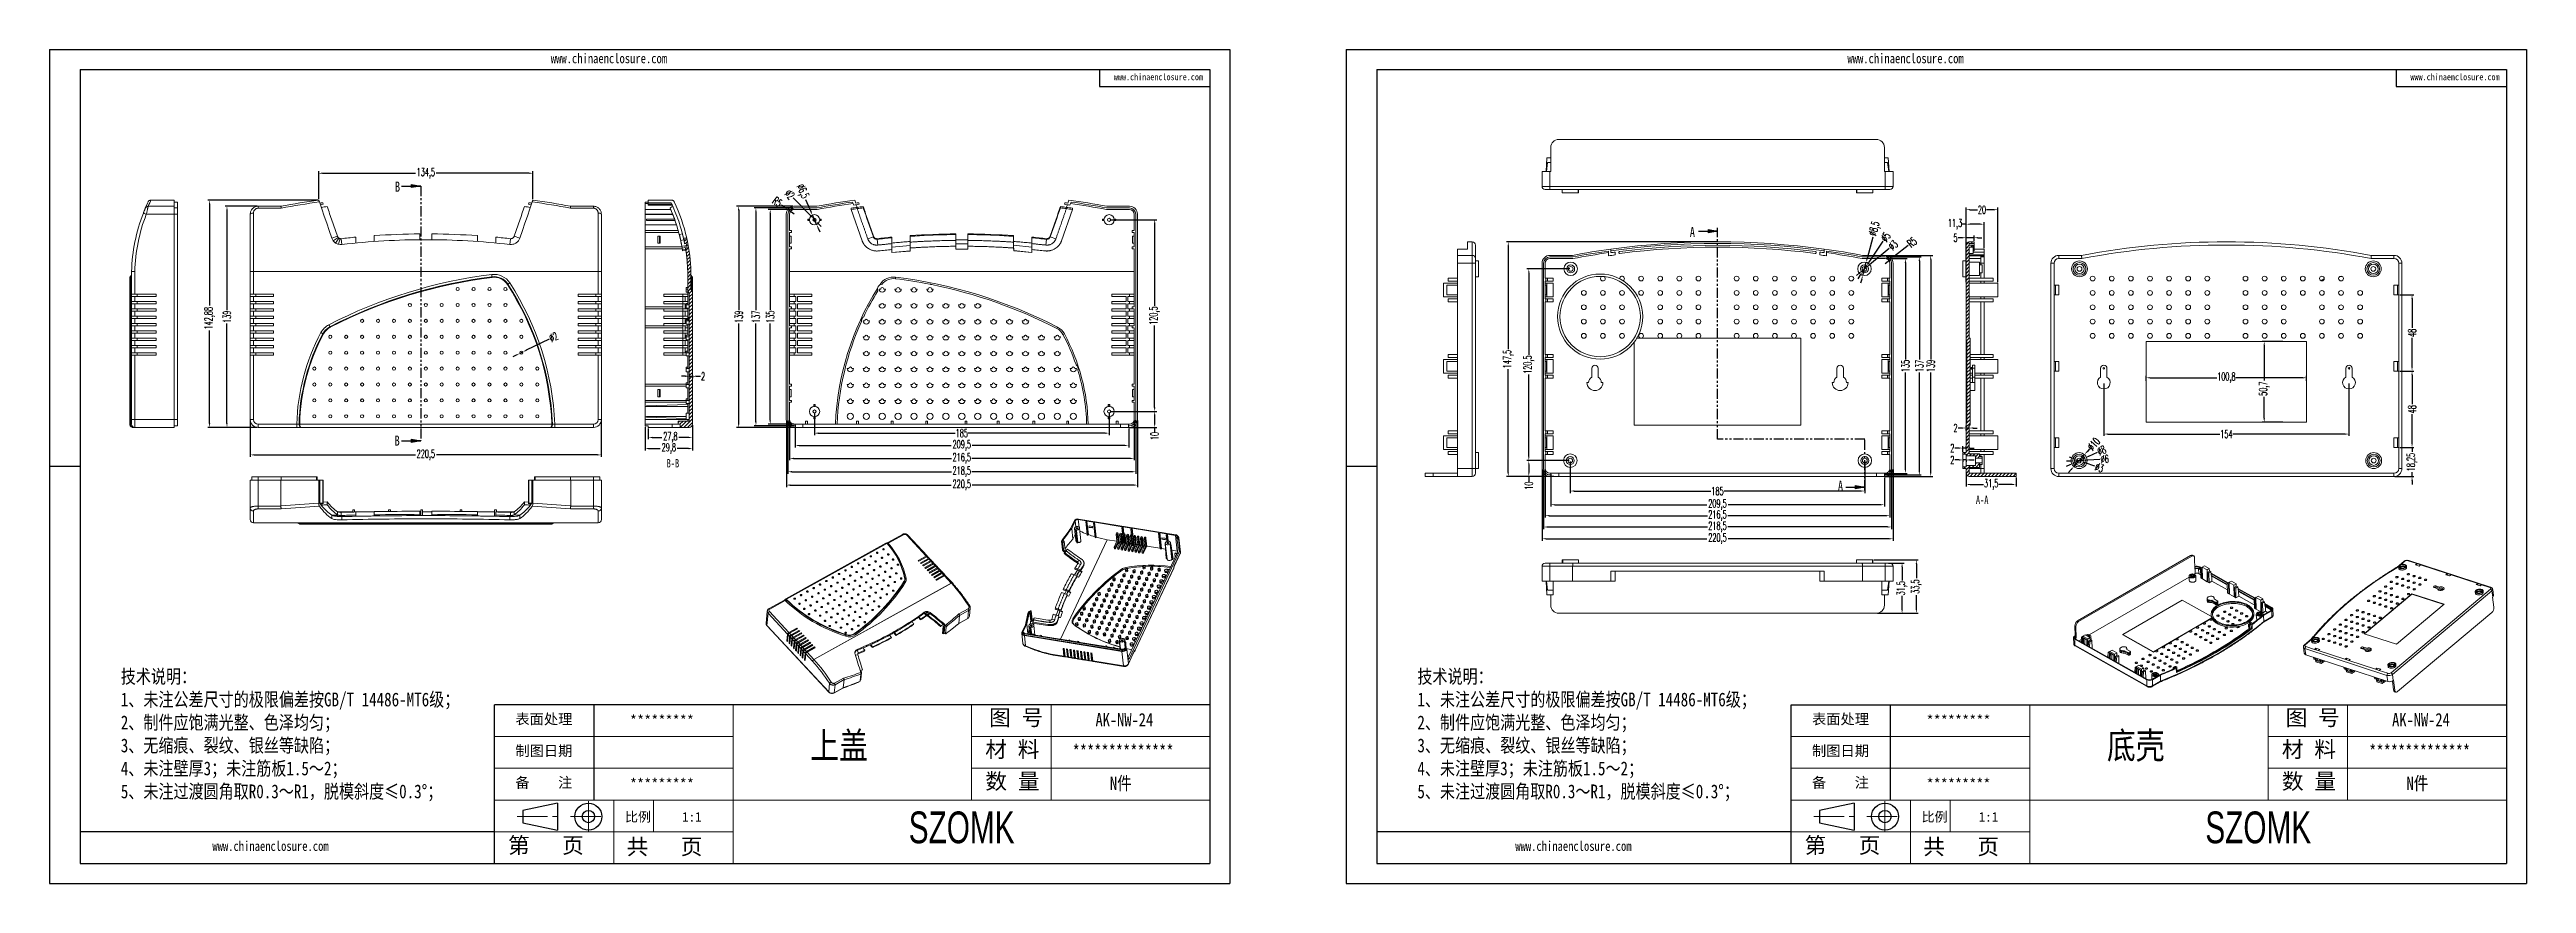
# Model space of a CAD drawing. Header units: inches. Extents: x 1230 to 3313, y 237 to 1043.
# Drawn here: x 1230 to 2786, y 519 to 1043 of the extents above; entities that cross this region are included whole.
import ezdxf

# ---------------------------------------------------------------- set-up
doc = ezdxf.new("R2010")
doc.units = ezdxf.units.IN
doc.linetypes.add('CENTER2', pattern=[28.575, 19.05, -3.175, 3.175, -3.175])
doc.linetypes.add('PHANTOM', pattern=[12.7, 6.35, -1.27, 1.27, -1.27, 1.27, -1.27])
doc.layers.add('文字', color=81, linetype='Continuous')
for name, color, linetype, lineweight in [('粗实线', 7, 'Continuous', 30), ('细实线', 3, 'Continuous', 9), ('细点划线', 2, 'CENTER2', 9)]:
    doc.layers.add(name, color=color, linetype=linetype, lineweight=lineweight)
doc.styles.add('SLDTEXTSTYLE0', font='TXT', dxfattribs={"width": 0.75})
doc.styles.add('SLDTEXTSTYLE2', font='TXT', dxfattribs={"width": 0.6, "bigfont": 'bigfont'})
doc.styles.add('SLDTEXTSTYLE3', font='TXT', dxfattribs={"width": 0.7})
doc.styles.get("Standard").update_dxf_attribs({"font": 'txt', "bigfont": 'gbcbig.shx'})
doc.styles.add('宋体', font='', dxfattribs={"width": 0.8, "height": 3.5})
doc.styles.add('长仿宋', font='', dxfattribs={"width": 0.7, "height": 4})
doc.styles.get('宋体').set_extended_font_data('SimSun')
doc.styles.get('长仿宋').set_extended_font_data('SimSun')
doc.dimstyles.new('5', dxfattribs={"dimtxt": 5, "dimasz": 2.5, "dimexe": 1.25, "dimexo": 0.625, "dimtad": 0, "dimzin": 12, "dimtxsty": 'SLDTEXTSTYLE2', "dimcen": 2.5, "dimclrd": 3, "dimclre": 3, "dimclrt": 256, "dimadec": 0, "dimazin": 0, "dimtfac": 1, "dimtmove": 0, "dimatfit": 3, "dimfxl": 1, "dimarcsym": 0})
pattern_1 = [(45, (-509.9739, -734.7803), (-1.122532, 1.122532), [])]

msp = doc.modelspace()

# ---------------------------------------------------------------- texts
at = {"color": 7, "linetype": 'Continuous', "char_height": 6.35, "attachment_point": 1, "style": 'SLDTEXTSTYLE0'}
for s, insert in [('B', (1447.193, 960.134)), ('A', (2260.414, 931.666)), ('B', (1446.934, 800.58)), ('A', (2353.42, 772.198))]:
    msp.add_mtext(s, dxfattribs=dict(at, insert=insert))
at = {"color": 0, "linetype": 'Continuous', "lineweight": 0, "char_height": 5.25, "attachment_point": 2, "style": 'SLDTEXTSTYLE3'}
for s, insert in [('B-B', (1621.775, 785.77)), ('A-A', (2444.03, 762.777))]:
    msp.add_mtext(s, dxfattribs=dict(at, insert=insert))
at = {"char_height": 6.56665, "width": 3732.1575, "attachment_point": 1}
for s, insert in [('{\\fSimHei|b0|i0|c134|p49;表面处理}', (1522.829, 625.691)), ('{\\fSimHei|b0|i0|c134|p49;*********}', (1594.752, 624.847)), ('{\\fSimHei|b0|i0|c134|p49;表面处理}', (2337.14, 625.691)), ('{\\fSimHei|b0|i0|c134|p49;*********}', (2409.062, 624.847)), ('{\\fSimHei|b0|i0|c134|p49;制图日期}', (1522.829, 605.724)), ('{\\fSimHei|b0|i0|c134|p49;制图日期}', (2337.14, 605.724)), ('{\\fSimHei|b0|i0|c134|p49;备    注}', (1522.829, 585.756)), ('{\\fSimHei|b0|i0|c134|p49;*********}', (1594.752, 584.912)), ('{\\fSimHei|b0|i0|c134|p49;备    注}', (2337.14, 585.756)), ('{\\fSimHei|b0|i0|c134|p49;*********}', (2409.062, 584.912))]:
    msp.add_mtext(s, dxfattribs=dict(at, insert=insert))
at = {"layer": '文字', "color": 0, "attachment_point": 1, "style": '宋体'}
for s, insert, char_height, width in [('www.chinaenclosure.com', (1545.071, 1040.672), 6.10118, 107.19189), ('www.chinaenclosure.com', (1898.676, 1027.964), 4.06745, 71.46126), ('www.chinaenclosure.com', (2359.381, 1040.672), 6.10118, 107.19189), ('www.chinaenclosure.com', (2712.986, 1027.964), 4.06745, 71.46126), ('{\\H1.111x;技术说明：\\P1、未注公差尺寸的极限偏差按GB/T 14486-MT6级；\\P2、制件应饱满光整、色泽均匀；\\P3、无缩痕、裂纹、银丝等缺陷；\\P4、未注壁厚3；未注筋板1.5～2；\\P5、未注过渡圆角取R0.3～R1，脱模斜度≤0.3%%D；}', (1275.018, 653.486), 7.7998, 284.09508), ('{\\H1.111x;技术说明：\\P1、未注公差尺寸的极限偏差按GB/T 14486-MT6级；\\P2、制件应饱满光整、色泽均匀；\\P3、无缩痕、裂纹、银丝等缺陷；\\P4、未注壁厚3；未注筋板1.5～2；\\P5、未注过渡圆角取R0.3～R1，脱模斜度≤0.3%%D；}', (2089.328, 653.486), 7.7998, 284.09508), ('{\\H1.111x;AK-NW-24}', (1887.176, 626.142), 7.48781, 86.56752), ('{\\H1.111x;AK-NW-24}', (2701.486, 626.142), 7.48781, 86.56752), ('上盖', (1708.034, 614.12), 16.6396, 212.73108), ('{\\H1.111x;**************}', (1872.773, 606.175), 7.48781, 86.56752), ('底壳', (2522.344, 614.12), 16.6396, 212.73108), ('{\\H1.111x;**************}', (2687.083, 606.175), 7.48781, 86.56752), ('{\\H1.111x;N件}', (1896.233, 586.207), 7.48781, 86.56752), ('{\\H1.111x;N件}', (2710.543, 586.207), 7.48781, 86.56752), ('www.chinaenclosure.com', (1332.515, 545.645), 6.10118, 107.19189), ('www.chinaenclosure.com', (2150.797, 545.645), 6.10118, 107.19189)]:
    msp.add_mtext(s, dxfattribs=dict(at, insert=insert, char_height=char_height, width=width))
at = {"layer": '粗实线', "char_height": 19.9675, "width": 223.91575, "attachment_point": 1, "style": '长仿宋'}
for insert in [(1769.871, 564.305), (2584.181, 564.305)]:
    msp.add_mtext('{\\fSTXinwei|b0|i0|c134|p2;SZOMK}', dxfattribs=dict(at, insert=insert))
at = {"layer": '细实线', "color": 7, "attachment_point": 1}
for s, insert, char_height, width in [('{\\fSimSun|b0|i0|c134|p54;图 号}', (1820.298, 628.327), 9.98375, 49.91875), ('{\\fSimSun|b0|i0|c134|p54;图 号}', (2634.608, 628.327), 9.98375, 49.91875), ('{\\fSimSun|b0|i0|c134|p54;材 料   }', (1817.931, 608.359), 9.98375, 49.91875), ('{\\fSimSun|b0|i0|c134|p54;材 料   }', (2632.241, 608.359), 9.98375, 49.91875), ('{\\fSimSun|b0|i0|c134|p54;数 量}', (1817.979, 588.293), 9.98375, 45.10784), ('{\\fSimSun|b0|i0|c134|p54;数 量}', (2632.29, 588.293), 9.98375, 45.10784), ('{\\fSimSun|b0|i0|c134|p54;比例}', (1591.673, 563.893), 5.99025, 26.29534), ('{\\fSimSun|b0|i0|c134|p54;1:1}', (1627.553, 563.893), 5.99025, 26.29534), ('{\\fSimSun|b0|i0|c134|p54;比例}', (2405.984, 563.893), 5.99025, 26.29534), ('{\\fSimSun|b0|i0|c134|p54;1:1}', (2441.863, 563.893), 5.99025, 26.29534), ('{\\fSimSun|b0|i0|c134|p54;第   页}', (1518.208, 548.056), 9.98375, 74.87812), ('{\\fSimSun|b0|i0|c134|p54; 共   页}', (1585.907, 547.208), 9.98375, 74.87812), ('{\\fSimSun|b0|i0|c134|p54;第   页}', (2332.518, 548.056), 9.98375, 74.87812), ('{\\fSimSun|b0|i0|c134|p54; 共   页}', (2400.217, 547.208), 9.98375, 74.87812)]:
    msp.add_mtext(s, dxfattribs=dict(at, insert=insert, char_height=char_height, width=width))

# ---------------------------------------------------------------- blocks, each defined once
blk = doc.blocks.new('_CLOSED')
at = {"color": 0, "linetype": 'ByBlock', "lineweight": -2}
for p, q in [((-1, 0.166667), (0, 0)), ((-1, 0.166667), (-1, -0.166667)), ((0, 0), (-1, -0.166667)), ((0, 0), (-1, 0))]:
    blk.add_line(p, q, dxfattribs=at)
blk = doc.blocks.new('*D241')
at = {"color": 3, "lineweight": -2}
for p, q in [((1356.3, 810), (1356.3, 787.1)), ((1576.8, 810), (1576.8, 787.1)), ((1358.8, 788.4), (1460, 788.4)), ((1574.3, 788.4), (1473.2, 788.4))]:
    blk.add_line(p, q, dxfattribs=at)
at = {"color": 3}
for points in [[(1358.8, 788.8), (1358.8, 788), (1356.3, 788.4)], [(1574.3, 788.8), (1574.3, 788), (1576.8, 788.4)]]:
    blk.add_solid(points, dxfattribs=at)
at = {"layer": 'Defpoints', "color": 0}
for p in [(1356.3, 810.7), (1576.8, 810.7), (1576.8, 788.4)]:
    blk.add_point(p, dxfattribs=at)
at = {"insert": (1466.6, 788.4), "char_height": 5, "attachment_point": 5, "style": 'SLDTEXTSTYLE2'}
blk.add_mtext('220,5', dxfattribs=at)
blk = doc.blocks.new('*D242')
at = {"color": 3, "lineweight": -2}
for p, q in [((1360.7, 944.7), (1340.5, 944.7)), ((1341.7, 942.2), (1341.7, 879.3)), ((1341.7, 808.2), (1341.7, 871)), ((1360.7, 805.7), (1340.5, 805.7))]:
    blk.add_line(p, q, dxfattribs=at)
at = {"color": 3}
for points in [[(1341.3, 942.2), (1342.1, 942.2), (1341.7, 944.7)], [(1341.3, 808.2), (1342.1, 808.2), (1341.7, 805.7)]]:
    blk.add_solid(points, dxfattribs=at)
at = {"layer": 'Defpoints', "color": 0}
for p in [(1341.7, 944.7), (1361.3, 944.7), (1361.3, 805.7)]:
    blk.add_point(p, dxfattribs=at)
at = {"insert": (1341.7, 875.2), "char_height": 5, "attachment_point": 5, "rotation": 90, "style": 'SLDTEXTSTYLE2'}
blk.add_mtext('139', dxfattribs=at)
blk = doc.blocks.new('*D243')
at = {"color": 3, "lineweight": -2}
for p, q in [((1398.7, 948.5), (1329.6, 948.5)), ((1330.8, 946), (1330.8, 882.2)), ((1330.8, 808.2), (1330.8, 866.5)), ((1360.7, 805.7), (1329.6, 805.7))]:
    blk.add_line(p, q, dxfattribs=at)
at = {"color": 3}
for points in [[(1330.4, 946), (1331.2, 946), (1330.8, 948.5)], [(1330.4, 808.2), (1331.2, 808.2), (1330.8, 805.7)]]:
    blk.add_solid(points, dxfattribs=at)
at = {"layer": 'Defpoints', "color": 0}
for p in [(1399.3, 948.5), (1330.8, 805.7), (1361.3, 805.7)]:
    blk.add_point(p, dxfattribs=at)
at = {"insert": (1330.8, 874.3), "char_height": 5, "attachment_point": 5, "rotation": 90, "style": 'SLDTEXTSTYLE2'}
blk.add_mtext('142,88', dxfattribs=at)
blk = doc.blocks.new('*D244')
at = {"color": 3, "lineweight": -2}
for p, q in [((1698.5, 807), (1698.5, 793.1)), ((1701, 794.3), (1796.6, 794.3)), ((1905.5, 794.3), (1809.8, 794.3)), ((1908, 805), (1908, 793.1))]:
    blk.add_line(p, q, dxfattribs=at)
at = {"color": 3}
for points in [[(1701, 794.7), (1701, 793.9), (1698.5, 794.3)], [(1905.5, 794.7), (1905.5, 793.9), (1908, 794.3)]]:
    blk.add_solid(points, dxfattribs=at)
at = {"layer": 'Defpoints', "color": 0}
for p in [(1698.5, 807.7), (1908, 805.7), (1908, 794.3)]:
    blk.add_point(p, dxfattribs=at)
at = {"insert": (1803.2, 794.3), "char_height": 5, "attachment_point": 5, "style": 'SLDTEXTSTYLE2'}
blk.add_mtext('209,5', dxfattribs=at)
blk = doc.blocks.new('*D245')
at = {"color": 3, "lineweight": -2}
for p, q in [((1695, 810), (1695, 785)), ((1911.5, 810), (1911.5, 785)), ((1697.5, 786.2), (1796.8, 786.2)), ((1909, 786.2), (1809.6, 786.2))]:
    blk.add_line(p, q, dxfattribs=at)
at = {"color": 3}
for points in [[(1697.5, 786.6), (1697.5, 785.8), (1695, 786.2)], [(1909, 786.6), (1909, 785.8), (1911.5, 786.2)]]:
    blk.add_solid(points, dxfattribs=at)
at = {"layer": 'Defpoints', "color": 0}
for p in [(1695, 810.7), (1911.5, 810.7), (1911.5, 786.2)]:
    blk.add_point(p, dxfattribs=at)
at = {"insert": (1803.2, 786.2), "char_height": 5, "attachment_point": 5, "style": 'SLDTEXTSTYLE2'}
blk.add_mtext('216,5', dxfattribs=at)
blk = doc.blocks.new('*D246')
at = {"color": 3, "lineweight": -2}
for p, q in [((1694, 810), (1694, 776.6)), ((1912.5, 810), (1912.5, 776.6)), ((1696.5, 777.8), (1796.8, 777.8)), ((1910, 777.8), (1809.6, 777.8))]:
    blk.add_line(p, q, dxfattribs=at)
at = {"color": 3}
for points in [[(1696.5, 778.3), (1696.5, 777.4), (1694, 777.8)], [(1910, 778.3), (1910, 777.4), (1912.5, 777.8)]]:
    blk.add_solid(points, dxfattribs=at)
at = {"layer": 'Defpoints', "color": 0}
for p in [(1694, 810.7), (1912.5, 810.7), (1912.5, 777.8)]:
    blk.add_point(p, dxfattribs=at)
at = {"insert": (1803.2, 777.8), "char_height": 5, "attachment_point": 5, "style": 'SLDTEXTSTYLE2'}
blk.add_mtext('218,5', dxfattribs=at)
blk = doc.blocks.new('*D247')
at = {"color": 3, "lineweight": -2}
for p, q in [((1710.7, 815), (1710.7, 800.8)), ((1895.7, 815), (1895.7, 800.8)), ((1713.2, 802.1), (1799.1, 802.1)), ((1893.2, 802.1), (1807.3, 802.1))]:
    blk.add_line(p, q, dxfattribs=at)
at = {"color": 3}
for points in [[(1713.2, 802.5), (1713.2, 801.6), (1710.7, 802.1)], [(1893.2, 802.5), (1893.2, 801.6), (1895.7, 802.1)]]:
    blk.add_solid(points, dxfattribs=at)
at = {"layer": 'Defpoints', "color": 0}
for p in [(1710.7, 815.7), (1895.7, 815.7), (1895.7, 802.1)]:
    blk.add_point(p, dxfattribs=at)
at = {"insert": (1803.2, 802.1), "char_height": 5, "attachment_point": 5, "style": 'SLDTEXTSTYLE2'}
blk.add_mtext('185', dxfattribs=at)
blk = doc.blocks.new('*D248')
at = {"color": 3, "lineweight": -2}
for p, q in [((1693, 810), (1693, 768.2)), ((1913.5, 810), (1913.5, 768.2)), ((1695.5, 769.4), (1796.6, 769.4)), ((1911, 769.4), (1809.8, 769.4))]:
    blk.add_line(p, q, dxfattribs=at)
at = {"color": 3}
for points in [[(1695.5, 769.9), (1695.5, 769), (1693, 769.4)], [(1911, 769.9), (1911, 769), (1913.5, 769.4)]]:
    blk.add_solid(points, dxfattribs=at)
at = {"layer": 'Defpoints', "color": 0}
for p in [(1693, 810.7), (1913.5, 810.7), (1913.5, 769.4)]:
    blk.add_point(p, dxfattribs=at)
at = {"insert": (1803.2, 769.4), "char_height": 5, "attachment_point": 5, "style": 'SLDTEXTSTYLE2'}
blk.add_mtext('220,5', dxfattribs=at)
blk = doc.blocks.new('*D249')
at = {"color": 3, "lineweight": -2}
for p, q in [((1896.3, 815.7), (1925.6, 815.7)), ((1924.3, 813.2), (1924.3, 808.2)), ((1908.6, 805.7), (1925.6, 805.7)), ((1924.3, 805.7), (1924.3, 802.6))]:
    blk.add_line(p, q, dxfattribs=at)
at = {"color": 3}
for points in [[(1923.9, 813.2), (1924.8, 813.2), (1924.3, 815.7)], [(1923.9, 808.2), (1924.8, 808.2), (1924.3, 805.7)]]:
    blk.add_solid(points, dxfattribs=at)
at = {"layer": 'Defpoints', "color": 0}
for p in [(1895.7, 815.7), (1924.3, 815.7), (1908, 805.7)]:
    blk.add_point(p, dxfattribs=at)
at = {"insert": (1924.3, 800.2), "char_height": 5, "attachment_point": 5, "rotation": 90, "style": 'SLDTEXTSTYLE2'}
blk.add_mtext('10', dxfattribs=at)
blk = doc.blocks.new('*D250')
at = {"color": 3, "lineweight": -2}
for p, q in [((1896.3, 936.2), (1925.6, 936.2)), ((1924.3, 933.7), (1924.3, 882)), ((1924.3, 818.2), (1924.3, 869.8)), ((1896.3, 815.7), (1925.6, 815.7))]:
    blk.add_line(p, q, dxfattribs=at)
at = {"color": 3}
for points in [[(1923.9, 933.7), (1924.8, 933.7), (1924.3, 936.2)], [(1923.9, 818.2), (1924.8, 818.2), (1924.3, 815.7)]]:
    blk.add_solid(points, dxfattribs=at)
at = {"layer": 'Defpoints', "color": 0}
for p in [(1895.7, 936.2), (1924.3, 936.2), (1895.7, 815.7)]:
    blk.add_point(p, dxfattribs=at)
at = {"insert": (1924.3, 875.9), "char_height": 5, "attachment_point": 5, "rotation": 90, "style": 'SLDTEXTSTYLE2'}
blk.add_mtext('120,5', dxfattribs=at)
blk = doc.blocks.new('*D251')
at = {"color": 3, "lineweight": -2}
for p, q in [((1606.3, 805), (1606.3, 798.2)), ((1608.8, 799.4), (1614.8, 799.4)), ((1631.6, 799.4), (1625.5, 799.4)), ((1634.1, 807), (1634.1, 798.2))]:
    blk.add_line(p, q, dxfattribs=at)
at = {"color": 3}
for points in [[(1608.8, 799.8), (1608.8, 799), (1606.3, 799.4)], [(1631.6, 799.8), (1631.6, 799), (1634.1, 799.4)]]:
    blk.add_solid(points, dxfattribs=at)
at = {"layer": 'Defpoints', "color": 0}
for p in [(1606.3, 805.7), (1634.1, 807.7), (1634.1, 799.4)]:
    blk.add_point(p, dxfattribs=at)
at = {"insert": (1620.2, 799.4), "char_height": 5, "attachment_point": 5, "style": 'SLDTEXTSTYLE2'}
blk.add_mtext('27,8', dxfattribs=at)
blk = doc.blocks.new('*D252')
at = {"color": 3, "lineweight": -2}
for p, q in [((1604.3, 806), (1604.3, 791.1)), ((1634.1, 807), (1634.1, 791.1)), ((1606.8, 792.4), (1613.8, 792.4)), ((1631.6, 792.4), (1624.5, 792.4))]:
    blk.add_line(p, q, dxfattribs=at)
at = {"color": 3}
for points in [[(1606.8, 792.8), (1606.8, 791.9), (1604.3, 792.4)], [(1631.6, 792.8), (1631.6, 791.9), (1634.1, 792.4)]]:
    blk.add_solid(points, dxfattribs=at)
at = {"layer": 'Defpoints', "color": 0}
for p in [(1604.3, 806.7), (1634.1, 807.7), (1634.1, 792.4)]:
    blk.add_point(p, dxfattribs=at)
at = {"insert": (1619.2, 792.4), "char_height": 5, "attachment_point": 5, "style": 'SLDTEXTSTYLE2'}
blk.add_mtext('29,8', dxfattribs=at)
blk = doc.blocks.new('*D253')
at = {"color": 3, "lineweight": -2}
for p, q in [((1705, 949), (1708.4, 941.4)), ((1712, 933.2), (1709.4, 939.1)), ((1713, 930.9), (1714.1, 928.6))]:
    blk.add_line(p, q, dxfattribs=at)
at = {"color": 3}
for points in [[(1708.8, 941.6), (1708, 941.2), (1709.4, 939.1)], [(1713.4, 931.1), (1712.7, 930.7), (1712, 933.2)]]:
    blk.add_solid(points, dxfattribs=at)
at = {"layer": 'Defpoints', "color": 0}
for p in [(1709.4, 939.1), (1712, 933.2)]:
    blk.add_point(p, dxfattribs=at)
at = {"insert": (1702.8, 953.9), "char_height": 5, "attachment_point": 5, "rotation": 294, "style": 'SLDTEXTSTYLE2'}
blk.add_mtext('∅6,5', dxfattribs=at)
blk = doc.blocks.new('*D254')
at = {"color": 3, "lineweight": -2}
for p, q in [((1697.3, 949.9), (1708.3, 938.7)), ((1711.4, 935.4), (1710, 936.9)), ((1713.2, 933.7), (1714.9, 931.9))]:
    blk.add_line(p, q, dxfattribs=at)
at = {"color": 3}
for points in [[(1708.6, 939), (1708, 938.4), (1710, 936.9)], [(1713.5, 933.9), (1712.9, 933.4), (1711.4, 935.4)]]:
    blk.add_solid(points, dxfattribs=at)
at = {"layer": 'Defpoints', "color": 0}
for p in [(1710, 936.9), (1711.4, 935.4)]:
    blk.add_point(p, dxfattribs=at)
at = {"insert": (1695.1, 952.1), "char_height": 5, "attachment_point": 5, "rotation": 314.3326, "style": 'SLDTEXTSTYLE2'}
blk.add_mtext('∅2', dxfattribs=at)
blk = doc.blocks.new('*D255')
at = {"color": 3, "lineweight": -2}
for p, q in [((1689.9, 945.5), (1691.9, 944.1)), ((1698, 939.7), (1693.9, 942.6))]:
    blk.add_line(p, q, dxfattribs=at)
at = {"color": 3}
blk.add_solid([(1692.1, 944.4), (1691.6, 943.7), (1693.9, 942.6)], dxfattribs=at)
at = {"layer": 'Defpoints', "color": 0}
for p in [(1693.9, 942.6), (1698, 939.7)]:
    blk.add_point(p, dxfattribs=at)
at = {"insert": (1687.3, 947.4), "char_height": 5, "attachment_point": 5, "rotation": 324.1075, "style": 'SLDTEXTSTYLE2'}
blk.add_mtext('R5', dxfattribs=at)
blk = doc.blocks.new('*D256')
at = {"color": 3, "lineweight": -2}
for p, q in [((1697.8, 942.7), (1681.6, 942.7)), ((1682.9, 940.2), (1682.9, 879.3)), ((1682.9, 810.2), (1682.9, 871)), ((1697.8, 807.7), (1681.6, 807.7))]:
    blk.add_line(p, q, dxfattribs=at)
at = {"color": 3}
for points in [[(1682.4, 940.2), (1683.3, 940.2), (1682.9, 942.7)], [(1682.4, 810.2), (1683.3, 810.2), (1682.9, 807.7)]]:
    blk.add_solid(points, dxfattribs=at)
at = {"layer": 'Defpoints', "color": 0}
for p in [(1682.9, 942.7), (1698.5, 942.7), (1698.5, 807.7)]:
    blk.add_point(p, dxfattribs=at)
at = {"insert": (1682.9, 875.2), "char_height": 5, "attachment_point": 5, "rotation": 90, "style": 'SLDTEXTSTYLE2'}
blk.add_mtext('135', dxfattribs=at)
blk = doc.blocks.new('*D257')
at = {"color": 3, "lineweight": -2}
for p, q in [((1697.3, 943.7), (1672.7, 943.7)), ((1673.9, 941.2), (1673.9, 879.3)), ((1673.9, 809.2), (1673.9, 871)), ((1697.8, 806.7), (1672.7, 806.7))]:
    blk.add_line(p, q, dxfattribs=at)
at = {"color": 3}
for points in [[(1673.5, 941.2), (1674.3, 941.2), (1673.9, 943.7)], [(1673.5, 809.2), (1674.3, 809.2), (1673.9, 806.7)]]:
    blk.add_solid(points, dxfattribs=at)
at = {"layer": 'Defpoints', "color": 0}
for p in [(1673.9, 943.7), (1698, 943.7), (1698.5, 806.7)]:
    blk.add_point(p, dxfattribs=at)
at = {"insert": (1673.9, 875.2), "char_height": 5, "attachment_point": 5, "rotation": 90, "style": 'SLDTEXTSTYLE2'}
blk.add_mtext('137', dxfattribs=at)
blk = doc.blocks.new('*D258')
at = {"color": 3, "lineweight": -2}
for p, q in [((1697.3, 944.7), (1661.8, 944.7)), ((1663.1, 942.2), (1663.1, 879.3)), ((1663.1, 808.2), (1663.1, 871)), ((1697.8, 805.7), (1661.8, 805.7))]:
    blk.add_line(p, q, dxfattribs=at)
at = {"color": 3}
for points in [[(1662.6, 942.2), (1663.5, 942.2), (1663.1, 944.7)], [(1662.6, 808.2), (1663.5, 808.2), (1663.1, 805.7)]]:
    blk.add_solid(points, dxfattribs=at)
at = {"layer": 'Defpoints', "color": 0}
for p in [(1663.1, 944.7), (1697.9, 944.7), (1698.5, 805.7)]:
    blk.add_point(p, dxfattribs=at)
at = {"insert": (1663.1, 875.2), "char_height": 5, "attachment_point": 5, "rotation": 90, "style": 'SLDTEXTSTYLE2'}
blk.add_mtext('139', dxfattribs=at)
blk = doc.blocks.new('*D259')
at = {"color": 3, "lineweight": -2}
for p, q in [((1629.6, 837.8), (1627.1, 837.8)), ((1632.1, 838.2), (1632.1, 839.1)), ((1632.1, 837.8), (1634.1, 837.8)), ((1634.1, 838.3), (1634.1, 836.6)), ((1636.6, 837.8), (1639.1, 837.8))]:
    blk.add_line(p, q, dxfattribs=at)
at = {"color": 3}
for points in [[(1629.6, 838.3), (1629.6, 837.4), (1632.1, 837.8)], [(1636.6, 838.3), (1636.6, 837.4), (1634.1, 837.8)]]:
    blk.add_solid(points, dxfattribs=at)
at = {"layer": 'Defpoints', "color": 0}
for p in [(1632.1, 837.6), (1634.1, 838.9), (1634.1, 837.8)]:
    blk.add_point(p, dxfattribs=at)
at = {"insert": (1640.7, 837.8), "char_height": 5, "attachment_point": 5, "style": 'SLDTEXTSTYLE2'}
blk.add_mtext('2', dxfattribs=at)
blk = doc.blocks.new('*D273')
at = {"color": 3, "lineweight": -2}
for p, q in [((1544, 861.1), (1529.7, 854.2)), ((1523.4, 851.1), (1521.2, 850)), ((1525.7, 852.2), (1527.5, 853.1))]:
    blk.add_line(p, q, dxfattribs=at)
at = {"color": 3}
for points in [[(1523.2, 851.5), (1523.6, 850.8), (1525.7, 852.2)], [(1529.5, 854.6), (1529.9, 853.8), (1527.5, 853.1)]]:
    blk.add_solid(points, dxfattribs=at)
at = {"layer": 'Defpoints', "color": 0}
for p in [(1525.7, 852.2), (1527.5, 853.1)]:
    blk.add_point(p, dxfattribs=at)
at = {"insert": (1546.8, 862.5), "char_height": 5, "attachment_point": 5, "rotation": 25.93, "style": 'SLDTEXTSTYLE2'}
blk.add_mtext('∅2', dxfattribs=at)
blk = doc.blocks.new('*D302')
at = {"color": 3, "lineweight": -2}
for p, q in [((1399.3, 949.2), (1399.3, 966.7)), ((1401.8, 965.4), (1460.2, 965.4)), ((1531.3, 965.4), (1473, 965.4)), ((1533.8, 949.2), (1533.8, 966.7))]:
    blk.add_line(p, q, dxfattribs=at)
at = {"color": 3}
for points in [[(1401.8, 965.9), (1401.8, 965), (1399.3, 965.4)], [(1531.3, 965.9), (1531.3, 965), (1533.8, 965.4)]]:
    blk.add_solid(points, dxfattribs=at)
at = {"layer": 'Defpoints', "color": 0}
for p in [(1399.3, 965.4), (1399.3, 948.5), (1533.8, 948.5)]:
    blk.add_point(p, dxfattribs=at)
at = {"insert": (1466.6, 965.4), "char_height": 5, "attachment_point": 5, "style": 'SLDTEXTSTYLE2'}
blk.add_mtext('134,5', dxfattribs=at)
blk = doc.blocks.new('*D260')
at = {"color": 3, "lineweight": -2}
for p, q in [((2185.3, 784.2), (2185.3, 764.4)), ((2370.3, 784.2), (2370.3, 764.4)), ((2187.8, 765.7), (2273.7, 765.7)), ((2367.8, 765.7), (2282, 765.7))]:
    blk.add_line(p, q, dxfattribs=at)
at = {"color": 3}
for points in [[(2187.8, 766.1), (2187.8, 765.3), (2185.3, 765.7)], [(2367.8, 766.1), (2367.8, 765.3), (2370.3, 765.7)]]:
    blk.add_solid(points, dxfattribs=at)
at = {"layer": 'Defpoints', "color": 0}
for p in [(2185.3, 784.8), (2370.3, 784.8), (2370.3, 765.7)]:
    blk.add_point(p, dxfattribs=at)
at = {"insert": (2277.8, 765.7), "char_height": 5, "attachment_point": 5, "style": 'SLDTEXTSTYLE2'}
blk.add_mtext('185', dxfattribs=at)
blk = doc.blocks.new('*D263')
at = {"color": 3, "lineweight": -2}
for p, q in [((2173.1, 776.2), (2173.1, 755.9)), ((2382.6, 774.2), (2382.6, 755.9)), ((2175.6, 757.1), (2271.2, 757.1)), ((2380.1, 757.1), (2284.5, 757.1))]:
    blk.add_line(p, q, dxfattribs=at)
at = {"color": 3}
for points in [[(2175.6, 757.5), (2175.6, 756.7), (2173.1, 757.1)], [(2380.1, 757.5), (2380.1, 756.7), (2382.6, 757.1)]]:
    blk.add_solid(points, dxfattribs=at)
at = {"layer": 'Defpoints', "color": 0}
for p in [(2173.1, 776.8), (2382.6, 774.8), (2382.6, 757.1)]:
    blk.add_point(p, dxfattribs=at)
at = {"insert": (2277.8, 757.1), "char_height": 5, "attachment_point": 5, "style": 'SLDTEXTSTYLE2'}
blk.add_mtext('209,5', dxfattribs=at)
blk = doc.blocks.new('*D264')
at = {"color": 3, "lineweight": -2}
for p, q in [((2169.6, 779.2), (2169.6, 749)), ((2386.1, 779.2), (2386.1, 749)), ((2172.1, 750.2), (2271.5, 750.2)), ((2383.6, 750.2), (2284.2, 750.2))]:
    blk.add_line(p, q, dxfattribs=at)
at = {"color": 3}
for points in [[(2172.1, 750.6), (2172.1, 749.8), (2169.6, 750.2)], [(2383.6, 750.6), (2383.6, 749.8), (2386.1, 750.2)]]:
    blk.add_solid(points, dxfattribs=at)
at = {"layer": 'Defpoints', "color": 0}
for p in [(2169.6, 779.8), (2386.1, 779.8), (2169.6, 750.2)]:
    blk.add_point(p, dxfattribs=at)
at = {"insert": (2277.8, 750.2), "char_height": 5, "attachment_point": 5, "style": 'SLDTEXTSTYLE2'}
blk.add_mtext('216,5', dxfattribs=at)
blk = doc.blocks.new('*D265')
at = {"color": 3, "lineweight": -2}
for p, q in [((2168.6, 779.2), (2168.6, 741.8)), ((2387.1, 779.2), (2387.1, 741.8)), ((2171.1, 743.1), (2271.5, 743.1)), ((2384.6, 743.1), (2284.2, 743.1))]:
    blk.add_line(p, q, dxfattribs=at)
at = {"color": 3}
for points in [[(2171.1, 743.5), (2171.1, 742.7), (2168.6, 743.1)], [(2384.6, 743.5), (2384.6, 742.7), (2387.1, 743.1)]]:
    blk.add_solid(points, dxfattribs=at)
at = {"layer": 'Defpoints', "color": 0}
for p in [(2168.6, 779.8), (2387.1, 779.8), (2168.6, 743.1)]:
    blk.add_point(p, dxfattribs=at)
at = {"insert": (2277.8, 743.1), "char_height": 5, "attachment_point": 5, "style": 'SLDTEXTSTYLE2'}
blk.add_mtext('218,5', dxfattribs=at)
blk = doc.blocks.new('*D266')
at = {"color": 3, "lineweight": -2}
for p, q in [((2167.6, 779.2), (2167.6, 734.4)), ((2388.1, 779.2), (2388.1, 734.4)), ((2170.1, 735.7), (2271.2, 735.7)), ((2385.6, 735.7), (2284.5, 735.7))]:
    blk.add_line(p, q, dxfattribs=at)
at = {"color": 3}
for points in [[(2170.1, 736.1), (2170.1, 735.3), (2167.6, 735.7)], [(2385.6, 736.1), (2385.6, 735.3), (2388.1, 735.7)]]:
    blk.add_solid(points, dxfattribs=at)
at = {"layer": 'Defpoints', "color": 0}
for p in [(2167.6, 779.8), (2388.1, 779.8), (2388.1, 735.7)]:
    blk.add_point(p, dxfattribs=at)
at = {"insert": (2277.8, 735.7), "char_height": 5, "attachment_point": 5, "style": 'SLDTEXTSTYLE2'}
blk.add_mtext('220,5', dxfattribs=at)
blk = doc.blocks.new('*D267')
at = {"color": 3, "lineweight": -2}
for p, q in [((2184.7, 784.8), (2158, 784.8)), ((2159.3, 782.3), (2159.3, 777.3)), ((2172.5, 774.8), (2158, 774.8)), ((2159.3, 774.8), (2159.3, 771.5))]:
    blk.add_line(p, q, dxfattribs=at)
at = {"color": 3}
for points in [[(2158.9, 782.3), (2159.7, 782.3), (2159.3, 784.8)], [(2158.9, 777.3), (2159.7, 777.3), (2159.3, 774.8)]]:
    blk.add_solid(points, dxfattribs=at)
at = {"layer": 'Defpoints', "color": 0}
for p in [(2159.3, 784.8), (2185.3, 784.8), (2173.1, 774.8)]:
    blk.add_point(p, dxfattribs=at)
at = {"insert": (2159.3, 769.1), "char_height": 5, "attachment_point": 5, "rotation": 90, "style": 'SLDTEXTSTYLE2'}
blk.add_mtext('10', dxfattribs=at)
blk = doc.blocks.new('*D268')
at = {"color": 3, "lineweight": -2}
for p, q in [((2185, 905.3), (2158, 905.3)), ((2159.3, 902.8), (2159.3, 851.2)), ((2159.3, 787.3), (2159.3, 838.9)), ((2184.7, 784.8), (2158, 784.8))]:
    blk.add_line(p, q, dxfattribs=at)
at = {"color": 3}
for points in [[(2158.9, 902.8), (2159.7, 902.8), (2159.3, 905.3)], [(2158.9, 787.3), (2159.7, 787.3), (2159.3, 784.8)]]:
    blk.add_solid(points, dxfattribs=at)
at = {"layer": 'Defpoints', "color": 0}
for p in [(2159.3, 905.3), (2185.6, 905.3), (2185.3, 784.8)]:
    blk.add_point(p, dxfattribs=at)
at = {"insert": (2159.3, 845.1), "char_height": 5, "attachment_point": 5, "rotation": 90, "style": 'SLDTEXTSTYLE2'}
blk.add_mtext('120,5', dxfattribs=at)
blk = doc.blocks.new('*D269')
at = {"color": 3, "lineweight": -2}
for p, q in [((2383.7, 911.8), (2397, 911.8)), ((2395.8, 909.3), (2395.8, 848.4)), ((2395.8, 779.3), (2395.8, 840.2)), ((2383.2, 776.8), (2397, 776.8))]:
    blk.add_line(p, q, dxfattribs=at)
at = {"color": 3}
for points in [[(2395.4, 909.3), (2396.2, 909.3), (2395.8, 911.8)], [(2395.4, 779.3), (2396.2, 779.3), (2395.8, 776.8)]]:
    blk.add_solid(points, dxfattribs=at)
at = {"layer": 'Defpoints', "color": 0}
for p in [(2383.1, 911.8), (2395.8, 911.8), (2382.6, 776.8)]:
    blk.add_point(p, dxfattribs=at)
at = {"insert": (2395.8, 844.3), "char_height": 5, "attachment_point": 5, "rotation": 90, "style": 'SLDTEXTSTYLE2'}
blk.add_mtext('135', dxfattribs=at)
blk = doc.blocks.new('*D270')
at = {"color": 3, "lineweight": -2}
for p, q in [((2383.7, 912.8), (2405.8, 912.8)), ((2404.6, 910.3), (2404.6, 848.4)), ((2404.6, 778.3), (2404.6, 840.2)), ((2383.2, 775.8), (2405.8, 775.8))]:
    blk.add_line(p, q, dxfattribs=at)
at = {"color": 3}
for points in [[(2404.1, 910.3), (2405, 910.3), (2404.6, 912.8)], [(2404.1, 778.3), (2405, 778.3), (2404.6, 775.8)]]:
    blk.add_solid(points, dxfattribs=at)
at = {"layer": 'Defpoints', "color": 0}
for p in [(2383.1, 912.8), (2404.6, 912.8), (2382.6, 775.8)]:
    blk.add_point(p, dxfattribs=at)
at = {"insert": (2404.6, 844.3), "char_height": 5, "attachment_point": 5, "rotation": 90, "style": 'SLDTEXTSTYLE2'}
blk.add_mtext('137', dxfattribs=at)
blk = doc.blocks.new('*D271')
at = {"color": 3, "lineweight": -2}
for p, q in [((2383.7, 913.8), (2413, 913.8)), ((2411.7, 911.3), (2411.7, 848.4)), ((2411.7, 777.3), (2411.7, 840.2)), ((2383.2, 774.8), (2413, 774.8))]:
    blk.add_line(p, q, dxfattribs=at)
at = {"color": 3}
for points in [[(2411.3, 911.3), (2412.1, 911.3), (2411.7, 913.8)], [(2411.3, 777.3), (2412.1, 777.3), (2411.7, 774.8)]]:
    blk.add_solid(points, dxfattribs=at)
at = {"layer": 'Defpoints', "color": 0}
for p in [(2383.1, 913.8), (2411.7, 913.8), (2382.6, 774.8)]:
    blk.add_point(p, dxfattribs=at)
at = {"insert": (2411.7, 844.3), "char_height": 5, "attachment_point": 5, "rotation": 90, "style": 'SLDTEXTSTYLE2'}
blk.add_mtext('139', dxfattribs=at)
blk = doc.blocks.new('*D274')
at = {"color": 3, "lineweight": -2}
for p, q in [((2277.2, 922.3), (2145.2, 922.3)), ((2146.4, 919.8), (2146.4, 854.9)), ((2146.4, 777.3), (2146.4, 842.2)), ((2175, 774.8), (2145.2, 774.8))]:
    blk.add_line(p, q, dxfattribs=at)
at = {"color": 3}
for points in [[(2146, 919.8), (2146.8, 919.8), (2146.4, 922.3)], [(2146, 777.3), (2146.8, 777.3), (2146.4, 774.8)]]:
    blk.add_solid(points, dxfattribs=at)
at = {"layer": 'Defpoints', "color": 0}
for p in [(2146.4, 922.3), (2277.8, 922.3), (2175.6, 774.8)]:
    blk.add_point(p, dxfattribs=at)
at = {"insert": (2146.4, 848.6), "char_height": 5, "attachment_point": 5, "rotation": 90, "style": 'SLDTEXTSTYLE2'}
blk.add_mtext('147,5', dxfattribs=at)
blk = doc.blocks.new('*D275')
at = {"color": 3, "lineweight": -2}
for p, q in [((2375.4, 925.3), (2371.8, 911.8)), ((2369, 901.2), (2371.2, 909.4)), ((2368.4, 898.8), (2367.7, 896.4))]:
    blk.add_line(p, q, dxfattribs=at)
at = {"color": 3}
for points in [[(2371.4, 912), (2372.2, 911.7), (2371.2, 909.4)], [(2368, 898.9), (2368.8, 898.7), (2369, 901.2)]]:
    blk.add_solid(points, dxfattribs=at)
at = {"layer": 'Defpoints', "color": 0}
for p in [(2371.2, 909.4), (2369, 901.2)]:
    blk.add_point(p, dxfattribs=at)
at = {"insert": (2376.8, 930.5), "char_height": 5, "attachment_point": 5, "rotation": 75.1551, "style": 'SLDTEXTSTYLE2'}
blk.add_mtext('∅8,5', dxfattribs=at)
blk = doc.blocks.new('*D276')
at = {"color": 3, "lineweight": -2}
for p, q in [((2381.7, 922.7), (2372.9, 909.5)), ((2368.7, 903.2), (2371.5, 907.4)), ((2367.3, 901.2), (2365.9, 899.1))]:
    blk.add_line(p, q, dxfattribs=at)
at = {"color": 3}
for points in [[(2367, 901.4), (2367.7, 900.9), (2368.7, 903.2)], [(2372.5, 909.7), (2373.2, 909.3), (2371.5, 907.4)]]:
    blk.add_solid(points, dxfattribs=at)
at = {"layer": 'Defpoints', "color": 0}
for p in [(2368.7, 903.2), (2371.5, 907.4)]:
    blk.add_point(p, dxfattribs=at)
at = {"insert": (2383.4, 925.3), "char_height": 5, "attachment_point": 5, "rotation": 56.3125, "style": 'SLDTEXTSTYLE2'}
blk.add_mtext('∅5', dxfattribs=at)
blk = doc.blocks.new('*D277')
at = {"color": 3, "lineweight": -2}
for p, q in [((2385.7, 918.2), (2373.2, 907.9)), ((2367, 902.8), (2365.1, 901.2)), ((2368.9, 904.4), (2371.3, 906.3))]:
    blk.add_line(p, q, dxfattribs=at)
at = {"color": 3}
for points in [[(2366.7, 903.1), (2367.3, 902.5), (2368.9, 904.4)], [(2372.9, 908.2), (2373.4, 907.5), (2371.3, 906.3)]]:
    blk.add_solid(points, dxfattribs=at)
at = {"layer": 'Defpoints', "color": 0}
for p in [(2368.9, 904.4), (2371.3, 906.3)]:
    blk.add_point(p, dxfattribs=at)
at = {"insert": (2388.1, 920.2), "char_height": 5, "attachment_point": 5, "rotation": 39.5223, "style": 'SLDTEXTSTYLE2'}
blk.add_mtext('∅3', dxfattribs=at)
blk = doc.blocks.new('*D278')
at = {"color": 3, "lineweight": -2}
for p, q in [((2397.5, 920.1), (2389, 913.4)), ((2383.1, 908.8), (2387, 911.9))]:
    blk.add_line(p, q, dxfattribs=at)
at = {"color": 3}
blk.add_solid([(2388.8, 913.8), (2389.3, 913.1), (2387, 911.9)], dxfattribs=at)
at = {"layer": 'Defpoints', "color": 0}
for p in [(2383.1, 908.8), (2387, 911.9)]:
    blk.add_point(p, dxfattribs=at)
at = {"insert": (2400, 922), "char_height": 5, "attachment_point": 5, "rotation": 37.9247, "style": 'SLDTEXTSTYLE2'}
blk.add_mtext('R5', dxfattribs=at)
blk = doc.blocks.new('*D279')
at = {"color": 3, "lineweight": -2}
for p, q in [((2431.4, 924.9), (2428.9, 924.9)), ((2433.9, 920.9), (2433.9, 926.2)), ((2438.9, 924.9), (2433.9, 924.9)), ((2438.9, 922.9), (2438.9, 926.2)), ((2441.4, 924.9), (2443.9, 924.9))]:
    blk.add_line(p, q, dxfattribs=at)
at = {"color": 3}
for points in [[(2431.4, 925.3), (2431.4, 924.5), (2433.9, 924.9)], [(2441.4, 925.3), (2441.4, 924.5), (2438.9, 924.9)]]:
    blk.add_solid(points, dxfattribs=at)
at = {"layer": 'Defpoints', "color": 0}
for p in [(2433.9, 924.9), (2433.9, 920.3), (2438.9, 922.3)]:
    blk.add_point(p, dxfattribs=at)
at = {"insert": (2427.3, 924.9), "char_height": 5, "attachment_point": 5, "style": 'SLDTEXTSTYLE2'}
blk.add_mtext('5', dxfattribs=at)
blk = doc.blocks.new('*D280')
at = {"color": 3, "lineweight": -2}
for p, q in [((2433.9, 933.4), (2431.4, 933.4)), ((2433.9, 916.3), (2433.9, 934.7)), ((2442.7, 933.4), (2436.4, 933.4)), ((2445.2, 918.4), (2445.2, 934.7))]:
    blk.add_line(p, q, dxfattribs=at)
at = {"color": 3}
for points in [[(2436.4, 933.8), (2436.4, 933), (2433.9, 933.4)], [(2442.7, 933.8), (2442.7, 933), (2445.2, 933.4)]]:
    blk.add_solid(points, dxfattribs=at)
at = {"layer": 'Defpoints', "color": 0}
for p in [(2433.9, 933.4), (2433.9, 915.6), (2445.2, 917.7)]:
    blk.add_point(p, dxfattribs=at)
at = {"insert": (2427, 933.4), "char_height": 5, "attachment_point": 5, "style": 'SLDTEXTSTYLE2'}
blk.add_mtext('11,3', dxfattribs=at)
blk = doc.blocks.new('*D281')
at = {"color": 3, "lineweight": -2}
for p, q in [((2433.9, 896.9), (2433.9, 943.8)), ((2436.4, 942.5), (2441, 942.5)), ((2451.4, 942.5), (2446.8, 942.5)), ((2453.9, 896.9), (2453.9, 943.8))]:
    blk.add_line(p, q, dxfattribs=at)
at = {"color": 3}
for points in [[(2436.4, 942.9), (2436.4, 942.1), (2433.9, 942.5)], [(2451.4, 942.9), (2451.4, 942.1), (2453.9, 942.5)]]:
    blk.add_solid(points, dxfattribs=at)
at = {"layer": 'Defpoints', "color": 0}
for p in [(2433.9, 942.5), (2433.9, 896.3), (2453.9, 896.3)]:
    blk.add_point(p, dxfattribs=at)
at = {"insert": (2443.9, 942.5), "char_height": 5, "attachment_point": 5, "style": 'SLDTEXTSTYLE2'}
blk.add_mtext('20', dxfattribs=at)
blk = doc.blocks.new('*D282')
at = {"color": 3, "lineweight": -2}
for p, q in [((2433.9, 776.8), (2433.9, 768.6)), ((2436.4, 769.8), (2444.8, 769.8)), ((2462.9, 769.8), (2454.5, 769.8)), ((2465.4, 774.2), (2465.4, 768.6))]:
    blk.add_line(p, q, dxfattribs=at)
at = {"color": 3}
for points in [[(2436.4, 770.2), (2436.4, 769.4), (2433.9, 769.8)], [(2462.9, 770.2), (2462.9, 769.4), (2465.4, 769.8)]]:
    blk.add_solid(points, dxfattribs=at)
at = {"layer": 'Defpoints', "color": 0}
for p in [(2433.9, 777.4), (2465.4, 774.8), (2465.4, 769.8)]:
    blk.add_point(p, dxfattribs=at)
at = {"insert": (2449.7, 769.8), "char_height": 5, "attachment_point": 5, "style": 'SLDTEXTSTYLE2'}
blk.add_mtext('31,5', dxfattribs=at)
blk = doc.blocks.new('*D283')
at = {"color": 3, "lineweight": -2}
for p, q in [((2431.9, 790.4), (2431.9, 793.9)), ((2433.9, 792), (2433.9, 793.9)), ((2429.4, 792.7), (2426.9, 792.7)), ((2433.9, 792.7), (2431.9, 792.7)), ((2436.4, 792.7), (2438.9, 792.7))]:
    blk.add_line(p, q, dxfattribs=at)
at = {"color": 3}
for points in [[(2429.4, 793.1), (2429.4, 792.3), (2431.9, 792.7)], [(2436.4, 793.1), (2436.4, 792.3), (2433.9, 792.7)]]:
    blk.add_solid(points, dxfattribs=at)
at = {"layer": 'Defpoints', "color": 0}
for p in [(2431.9, 792.7), (2431.9, 789.8), (2433.9, 791.4)]:
    blk.add_point(p, dxfattribs=at)
at = {"insert": (2425.3, 792.7), "char_height": 5, "attachment_point": 5, "style": 'SLDTEXTSTYLE2'}
blk.add_mtext('2', dxfattribs=at)
blk = doc.blocks.new('*D284')
at = {"color": 3, "lineweight": -2}
for p, q in [((2429.4, 785.2), (2426.9, 785.2)), ((2431.9, 785.2), (2431.9, 784)), ((2433.9, 785.2), (2431.9, 785.2)), ((2433.9, 785.2), (2433.9, 784)), ((2436.4, 785.2), (2438.9, 785.2))]:
    blk.add_line(p, q, dxfattribs=at)
at = {"color": 3}
for points in [[(2429.4, 785.7), (2429.4, 784.8), (2431.9, 785.2)], [(2436.4, 785.7), (2436.4, 784.8), (2433.9, 785.2)]]:
    blk.add_solid(points, dxfattribs=at)
at = {"layer": 'Defpoints', "color": 0}
for p in [(2431.9, 785.8), (2431.9, 785.2), (2433.9, 785.8)]:
    blk.add_point(p, dxfattribs=at)
at = {"insert": (2425.3, 785.2), "char_height": 5, "attachment_point": 5, "style": 'SLDTEXTSTYLE2'}
blk.add_mtext('2', dxfattribs=at)
blk = doc.blocks.new('*D285')
at = {"color": 3, "lineweight": -2}
for p, q in [((2431.4, 805.3), (2428.9, 805.3)), ((2433.9, 803.8), (2433.9, 806.6)), ((2435.9, 805.3), (2433.9, 805.3)), ((2435.9, 805.1), (2435.9, 806.6)), ((2438.4, 805.3), (2440.9, 805.3))]:
    blk.add_line(p, q, dxfattribs=at)
at = {"color": 3}
for points in [[(2431.4, 805.7), (2431.4, 804.9), (2433.9, 805.3)], [(2438.4, 805.7), (2438.4, 804.9), (2435.9, 805.3)]]:
    blk.add_solid(points, dxfattribs=at)
at = {"layer": 'Defpoints', "color": 0}
for p in [(2433.9, 805.3), (2433.9, 803.1), (2435.9, 804.5)]:
    blk.add_point(p, dxfattribs=at)
at = {"insert": (2427.3, 805.3), "char_height": 5, "attachment_point": 5, "style": 'SLDTEXTSTYLE2'}
blk.add_mtext('2', dxfattribs=at)
blk = doc.blocks.new('*D286')
at = {"color": 3, "lineweight": -2}
for p, q in [((2520.4, 833.2), (2520.4, 800.3)), ((2674.4, 833.2), (2674.4, 800.3)), ((2522.9, 801.5), (2593.3, 801.5)), ((2671.9, 801.5), (2601.5, 801.5))]:
    blk.add_line(p, q, dxfattribs=at)
at = {"color": 3}
for points in [[(2522.9, 801.9), (2522.9, 801.1), (2520.4, 801.5)], [(2671.9, 801.9), (2671.9, 801.1), (2674.4, 801.5)]]:
    blk.add_solid(points, dxfattribs=at)
at = {"layer": 'Defpoints', "color": 0}
for p in [(2520.4, 833.8), (2674.4, 833.8), (2674.4, 801.5)]:
    blk.add_point(p, dxfattribs=at)
at = {"insert": (2597.4, 801.5), "char_height": 5, "attachment_point": 5, "style": 'SLDTEXTSTYLE2'}
blk.add_mtext('154', dxfattribs=at)
blk = doc.blocks.new('*D287')
at = {"color": 3, "lineweight": -2}
for p, q in [((2500, 779.2), (2498.3, 777.3)), ((2501.6, 781.1), (2508.2, 788.6)), ((2511.5, 792.3), (2509.9, 790.4))]:
    blk.add_line(p, q, dxfattribs=at)
at = {"color": 3}
for points in [[(2499.6, 779.5), (2500.3, 778.9), (2501.6, 781.1)], [(2509.6, 790.7), (2510.2, 790.2), (2508.2, 788.6)]]:
    blk.add_solid(points, dxfattribs=at)
at = {"layer": 'Defpoints', "color": 0}
for p in [(2501.6, 781.1), (2508.2, 788.6)]:
    blk.add_point(p, dxfattribs=at)
at = {"insert": (2514.1, 795.2), "char_height": 5, "attachment_point": 5, "rotation": 48.6003, "style": 'SLDTEXTSTYLE2'}
blk.add_mtext('∅10', dxfattribs=at)
blk = doc.blocks.new('*D288')
at = {"color": 3, "lineweight": -2}
for p, q in [((2499, 782.2), (2496.7, 781.1)), ((2501.3, 783.2), (2508.6, 786.5)), ((2516.2, 789.9), (2510.8, 787.5))]:
    blk.add_line(p, q, dxfattribs=at)
at = {"color": 3}
for points in [[(2498.8, 782.5), (2499.2, 781.8), (2501.3, 783.2)], [(2510.7, 787.9), (2511, 787.1), (2508.6, 786.5)]]:
    blk.add_solid(points, dxfattribs=at)
at = {"layer": 'Defpoints', "color": 0}
for p in [(2501.3, 783.2), (2508.6, 786.5)]:
    blk.add_point(p, dxfattribs=at)
at = {"insert": (2519, 791.2), "char_height": 5, "attachment_point": 5, "rotation": 24.2442, "style": 'SLDTEXTSTYLE2'}
blk.add_mtext('∅8', dxfattribs=at)
blk = doc.blocks.new('*D289')
at = {"color": 3, "lineweight": -2}
for p, q in [((2499.4, 784.5), (2496.9, 784.4)), ((2501.9, 784.6), (2507.9, 785)), ((2517.9, 785.6), (2510.4, 785.1))]:
    blk.add_line(p, q, dxfattribs=at)
at = {"color": 3}
for points in [[(2499.4, 784.9), (2499.5, 784.1), (2501.9, 784.6)], [(2510.4, 785.6), (2510.4, 784.7), (2507.9, 785)]]:
    blk.add_solid(points, dxfattribs=at)
at = {"layer": 'Defpoints', "color": 0}
for p in [(2501.9, 784.6), (2507.9, 785)]:
    blk.add_point(p, dxfattribs=at)
at = {"insert": (2521, 785.8), "char_height": 5, "attachment_point": 5, "rotation": 3.3762, "style": 'SLDTEXTSTYLE2'}
blk.add_mtext('∅6', dxfattribs=at)
blk = doc.blocks.new('*D290')
at = {"color": 3, "lineweight": -2}
for p, q in [((2501.1, 786.2), (2498.8, 787)), ((2503.5, 785.3), (2506.3, 784.3)), ((2514.7, 781.4), (2508.7, 783.5))]:
    blk.add_line(p, q, dxfattribs=at)
at = {"color": 3}
for points in [[(2501.3, 786.5), (2501, 785.8), (2503.5, 785.3)], [(2508.8, 783.9), (2508.6, 783.1), (2506.3, 784.3)]]:
    blk.add_solid(points, dxfattribs=at)
at = {"layer": 'Defpoints', "color": 0}
for p in [(2503.5, 785.3), (2506.3, 784.3)]:
    blk.add_point(p, dxfattribs=at)
at = {"insert": (2517.6, 780.4), "char_height": 5, "attachment_point": 5, "rotation": 340.6006, "style": 'SLDTEXTSTYLE2'}
blk.add_mtext('∅3', dxfattribs=at)
blk = doc.blocks.new('*D291')
at = {"color": 3, "lineweight": -2}
for p, q in [((2714, 795.6), (2714, 798.1)), ((2706.3, 793.1), (2715.2, 793.1)), ((2714, 793.1), (2714, 790.3)), ((2703.3, 774.8), (2715.2, 774.8)), ((2714, 774.8), (2714, 777.6)), ((2714, 772.3), (2714, 769.8))]:
    blk.add_line(p, q, dxfattribs=at)
at = {"color": 3}
for points in [[(2713.6, 795.6), (2714.4, 795.6), (2714, 793.1)], [(2713.6, 772.3), (2714.4, 772.3), (2714, 774.8)]]:
    blk.add_solid(points, dxfattribs=at)
at = {"layer": 'Defpoints', "color": 0}
for p in [(2705.7, 793.1), (2702.7, 774.8), (2714, 774.8)]:
    blk.add_point(p, dxfattribs=at)
at = {"insert": (2714, 783.9), "char_height": 5, "attachment_point": 5, "rotation": 90, "style": 'SLDTEXTSTYLE2'}
blk.add_mtext('18,25', dxfattribs=at)
blk = doc.blocks.new('*D292')
at = {"color": 3, "lineweight": -2}
for p, q in [((2706.3, 841.1), (2715.2, 841.1)), ((2714, 838.6), (2714, 820.2)), ((2714, 795.6), (2714, 813.9)), ((2706.3, 793.1), (2715.2, 793.1))]:
    blk.add_line(p, q, dxfattribs=at)
at = {"color": 3}
for points in [[(2713.6, 838.6), (2714.4, 838.6), (2714, 841.1)], [(2713.6, 795.6), (2714.4, 795.6), (2714, 793.1)]]:
    blk.add_solid(points, dxfattribs=at)
at = {"layer": 'Defpoints', "color": 0}
for p in [(2705.7, 841.1), (2714, 841.1), (2705.7, 793.1)]:
    blk.add_point(p, dxfattribs=at)
at = {"insert": (2714, 817.1), "char_height": 5, "attachment_point": 5, "rotation": 90, "style": 'SLDTEXTSTYLE2'}
blk.add_mtext('48', dxfattribs=at)
blk = doc.blocks.new('*D293')
at = {"color": 3, "lineweight": -2}
for p, q in [((2706.3, 889.1), (2715.2, 889.1)), ((2714, 886.6), (2714, 868.2)), ((2714, 843.6), (2714, 861.9)), ((2706.3, 841.1), (2715.2, 841.1))]:
    blk.add_line(p, q, dxfattribs=at)
at = {"color": 3}
for points in [[(2713.6, 886.6), (2714.4, 886.6), (2714, 889.1)], [(2713.6, 843.6), (2714.4, 843.6), (2714, 841.1)]]:
    blk.add_solid(points, dxfattribs=at)
at = {"layer": 'Defpoints', "color": 0}
for p in [(2705.7, 889.1), (2714, 889.1), (2705.7, 841.1)]:
    blk.add_point(p, dxfattribs=at)
at = {"insert": (2714, 865.1), "char_height": 5, "attachment_point": 5, "rotation": 90, "style": 'SLDTEXTSTYLE2'}
blk.add_mtext('48', dxfattribs=at)
blk = doc.blocks.new('*D294')
at = {"color": 3, "lineweight": -2}
for p, q in [((2547, 835), (2547, 838.1)), ((2549.5, 836.9), (2591.5, 836.9)), ((2645.3, 836.9), (2603.3, 836.9)), ((2647.8, 835), (2647.8, 838.1))]:
    blk.add_line(p, q, dxfattribs=at)
at = {"color": 3}
for points in [[(2549.5, 837.3), (2549.5, 836.4), (2547, 836.9)], [(2645.3, 837.3), (2645.3, 836.4), (2647.8, 836.9)]]:
    blk.add_solid(points, dxfattribs=at)
at = {"layer": 'Defpoints', "color": 0}
for p in [(2547, 834.4), (2647.8, 836.9), (2647.8, 834.4)]:
    blk.add_point(p, dxfattribs=at)
at = {"insert": (2597.4, 836.9), "char_height": 5, "attachment_point": 5, "style": 'SLDTEXTSTYLE2'}
blk.add_mtext('100,8', dxfattribs=at)
blk = doc.blocks.new('*D295')
at = {"color": 3, "lineweight": -2}
for p, q in [((2632.8, 859.7), (2619.9, 859.7)), ((2621.2, 857.2), (2621.2, 835.1)), ((2621.2, 811.5), (2621.2, 824.9)), ((2632.8, 809), (2619.9, 809))]:
    blk.add_line(p, q, dxfattribs=at)
at = {"color": 3}
for points in [[(2620.7, 857.2), (2621.6, 857.2), (2621.2, 859.7)], [(2620.7, 811.5), (2621.6, 811.5), (2621.2, 809)]]:
    blk.add_solid(points, dxfattribs=at)
at = {"layer": 'Defpoints', "color": 0}
for p in [(2633.4, 859.7), (2621.2, 809), (2633.4, 809)]:
    blk.add_point(p, dxfattribs=at)
at = {"insert": (2621.2, 830), "char_height": 5, "attachment_point": 5, "rotation": 90, "style": 'SLDTEXTSTYLE2'}
blk.add_mtext('50,7', dxfattribs=at)
blk = doc.blocks.new('*D296')
at = {"color": 3, "lineweight": -2}
for p, q in [((2376, 722.4), (2403.9, 722.4)), ((2402.7, 719.9), (2402.7, 711)), ((2402.7, 691.4), (2402.7, 700.3)), ((2378.2, 688.9), (2403.9, 688.9))]:
    blk.add_line(p, q, dxfattribs=at)
at = {"color": 3}
for points in [[(2402.3, 719.9), (2403.1, 719.9), (2402.7, 722.4)], [(2402.3, 691.4), (2403.1, 691.4), (2402.7, 688.9)]]:
    blk.add_solid(points, dxfattribs=at)
at = {"layer": 'Defpoints', "color": 0}
for p in [(2375.3, 722.4), (2402.7, 722.4), (2377.6, 688.9)]:
    blk.add_point(p, dxfattribs=at)
at = {"insert": (2402.7, 705.6), "char_height": 5, "attachment_point": 5, "rotation": 90, "style": 'SLDTEXTSTYLE2'}
blk.add_mtext('33,5', dxfattribs=at)
blk = doc.blocks.new('*D297')
at = {"color": 3, "lineweight": -2}
for p, q in [((2385.2, 720.4), (2395, 720.4)), ((2393.7, 717.9), (2393.7, 709.5)), ((2378.2, 688.9), (2395, 688.9)), ((2393.7, 691.4), (2393.7, 699.8))]:
    blk.add_line(p, q, dxfattribs=at)
at = {"color": 3}
for points in [[(2393.3, 717.9), (2394.2, 717.9), (2393.7, 720.4)], [(2393.3, 691.4), (2394.2, 691.4), (2393.7, 688.9)]]:
    blk.add_solid(points, dxfattribs=at)
at = {"layer": 'Defpoints', "color": 0}
for p in [(2384.6, 720.4), (2393.7, 720.4), (2377.6, 688.9)]:
    blk.add_point(p, dxfattribs=at)
at = {"insert": (2393.7, 704.6), "char_height": 5, "attachment_point": 5, "rotation": 90, "style": 'SLDTEXTSTYLE2'}
blk.add_mtext('31,5', dxfattribs=at)

# ---------------------------------------------------------------- dimensions: what is measured, and where the dimension line sits
for base, p1, p2, picture, middle in [((1399.326, 965.449), (1533.826, 948.532), (1399.326, 948.532), '*D302', (1466.576, 965.449)), ((2433.923, 942.51), (2453.923, 896.322), (2433.923, 896.322), '*D281', (2443.923, 942.51)), ((1634.065, 837.843), (1632.065, 837.571), (1634.065, 838.876), '*D259', (1640.69, 837.843)), ((2647.82, 836.859), (2547.02, 834.372), (2647.82, 834.372), '*D294', (2597.42, 836.859)), ((2674.42, 801.522), (2520.42, 833.822), (2674.42, 833.822), '*D286', (2597.42, 801.522)), ((1576.826, 788.382), (1356.326, 810.655), (1576.826, 810.655), '*D241', (1466.576, 788.382)), ((1913.46, 769.449), (1692.96, 810.655), (1913.46, 810.655), '*D248', (1803.21, 769.449)), ((1911.46, 786.229), (1694.96, 810.655), (1911.46, 810.655), '*D245', (1803.21, 786.229)), ((1895.71, 802.053), (1710.71, 815.655), (1895.71, 815.655), '*D247', (1803.21, 802.053)), ((1634.065, 792.356), (1604.265, 806.655), (1634.065, 807.655), '*D252', (1619.165, 792.356)), ((1634.065, 799.419), (1606.265, 805.655), (1634.065, 807.655), '*D251', (1620.165, 799.419)), ((2431.923, 792.687), (2433.923, 791.384), (2431.923, 789.822), '*D283', (2425.298, 792.687)), ((2433.923, 805.325), (2435.923, 804.522), (2433.923, 803.126), '*D285', (2427.298, 805.325)), ((2168.594, 743.096), (2387.094, 779.822), (2168.594, 779.822), '*D265', (2277.844, 743.096)), ((2169.594, 750.217), (2386.094, 779.822), (2169.594, 779.822), '*D264', (2277.844, 750.217)), ((2370.344, 765.674), (2185.344, 784.822), (2370.344, 784.822), '*D260', (2277.844, 765.674)), ((2431.923, 785.246), (2433.923, 785.836), (2431.923, 785.836), '*D284', (2425.298, 785.246)), ((2382.594, 757.121), (2173.094, 776.822), (2382.594, 774.822), '*D263', (2277.844, 757.121)), ((2465.423, 769.823), (2433.923, 777.388), (2465.423, 774.822), '*D282', (2449.673, 769.823))]:
    dim = msp.add_linear_dim(base=base, p1=p1, p2=p2, dimstyle='5')
    dim.commit()
    dim.dimension.update_dxf_attribs({"geometry": picture, "text_midpoint": middle})
dim = msp.add_radius_dim(center=(1697.96, 939.655), mpoint=(1693.909, 942.587), dimstyle='5')
dim.commit()
dim.dimension.update_dxf_attribs({"geometry": '*D255', "text_midpoint": (1687.327, 947.35)})
for p1, p2, picture, middle in [((1711.408, 935.44), (1710.011, 936.871), '*D254', (1695.126, 952.106)), ((1712.032, 933.186), (1709.388, 939.124), '*D253', (1702.812, 953.895)), ((2369.005, 901.214), (2371.183, 909.43), '*D275', (2376.778, 930.539)), ((2368.937, 904.367), (2371.251, 906.276), '*D277', (2388.105, 920.181)), ((2368.707, 903.242), (2371.48, 907.402), '*D276', (2383.44, 925.343)), ((1525.677, 852.218), (1527.475, 853.093), '*D273', (1546.769, 862.474)), ((2501.273, 783.18), (2508.567, 786.465), '*D288', (2519.018, 791.171)), ((2501.925, 784.645), (2507.915, 784.999), '*D289', (2521.026, 785.772)), ((2503.505, 785.32), (2506.335, 784.324), '*D290', (2517.602, 780.356))]:
    dim = msp.add_diameter_dim_2p(p1=p1, p2=p2, dimstyle='5')
    dim.commit()
    dim.dimension.update_dxf_attribs({"geometry": picture, "text_midpoint": middle, "dimtype": 163})
for base, p1, p2, picture, middle in [((1330.802, 805.655), (1399.326, 948.532), (1361.326, 805.655), '*D243', (1330.802, 874.332)), ((2621.161, 809.022), (2633.42, 859.722), (2633.42, 809.022), '*D295', (2621.161, 829.997)), ((1924.348, 815.655), (1907.96, 805.655), (1895.71, 815.655), '*D249', (1924.348, 800.185)), ((2159.295, 784.822), (2173.094, 774.822), (2185.344, 784.822), '*D267', (2159.295, 769.133))]:
    dim = msp.add_linear_dim(base=base, p1=p1, p2=p2, angle=90, dimstyle='5')
    dim.commit()
    dim.dimension.update_dxf_attribs({"geometry": picture, "text_midpoint": middle, "dimtype": 160})
for base, p1, p2, picture, middle in [((1341.714, 944.655), (1361.326, 805.655), (1361.326, 944.655), '*D242', (1341.714, 875.155)), ((1663.064, 944.655), (1698.46, 805.655), (1697.941, 944.655), '*D258', (1663.064, 875.155)), ((1673.925, 943.655), (1698.46, 806.655), (1697.96, 943.655), '*D257', (1673.925, 875.155)), ((1682.852, 942.655), (1698.46, 807.655), (1698.46, 942.655), '*D256', (1682.852, 875.155)), ((1924.348, 936.155), (1895.71, 815.655), (1895.71, 936.155), '*D250', (1924.348, 875.905)), ((2146.402, 922.322), (2175.594, 774.822), (2277.844, 922.322), '*D274', (2146.402, 848.572)), ((2159.295, 905.322), (2185.344, 784.822), (2185.594, 905.322), '*D268', (2159.295, 845.072)), ((2411.727, 913.822), (2382.594, 774.822), (2383.112, 913.822), '*D271', (2411.727, 844.322)), ((2404.55, 912.822), (2382.594, 775.822), (2383.094, 912.822), '*D270', (2404.55, 844.322)), ((2395.796, 911.822), (2382.594, 776.822), (2383.105, 911.822), '*D269', (2395.796, 844.322)), ((2713.984, 889.072), (2705.67, 841.072), (2705.67, 889.072), '*D293', (2713.984, 865.072)), ((2713.984, 841.072), (2705.67, 793.072), (2705.67, 841.072), '*D292', (2713.984, 817.072)), ((2713.984, 774.822), (2705.67, 793.072), (2702.67, 774.822), '*D291', (2713.984, 783.947)), ((2402.689, 722.381), (2377.594, 688.881), (2375.344, 722.381), '*D296', (2402.689, 705.631)), ((2393.742, 720.381), (2377.594, 688.881), (2384.594, 720.381), '*D297', (2393.742, 704.631))]:
    dim = msp.add_linear_dim(base=base, p1=p1, p2=p2, angle=90, dimstyle='5')
    dim.commit()
    dim.dimension.update_dxf_attribs({"geometry": picture, "text_midpoint": middle})
for base, p1, p2, picture, middle in [((2433.923, 933.421), (2445.223, 917.733), (2433.923, 915.64), '*D280', (2427.048, 933.421)), ((2433.923, 924.907), (2438.923, 922.322), (2433.923, 920.322), '*D279', (2427.298, 924.907)), ((1912.46, 777.838), (1693.96, 810.655), (1912.46, 810.655), '*D246', (1803.21, 777.838)), ((1907.96, 794.311), (1698.46, 807.655), (1907.96, 805.655), '*D244', (1803.21, 794.311)), ((2388.094, 735.696), (2167.594, 779.822), (2388.094, 779.822), '*D266', (2277.844, 735.696))]:
    dim = msp.add_linear_dim(base=base, p1=p1, p2=p2, dimstyle='5')
    dim.commit()
    dim.dimension.update_dxf_attribs({"geometry": picture, "text_midpoint": middle, "dimtype": 160})
dim = msp.add_radius_dim(center=(2383.094, 908.822), mpoint=(2387.038, 911.895), dimstyle='5')
dim.commit()
dim.dimension.update_dxf_attribs({"geometry": '*D278', "text_midpoint": (2399.974, 921.975), "dimtype": 164})
dim = msp.add_diameter_dim_2p(p1=(2501.614, 781.071), p2=(2508.227, 788.573), dimstyle='5')
dim.commit()
dim.dimension.update_dxf_attribs({"geometry": '*D287', "text_midpoint": (2514.096, 795.23)})

# ---------------------------------------------------------------- hatches: boundary and pattern name
at = {"linetype": 'Continuous', "lineweight": 0}
h = msp.add_hatch(dxfattribs=at)
h.set_pattern_fill('ANSI31', color=4, scale=0.5, style=0)
h.set_pattern_definition([(45, (-12.2061, 0), (-1.122532, 1.122532), [])])
edge = h.paths.add_edge_path(flags=0)
edge.add_line((1625.065, 807.655), (1626.265, 807.655))
edge.add_line((1626.265, 807.655), (1626.265, 805.655))
edge.add_line((1626.265, 805.655), (1632.065, 805.655))
edge.add_arc((1632.065, 807.655), 2, 270, 360)
edge.add_line((1634.065, 807.655), (1634.065, 890.941))
edge.add_spline(control_points=[(1634.065, 890.941), (1633.927, 891.085), (1633.789, 891.228), (1633.651, 891.372)], knot_values=[0.0589162, 0.0589162, 0.0589162, 0.0589162, 0.05951343, 0.05951343, 0.05951343, 0.05951343], weights=[1, 1, 1, 1], degree=3, periodic=0)
edge.add_spline(control_points=[(1633.651, 891.372), (1633.551, 891.475), (1633.463, 891.589), (1633.387, 891.711), (1633.259, 891.916), (1633.166, 892.146), (1633.115, 892.381), (1633.082, 892.532), (1633.065, 892.686), (1633.065, 892.84)], knot_values=[0.00005369, 0.00005369, 0.00005369, 0.00005369, 0.00048385, 0.00048385, 0.00048385, 0.00121295, 0.00121295, 0.00121295, 0.00167724, 0.00167724, 0.00167724, 0.00167724], weights=[1, 1, 1, 1, 1, 1, 1, 1, 1, 1], degree=3, periodic=0)
edge.add_line((1633.065, 892.84), (1633.065, 903.625))
edge.add_arc((1631.065, 903.625), 2, 0, 1.723414)
edge.add_arc((1521.973, 900.343), 111.142, 1.723414, 12.10203)
edge.add_line((1630.644, 923.644), (1628.598, 923.644))
edge.add_arc((1521.973, 900.343), 109.142, 10.984956, 12.327246, ccw=False)
edge.add_line((1629.115, 921.14), (1630.096, 921.331))
edge.add_arc((1521.973, 900.343), 110.142, 9.118851, 10.984956, ccw=False)
edge.add_line((1630.723, 917.799), (1629.735, 917.64))
edge.add_arc((1521.973, 900.343), 109.142, 1.723414, 9.118851, ccw=False)
edge.add_line((1631.065, 903.625), (1631.065, 891.12))
edge.add_spline(control_points=[(1631.065, 891.12), (1631.399, 890.773), (1631.732, 890.427), (1632.065, 890.081)], knot_values=[0.0555963, 0.0555963, 0.0555963, 0.0555963, 0.05703825, 0.05703825, 0.05703825, 0.05703825], weights=[1, 1, 1, 1], degree=3, periodic=0)
edge.add_line((1632.065, 890.081), (1632.065, 809.655))
edge.add_line((1632.065, 809.655), (1625.065, 809.655))
edge.add_line((1625.065, 809.655), (1625.065, 807.655))
h = msp.add_hatch(dxfattribs=at)
h.set_pattern_fill('ANSI31', color=4, scale=0.5, style=0)
h.set_pattern_definition(pattern_1)
edge = h.paths.add_edge_path(flags=0)
edge.add_line((2433.923, 809.022), (2433.923, 798.225))
edge.add_line((2433.923, 798.225), (2435.923, 798.225))
edge.add_line((2435.923, 798.225), (2435.923, 807.022))
edge.add_line((2435.923, 807.022), (2436.423, 807.022))
edge.add_line((2436.423, 807.022), (2436.423, 861.722))
edge.add_line((2436.423, 861.722), (2435.923, 861.722))
edge.add_line((2435.923, 861.722), (2435.923, 918.922))
edge.add_line((2435.923, 918.922), (2438.423, 918.922))
edge.add_line((2438.423, 918.922), (2438.423, 920.122))
edge.add_line((2438.423, 920.122), (2435.923, 920.122))
edge.add_line((2435.923, 920.122), (2435.923, 921.322))
edge.add_line((2435.923, 921.322), (2438.923, 921.322))
edge.add_line((2438.923, 921.322), (2438.923, 922.322))
edge.add_line((2438.923, 922.322), (2435.923, 922.322))
edge.add_arc((2435.923, 920.322), 2, 90, 180)
edge.add_line((2433.923, 920.322), (2433.923, 859.722))
edge.add_line((2433.923, 859.722), (2434.423, 859.722))
edge.add_line((2434.423, 859.722), (2434.423, 809.022))
edge.add_line((2434.423, 809.022), (2433.923, 809.022))
h = msp.add_hatch(dxfattribs=at)
h.set_pattern_fill('ANSI31', color=4, scale=0.5, style=0)
h.set_pattern_definition(pattern_1)
h.paths.add_polyline_path([(2442.423, 789.072), (2435.923, 789.072), (2435.923, 798.225), (2433.923, 798.225), (2433.923, 789.822), (2431.923, 789.822), (2431.923, 788.822), (2433.923, 788.822), (2433.923, 787.822), (2439.923, 787.822), (2439.923, 786.322), (2443.923, 786.322), (2443.923, 787.322), (2442.423, 787.322)], flags=0)
h = msp.add_hatch(dxfattribs=at)
h.set_pattern_fill('ANSI31', color=4, scale=0.5, style=0)
h.set_pattern_definition(pattern_1)
edge = h.paths.add_edge_path(flags=0)
edge.add_line((2465.423, 776.822), (2435.923, 776.822))
edge.add_line((2435.923, 776.822), (2435.923, 780.572))
edge.add_line((2435.923, 780.572), (2442.423, 780.572))
edge.add_line((2442.423, 780.572), (2442.423, 782.322))
edge.add_line((2442.423, 782.322), (2443.923, 782.322))
edge.add_line((2443.923, 782.322), (2443.923, 783.322))
edge.add_line((2443.923, 783.322), (2439.923, 783.322))
edge.add_line((2439.923, 783.322), (2439.923, 781.822))
edge.add_line((2439.923, 781.822), (2433.923, 781.822))
edge.add_line((2433.923, 781.822), (2433.923, 780.822))
edge.add_line((2433.923, 780.822), (2431.923, 780.822))
edge.add_line((2431.923, 780.822), (2431.923, 779.822))
edge.add_line((2431.923, 779.822), (2433.923, 779.822))
edge.add_line((2433.923, 779.822), (2433.923, 776.822))
edge.add_arc((2435.923, 776.822), 2, 180, 270)
edge.add_line((2435.923, 774.822), (2465.423, 774.822))
edge.add_line((2465.423, 774.822), (2465.423, 776.822))

# ---------------------------------------------------------------- linework, layer by layer
for p, q in [((1230.262, 1043.188), (1971.555, 1043.188)), ((1230.262, 1043.188), (1230.262, 519.041)), ((1971.555, 1043.188), (1971.555, 519.041)), ((2044.572, 1043.188), (2785.866, 1043.188)), ((2044.572, 1043.188), (2044.572, 519.041)), ((2785.866, 1043.188), (2785.866, 519.041)), ((1249.444, 1030.708), (1959.076, 1030.708)), ((1249.444, 1030.708), (1249.444, 531.52)), ((1889.744, 1030.708), (1889.744, 1019.875)), ((1959.076, 1030.708), (1959.076, 531.52)), ((2063.754, 1030.708), (2773.386, 1030.708)), ((2063.754, 1030.708), (2063.754, 531.52)), ((2704.054, 1030.708), (2704.054, 1019.875)), ((2773.386, 1030.708), (2773.386, 531.52)), ((1889.744, 1019.875), (1959.076, 1019.875)), ((2704.054, 1019.875), (2773.386, 1019.875)), ((1249.444, 781.114), (1230.262, 781.114)), ((2063.754, 781.114), (2044.572, 781.114)), ((1230.262, 761.701), (1230.262, 519.041)), ((2044.572, 761.701), (2044.572, 519.041)), ((1659.563, 631.358), (1509.807, 631.358)), ((1509.807, 531.52), (1509.807, 631.358)), ((1572.205, 571.455), (1572.205, 631.358)), ((1959.076, 631.358), (1659.563, 631.358)), ((2324.117, 531.52), (2324.117, 631.358)), ((2324.117, 631.358), (2773.386, 631.358)), ((2386.516, 571.455), (2386.516, 631.358)), ((1509.807, 551.488), (1249.444, 551.488)), ((2324.117, 551.488), (2063.754, 551.488)), ((1249.444, 531.52), (1959.076, 531.52)), ((2063.754, 531.52), (2773.386, 531.52)), ((1230.262, 519.041), (1971.555, 519.041)), ((1230.262, 519.041), (1573.453, 519.041)), ((2044.572, 519.041), (2785.866, 519.041)), ((2044.572, 519.041), (2387.764, 519.041))]:
    msp.add_line(p, q)
at = {"color": 7, "linetype": 'Continuous', "lineweight": 15}
for p, q in [((2173.094, 981.656), (2173.094, 966.456)), ((2178.094, 986.656), (2377.594, 986.656)), ((2382.594, 981.656), (2382.594, 966.456)), ((2167.594, 966.456), (2172.594, 966.456)), ((2167.594, 957.156), (2167.594, 966.456)), ((2170.11, 966.456), (2170.594, 975.156)), ((2170.354, 966.456), (2171.094, 972.156)), ((2170.594, 975.156), (2173.094, 975.156)), ((2171.094, 972.156), (2173.094, 972.156)), ((2172.594, 966.456), (2172.594, 957.156)), ((2172.594, 966.456), (2173.094, 966.456)), ((2385.094, 975.156), (2382.594, 975.156)), ((2384.594, 972.156), (2382.594, 972.156)), ((2382.594, 966.456), (2383.094, 966.456)), ((2383.094, 957.156), (2383.094, 966.456)), ((2383.094, 966.456), (2388.094, 966.456)), ((2385.334, 966.456), (2384.594, 972.156)), ((2385.577, 966.456), (2385.094, 975.156)), ((2388.094, 966.456), (2388.094, 957.156)), ((2167.594, 957.156), (2172.594, 957.156)), ((2172.594, 955.156), (2169.594, 955.156)), ((2172.594, 957.156), (2383.094, 957.156)), ((2172.594, 955.156), (2172.594, 957.156)), ((2383.094, 955.156), (2172.594, 955.156)), ((2180.344, 955.156), (2180.344, 953.156)), ((2180.344, 953.156), (2190.344, 953.156)), ((2190.344, 953.156), (2190.344, 955.156)), ((2190.344, 953.156), (2190.594, 953.156)), ((2190.594, 953.156), (2190.594, 955.156)), ((2365.094, 955.156), (2365.094, 953.156)), ((2365.344, 953.156), (2365.094, 953.156)), ((2365.344, 955.156), (2365.344, 953.156)), ((2375.344, 953.156), (2365.344, 953.156)), ((2375.344, 953.156), (2375.344, 955.156)), ((2383.094, 957.156), (2383.094, 955.156)), ((2383.094, 957.156), (2388.094, 957.156)), ((2386.094, 955.156), (2383.094, 955.156)), ((1308.562, 939.655), (1291.039, 939.655)), ((1292.248, 944.655), (1308.562, 944.655)), ((1293.977, 948.532), (1308.562, 948.532)), ((1308.562, 948.532), (1308.562, 944.655)), ((1308.562, 947.336), (1310.562, 947.336)), ((1308.562, 944.655), (1308.562, 939.655)), ((1308.562, 943.655), (1310.562, 943.655)), ((1308.562, 939.655), (1308.562, 810.655)), ((1308.562, 939.655), (1310.562, 939.655)), ((1310.562, 947.336), (1310.562, 943.655)), ((1310.562, 943.655), (1310.562, 939.655)), ((1310.562, 939.655), (1310.562, 810.655)), ((1356.326, 903.625), (1356.326, 939.655)), ((1358.326, 940.376), (1358.326, 903.686)), ((1361.326, 943.431), (1361.326, 944.655)), ((1361.326, 944.655), (1375.576, 944.655)), ((1375.763, 943.431), (1361.326, 943.431)), ((1402.135, 945.885), (1401.804, 946.85)), ((1531.017, 945.885), (1531.347, 946.85)), ((1571.826, 943.431), (1557.389, 943.431)), ((1557.576, 944.655), (1571.826, 944.655)), ((1571.826, 944.655), (1571.826, 943.431)), ((1574.826, 903.686), (1574.826, 940.376)), ((1576.826, 939.655), (1576.826, 903.625)), ((1606.265, 947.336), (1604.265, 947.336)), ((1604.265, 947.336), (1604.265, 946.373)), ((1604.265, 942.655), (1604.265, 946.373)), ((1606.265, 946.373), (1604.265, 946.373)), ((1604.265, 942.655), (1620.391, 942.655)), ((1604.265, 942.655), (1604.265, 939.655)), ((1604.265, 939.405), (1604.265, 939.655)), ((1621.737, 939.405), (1604.265, 939.405)), ((1604.265, 936.155), (1604.265, 939.405)), ((1604.265, 932.905), (1604.265, 936.155)), ((1605.265, 935.655), (1605.265, 936.655)), ((1622.755, 936.655), (1605.265, 936.655)), ((1623.125, 935.655), (1605.265, 935.655)), ((1620.85, 948.532), (1606.265, 948.532)), ((1606.265, 946.85), (1606.265, 948.532)), ((1620.71, 946.85), (1606.265, 946.85)), ((1606.265, 946.85), (1606.265, 945.885)), ((1606.265, 945.885), (1606.265, 945.409)), ((1621.159, 945.885), (1606.265, 945.885)), ((1621.376, 945.409), (1606.265, 945.409)), ((1619.96, 943.692), (1620.533, 943.945)), ((1620.146, 943.255), (1619.96, 943.692)), ((1621.781, 944.496), (1621.271, 945.64)), ((1622.006, 943.993), (1621.889, 944.254)), ((1622.006, 943.993), (1621.979, 944.056)), ((1692.96, 939.655), (1692.96, 810.655)), ((1693.96, 939.655), (1693.96, 810.655)), ((1694.96, 929.355), (1694.96, 939.655)), ((1712.21, 944.655), (1697.96, 944.655)), ((1712.303, 943.655), (1697.96, 943.655)), ((1712.397, 942.655), (1697.96, 942.655)), ((1706.512, 935.655), (1707.21, 935.655)), ((1706.524, 936.655), (1707.21, 936.655)), ((1707.21, 936.655), (1707.21, 935.655)), ((1707.498, 936.655), (1707.21, 936.655)), ((1707.21, 935.655), (1707.498, 935.655)), ((1714.21, 936.655), (1713.921, 936.655)), ((1713.921, 935.655), (1714.21, 935.655)), ((1714.21, 935.655), (1714.21, 936.655)), ((1714.895, 936.655), (1714.21, 936.655)), ((1714.907, 935.655), (1714.21, 935.655)), ((1733.735, 943.453), (1733.735, 942.663)), ((1733.735, 942.663), (1740.589, 923.016)), ((1734.63, 947.336), (1734.96, 946.373)), ((1735.29, 945.409), (1734.96, 946.373)), ((1736.62, 946.604), (1735.96, 948.532)), ((1737.514, 943.993), (1737.514, 943.193)), ((1738.438, 946.85), (1738.769, 945.885)), ((1741.278, 943.692), (1741.276, 943.945)), ((1865.143, 943.945), (1865.141, 943.692)), ((1865.148, 944.499), (1865.143, 943.945)), ((1865.83, 923.016), (1872.684, 942.663)), ((1867.981, 946.85), (1867.651, 945.885)), ((1868.905, 943.993), (1868.905, 943.193)), ((1870.46, 948.532), (1869.799, 946.604)), ((1871.13, 945.409), (1871.46, 946.373)), ((1871.46, 946.373), (1871.79, 947.336)), ((1872.684, 943.453), (1872.684, 942.663)), ((1891.512, 935.655), (1892.21, 935.655)), ((1891.524, 936.655), (1892.21, 936.655)), ((1892.21, 935.655), (1892.21, 936.655)), ((1892.21, 936.655), (1892.498, 936.655)), ((1892.498, 935.655), (1892.21, 935.655)), ((1894.023, 942.655), (1908.46, 942.655)), ((1908.46, 943.655), (1894.116, 943.655)), ((1908.46, 944.655), (1894.21, 944.655)), ((1898.921, 936.655), (1899.21, 936.655)), ((1899.21, 935.655), (1898.921, 935.655)), ((1899.21, 936.655), (1899.21, 935.655)), ((1899.895, 936.655), (1899.21, 936.655)), ((1899.907, 935.655), (1899.21, 935.655)), ((1911.46, 939.655), (1911.46, 929.355)), ((1912.46, 810.655), (1912.46, 939.655)), ((1913.46, 810.655), (1913.46, 939.655)), ((1283.581, 920.638), (1283.588, 920.673)), ((1284.185, 923.655), (1284.184, 923.655)), ((1407.503, 924.654), (1411.06, 925.812)), ((1408.459, 922.895), (1411.434, 925.129)), ((1409.955, 921.539), (1411.998, 924.623)), ((1411.829, 920.752), (1412.687, 924.338)), ((1413.864, 920.638), (1413.429, 924.297)), ((1422.576, 922.092), (1422.578, 922.679)), ((1434.081, 926.192), (1434.076, 925.785)), ((1434.076, 925.785), (1434.076, 922.465)), ((1462.826, 923.64), (1462.826, 927.304)), ((1470.325, 927.304), (1470.326, 923.64)), ((1470.326, 923.708), (1470.326, 923.492)), ((1499.071, 926.192), (1499.076, 925.785)), ((1499.076, 922.468), (1499.076, 925.785)), ((1510.574, 922.679), (1510.576, 922.092)), ((1519.287, 920.638), (1519.723, 924.297)), ((1525.649, 924.654), (1522.092, 925.812)), ((1604.265, 932.905), (1624.036, 932.905)), ((1604.265, 929.355), (1604.265, 932.905)), ((1625.098, 929.355), (1604.265, 929.355)), ((1604.265, 929.355), (1604.265, 928.155)), ((1625.434, 928.155), (1604.265, 928.155)), ((1604.265, 919.155), (1604.265, 928.155)), ((1627.45, 919.155), (1604.265, 919.155)), ((1604.265, 919.155), (1604.265, 917.955)), ((1627.657, 917.955), (1604.265, 917.955)), ((1604.265, 881.455), (1604.265, 917.955)), ((1612.265, 921.405), (1612.265, 925.905)), ((1612.265, 925.905), (1613.265, 925.905)), ((1613.265, 921.405), (1612.265, 921.405)), ((1613.265, 925.905), (1613.265, 921.405)), ((1613.265, 925.905), (1613.765, 925.905)), ((1613.765, 921.405), (1613.265, 921.405)), ((1613.765, 925.905), (1613.765, 921.405)), ((1627.799, 927.304), (1625.845, 926.877)), ((1625.845, 926.877), (1626.645, 923.213)), ((1626.273, 924.819), (1625.951, 926.131)), ((1626.281, 924.822), (1626.389, 924.356)), ((1626.389, 924.356), (1626.527, 923.749)), ((1628.599, 923.64), (1626.645, 923.213)), ((1626.983, 921.61), (1627.222, 920.393)), ((1627.072, 921.166), (1627.203, 920.488)), ((1627.235, 920.324), (1627.225, 920.379)), ((1629.35, 919.89), (1627.382, 919.532)), ((1629.551, 918.751), (1627.58, 918.414)), ((1627.799, 927.304), (1628.599, 923.64)), ((1628.604, 923.645), (1628.075, 926.192)), ((1628.3, 925.251), (1628.618, 923.647)), ((1628.641, 923.652), (1628.519, 924.294)), ((1630.644, 923.644), (1628.598, 923.644)), ((1630.65, 923.655), (1628.599, 923.655)), ((1630.096, 921.331), (1629.115, 921.14)), ((1630.334, 920.069), (1629.35, 919.89)), ((1630.644, 923.644), (1630.65, 923.618)), ((1694.96, 929.355), (1696.16, 929.355)), ((1696.16, 928.155), (1694.96, 928.155)), ((1694.96, 919.155), (1694.96, 928.155)), ((1694.96, 925.905), (1695.96, 925.905)), ((1695.96, 921.405), (1694.96, 921.405)), ((1694.96, 919.155), (1696.16, 919.155)), ((1696.16, 917.955), (1694.96, 917.955)), ((1694.96, 881.455), (1694.96, 917.955)), ((1695.96, 925.905), (1695.96, 921.405)), ((1696.16, 929.355), (1696.16, 928.155)), ((1696.16, 919.155), (1696.16, 917.955)), ((1744.137, 924.209), (1747.687, 925.386)), ((1750.063, 924.297), (1750.07, 923.926)), ((1750.498, 920.266), (1750.07, 923.926)), ((1759.216, 925.251), (1759.21, 924.861)), ((1759.21, 922.092), (1759.212, 922.679)), ((1759.21, 921.166), (1759.21, 917.468)), ((1770.71, 920.011), (1759.21, 919.055)), ((1759.216, 925.251), (1759.212, 922.679)), ((1770.714, 926.192), (1770.71, 925.785)), ((1770.71, 918.414), (1770.71, 922.104)), ((1770.71, 916.511), (1770.71, 918.414)), ((1799.46, 927.304), (1799.46, 926.877)), ((1799.46, 927.304), (1799.46, 924.56)), ((1799.46, 926.877), (1799.46, 923.213)), ((1799.46, 923.492), (1799.46, 924.56)), ((1799.46, 923.213), (1799.46, 919.532)), ((1806.96, 921.14), (1799.46, 921.14)), ((1799.46, 919.442), (1799.46, 917.64)), ((1806.959, 927.304), (1806.96, 926.877)), ((1806.959, 924.56), (1806.959, 927.304)), ((1806.959, 924.56), (1806.96, 923.492)), ((1806.96, 923.213), (1806.96, 926.877)), ((1806.96, 919.532), (1806.96, 923.213)), ((1806.96, 917.64), (1806.96, 919.532)), ((1835.705, 926.192), (1835.71, 925.785)), ((1835.71, 922.104), (1835.71, 918.414)), ((1847.21, 919.055), (1835.71, 920.259)), ((1835.713, 920.259), (1835.782, 916.91)), ((1835.745, 918.524), (1835.782, 916.76)), ((1847.203, 925.251), (1847.21, 924.861)), ((1847.208, 922.679), (1847.203, 925.251)), ((1847.208, 922.679), (1847.21, 922.096)), ((1847.21, 917.468), (1847.21, 921.166)), ((1855.921, 920.266), (1856.349, 923.926)), ((1856.357, 924.297), (1856.349, 923.926)), ((1862.282, 924.209), (1858.732, 925.386)), ((1911.46, 929.355), (1910.26, 929.355)), ((1910.26, 929.355), (1910.26, 928.155)), ((1910.26, 928.155), (1911.46, 928.155)), ((1911.46, 919.155), (1910.26, 919.155)), ((1910.26, 919.155), (1910.26, 917.955)), ((1910.26, 917.955), (1911.46, 917.955)), ((1910.46, 921.405), (1910.46, 925.905)), ((1910.46, 925.905), (1911.46, 925.905)), ((1911.46, 921.405), (1910.46, 921.405)), ((1911.46, 928.155), (1911.46, 919.155)), ((1911.46, 917.955), (1911.46, 881.455)), ((2123.718, 922.322), (2120.718, 922.322)), ((2120.718, 917.733), (2120.718, 922.322)), ((2125.718, 920.322), (2125.718, 911.822)), ((2433.923, 859.722), (2433.923, 920.322)), ((2438.923, 922.322), (2435.923, 922.322)), ((2435.923, 921.322), (2438.923, 921.322)), ((2435.923, 920.122), (2435.923, 921.322)), ((2438.423, 920.122), (2435.923, 920.122)), ((2435.923, 918.922), (2438.423, 918.922)), ((2435.923, 861.722), (2435.923, 918.922)), ((2438.423, 920.122), (2438.423, 918.922)), ((2438.423, 918.922), (2438.423, 915.053)), ((2438.923, 922.322), (2438.923, 921.322)), ((2438.923, 916.723), (2438.923, 921.322)), ((1283.762, 903.625), (1281.762, 903.625)), ((1281.762, 889.455), (1281.762, 903.625)), ((1283.762, 903.625), (1283.762, 889.455)), ((1358.326, 903.625), (1356.326, 903.625)), ((1356.326, 889.455), (1356.326, 903.625)), ((1358.326, 903.686), (1574.826, 903.686)), ((1358.326, 903.625), (1358.326, 903.686)), ((1574.826, 903.625), (1358.326, 903.625)), ((1358.326, 903.625), (1358.326, 889.455)), ((1574.826, 903.686), (1574.826, 903.625)), ((1576.826, 903.625), (1574.826, 903.625)), ((1574.826, 889.455), (1574.826, 903.625)), ((1576.826, 903.625), (1576.826, 889.455)), ((1629.711, 917.788), (1627.737, 917.468)), ((1629.85, 916.912), (1627.873, 916.608)), ((1627.874, 916.598), (1629.851, 916.901)), ((1629.735, 917.64), (1630.723, 917.799)), ((1631.065, 903.625), (1631.065, 891.12)), ((1633.065, 903.625), (1633.065, 892.84)), ((1694.96, 903.625), (1911.46, 903.625)), ((1759.21, 917.468), (1759.21, 915.555)), ((1759.21, 915.694), (1770.71, 916.659)), ((1759.21, 915.555), (1770.71, 916.511)), ((1799.46, 917.799), (1806.96, 917.799)), ((1799.46, 917.64), (1806.96, 917.64)), ((1835.782, 916.91), (1835.782, 916.76)), ((1835.782, 916.91), (1847.282, 915.695)), ((1835.782, 916.76), (1847.282, 915.556)), ((1847.282, 915.556), (1847.242, 917.465)), ((2120.718, 917.733), (2114.418, 917.733)), ((2114.418, 917.733), (2114.418, 913.822)), ((2114.418, 908.822), (2114.418, 913.822)), ((2114.418, 913.822), (2123.718, 913.822)), ((2123.718, 908.822), (2114.418, 908.822)), ((2114.418, 779.822), (2114.418, 908.822)), ((2123.718, 908.822), (2123.718, 913.822)), ((2123.718, 908.822), (2125.718, 908.822)), ((2123.718, 779.822), (2123.718, 908.822)), ((2125.718, 911.822), (2125.718, 908.822)), ((2127.718, 910.322), (2125.718, 910.322)), ((2125.718, 908.822), (2125.718, 895.072)), ((2127.718, 910.322), (2127.718, 900.322)), ((2167.594, 908.822), (2167.594, 779.822)), ((2168.594, 908.822), (2168.594, 779.822)), ((2169.594, 908.822), (2169.594, 899.572)), ((2172.594, 913.822), (2186.844, 913.822)), ((2186.937, 912.822), (2172.594, 912.822)), ((2187.031, 911.822), (2172.594, 911.822)), ((2209.344, 916.514), (2209.344, 913.484)), ((2210.844, 917.733), (2210.844, 915.512)), ((2213.594, 914.068), (2213.594, 915.884)), ((2342.094, 914.068), (2342.094, 915.884)), ((2344.844, 915.512), (2344.844, 917.733)), ((2346.344, 916.514), (2346.344, 913.484)), ((2383.094, 911.822), (2368.657, 911.822)), ((2383.094, 912.822), (2368.75, 912.822)), ((2368.844, 913.822), (2383.094, 913.822)), ((2386.094, 899.572), (2386.094, 908.822)), ((2387.094, 779.822), (2387.094, 908.822)), ((2388.094, 779.822), (2388.094, 908.822)), ((2433.923, 910.322), (2431.923, 910.322)), ((2431.923, 905.322), (2431.923, 910.322)), ((2431.923, 900.322), (2431.923, 905.322)), ((2435.923, 915.053), (2438.423, 915.053)), ((2435.923, 915.05), (2438.423, 915.05)), ((2445.223, 914.068), (2435.923, 914.068)), ((2445.223, 913.484), (2435.923, 913.484)), ((2435.923, 911.822), (2443.223, 911.822)), ((2442.423, 909.572), (2435.923, 909.572)), ((2438.423, 916.723), (2438.923, 916.723)), ((2445.223, 915.884), (2438.423, 915.884)), ((2438.923, 917.733), (2445.223, 917.733)), ((2442.423, 905.322), (2442.423, 909.572)), ((2443.923, 907.822), (2442.423, 907.822)), ((2442.423, 901.072), (2442.423, 905.322)), ((2442.423, 902.822), (2443.923, 902.822)), ((2443.223, 911.822), (2443.223, 913.484)), ((2443.223, 912.822), (2445.223, 912.822)), ((2443.223, 911.822), (2443.223, 908.822)), ((2443.223, 908.822), (2445.223, 908.822)), ((2443.223, 907.822), (2443.223, 908.822)), ((2443.223, 899.572), (2443.223, 902.822)), ((2443.923, 905.322), (2443.923, 907.822)), ((2443.923, 902.822), (2443.923, 905.322)), ((2445.223, 915.884), (2445.223, 917.733)), ((2445.223, 914.068), (2445.223, 915.884)), ((2445.223, 913.484), (2445.223, 914.068)), ((2445.223, 912.822), (2445.223, 913.484)), ((2445.223, 908.822), (2445.223, 912.822)), ((2445.223, 899.572), (2445.223, 908.822)), ((2487.17, 779.822), (2487.17, 908.822)), ((2487.17, 908.822), (2489.17, 908.822)), ((2489.17, 908.822), (2489.17, 895.072)), ((2492.17, 913.822), (2492.17, 911.822)), ((2492.17, 913.822), (2506.42, 913.822)), ((2506.607, 911.822), (2492.17, 911.822)), ((2702.67, 911.822), (2688.233, 911.822)), ((2688.42, 913.822), (2702.67, 913.822)), ((2702.67, 911.822), (2702.67, 913.822)), ((2705.67, 895.072), (2705.67, 908.822)), ((2705.67, 908.822), (2707.67, 908.822)), ((2707.67, 908.822), (2707.67, 779.822)), ((1281.176, 900.45), (1280.762, 900.036)), ((1280.762, 895.474), (1280.762, 900.036)), ((1280.762, 895.474), (1281.176, 895.699)), ((1280.762, 807.714), (1280.762, 895.474)), ((1281.176, 807.714), (1281.176, 895.699)), ((1283.762, 889.455), (1281.762, 889.455)), ((1281.762, 889.455), (1281.762, 887.955)), ((1281.762, 884.855), (1281.762, 887.955)), ((1281.762, 887.955), (1283.762, 887.955)), ((1283.762, 889.455), (1297.262, 889.455)), ((1283.762, 887.955), (1283.762, 884.855)), ((1297.262, 887.955), (1283.762, 887.955)), ((1285.262, 887.955), (1285.262, 889.455)), ((1297.262, 887.955), (1297.262, 889.455)), ((1356.326, 889.455), (1358.326, 889.455)), ((1356.326, 889.455), (1356.326, 887.955)), ((1356.326, 884.855), (1356.326, 887.955)), ((1358.326, 887.955), (1356.326, 887.955)), ((1358.326, 889.455), (1370.826, 889.455)), ((1358.326, 887.955), (1358.326, 884.855)), ((1370.826, 887.955), (1358.326, 887.955)), ((1359.826, 887.955), (1359.826, 889.455)), ((1370.826, 889.455), (1370.826, 887.955)), ((1485.576, 892.655), (1485.626, 892.655)), ((1487.526, 892.655), (1487.576, 892.655)), ((1495.576, 892.655), (1495.626, 892.655)), ((1497.526, 892.655), (1497.576, 892.655)), ((1505.576, 892.655), (1505.626, 892.655)), ((1507.526, 892.655), (1507.576, 892.655)), ((1508.196, 899.96), (1508.146, 900.371)), ((1515.576, 892.655), (1515.626, 892.655)), ((1517.526, 892.655), (1517.576, 892.655)), ((1517.816, 895.474), (1518.164, 895.699)), ((1574.826, 889.455), (1562.326, 889.455)), ((1562.326, 889.455), (1562.326, 887.955)), ((1562.326, 887.955), (1574.826, 887.955)), ((1573.326, 887.955), (1573.326, 889.455)), ((1576.826, 889.455), (1574.826, 889.455)), ((1574.826, 884.855), (1574.826, 887.955)), ((1574.826, 887.955), (1576.826, 887.955)), ((1576.826, 887.955), (1576.826, 889.455)), ((1576.826, 887.955), (1576.826, 884.855)), ((1616.065, 887.955), (1616.065, 889.455)), ((1628.065, 889.455), (1616.065, 889.455)), ((1628.065, 887.955), (1616.065, 887.955)), ((1628.065, 887.955), (1628.065, 889.455)), ((1631.065, 889.455), (1628.065, 889.455)), ((1631.065, 887.955), (1628.065, 887.955)), ((1628.065, 887.955), (1628.065, 884.855)), ((1629.565, 887.955), (1629.565, 884.855)), ((1631.065, 893.605), (1630.065, 893.605)), ((1630.065, 893.605), (1630.065, 892.655)), ((1630.065, 890.655), (1630.065, 892.655)), ((1630.065, 892.655), (1631.065, 892.655)), ((1630.065, 890.655), (1631.512, 890.655)), ((1631.065, 891.12), (1632.065, 890.081)), ((1631.065, 890.655), (1631.065, 883.605)), ((1632.065, 890.081), (1632.065, 809.655)), ((1634.065, 900.036), (1633.651, 900.45)), ((1633.651, 900.371), (1633.651, 891.372)), ((1634.065, 899.96), (1633.651, 900.371)), ((1633.651, 891.372), (1634.065, 890.941)), ((1634.065, 900.036), (1634.065, 899.96)), ((1634.065, 899.96), (1634.065, 890.941)), ((1634.065, 890.941), (1634.065, 807.655)), ((1697.96, 889.455), (1694.96, 889.455)), ((1697.96, 887.955), (1694.96, 887.955)), ((1697.96, 887.955), (1697.96, 889.455)), ((1708.96, 889.455), (1697.96, 889.455)), ((1698.96, 887.955), (1697.96, 887.955)), ((1698.96, 884.855), (1698.96, 887.955)), ((1708.96, 887.955), (1699.96, 887.955)), ((1699.96, 887.955), (1699.96, 884.855)), ((1708.96, 887.955), (1708.96, 889.455)), ((1752.26, 892.655), (1751.21, 892.655)), ((1752.049, 895.422), (1751.825, 895.567)), ((1754.16, 892.655), (1755.21, 892.655)), ((1762.26, 892.655), (1761.21, 892.655)), ((1761.487, 899.138), (1761.61, 900.131)), ((1764.16, 892.655), (1765.21, 892.655)), ((1772.26, 892.655), (1771.21, 892.655)), ((1774.16, 892.655), (1775.21, 892.655)), ((1782.26, 892.655), (1781.21, 892.655)), ((1784.16, 892.655), (1785.21, 892.655)), ((1897.46, 887.955), (1897.46, 889.455)), ((1897.46, 889.455), (1908.46, 889.455)), ((1897.46, 887.955), (1906.46, 887.955)), ((1906.46, 887.955), (1906.46, 884.855)), ((1907.46, 884.855), (1907.46, 887.955)), ((1907.46, 887.955), (1908.46, 887.955)), ((1908.46, 887.955), (1908.46, 889.455)), ((1908.46, 889.455), (1911.46, 889.455)), ((1908.46, 887.955), (1911.46, 887.955)), ((2105.718, 896.322), (2105.718, 887.822)), ((2114.418, 896.322), (2105.718, 896.322)), ((2114.418, 887.822), (2105.718, 887.822)), ((2107.718, 895.072), (2114.418, 895.072)), ((2107.718, 895.072), (2107.718, 889.072)), ((2114.418, 889.072), (2107.718, 889.072)), ((2108.718, 897.572), (2108.718, 899.572)), ((2114.418, 899.572), (2108.718, 899.572)), ((2114.418, 897.572), (2108.718, 897.572)), ((2125.718, 900.322), (2127.718, 900.322)), ((2125.718, 889.072), (2125.718, 895.072)), ((2125.718, 889.072), (2125.718, 847.072)), ((2169.594, 899.572), (2170.094, 899.572)), ((2169.594, 897.572), (2169.594, 886.572)), ((2169.594, 897.572), (2170.094, 897.572)), ((2169.594, 896.322), (2170.594, 896.322)), ((2169.594, 895.072), (2170.483, 895.072)), ((2170.483, 889.072), (2169.594, 889.072)), ((2169.594, 887.822), (2170.594, 887.822)), ((2170.094, 897.572), (2170.094, 899.572)), ((2170.094, 899.572), (2171.094, 899.572)), ((2170.094, 897.572), (2171.094, 897.572)), ((2170.483, 895.072), (2170.483, 889.072)), ((2170.594, 896.322), (2170.594, 887.822)), ((2174.594, 896.322), (2170.594, 896.322)), ((2170.594, 887.822), (2174.594, 887.822)), ((2171.094, 897.572), (2171.094, 899.572)), ((2174.594, 899.572), (2171.094, 899.572)), ((2171.094, 897.572), (2174.594, 897.572)), ((2174.594, 897.572), (2174.594, 899.572)), ((2174.594, 887.822), (2174.594, 896.322)), ((2381.094, 897.572), (2381.094, 899.572)), ((2381.094, 899.572), (2384.594, 899.572)), ((2384.594, 897.572), (2381.094, 897.572)), ((2381.094, 896.322), (2385.094, 896.322)), ((2381.094, 887.822), (2381.094, 896.322)), ((2385.094, 887.822), (2381.094, 887.822)), ((2384.594, 897.572), (2384.594, 899.572)), ((2385.594, 899.572), (2384.594, 899.572)), ((2385.594, 897.572), (2384.594, 897.572)), ((2385.094, 896.322), (2385.094, 887.822)), ((2386.094, 896.322), (2385.094, 896.322)), ((2386.094, 887.822), (2385.094, 887.822)), ((2385.205, 895.072), (2386.094, 895.072)), ((2385.205, 895.072), (2385.205, 889.072)), ((2386.094, 889.072), (2385.205, 889.072)), ((2385.594, 897.572), (2385.594, 899.572)), ((2386.094, 899.572), (2385.594, 899.572)), ((2386.094, 897.572), (2385.594, 897.572)), ((2386.094, 886.572), (2386.094, 897.572)), ((2431.923, 900.322), (2433.923, 900.322)), ((2435.923, 901.072), (2442.423, 901.072)), ((2450.923, 899.572), (2435.923, 899.572)), ((2450.923, 897.572), (2435.923, 897.572)), ((2453.923, 896.322), (2435.923, 896.322)), ((2453.923, 887.822), (2435.923, 887.822)), ((2443.223, 896.322), (2443.223, 897.572)), ((2443.223, 886.572), (2443.223, 887.822)), ((2445.223, 896.322), (2445.223, 897.572)), ((2445.223, 886.572), (2445.223, 887.822)), ((2450.923, 897.572), (2450.923, 899.572)), ((2453.923, 887.822), (2453.923, 896.322)), ((2489.17, 895.072), (2492.17, 895.072)), ((2489.17, 889.072), (2489.17, 895.072)), ((2489.17, 889.072), (2489.17, 847.072)), ((2492.17, 889.072), (2489.17, 889.072)), ((2490.059, 895.072), (2490.059, 889.072)), ((2492.17, 895.072), (2492.17, 889.072)), ((2705.67, 895.072), (2702.67, 895.072)), ((2702.67, 895.072), (2702.67, 889.072)), ((2702.67, 889.072), (2705.67, 889.072)), ((2704.781, 895.072), (2704.781, 889.072)), ((2705.67, 889.072), (2705.67, 895.072)), ((2705.67, 847.072), (2705.67, 889.072)), ((1283.762, 884.855), (1281.762, 884.855)), ((1281.762, 884.855), (1281.762, 883.355)), ((1281.762, 880.255), (1281.762, 883.355)), ((1281.762, 883.355), (1283.762, 883.355)), ((1283.762, 880.255), (1281.762, 880.255)), ((1281.762, 880.255), (1281.762, 878.755)), ((1281.762, 875.655), (1281.762, 878.755)), ((1281.762, 878.755), (1283.762, 878.755)), ((1283.762, 875.655), (1281.762, 875.655)), ((1281.762, 875.655), (1281.762, 874.155)), ((1281.762, 871.055), (1281.762, 874.155)), ((1281.762, 874.155), (1283.762, 874.155)), ((1283.762, 884.855), (1297.262, 884.855)), ((1283.762, 883.355), (1283.762, 880.255)), ((1297.262, 883.355), (1283.762, 883.355)), ((1283.762, 880.255), (1297.262, 880.255)), ((1283.762, 878.755), (1283.762, 875.655)), ((1297.262, 878.755), (1283.762, 878.755)), ((1283.762, 875.655), (1297.262, 875.655)), ((1283.762, 874.155), (1283.762, 871.055)), ((1297.262, 874.155), (1283.762, 874.155)), ((1285.262, 883.355), (1285.262, 884.855)), ((1285.262, 878.755), (1285.262, 880.255)), ((1285.262, 874.155), (1285.262, 875.655)), ((1297.262, 883.355), (1297.262, 884.855)), ((1297.262, 878.755), (1297.262, 880.255)), ((1297.262, 874.155), (1297.262, 875.655)), ((1356.326, 884.855), (1358.326, 884.855)), ((1356.326, 884.855), (1356.326, 883.355)), ((1356.326, 880.255), (1356.326, 883.355)), ((1358.326, 883.355), (1356.326, 883.355)), ((1356.326, 880.255), (1358.326, 880.255)), ((1356.326, 880.255), (1356.326, 878.755)), ((1356.326, 875.655), (1356.326, 878.755)), ((1358.326, 878.755), (1356.326, 878.755)), ((1356.326, 875.655), (1358.326, 875.655)), ((1356.326, 875.655), (1356.326, 874.155)), ((1356.326, 871.055), (1356.326, 874.155)), ((1358.326, 874.155), (1356.326, 874.155)), ((1358.326, 884.855), (1370.826, 884.855)), ((1358.326, 883.355), (1358.326, 880.255)), ((1370.826, 883.355), (1358.326, 883.355)), ((1358.326, 880.255), (1370.826, 880.255)), ((1358.326, 878.755), (1358.326, 875.655)), ((1370.826, 878.755), (1358.326, 878.755)), ((1358.326, 875.655), (1370.826, 875.655)), ((1358.326, 874.155), (1358.326, 871.055)), ((1370.826, 874.155), (1358.326, 874.155)), ((1359.826, 883.355), (1359.826, 884.855)), ((1359.826, 878.755), (1359.826, 880.255)), ((1359.826, 874.155), (1359.826, 875.655)), ((1370.826, 884.855), (1370.826, 883.355)), ((1370.826, 880.255), (1370.826, 878.755)), ((1370.826, 875.655), (1370.826, 874.155)), ((1425.576, 872.655), (1425.626, 872.655)), ((1427.526, 872.655), (1427.576, 872.655)), ((1435.576, 872.655), (1435.626, 872.655)), ((1437.526, 872.655), (1437.576, 872.655)), ((1445.576, 872.655), (1445.626, 872.655)), ((1447.526, 872.655), (1447.576, 872.655)), ((1455.576, 882.655), (1455.626, 882.655)), ((1455.576, 872.655), (1455.626, 872.655)), ((1457.526, 882.655), (1457.576, 882.655)), ((1457.526, 872.655), (1457.576, 872.655)), ((1465.576, 882.655), (1465.626, 882.655)), ((1465.576, 872.655), (1465.626, 872.655)), ((1467.526, 882.655), (1467.576, 882.655)), ((1467.526, 872.655), (1467.576, 872.655)), ((1475.576, 882.655), (1475.626, 882.655)), ((1475.576, 872.655), (1475.626, 872.655)), ((1477.526, 882.655), (1477.576, 882.655)), ((1477.526, 872.655), (1477.576, 872.655)), ((1485.576, 882.655), (1485.626, 882.655)), ((1485.576, 872.655), (1485.626, 872.655)), ((1487.526, 882.655), (1487.576, 882.655)), ((1487.526, 872.655), (1487.576, 872.655)), ((1495.576, 882.655), (1495.626, 882.655)), ((1495.576, 872.655), (1495.626, 872.655)), ((1497.526, 882.655), (1497.576, 882.655)), ((1497.526, 872.655), (1497.576, 872.655)), ((1505.576, 882.655), (1505.626, 882.655)), ((1505.576, 872.655), (1505.626, 872.655)), ((1507.526, 882.655), (1507.576, 882.655)), ((1507.526, 872.655), (1507.576, 872.655)), ((1515.576, 882.655), (1515.626, 882.655)), ((1515.576, 872.655), (1515.626, 872.655)), ((1517.526, 882.655), (1517.576, 882.655)), ((1517.526, 872.655), (1517.576, 872.655)), ((1525.576, 872.655), (1525.626, 872.655)), ((1527.526, 872.655), (1527.576, 872.655)), ((1574.826, 884.855), (1562.326, 884.855)), ((1562.326, 884.855), (1562.326, 883.355)), ((1562.326, 883.355), (1574.826, 883.355)), ((1574.826, 880.255), (1562.326, 880.255)), ((1562.326, 880.255), (1562.326, 878.755)), ((1562.326, 878.755), (1574.826, 878.755)), ((1574.826, 875.655), (1562.326, 875.655)), ((1562.326, 875.655), (1562.326, 874.155)), ((1562.326, 874.155), (1574.826, 874.155)), ((1573.326, 883.355), (1573.326, 884.855)), ((1573.326, 878.755), (1573.326, 880.255)), ((1573.326, 874.155), (1573.326, 875.655)), ((1576.826, 884.855), (1574.826, 884.855)), ((1574.826, 880.255), (1574.826, 883.355)), ((1574.826, 883.355), (1576.826, 883.355)), ((1576.826, 880.255), (1574.826, 880.255)), ((1574.826, 875.655), (1574.826, 878.755)), ((1574.826, 878.755), (1576.826, 878.755)), ((1576.826, 875.655), (1574.826, 875.655)), ((1574.826, 871.055), (1574.826, 874.155)), ((1574.826, 874.155), (1576.826, 874.155)), ((1576.826, 883.355), (1576.826, 884.855)), ((1576.826, 883.355), (1576.826, 880.255)), ((1576.826, 878.755), (1576.826, 880.255)), ((1576.826, 878.755), (1576.826, 875.655)), ((1576.826, 874.155), (1576.826, 875.655)), ((1576.826, 874.155), (1576.826, 871.055)), ((1628.065, 881.455), (1604.265, 881.455)), ((1604.265, 881.455), (1604.265, 880.255)), ((1616.065, 880.255), (1604.265, 880.255)), ((1604.265, 869.555), (1604.265, 880.255)), ((1616.065, 883.355), (1616.065, 884.855)), ((1628.065, 884.855), (1616.065, 884.855)), ((1628.065, 883.355), (1616.065, 883.355)), ((1616.065, 878.755), (1616.065, 880.255)), ((1628.065, 880.255), (1616.065, 880.255)), ((1628.065, 878.755), (1616.065, 878.755)), ((1616.065, 874.155), (1616.065, 875.655)), ((1628.065, 875.655), (1616.065, 875.655)), ((1628.065, 874.155), (1616.065, 874.155)), ((1628.065, 883.355), (1628.065, 884.855)), ((1631.065, 884.855), (1628.065, 884.855)), ((1630.065, 883.355), (1628.065, 883.355)), ((1628.065, 883.355), (1628.065, 880.255)), ((1628.065, 878.755), (1628.065, 880.255)), ((1631.065, 880.255), (1628.065, 880.255)), ((1631.065, 878.755), (1628.065, 878.755)), ((1628.065, 878.755), (1628.065, 875.655)), ((1628.065, 874.155), (1628.065, 875.655)), ((1631.065, 875.655), (1628.065, 875.655)), ((1631.065, 874.155), (1628.065, 874.155)), ((1628.065, 874.155), (1628.065, 871.055)), ((1629.565, 883.355), (1629.565, 880.255)), ((1630.065, 881.455), (1629.565, 881.455)), ((1629.565, 878.755), (1629.565, 875.655)), ((1629.565, 874.155), (1629.565, 871.055)), ((1631.065, 883.605), (1630.065, 883.605)), ((1630.065, 883.605), (1630.065, 882.655)), ((1630.065, 882.655), (1632.065, 882.655)), ((1630.065, 880.655), (1630.065, 882.655)), ((1630.065, 880.655), (1632.065, 880.655)), ((1631.065, 873.605), (1630.065, 873.605)), ((1630.065, 873.605), (1630.065, 872.655)), ((1630.065, 870.655), (1630.065, 872.655)), ((1630.065, 872.655), (1632.065, 872.655)), ((1631.065, 882.655), (1631.065, 883.605)), ((1631.065, 880.655), (1631.065, 873.605)), ((1631.065, 872.655), (1631.065, 873.605)), ((1697.96, 884.855), (1694.96, 884.855)), ((1697.96, 883.355), (1694.96, 883.355)), ((1694.96, 881.455), (1696.16, 881.455)), ((1696.16, 880.255), (1694.96, 880.255)), ((1694.96, 869.555), (1694.96, 880.255)), ((1697.96, 878.755), (1694.96, 878.755)), ((1697.96, 875.655), (1694.96, 875.655)), ((1697.96, 874.155), (1694.96, 874.155)), ((1696.16, 881.455), (1696.16, 880.255)), ((1697.96, 880.255), (1696.16, 880.255)), ((1697.96, 883.355), (1697.96, 884.855)), ((1698.96, 884.855), (1697.96, 884.855)), ((1698.96, 883.355), (1697.96, 883.355)), ((1697.96, 878.755), (1697.96, 880.255)), ((1698.96, 880.255), (1697.96, 880.255)), ((1698.96, 878.755), (1697.96, 878.755)), ((1697.96, 874.155), (1697.96, 875.655)), ((1698.96, 875.655), (1697.96, 875.655)), ((1698.96, 874.155), (1697.96, 874.155)), ((1698.96, 880.255), (1698.96, 883.355)), ((1698.96, 875.655), (1698.96, 878.755)), ((1698.96, 871.055), (1698.96, 874.155)), ((1708.96, 884.855), (1699.96, 884.855)), ((1708.96, 883.355), (1699.96, 883.355)), ((1699.96, 883.355), (1699.96, 880.255)), ((1708.96, 880.255), (1699.96, 880.255)), ((1708.96, 878.755), (1699.96, 878.755)), ((1699.96, 878.755), (1699.96, 875.655)), ((1708.96, 875.655), (1699.96, 875.655)), ((1708.96, 874.155), (1699.96, 874.155)), ((1699.96, 874.155), (1699.96, 871.055)), ((1708.96, 883.355), (1708.96, 884.855)), ((1708.96, 878.755), (1708.96, 880.255)), ((1708.96, 874.155), (1708.96, 875.655)), ((1742.26, 872.655), (1741.21, 872.655)), ((1744.16, 872.655), (1745.21, 872.655)), ((1752.26, 882.655), (1751.21, 882.655)), ((1752.26, 872.655), (1751.21, 872.655)), ((1754.16, 882.655), (1755.21, 882.655)), ((1754.16, 872.655), (1755.21, 872.655)), ((1762.26, 882.655), (1761.21, 882.655)), ((1762.26, 872.655), (1761.21, 872.655)), ((1764.16, 882.655), (1765.21, 882.655)), ((1764.16, 872.655), (1765.21, 872.655)), ((1772.26, 882.655), (1771.21, 882.655)), ((1772.26, 872.655), (1771.21, 872.655)), ((1774.16, 882.655), (1775.21, 882.655)), ((1774.16, 872.655), (1775.21, 872.655)), ((1782.26, 882.655), (1781.21, 882.655)), ((1782.26, 872.655), (1781.21, 872.655)), ((1784.16, 882.655), (1785.21, 882.655)), ((1784.16, 872.655), (1785.21, 872.655)), ((1792.26, 882.655), (1791.21, 882.655)), ((1792.26, 872.655), (1791.21, 872.655)), ((1794.16, 882.655), (1795.21, 882.655)), ((1794.16, 872.655), (1795.21, 872.655)), ((1802.26, 882.655), (1801.21, 882.655)), ((1802.26, 872.655), (1801.21, 872.655)), ((1804.16, 882.655), (1805.21, 882.655)), ((1804.16, 872.655), (1805.21, 872.655)), ((1812.26, 882.655), (1811.21, 882.655)), ((1812.26, 872.655), (1811.21, 872.655)), ((1814.16, 882.655), (1815.21, 882.655)), ((1814.16, 872.655), (1815.21, 872.655)), ((1822.26, 872.655), (1821.21, 872.655)), ((1824.16, 872.655), (1825.21, 872.655)), ((1832.26, 872.655), (1831.21, 872.655)), ((1834.16, 872.655), (1835.21, 872.655)), ((1842.26, 872.655), (1841.21, 872.655)), ((1844.16, 872.655), (1845.21, 872.655)), ((1897.46, 883.355), (1897.46, 884.855)), ((1897.46, 884.855), (1906.46, 884.855)), ((1897.46, 883.355), (1906.46, 883.355)), ((1897.46, 880.255), (1906.46, 880.255)), ((1897.46, 878.755), (1897.46, 880.255)), ((1897.46, 878.755), (1906.46, 878.755)), ((1897.46, 874.155), (1897.46, 875.655)), ((1897.46, 875.655), (1906.46, 875.655)), ((1897.46, 874.155), (1906.46, 874.155)), ((1906.46, 883.355), (1906.46, 880.255)), ((1906.46, 878.755), (1906.46, 875.655)), ((1906.46, 874.155), (1906.46, 871.055)), ((1907.46, 884.855), (1908.46, 884.855)), ((1907.46, 880.255), (1907.46, 883.355)), ((1907.46, 883.355), (1908.46, 883.355)), ((1907.46, 880.255), (1908.46, 880.255)), ((1907.46, 875.655), (1907.46, 878.755)), ((1907.46, 878.755), (1908.46, 878.755)), ((1907.46, 875.655), (1908.46, 875.655)), ((1907.46, 871.055), (1907.46, 874.155)), ((1907.46, 874.155), (1908.46, 874.155)), ((1908.46, 883.355), (1908.46, 884.855)), ((1908.46, 884.855), (1911.46, 884.855)), ((1908.46, 883.355), (1911.46, 883.355)), ((1908.46, 878.755), (1908.46, 880.255)), ((1908.46, 880.255), (1910.26, 880.255)), ((1908.46, 878.755), (1911.46, 878.755)), ((1908.46, 874.155), (1908.46, 875.655)), ((1908.46, 875.655), (1911.46, 875.655)), ((1908.46, 874.155), (1911.46, 874.155)), ((1911.46, 881.455), (1910.26, 881.455)), ((1910.26, 881.455), (1910.26, 880.255)), ((1910.26, 880.255), (1911.46, 880.255)), ((1911.46, 880.255), (1911.46, 869.555)), ((2108.718, 886.572), (2108.718, 884.572)), ((2114.418, 886.572), (2108.718, 886.572)), ((2114.418, 884.572), (2108.718, 884.572)), ((2169.594, 886.572), (2170.094, 886.572)), ((2169.594, 884.572), (2169.594, 851.572)), ((2169.594, 884.572), (2170.094, 884.572)), ((2170.094, 886.572), (2170.094, 884.572)), ((2170.094, 886.572), (2171.094, 886.572)), ((2170.094, 884.572), (2171.094, 884.572)), ((2174.594, 886.572), (2171.094, 886.572)), ((2171.094, 886.572), (2171.094, 884.572)), ((2171.094, 884.572), (2174.594, 884.572)), ((2174.594, 884.572), (2174.594, 886.572)), ((2381.094, 884.572), (2381.094, 886.572)), ((2381.094, 886.572), (2384.594, 886.572)), ((2384.594, 884.572), (2381.094, 884.572)), ((2384.594, 886.572), (2384.594, 884.572)), ((2385.594, 886.572), (2384.594, 886.572)), ((2385.594, 884.572), (2384.594, 884.572)), ((2385.594, 886.572), (2385.594, 884.572)), ((2386.094, 886.572), (2385.594, 886.572)), ((2386.094, 884.572), (2385.594, 884.572)), ((2386.094, 851.572), (2386.094, 884.572)), ((2450.923, 886.572), (2435.923, 886.572)), ((2450.923, 884.572), (2435.923, 884.572)), ((2443.223, 851.572), (2443.223, 884.572)), ((2445.223, 851.572), (2445.223, 884.572)), ((2450.923, 884.572), (2450.923, 886.572)), ((1283.762, 871.055), (1281.762, 871.055)), ((1281.762, 871.055), (1281.762, 869.555)), ((1281.762, 866.455), (1281.762, 869.555)), ((1281.762, 869.555), (1283.762, 869.555)), ((1283.762, 866.455), (1281.762, 866.455)), ((1281.762, 866.455), (1281.762, 864.955)), ((1281.762, 861.855), (1281.762, 864.955)), ((1281.762, 864.955), (1283.762, 864.955)), ((1283.762, 861.855), (1281.762, 861.855)), ((1281.762, 861.855), (1281.762, 860.355)), ((1281.762, 857.255), (1281.762, 860.355)), ((1281.762, 860.355), (1283.762, 860.355)), ((1283.762, 857.255), (1281.762, 857.255)), ((1281.762, 857.255), (1281.762, 855.755)), ((1281.762, 852.655), (1281.762, 855.755)), ((1281.762, 855.755), (1283.762, 855.755)), ((1283.762, 871.055), (1297.262, 871.055)), ((1283.762, 869.555), (1283.762, 866.455)), ((1297.262, 869.555), (1283.762, 869.555)), ((1283.762, 866.455), (1297.262, 866.455)), ((1283.762, 864.955), (1283.762, 861.855)), ((1297.262, 864.955), (1283.762, 864.955)), ((1283.762, 861.855), (1297.262, 861.855)), ((1283.762, 860.355), (1283.762, 857.255)), ((1297.262, 860.355), (1283.762, 860.355)), ((1283.762, 857.255), (1297.262, 857.255)), ((1283.762, 855.755), (1283.762, 852.655)), ((1297.262, 855.755), (1283.762, 855.755)), ((1285.262, 869.555), (1285.262, 871.055)), ((1285.262, 864.955), (1285.262, 866.455)), ((1285.262, 860.355), (1285.262, 861.855)), ((1285.262, 855.755), (1285.262, 857.255)), ((1297.262, 869.555), (1297.262, 871.055)), ((1297.262, 864.955), (1297.262, 866.455)), ((1297.262, 860.355), (1297.262, 861.855)), ((1297.262, 855.755), (1297.262, 857.255)), ((1356.326, 871.055), (1358.326, 871.055)), ((1356.326, 871.055), (1356.326, 869.555)), ((1356.326, 866.455), (1356.326, 869.555)), ((1358.326, 869.555), (1356.326, 869.555)), ((1356.326, 866.455), (1358.326, 866.455)), ((1356.326, 866.455), (1356.326, 864.955)), ((1356.326, 861.855), (1356.326, 864.955)), ((1358.326, 864.955), (1356.326, 864.955)), ((1356.326, 861.855), (1358.326, 861.855)), ((1356.326, 861.855), (1356.326, 860.355)), ((1356.326, 857.255), (1356.326, 860.355)), ((1358.326, 860.355), (1356.326, 860.355)), ((1356.326, 857.255), (1358.326, 857.255)), ((1356.326, 857.255), (1356.326, 855.755)), ((1356.326, 852.655), (1356.326, 855.755)), ((1358.326, 855.755), (1356.326, 855.755)), ((1358.326, 871.055), (1370.826, 871.055)), ((1358.326, 869.555), (1358.326, 866.455)), ((1370.826, 869.555), (1358.326, 869.555)), ((1358.326, 866.455), (1370.826, 866.455)), ((1358.326, 864.955), (1358.326, 861.855)), ((1370.826, 864.955), (1358.326, 864.955)), ((1358.326, 861.855), (1370.826, 861.855)), ((1358.326, 860.355), (1358.326, 857.255)), ((1370.826, 860.355), (1358.326, 860.355)), ((1358.326, 857.255), (1370.826, 857.255)), ((1358.326, 855.755), (1358.326, 852.655)), ((1370.826, 855.755), (1358.326, 855.755)), ((1359.826, 869.555), (1359.826, 871.055)), ((1359.826, 864.955), (1359.826, 866.455)), ((1359.826, 860.355), (1359.826, 861.855)), ((1359.826, 855.755), (1359.826, 857.255)), ((1370.826, 871.055), (1370.826, 869.555)), ((1370.826, 866.455), (1370.826, 864.955)), ((1370.826, 861.855), (1370.826, 860.355)), ((1370.826, 857.255), (1370.826, 855.755)), ((1402.309, 864.395), (1401.944, 864.59)), ((1405.626, 862.655), (1405.576, 862.655)), ((1406.551, 868.577), (1406.362, 868.946)), ((1407.576, 862.655), (1407.526, 862.655)), ((1415.626, 862.655), (1415.576, 862.655)), ((1417.576, 862.655), (1417.526, 862.655)), ((1425.626, 862.655), (1425.576, 862.655)), ((1427.576, 862.655), (1427.526, 862.655)), ((1435.626, 862.655), (1435.576, 862.655)), ((1437.576, 862.655), (1437.526, 862.655)), ((1445.626, 862.655), (1445.576, 862.655)), ((1447.576, 862.655), (1447.526, 862.655)), ((1455.626, 862.655), (1455.576, 862.655)), ((1457.576, 862.655), (1457.526, 862.655)), ((1465.626, 862.655), (1465.576, 862.655)), ((1467.576, 862.655), (1467.526, 862.655)), ((1475.626, 862.655), (1475.576, 862.655)), ((1477.576, 862.655), (1477.526, 862.655)), ((1485.626, 862.655), (1485.576, 862.655)), ((1487.576, 862.655), (1487.526, 862.655)), ((1495.626, 862.655), (1495.576, 862.655)), ((1497.576, 862.655), (1497.526, 862.655)), ((1505.626, 862.655), (1505.576, 862.655)), ((1507.576, 862.655), (1507.526, 862.655)), ((1515.626, 862.655), (1515.576, 862.655)), ((1517.576, 862.655), (1517.526, 862.655)), ((1525.626, 862.655), (1525.576, 862.655)), ((1527.576, 862.655), (1527.526, 862.655)), ((1562.326, 871.055), (1562.326, 869.555)), ((1574.826, 871.055), (1562.326, 871.055)), ((1562.326, 869.555), (1574.826, 869.555)), ((1574.826, 866.455), (1562.326, 866.455)), ((1562.326, 866.455), (1562.326, 864.955)), ((1562.326, 864.955), (1574.826, 864.955)), ((1574.826, 861.855), (1562.326, 861.855)), ((1562.326, 861.855), (1562.326, 860.355)), ((1562.326, 860.355), (1574.826, 860.355)), ((1562.326, 857.255), (1562.326, 855.755)), ((1574.826, 857.255), (1562.326, 857.255)), ((1562.326, 855.755), (1574.826, 855.755)), ((1573.326, 869.555), (1573.326, 871.055)), ((1573.326, 864.955), (1573.326, 866.455)), ((1573.326, 860.355), (1573.326, 861.855)), ((1573.326, 855.755), (1573.326, 857.255)), ((1576.826, 871.055), (1574.826, 871.055)), ((1574.826, 866.455), (1574.826, 869.555)), ((1574.826, 869.555), (1576.826, 869.555)), ((1576.826, 866.455), (1574.826, 866.455)), ((1574.826, 861.855), (1574.826, 864.955)), ((1574.826, 864.955), (1576.826, 864.955)), ((1576.826, 861.855), (1574.826, 861.855)), ((1574.826, 857.255), (1574.826, 860.355)), ((1574.826, 860.355), (1576.826, 860.355)), ((1576.826, 857.255), (1574.826, 857.255)), ((1574.826, 852.655), (1574.826, 855.755)), ((1574.826, 855.755), (1576.826, 855.755)), ((1576.826, 869.555), (1576.826, 871.055)), ((1576.826, 869.555), (1576.826, 866.455)), ((1576.826, 864.955), (1576.826, 866.455)), ((1576.826, 864.955), (1576.826, 861.855)), ((1576.826, 860.355), (1576.826, 861.855)), ((1576.826, 860.355), (1576.826, 857.255)), ((1576.826, 855.755), (1576.826, 857.255)), ((1576.826, 855.755), (1576.826, 852.655)), ((1616.065, 869.555), (1604.265, 869.555)), ((1604.265, 869.555), (1604.265, 868.355)), ((1628.065, 868.355), (1604.265, 868.355)), ((1604.265, 832.855), (1604.265, 868.355)), ((1616.065, 869.555), (1616.065, 871.055)), ((1628.065, 871.055), (1616.065, 871.055)), ((1628.065, 869.555), (1616.065, 869.555)), ((1616.065, 864.955), (1616.065, 866.455)), ((1628.065, 866.455), (1616.065, 866.455)), ((1628.065, 864.955), (1616.065, 864.955)), ((1616.065, 860.355), (1616.065, 861.855)), ((1628.065, 861.855), (1616.065, 861.855)), ((1628.065, 860.355), (1616.065, 860.355)), ((1616.065, 855.755), (1616.065, 857.255)), ((1628.065, 857.255), (1616.065, 857.255)), ((1628.065, 855.755), (1616.065, 855.755)), ((1628.065, 869.555), (1628.065, 871.055)), ((1630.065, 871.055), (1628.065, 871.055)), ((1631.065, 869.555), (1628.065, 869.555)), ((1628.065, 869.555), (1628.065, 866.455)), ((1628.065, 864.955), (1628.065, 866.455)), ((1631.065, 866.455), (1628.065, 866.455)), ((1631.065, 864.955), (1628.065, 864.955)), ((1628.065, 864.955), (1628.065, 861.855)), ((1628.065, 860.355), (1628.065, 861.855)), ((1630.065, 861.855), (1628.065, 861.855)), ((1631.065, 860.355), (1628.065, 860.355)), ((1628.065, 860.355), (1628.065, 857.255)), ((1628.065, 855.755), (1628.065, 857.255)), ((1631.065, 857.255), (1628.065, 857.255)), ((1631.065, 855.755), (1628.065, 855.755)), ((1628.065, 855.755), (1628.065, 852.655)), ((1629.565, 869.555), (1629.565, 866.455)), ((1631.065, 868.355), (1629.565, 868.355)), ((1629.565, 864.955), (1629.565, 861.855)), ((1629.565, 860.355), (1629.565, 857.255)), ((1629.565, 855.755), (1629.565, 852.655)), ((1630.065, 870.655), (1632.065, 870.655)), ((1632.065, 863.605), (1630.065, 863.605)), ((1630.065, 863.605), (1630.065, 862.655)), ((1630.065, 862.655), (1632.065, 862.655)), ((1630.065, 860.655), (1630.065, 862.655)), ((1630.065, 860.655), (1632.065, 860.655)), ((1631.065, 870.655), (1631.065, 863.605)), ((1631.065, 860.655), (1631.065, 853.605)), ((1697.96, 871.055), (1694.96, 871.055)), ((1694.96, 869.555), (1696.16, 869.555)), ((1696.16, 868.355), (1694.96, 868.355)), ((1694.96, 832.855), (1694.96, 868.355)), ((1697.96, 866.455), (1694.96, 866.455)), ((1697.96, 864.955), (1694.96, 864.955)), ((1697.96, 861.855), (1694.96, 861.855)), ((1697.96, 860.355), (1694.96, 860.355)), ((1697.96, 857.255), (1694.96, 857.255)), ((1697.96, 855.755), (1694.96, 855.755)), ((1696.16, 869.555), (1696.16, 868.355)), ((1697.96, 869.555), (1696.16, 869.555)), ((1697.96, 869.555), (1697.96, 871.055)), ((1698.96, 871.055), (1697.96, 871.055)), ((1698.96, 869.555), (1697.96, 869.555)), ((1697.96, 864.955), (1697.96, 866.455)), ((1698.96, 866.455), (1697.96, 866.455)), ((1698.96, 864.955), (1697.96, 864.955)), ((1697.96, 860.355), (1697.96, 861.855)), ((1698.96, 861.855), (1697.96, 861.855)), ((1698.96, 860.355), (1697.96, 860.355)), ((1697.96, 855.755), (1697.96, 857.255)), ((1698.96, 857.255), (1697.96, 857.255)), ((1698.96, 855.755), (1697.96, 855.755)), ((1698.96, 866.455), (1698.96, 869.555)), ((1698.96, 861.855), (1698.96, 864.955)), ((1698.96, 857.255), (1698.96, 860.355)), ((1698.96, 852.655), (1698.96, 855.755)), ((1708.96, 871.055), (1699.96, 871.055)), ((1708.96, 869.555), (1699.96, 869.555)), ((1699.96, 869.555), (1699.96, 866.455)), ((1708.96, 866.455), (1699.96, 866.455)), ((1708.96, 864.955), (1699.96, 864.955)), ((1699.96, 864.955), (1699.96, 861.855)), ((1708.96, 861.855), (1699.96, 861.855)), ((1708.96, 860.355), (1699.96, 860.355)), ((1699.96, 860.355), (1699.96, 857.255)), ((1708.96, 857.255), (1699.96, 857.255)), ((1699.96, 855.755), (1699.96, 852.655)), ((1708.96, 855.755), (1699.96, 855.755)), ((1708.96, 869.555), (1708.96, 871.055)), ((1708.96, 864.955), (1708.96, 866.455)), ((1708.96, 860.355), (1708.96, 861.855)), ((1708.96, 855.755), (1708.96, 857.255)), ((1742.26, 862.655), (1741.21, 862.655)), ((1744.16, 862.655), (1745.21, 862.655)), ((1752.26, 862.655), (1751.21, 862.655)), ((1754.16, 862.655), (1755.21, 862.655)), ((1762.26, 862.655), (1761.21, 862.655)), ((1764.16, 862.655), (1765.21, 862.655)), ((1772.26, 862.655), (1771.21, 862.655)), ((1774.16, 862.655), (1775.21, 862.655)), ((1782.26, 862.655), (1781.21, 862.655)), ((1784.16, 862.655), (1785.21, 862.655)), ((1792.26, 862.655), (1791.21, 862.655)), ((1794.16, 862.655), (1795.21, 862.655)), ((1802.26, 862.655), (1801.21, 862.655)), ((1804.16, 862.655), (1805.21, 862.655)), ((1812.26, 862.655), (1811.21, 862.655)), ((1814.16, 862.655), (1815.21, 862.655)), ((1822.26, 862.655), (1821.21, 862.655)), ((1824.16, 862.655), (1825.21, 862.655)), ((1832.26, 862.655), (1831.21, 862.655)), ((1834.16, 862.655), (1835.21, 862.655)), ((1842.26, 862.655), (1841.21, 862.655)), ((1844.16, 862.655), (1845.21, 862.655)), ((1852.26, 862.655), (1851.21, 862.655)), ((1854.16, 862.655), (1855.21, 862.655)), ((1862.26, 862.655), (1861.21, 862.655)), ((1862.855, 867.841), (1863.313, 868.73)), ((1864.16, 862.655), (1865.21, 862.655)), ((1866.745, 864.005), (1867.628, 864.476)), ((1897.46, 869.555), (1897.46, 871.055)), ((1897.46, 871.055), (1906.46, 871.055)), ((1897.46, 869.555), (1906.46, 869.555)), ((1897.46, 866.455), (1906.46, 866.455)), ((1897.46, 864.955), (1897.46, 866.455)), ((1897.46, 864.955), (1906.46, 864.955)), ((1897.46, 860.355), (1897.46, 861.855)), ((1897.46, 861.855), (1906.46, 861.855)), ((1897.46, 860.355), (1906.46, 860.355)), ((1897.46, 855.755), (1897.46, 857.255)), ((1897.46, 857.255), (1906.46, 857.255)), ((1897.46, 855.755), (1906.46, 855.755)), ((1906.46, 869.555), (1906.46, 866.455)), ((1906.46, 864.955), (1906.46, 861.855)), ((1906.46, 860.355), (1906.46, 857.255)), ((1906.46, 855.755), (1906.46, 852.655)), ((1907.46, 871.055), (1908.46, 871.055)), ((1907.46, 866.455), (1907.46, 869.555)), ((1907.46, 869.555), (1908.46, 869.555)), ((1907.46, 866.455), (1908.46, 866.455)), ((1907.46, 861.855), (1907.46, 864.955)), ((1907.46, 864.955), (1908.46, 864.955)), ((1907.46, 861.855), (1908.46, 861.855)), ((1907.46, 857.255), (1907.46, 860.355)), ((1907.46, 860.355), (1908.46, 860.355)), ((1907.46, 857.255), (1908.46, 857.255)), ((1907.46, 852.655), (1907.46, 855.755)), ((1907.46, 855.755), (1908.46, 855.755)), ((1908.46, 869.555), (1908.46, 871.055)), ((1908.46, 871.055), (1911.46, 871.055)), ((1908.46, 869.555), (1910.26, 869.555)), ((1908.46, 864.955), (1908.46, 866.455)), ((1908.46, 866.455), (1911.46, 866.455)), ((1908.46, 864.955), (1911.46, 864.955)), ((1908.46, 860.355), (1908.46, 861.855)), ((1908.46, 861.855), (1911.46, 861.855)), ((1908.46, 860.355), (1911.46, 860.355)), ((1908.46, 855.755), (1908.46, 857.255)), ((1908.46, 857.255), (1911.46, 857.255)), ((1908.46, 855.755), (1911.46, 855.755)), ((1910.26, 869.555), (1910.26, 868.355)), ((1911.46, 869.555), (1910.26, 869.555)), ((1910.26, 868.355), (1911.46, 868.355)), ((1911.46, 868.355), (1911.46, 832.855)), ((2225.444, 807.022), (2225.444, 859.206)), ((2227.129, 861.722), (2330.244, 861.722)), ((2330.244, 861.722), (2330.244, 807.022)), ((2433.923, 859.722), (2434.423, 859.722)), ((2433.923, 859.722), (2433.923, 809.022)), ((2434.423, 809.022), (2434.423, 859.722)), ((2435.923, 861.722), (2436.423, 861.722)), ((2436.423, 807.022), (2436.423, 861.722)), ((2647.82, 859.722), (2547.02, 859.722)), ((2547.02, 859.722), (2547.02, 809.022)), ((2647.82, 809.022), (2647.82, 859.722)), ((1283.762, 852.655), (1281.762, 852.655)), ((1281.762, 852.655), (1281.762, 851.155)), ((1281.762, 810.655), (1281.762, 851.155)), ((1281.762, 851.155), (1283.762, 851.155)), ((1283.762, 852.655), (1297.262, 852.655)), ((1283.762, 851.155), (1283.762, 810.655)), ((1297.262, 851.155), (1283.762, 851.155)), ((1285.262, 851.155), (1285.262, 852.655)), ((1297.262, 851.155), (1297.262, 852.655)), ((1356.326, 852.655), (1358.326, 852.655)), ((1356.326, 852.655), (1356.326, 851.155)), ((1356.326, 810.655), (1356.326, 851.155)), ((1358.326, 851.155), (1356.326, 851.155)), ((1358.326, 852.655), (1370.826, 852.655)), ((1358.326, 851.155), (1358.326, 810.655)), ((1370.826, 851.155), (1358.326, 851.155)), ((1359.826, 851.155), (1359.826, 852.655)), ((1370.826, 852.655), (1370.826, 851.155)), ((1395.626, 842.655), (1395.576, 842.655)), ((1397.576, 842.655), (1397.526, 842.655)), ((1405.576, 852.655), (1405.626, 852.655)), ((1405.576, 842.655), (1405.626, 842.655)), ((1407.526, 852.655), (1407.576, 852.655)), ((1407.526, 842.655), (1407.576, 842.655)), ((1415.576, 852.655), (1415.626, 852.655)), ((1415.576, 842.655), (1415.626, 842.655)), ((1417.526, 852.655), (1417.576, 852.655)), ((1417.526, 842.655), (1417.576, 842.655)), ((1425.576, 852.655), (1425.626, 852.655)), ((1425.576, 842.655), (1425.626, 842.655)), ((1427.526, 852.655), (1427.576, 852.655)), ((1427.526, 842.655), (1427.576, 842.655)), ((1435.576, 852.655), (1435.626, 852.655)), ((1435.576, 842.655), (1435.626, 842.655)), ((1437.526, 852.655), (1437.576, 852.655)), ((1437.526, 842.655), (1437.576, 842.655)), ((1445.576, 852.655), (1445.626, 852.655)), ((1445.576, 842.655), (1445.626, 842.655)), ((1447.526, 852.655), (1447.576, 852.655)), ((1447.526, 842.655), (1447.576, 842.655)), ((1455.576, 852.655), (1455.626, 852.655)), ((1455.576, 842.655), (1455.626, 842.655)), ((1457.526, 852.655), (1457.576, 852.655)), ((1457.526, 842.655), (1457.576, 842.655)), ((1465.576, 852.655), (1465.626, 852.655)), ((1465.576, 842.655), (1465.626, 842.655)), ((1467.526, 852.655), (1467.576, 852.655)), ((1467.526, 842.655), (1467.576, 842.655)), ((1475.576, 852.655), (1475.626, 852.655)), ((1475.576, 842.655), (1475.626, 842.655)), ((1477.526, 852.655), (1477.576, 852.655)), ((1477.526, 842.655), (1477.576, 842.655)), ((1485.576, 852.655), (1485.626, 852.655)), ((1485.576, 842.655), (1485.626, 842.655)), ((1487.526, 852.655), (1487.576, 852.655)), ((1487.526, 842.655), (1487.576, 842.655)), ((1495.576, 852.655), (1495.626, 852.655)), ((1495.576, 842.655), (1495.626, 842.655)), ((1497.526, 852.655), (1497.576, 852.655)), ((1497.526, 842.655), (1497.576, 842.655)), ((1505.576, 852.655), (1505.626, 852.655)), ((1505.576, 842.655), (1505.626, 842.655)), ((1507.526, 852.655), (1507.576, 852.655)), ((1507.526, 842.655), (1507.576, 842.655)), ((1515.576, 852.655), (1515.626, 852.655)), ((1515.576, 842.655), (1515.626, 842.655)), ((1517.526, 852.655), (1517.576, 852.655)), ((1517.526, 842.655), (1517.576, 842.655)), ((1525.576, 852.655), (1525.626, 852.655)), ((1525.576, 842.655), (1525.626, 842.655)), ((1527.526, 852.655), (1527.576, 852.655)), ((1527.526, 842.655), (1527.576, 842.655)), ((1535.626, 842.655), (1535.576, 842.655)), ((1537.576, 842.655), (1537.526, 842.655)), ((1562.326, 852.655), (1562.326, 851.155)), ((1574.826, 852.655), (1562.326, 852.655)), ((1562.326, 851.155), (1574.826, 851.155)), ((1573.326, 851.155), (1573.326, 852.655)), ((1576.826, 852.655), (1574.826, 852.655)), ((1574.826, 810.655), (1574.826, 851.155)), ((1574.826, 851.155), (1576.826, 851.155)), ((1576.826, 851.155), (1576.826, 852.655)), ((1576.826, 851.155), (1576.826, 810.655)), ((1616.065, 851.155), (1616.065, 852.655)), ((1628.065, 852.655), (1616.065, 852.655)), ((1628.065, 851.155), (1616.065, 851.155)), ((1628.065, 851.155), (1628.065, 852.655)), ((1630.065, 852.655), (1628.065, 852.655)), ((1630.065, 851.155), (1628.065, 851.155)), ((1631.065, 853.605), (1630.065, 853.605)), ((1630.065, 853.605), (1630.065, 852.655)), ((1630.065, 850.655), (1630.065, 852.655)), ((1630.065, 852.655), (1632.065, 852.655)), ((1630.065, 850.655), (1632.065, 850.655)), ((1631.065, 843.605), (1630.065, 843.605)), ((1630.065, 843.605), (1630.065, 842.655)), ((1630.065, 842.655), (1632.065, 842.655)), ((1630.065, 840.655), (1630.065, 842.655)), ((1630.065, 840.655), (1632.065, 840.655)), ((1631.065, 852.655), (1631.065, 853.605)), ((1631.065, 850.655), (1631.065, 843.605)), ((1631.065, 842.655), (1631.065, 843.605)), ((1631.065, 840.655), (1631.065, 833.605)), ((1697.96, 852.655), (1694.96, 852.655)), ((1697.96, 851.155), (1694.96, 851.155)), ((1697.96, 851.155), (1697.96, 852.655)), ((1698.96, 852.655), (1697.96, 852.655)), ((1708.96, 851.155), (1697.96, 851.155)), ((1708.96, 852.655), (1699.96, 852.655)), ((1708.96, 851.155), (1708.96, 852.655)), ((1732.26, 842.655), (1731.21, 842.655)), ((1734.16, 842.655), (1735.21, 842.655)), ((1742.26, 852.655), (1741.21, 852.655)), ((1742.26, 842.655), (1741.21, 842.655)), ((1744.16, 852.655), (1745.21, 852.655)), ((1744.16, 842.655), (1745.21, 842.655)), ((1752.26, 852.655), (1751.21, 852.655)), ((1752.26, 842.655), (1751.21, 842.655)), ((1754.16, 852.655), (1755.21, 852.655)), ((1754.16, 842.655), (1755.21, 842.655)), ((1762.26, 852.655), (1761.21, 852.655)), ((1762.26, 842.655), (1761.21, 842.655)), ((1764.16, 852.655), (1765.21, 852.655)), ((1764.16, 842.655), (1765.21, 842.655)), ((1772.26, 852.655), (1771.21, 852.655)), ((1772.26, 842.655), (1771.21, 842.655)), ((1774.16, 852.655), (1775.21, 852.655)), ((1774.16, 842.655), (1775.21, 842.655)), ((1782.26, 852.655), (1781.21, 852.655)), ((1782.26, 842.655), (1781.21, 842.655)), ((1784.16, 852.655), (1785.21, 852.655)), ((1784.16, 842.655), (1785.21, 842.655)), ((1792.26, 852.655), (1791.21, 852.655)), ((1792.26, 842.655), (1791.21, 842.655)), ((1794.16, 852.655), (1795.21, 852.655)), ((1794.16, 842.655), (1795.21, 842.655)), ((1802.26, 852.655), (1801.21, 852.655)), ((1802.26, 842.655), (1801.21, 842.655)), ((1804.16, 852.655), (1805.21, 852.655)), ((1804.16, 842.655), (1805.21, 842.655)), ((1812.26, 852.655), (1811.21, 852.655)), ((1812.26, 842.655), (1811.21, 842.655)), ((1814.16, 852.655), (1815.21, 852.655)), ((1814.16, 842.655), (1815.21, 842.655)), ((1822.26, 852.655), (1821.21, 852.655)), ((1822.26, 842.655), (1821.21, 842.655)), ((1824.16, 852.655), (1825.21, 852.655)), ((1824.16, 842.655), (1825.21, 842.655)), ((1832.26, 852.655), (1831.21, 852.655)), ((1832.26, 842.655), (1831.21, 842.655)), ((1834.16, 852.655), (1835.21, 852.655)), ((1834.16, 842.655), (1835.21, 842.655)), ((1842.26, 852.655), (1841.21, 852.655)), ((1842.26, 842.655), (1841.21, 842.655)), ((1844.16, 852.655), (1845.21, 852.655)), ((1844.16, 842.655), (1845.21, 842.655)), ((1852.26, 852.655), (1851.21, 852.655)), ((1852.26, 842.655), (1851.21, 842.655)), ((1854.16, 852.655), (1855.21, 852.655)), ((1854.16, 842.655), (1855.21, 842.655)), ((1862.26, 852.655), (1861.21, 852.655)), ((1862.26, 842.655), (1861.21, 842.655)), ((1864.16, 852.655), (1865.21, 852.655)), ((1864.16, 842.655), (1865.21, 842.655)), ((1872.26, 842.655), (1871.21, 842.655)), ((1874.16, 842.655), (1875.21, 842.655)), ((1897.46, 851.155), (1897.46, 852.655)), ((1897.46, 852.655), (1906.46, 852.655)), ((1897.46, 851.155), (1908.46, 851.155)), ((1907.46, 852.655), (1908.46, 852.655)), ((1908.46, 851.155), (1908.46, 852.655)), ((1908.46, 852.655), (1911.46, 852.655)), ((1908.46, 851.155), (1911.46, 851.155)), ((2105.718, 848.322), (2105.718, 839.822)), ((2114.418, 848.322), (2105.718, 848.322)), ((2107.718, 847.072), (2114.418, 847.072)), ((2107.718, 847.072), (2107.718, 841.072)), ((2114.418, 841.072), (2107.718, 841.072)), ((2108.718, 849.572), (2108.718, 851.572)), ((2114.418, 851.572), (2108.718, 851.572)), ((2114.418, 849.572), (2108.718, 849.572)), ((2125.718, 841.072), (2125.718, 847.072)), ((2125.718, 841.072), (2125.718, 799.072)), ((2169.594, 851.572), (2170.094, 851.572)), ((2169.594, 849.572), (2169.594, 838.572)), ((2169.594, 849.572), (2170.094, 849.572)), ((2169.594, 848.322), (2170.594, 848.322)), ((2169.594, 847.072), (2170.483, 847.072)), ((2170.483, 841.072), (2169.594, 841.072)), ((2170.094, 849.572), (2170.094, 851.572)), ((2170.094, 851.572), (2171.094, 851.572)), ((2170.094, 849.572), (2171.094, 849.572)), ((2170.483, 847.072), (2170.483, 841.072)), ((2170.594, 848.322), (2170.594, 839.822)), ((2174.594, 848.322), (2170.594, 848.322)), ((2171.094, 849.572), (2171.094, 851.572)), ((2174.594, 851.572), (2171.094, 851.572)), ((2171.094, 849.572), (2174.594, 849.572)), ((2174.594, 849.572), (2174.594, 851.572)), ((2174.594, 839.822), (2174.594, 848.322)), ((2198.844, 842.822), (2198.844, 837.286)), ((2202.844, 837.286), (2202.844, 842.822)), ((2352.844, 837.286), (2352.844, 842.822)), ((2356.844, 842.822), (2356.844, 837.286)), ((2381.094, 849.572), (2381.094, 851.572)), ((2381.094, 851.572), (2384.594, 851.572)), ((2384.594, 849.572), (2381.094, 849.572)), ((2381.094, 839.822), (2381.094, 848.322)), ((2381.094, 848.322), (2385.094, 848.322)), ((2384.594, 849.572), (2384.594, 851.572)), ((2385.594, 851.572), (2384.594, 851.572)), ((2385.594, 849.572), (2384.594, 849.572)), ((2385.094, 848.322), (2385.094, 839.822)), ((2386.094, 848.322), (2385.094, 848.322)), ((2385.205, 847.072), (2386.094, 847.072)), ((2385.205, 847.072), (2385.205, 841.072)), ((2386.094, 841.072), (2385.205, 841.072)), ((2385.594, 849.572), (2385.594, 851.572)), ((2386.094, 851.572), (2385.594, 851.572)), ((2386.094, 849.572), (2385.594, 849.572)), ((2386.094, 838.572), (2386.094, 849.572)), ((2450.923, 851.572), (2436.423, 851.572)), ((2450.923, 849.572), (2436.423, 849.572)), ((2453.923, 848.322), (2436.423, 848.322)), ((2437.923, 843.322), (2437.423, 843.322)), ((2437.423, 842.322), (2437.923, 842.322)), ((2439.423, 844.822), (2437.923, 844.822)), ((2437.923, 842.822), (2437.923, 844.822)), ((2437.923, 842.822), (2439.423, 842.822)), ((2437.923, 837.286), (2437.923, 842.822)), ((2439.423, 842.822), (2439.423, 844.822)), ((2439.423, 837.286), (2439.423, 842.822)), ((2443.223, 848.322), (2443.223, 849.572)), ((2445.223, 848.322), (2445.223, 849.572)), ((2450.923, 849.572), (2450.923, 851.572)), ((2453.923, 839.822), (2453.923, 848.322)), ((2489.17, 847.072), (2492.17, 847.072)), ((2489.17, 841.072), (2489.17, 847.072)), ((2489.17, 841.072), (2489.17, 799.072)), ((2492.17, 841.072), (2489.17, 841.072)), ((2490.059, 847.072), (2490.059, 841.072)), ((2492.17, 847.072), (2492.17, 841.072)), ((2518.42, 842.822), (2518.42, 837.286)), ((2522.42, 837.286), (2522.42, 842.822)), ((2672.42, 837.286), (2672.42, 842.822)), ((2676.42, 842.822), (2676.42, 837.286)), ((2705.67, 847.072), (2702.67, 847.072)), ((2702.67, 847.072), (2702.67, 841.072)), ((2702.67, 841.072), (2705.67, 841.072)), ((2704.781, 847.072), (2704.781, 841.072)), ((2705.67, 841.072), (2705.67, 847.072)), ((2705.67, 799.072), (2705.67, 841.072)), ((1395.626, 832.655), (1395.576, 832.655)), ((1397.576, 832.655), (1397.526, 832.655)), ((1405.626, 832.655), (1405.576, 832.655)), ((1407.576, 832.655), (1407.526, 832.655)), ((1415.626, 832.655), (1415.576, 832.655)), ((1417.576, 832.655), (1417.526, 832.655)), ((1425.626, 832.655), (1425.576, 832.655)), ((1427.576, 832.655), (1427.526, 832.655)), ((1435.626, 832.655), (1435.576, 832.655)), ((1437.576, 832.655), (1437.526, 832.655)), ((1445.626, 832.655), (1445.576, 832.655)), ((1447.576, 832.655), (1447.526, 832.655)), ((1455.626, 832.655), (1455.576, 832.655)), ((1457.576, 832.655), (1457.526, 832.655)), ((1465.626, 832.655), (1465.576, 832.655)), ((1467.576, 832.655), (1467.526, 832.655)), ((1475.626, 832.655), (1475.576, 832.655)), ((1477.576, 832.655), (1477.526, 832.655)), ((1485.626, 832.655), (1485.576, 832.655)), ((1487.576, 832.655), (1487.526, 832.655)), ((1495.626, 832.655), (1495.576, 832.655)), ((1497.576, 832.655), (1497.526, 832.655)), ((1505.626, 832.655), (1505.576, 832.655)), ((1507.576, 832.655), (1507.526, 832.655)), ((1515.626, 832.655), (1515.576, 832.655)), ((1517.576, 832.655), (1517.526, 832.655)), ((1525.626, 832.655), (1525.576, 832.655)), ((1527.576, 832.655), (1527.526, 832.655)), ((1535.626, 832.655), (1535.576, 832.655)), ((1537.576, 832.655), (1537.526, 832.655)), ((1630.065, 832.855), (1604.265, 832.855)), ((1604.265, 832.855), (1604.265, 831.655)), ((1630.065, 831.655), (1604.265, 831.655)), ((1604.265, 822.655), (1604.265, 831.655)), ((1612.265, 824.905), (1612.265, 829.405)), ((1612.265, 829.405), (1613.265, 829.405)), ((1613.265, 824.905), (1612.265, 824.905)), ((1613.265, 829.405), (1613.265, 824.905)), ((1613.265, 829.405), (1613.765, 829.405)), ((1613.765, 824.905), (1613.265, 824.905)), ((1613.765, 829.405), (1613.765, 824.905)), ((1631.065, 833.605), (1630.065, 833.605)), ((1630.065, 833.605), (1630.065, 832.655)), ((1630.065, 830.655), (1630.065, 832.655)), ((1630.065, 832.655), (1632.065, 832.655)), ((1630.065, 830.655), (1632.065, 830.655)), ((1631.065, 832.655), (1631.065, 833.605)), ((1631.065, 830.655), (1631.065, 823.605)), ((1694.96, 832.855), (1696.16, 832.855)), ((1694.96, 822.655), (1694.96, 831.655)), ((1696.16, 831.655), (1694.96, 831.655)), ((1694.96, 829.405), (1695.96, 829.405)), ((1695.96, 824.905), (1694.96, 824.905)), ((1695.96, 829.405), (1695.96, 824.905)), ((1696.16, 832.855), (1696.16, 831.655)), ((1732.26, 832.655), (1731.21, 832.655)), ((1734.16, 832.655), (1735.21, 832.655)), ((1742.26, 832.655), (1741.21, 832.655)), ((1744.16, 832.655), (1745.21, 832.655)), ((1752.26, 832.655), (1751.21, 832.655)), ((1754.16, 832.655), (1755.21, 832.655)), ((1762.26, 832.655), (1761.21, 832.655)), ((1764.16, 832.655), (1765.21, 832.655)), ((1772.26, 832.655), (1771.21, 832.655)), ((1774.16, 832.655), (1775.21, 832.655)), ((1782.26, 832.655), (1781.21, 832.655)), ((1784.16, 832.655), (1785.21, 832.655)), ((1792.26, 832.655), (1791.21, 832.655)), ((1794.16, 832.655), (1795.21, 832.655)), ((1802.26, 832.655), (1801.21, 832.655)), ((1804.16, 832.655), (1805.21, 832.655)), ((1812.26, 832.655), (1811.21, 832.655)), ((1814.16, 832.655), (1815.21, 832.655)), ((1822.26, 832.655), (1821.21, 832.655)), ((1824.16, 832.655), (1825.21, 832.655)), ((1832.26, 832.655), (1831.21, 832.655)), ((1834.16, 832.655), (1835.21, 832.655)), ((1842.26, 832.655), (1841.21, 832.655)), ((1844.16, 832.655), (1845.21, 832.655)), ((1852.26, 832.655), (1851.21, 832.655)), ((1854.16, 832.655), (1855.21, 832.655)), ((1862.26, 832.655), (1861.21, 832.655)), ((1864.16, 832.655), (1865.21, 832.655)), ((1872.26, 832.655), (1871.21, 832.655)), ((1874.16, 832.655), (1875.21, 832.655)), ((1910.26, 832.855), (1910.26, 831.655)), ((1911.46, 832.855), (1910.26, 832.855)), ((1910.26, 831.655), (1911.46, 831.655)), ((1910.46, 824.905), (1910.46, 829.405)), ((1910.46, 829.405), (1911.46, 829.405)), ((1911.46, 824.905), (1910.46, 824.905)), ((1911.46, 831.655), (1911.46, 822.655)), ((2114.418, 839.822), (2105.718, 839.822)), ((2108.718, 838.572), (2108.718, 836.572)), ((2114.418, 838.572), (2108.718, 838.572)), ((2114.418, 836.572), (2108.718, 836.572)), ((2169.594, 839.822), (2170.594, 839.822)), ((2169.594, 838.572), (2170.094, 838.572)), ((2169.594, 836.572), (2169.594, 803.572)), ((2169.594, 836.572), (2170.094, 836.572)), ((2170.094, 838.572), (2170.094, 836.572)), ((2170.094, 838.572), (2171.094, 838.572)), ((2170.094, 836.572), (2171.094, 836.572)), ((2170.594, 839.822), (2174.594, 839.822)), ((2171.094, 838.572), (2171.094, 836.572)), ((2174.594, 838.572), (2171.094, 838.572)), ((2171.094, 836.572), (2174.594, 836.572)), ((2174.594, 836.572), (2174.594, 838.572)), ((2196.844, 833.822), (2195.844, 833.822)), ((2205.844, 833.822), (2204.844, 833.822)), ((2349.844, 833.822), (2350.844, 833.822)), ((2358.844, 833.822), (2359.844, 833.822)), ((2385.094, 839.822), (2381.094, 839.822)), ((2381.094, 836.572), (2381.094, 838.572)), ((2381.094, 838.572), (2384.594, 838.572)), ((2384.594, 836.572), (2381.094, 836.572)), ((2384.594, 838.572), (2384.594, 836.572)), ((2385.594, 838.572), (2384.594, 838.572)), ((2385.594, 836.572), (2384.594, 836.572)), ((2386.094, 839.822), (2385.094, 839.822)), ((2385.594, 838.572), (2385.594, 836.572)), ((2386.094, 838.572), (2385.594, 838.572)), ((2386.094, 836.572), (2385.594, 836.572)), ((2386.094, 803.572), (2386.094, 836.572)), ((2437.923, 839.822), (2436.423, 839.822)), ((2437.923, 838.572), (2436.423, 838.572)), ((2437.923, 836.572), (2436.423, 836.572)), ((2439.423, 833.822), (2436.423, 833.822)), ((2436.423, 828.822), (2439.423, 828.822)), ((2437.923, 833.822), (2437.923, 837.286)), ((2437.923, 837.286), (2439.423, 837.286)), ((2453.923, 839.822), (2439.423, 839.822)), ((2450.923, 838.572), (2439.423, 838.572)), ((2439.423, 833.822), (2439.423, 837.286)), ((2450.923, 836.572), (2439.423, 836.572)), ((2439.423, 828.822), (2439.423, 833.822)), ((2443.223, 838.572), (2443.223, 839.822)), ((2443.223, 803.572), (2443.223, 836.572)), ((2445.223, 838.572), (2445.223, 839.822)), ((2445.223, 803.572), (2445.223, 836.572)), ((2450.923, 836.572), (2450.923, 838.572)), ((1281.762, 807.655), (1281.762, 810.655)), ((1283.762, 810.655), (1281.762, 810.655)), ((1283.762, 810.655), (1283.762, 805.655)), ((1283.762, 810.655), (1308.562, 810.655)), ((1308.562, 810.655), (1308.562, 805.655)), ((1308.562, 810.655), (1310.562, 810.655)), ((1310.562, 810.655), (1310.562, 806.655)), ((1358.326, 810.655), (1356.326, 810.655)), ((1395.626, 822.655), (1395.576, 822.655)), ((1397.576, 822.655), (1397.526, 822.655)), ((1405.626, 822.655), (1405.576, 822.655)), ((1407.576, 822.655), (1407.526, 822.655)), ((1415.626, 822.655), (1415.576, 822.655)), ((1417.576, 822.655), (1417.526, 822.655)), ((1425.626, 822.655), (1425.576, 822.655)), ((1427.576, 822.655), (1427.526, 822.655)), ((1435.626, 822.655), (1435.576, 822.655)), ((1437.576, 822.655), (1437.526, 822.655)), ((1445.626, 822.655), (1445.576, 822.655)), ((1447.576, 822.655), (1447.526, 822.655)), ((1455.626, 822.655), (1455.576, 822.655)), ((1457.576, 822.655), (1457.526, 822.655)), ((1465.626, 822.655), (1465.576, 822.655)), ((1467.576, 822.655), (1467.526, 822.655)), ((1475.626, 822.655), (1475.576, 822.655)), ((1477.576, 822.655), (1477.526, 822.655)), ((1485.626, 822.655), (1485.576, 822.655)), ((1487.576, 822.655), (1487.526, 822.655)), ((1495.626, 822.655), (1495.576, 822.655)), ((1497.576, 822.655), (1497.526, 822.655)), ((1505.626, 822.655), (1505.576, 822.655)), ((1507.576, 822.655), (1507.526, 822.655)), ((1515.626, 822.655), (1515.576, 822.655)), ((1517.576, 822.655), (1517.526, 822.655)), ((1525.626, 822.655), (1525.576, 822.655)), ((1527.576, 822.655), (1527.526, 822.655)), ((1535.626, 822.655), (1535.576, 822.655)), ((1537.576, 822.655), (1537.526, 822.655)), ((1576.826, 810.655), (1574.826, 810.655)), ((1630.065, 822.655), (1604.265, 822.655)), ((1604.265, 822.655), (1604.265, 821.455)), ((1630.065, 821.455), (1604.265, 821.455)), ((1604.265, 818.905), (1604.265, 821.455)), ((1605.265, 818.905), (1604.265, 818.905)), ((1604.265, 815.655), (1604.265, 818.905)), ((1604.265, 812.405), (1604.265, 815.655)), ((1604.265, 812.405), (1605.265, 812.405)), ((1604.265, 810.655), (1604.265, 812.405)), ((1631.065, 810.655), (1604.265, 810.655)), ((1604.265, 810.655), (1604.265, 807.655)), ((1631.065, 820.155), (1605.265, 819.254)), ((1605.265, 818.867), (1605.265, 819.254)), ((1631.065, 818.867), (1605.265, 818.867)), ((1605.265, 812.444), (1630.065, 812.444)), ((1605.265, 812.056), (1605.265, 812.444)), ((1630.065, 811.19), (1605.265, 812.056)), ((1625.065, 809.655), (1625.065, 807.655)), ((1632.065, 809.655), (1625.065, 809.655)), ((1631.065, 823.605), (1630.065, 823.605)), ((1630.065, 823.605), (1630.065, 822.655)), ((1630.065, 820.655), (1630.065, 822.655)), ((1630.065, 822.655), (1632.065, 822.655)), ((1630.065, 820.655), (1632.065, 820.655)), ((1632.065, 814.655), (1630.065, 814.655)), ((1630.065, 812.655), (1630.065, 814.655)), ((1630.065, 810.655), (1630.065, 812.655)), ((1630.065, 810.655), (1632.065, 810.655)), ((1631.065, 822.655), (1631.065, 823.605)), ((1631.065, 820.655), (1631.065, 814.655)), ((1631.065, 810.655), (1631.065, 809.655)), ((1694.96, 822.655), (1696.16, 822.655)), ((1696.16, 821.455), (1694.96, 821.455)), ((1694.96, 810.655), (1694.96, 821.455)), ((1696.16, 822.655), (1696.16, 821.455)), ((1705.01, 809.655), (1706.21, 809.655)), ((1705.01, 807.655), (1705.01, 809.655)), ((1706.21, 809.655), (1706.21, 807.655)), ((1710.21, 820.155), (1710.21, 819.254)), ((1710.21, 820.155), (1711.21, 820.155)), ((1711.21, 819.254), (1710.21, 819.254)), ((1710.21, 819.254), (1710.21, 818.867)), ((1710.21, 812.444), (1710.21, 812.056)), ((1710.21, 812.056), (1711.21, 812.056)), ((1710.21, 811.155), (1710.21, 812.056)), ((1711.21, 811.155), (1710.21, 811.155)), ((1711.21, 820.155), (1711.21, 819.254)), ((1711.21, 818.867), (1711.21, 819.254)), ((1711.21, 812.056), (1711.21, 812.444)), ((1711.21, 811.155), (1711.21, 812.056)), ((1732.26, 822.655), (1731.21, 822.655)), ((1734.16, 822.655), (1735.21, 822.655)), ((1737.11, 807.655), (1737.11, 809.655)), ((1737.11, 809.655), (1738.31, 809.655)), ((1738.31, 809.655), (1738.31, 807.655)), ((1742.26, 822.655), (1741.21, 822.655)), ((1744.16, 822.655), (1745.21, 822.655)), ((1752.26, 822.655), (1751.21, 822.655)), ((1754.16, 822.655), (1755.21, 822.655)), ((1758.81, 807.655), (1758.81, 809.655)), ((1758.81, 809.655), (1760.01, 809.655)), ((1760.01, 809.655), (1760.01, 807.655)), ((1762.26, 822.655), (1761.21, 822.655)), ((1764.16, 822.655), (1765.21, 822.655)), ((1772.26, 822.655), (1771.21, 822.655)), ((1774.16, 822.655), (1775.21, 822.655)), ((1780.51, 807.655), (1780.51, 809.655)), ((1780.51, 809.655), (1781.71, 809.655)), ((1782.26, 822.655), (1781.21, 822.655)), ((1781.71, 809.655), (1781.71, 807.655)), ((1784.16, 822.655), (1785.21, 822.655)), ((1792.26, 822.655), (1791.21, 822.655)), ((1794.16, 822.655), (1795.21, 822.655)), ((1802.26, 822.655), (1801.21, 822.655)), ((1804.16, 822.655), (1805.21, 822.655)), ((1805.21, 809.655), (1806.41, 809.655)), ((1805.21, 807.655), (1805.21, 809.655)), ((1806.41, 809.655), (1806.41, 807.655)), ((1812.26, 822.655), (1811.21, 822.655)), ((1814.16, 822.655), (1815.21, 822.655)), ((1822.26, 822.655), (1821.21, 822.655)), ((1824.16, 822.655), (1825.21, 822.655)), ((1825.41, 809.655), (1826.61, 809.655)), ((1825.41, 807.655), (1825.41, 809.655)), ((1826.61, 809.655), (1826.61, 807.655)), ((1832.26, 822.655), (1831.21, 822.655)), ((1834.16, 822.655), (1835.21, 822.655)), ((1842.26, 822.655), (1841.21, 822.655)), ((1844.16, 822.655), (1845.21, 822.655)), ((1847.91, 807.655), (1847.91, 809.655)), ((1847.91, 809.655), (1849.11, 809.655)), ((1849.11, 809.655), (1849.11, 807.655)), ((1852.26, 822.655), (1851.21, 822.655)), ((1854.16, 822.655), (1855.21, 822.655)), ((1862.26, 822.655), (1861.21, 822.655)), ((1864.16, 822.655), (1865.21, 822.655)), ((1869.11, 809.655), (1870.31, 809.655)), ((1869.11, 807.655), (1869.11, 809.655)), ((1870.31, 809.655), (1870.31, 807.655)), ((1872.26, 822.655), (1871.21, 822.655)), ((1874.16, 822.655), (1875.21, 822.655)), ((1895.21, 820.155), (1895.21, 819.254)), ((1896.21, 820.155), (1895.21, 820.155)), ((1895.21, 819.254), (1896.21, 819.254)), ((1895.21, 818.867), (1895.21, 819.254)), ((1895.21, 812.056), (1895.21, 812.444)), ((1896.21, 812.056), (1895.21, 812.056)), ((1895.21, 811.155), (1895.21, 812.056)), ((1895.21, 811.155), (1896.21, 811.155)), ((1896.21, 820.155), (1896.21, 819.254)), ((1896.21, 819.254), (1896.21, 818.867)), ((1896.21, 812.444), (1896.21, 812.056)), ((1896.21, 811.155), (1896.21, 812.056)), ((1900.21, 809.655), (1901.41, 809.655)), ((1900.21, 807.655), (1900.21, 809.655)), ((1901.41, 809.655), (1901.41, 807.655)), ((1911.46, 822.655), (1910.26, 822.655)), ((1910.26, 822.655), (1910.26, 821.455)), ((1910.26, 821.455), (1911.46, 821.455)), ((1911.46, 821.455), (1911.46, 810.655)), ((2434.423, 809.022), (2433.923, 809.022)), ((2433.923, 798.225), (2433.923, 809.022)), ((2547.02, 809.022), (2647.82, 809.022)), ((1280.762, 807.714), (1281.176, 807.714)), ((1308.562, 805.655), (1283.762, 805.655)), ((1308.562, 806.655), (1310.562, 806.655)), ((1361.326, 807.655), (1385.531, 807.655)), ((1361.326, 807.655), (1361.326, 805.655)), ((1385.531, 805.655), (1361.326, 805.655)), ((1385.531, 807.655), (1385.531, 805.655)), ((1386.947, 807.691), (1387.361, 807.691)), ((1387.361, 807.655), (1545.754, 807.655)), ((1544.937, 805.655), (1388.178, 805.655)), ((1545.753, 807.714), (1546.167, 807.714)), ((1547.585, 805.655), (1547.585, 807.655)), ((1547.585, 807.655), (1571.826, 807.655)), ((1571.826, 805.655), (1547.585, 805.655)), ((1571.826, 805.655), (1571.826, 807.655)), ((1604.265, 807.655), (1621.265, 807.655)), ((1604.265, 807.655), (1604.265, 806.655)), ((1604.265, 806.655), (1606.265, 806.655)), ((1606.265, 806.655), (1606.265, 805.655)), ((1606.265, 805.655), (1621.265, 805.655)), ((1621.265, 805.655), (1621.265, 807.655)), ((1621.265, 807.655), (1625.065, 807.655)), ((1626.265, 805.655), (1621.265, 805.655)), ((1626.265, 807.655), (1625.065, 807.655)), ((1626.265, 805.655), (1626.265, 807.655)), ((1632.065, 805.655), (1626.265, 805.655)), ((1698.46, 807.655), (1697.96, 807.655)), ((1697.96, 806.655), (1698.46, 806.655)), ((1697.96, 805.655), (1698.46, 805.655)), ((1698.46, 807.655), (1698.46, 806.655)), ((1698.46, 807.655), (1703.46, 807.655)), ((1698.46, 806.655), (1698.46, 805.655)), ((1703.46, 805.655), (1698.46, 805.655)), ((1703.46, 807.655), (1703.46, 805.655)), ((1703.46, 807.655), (1705.01, 807.655)), ((1703.46, 805.655), (1902.96, 805.655)), ((1706.21, 807.655), (1705.01, 807.655)), ((1706.21, 807.655), (1737.11, 807.655)), ((1738.31, 807.655), (1737.11, 807.655)), ((1738.31, 807.655), (1758.81, 807.655)), ((1760.01, 807.655), (1758.81, 807.655)), ((1760.01, 807.655), (1780.51, 807.655)), ((1781.71, 807.655), (1780.51, 807.655)), ((1781.71, 807.655), (1805.21, 807.655)), ((1806.41, 807.655), (1805.21, 807.655)), ((1806.41, 807.655), (1825.41, 807.655)), ((1826.61, 807.655), (1825.41, 807.655)), ((1826.61, 807.655), (1847.91, 807.655)), ((1849.11, 807.655), (1847.91, 807.655)), ((1849.11, 807.655), (1869.11, 807.655)), ((1870.31, 807.655), (1869.11, 807.655)), ((1870.31, 807.655), (1900.21, 807.655)), ((1901.41, 807.655), (1900.21, 807.655)), ((1901.41, 807.655), (1902.96, 807.655)), ((1902.96, 805.655), (1902.96, 807.655)), ((1902.96, 807.655), (1907.96, 807.655)), ((1907.96, 805.655), (1902.96, 805.655)), ((1907.96, 806.655), (1907.96, 807.655)), ((1908.46, 807.655), (1907.96, 807.655)), ((1907.96, 806.655), (1908.46, 806.655)), ((1907.96, 805.655), (1907.96, 806.655)), ((1907.96, 805.655), (1908.46, 805.655)), ((2105.718, 800.322), (2105.718, 791.822)), ((2114.418, 800.322), (2105.718, 800.322)), ((2107.718, 799.072), (2114.418, 799.072)), ((2107.718, 799.072), (2107.718, 793.072)), ((2108.718, 801.572), (2108.718, 803.572)), ((2114.418, 803.572), (2108.718, 803.572)), ((2114.418, 801.572), (2108.718, 801.572)), ((2125.718, 793.072), (2125.718, 799.072)), ((2169.594, 803.572), (2170.094, 803.572)), ((2169.594, 801.572), (2169.594, 790.572)), ((2169.594, 801.572), (2170.094, 801.572)), ((2169.594, 800.322), (2170.594, 800.322)), ((2169.594, 799.072), (2170.483, 799.072)), ((2170.094, 801.572), (2170.094, 803.572)), ((2170.094, 803.572), (2171.094, 803.572)), ((2170.094, 801.572), (2171.094, 801.572)), ((2170.483, 799.072), (2170.483, 793.072)), ((2170.594, 800.322), (2170.594, 791.822)), ((2174.594, 800.322), (2170.594, 800.322)), ((2171.094, 801.572), (2171.094, 803.572)), ((2174.594, 803.572), (2171.094, 803.572)), ((2171.094, 801.572), (2174.594, 801.572)), ((2174.594, 801.572), (2174.594, 803.572)), ((2174.594, 791.822), (2174.594, 800.322)), ((2330.244, 807.022), (2225.444, 807.022)), ((2381.094, 803.572), (2384.594, 803.572)), ((2381.094, 801.572), (2381.094, 803.572)), ((2384.594, 801.572), (2381.094, 801.572)), ((2381.094, 791.822), (2381.094, 800.322)), ((2381.094, 800.322), (2385.094, 800.322)), ((2384.594, 801.572), (2384.594, 803.572)), ((2385.594, 803.572), (2384.594, 803.572)), ((2385.594, 801.572), (2384.594, 801.572)), ((2385.094, 800.322), (2385.094, 791.822)), ((2386.094, 800.322), (2385.094, 800.322)), ((2385.205, 799.072), (2386.094, 799.072)), ((2385.205, 799.072), (2385.205, 793.072)), ((2385.594, 801.572), (2385.594, 803.572)), ((2386.094, 803.572), (2385.594, 803.572)), ((2386.094, 801.572), (2385.594, 801.572)), ((2386.094, 790.572), (2386.094, 801.572)), ((2435.923, 798.225), (2433.923, 798.225)), ((2433.923, 789.822), (2433.923, 798.225)), ((2436.423, 807.022), (2435.923, 807.022)), ((2435.923, 798.225), (2435.923, 807.022)), ((2450.923, 803.572), (2435.923, 803.572)), ((2450.923, 801.572), (2435.923, 801.572)), ((2453.923, 800.322), (2435.923, 800.322)), ((2435.923, 789.072), (2435.923, 798.225)), ((2443.223, 800.322), (2443.223, 801.572)), ((2445.223, 800.322), (2445.223, 801.572)), ((2450.923, 801.572), (2450.923, 803.572)), ((2453.923, 791.822), (2453.923, 800.322)), ((2489.17, 799.072), (2492.17, 799.072)), ((2489.17, 793.072), (2489.17, 799.072)), ((2490.059, 799.072), (2490.059, 793.072)), ((2492.17, 799.072), (2492.17, 793.072)), ((2705.67, 799.072), (2702.67, 799.072)), ((2702.67, 799.072), (2702.67, 793.072)), ((2704.781, 799.072), (2704.781, 793.072)), ((2705.67, 793.072), (2705.67, 799.072)), ((2114.418, 791.822), (2105.718, 791.822)), ((2114.418, 793.072), (2107.718, 793.072)), ((2108.718, 790.572), (2108.718, 788.572)), ((2114.418, 790.572), (2108.718, 790.572)), ((2114.418, 788.572), (2108.718, 788.572)), ((2114.418, 774.822), (2114.418, 779.822)), ((2114.418, 779.822), (2123.718, 779.822)), ((2123.718, 774.822), (2123.718, 779.822)), ((2123.718, 779.822), (2125.718, 779.822)), ((2125.718, 793.072), (2125.718, 779.822)), ((2127.718, 789.822), (2125.718, 789.822)), ((2125.718, 779.822), (2127.718, 779.822)), ((2125.718, 779.822), (2125.718, 776.822)), ((2127.718, 789.822), (2127.718, 779.822)), ((2170.483, 793.072), (2169.594, 793.072)), ((2169.594, 791.822), (2170.594, 791.822)), ((2169.594, 790.572), (2170.094, 790.572)), ((2169.594, 788.572), (2169.594, 779.822)), ((2169.594, 788.572), (2170.094, 788.572)), ((2170.094, 790.572), (2170.094, 788.572)), ((2170.094, 790.572), (2171.094, 790.572)), ((2170.094, 788.572), (2171.094, 788.572)), ((2170.594, 791.822), (2174.594, 791.822)), ((2171.094, 790.572), (2171.094, 788.572)), ((2174.594, 790.572), (2171.094, 790.572)), ((2171.094, 788.572), (2174.594, 788.572)), ((2174.594, 788.572), (2174.594, 790.572)), ((2385.094, 791.822), (2381.094, 791.822)), ((2381.094, 788.572), (2381.094, 790.572)), ((2381.094, 790.572), (2384.594, 790.572)), ((2384.594, 788.572), (2381.094, 788.572)), ((2384.594, 790.572), (2384.594, 788.572)), ((2385.594, 790.572), (2384.594, 790.572)), ((2385.594, 788.572), (2384.594, 788.572)), ((2386.094, 791.822), (2385.094, 791.822)), ((2386.094, 793.072), (2385.205, 793.072)), ((2385.594, 790.572), (2385.594, 788.572)), ((2386.094, 790.572), (2385.594, 790.572)), ((2386.094, 788.572), (2385.594, 788.572)), ((2386.094, 779.822), (2386.094, 788.572)), ((2431.923, 788.822), (2431.923, 789.822)), ((2433.923, 789.822), (2431.923, 789.822)), ((2431.923, 788.822), (2431.923, 780.822)), ((2431.923, 788.822), (2433.923, 788.822)), ((2433.923, 780.822), (2431.923, 780.822)), ((2431.923, 779.822), (2431.923, 780.822)), ((2431.923, 779.822), (2433.923, 779.822)), ((2433.923, 787.822), (2433.923, 788.822)), ((2439.923, 787.822), (2433.923, 787.822)), ((2433.923, 781.822), (2433.923, 787.822)), ((2433.923, 780.822), (2433.923, 781.822)), ((2433.923, 781.822), (2439.923, 781.822)), ((2433.923, 776.822), (2433.923, 779.822)), ((2453.923, 791.822), (2435.923, 791.822)), ((2450.923, 790.572), (2435.923, 790.572)), ((2435.923, 789.072), (2442.423, 789.072)), ((2442.423, 780.572), (2435.923, 780.572)), ((2435.923, 776.822), (2435.923, 780.572)), ((2443.223, 779.822), (2435.923, 779.822)), ((2439.923, 786.322), (2439.923, 787.822)), ((2443.923, 786.322), (2439.923, 786.322)), ((2439.923, 786.322), (2439.923, 783.322)), ((2439.923, 781.822), (2439.923, 783.322)), ((2439.923, 783.322), (2443.923, 783.322)), ((2442.423, 789.072), (2442.423, 787.322)), ((2450.923, 788.572), (2442.423, 788.572)), ((2442.423, 787.322), (2443.923, 787.322)), ((2443.923, 782.322), (2442.423, 782.322)), ((2442.423, 782.322), (2442.423, 780.572)), ((2443.223, 790.572), (2443.223, 791.822)), ((2443.223, 787.322), (2443.223, 788.572)), ((2443.223, 779.822), (2443.223, 782.322)), ((2443.223, 779.822), (2443.223, 776.822)), ((2443.223, 779.822), (2445.223, 779.822)), ((2443.923, 787.322), (2443.923, 786.322)), ((2443.923, 786.322), (2443.923, 783.322)), ((2443.923, 783.322), (2443.923, 782.322)), ((2445.223, 790.572), (2445.223, 791.822)), ((2445.223, 779.822), (2445.223, 788.572)), ((2445.223, 776.822), (2445.223, 779.822)), ((2450.923, 788.572), (2450.923, 790.572)), ((2487.17, 779.822), (2489.17, 779.822)), ((2489.17, 793.072), (2489.17, 779.822)), ((2492.17, 793.072), (2489.17, 793.072)), ((2702.67, 793.072), (2705.67, 793.072)), ((2705.67, 779.822), (2705.67, 793.072)), ((2705.67, 779.822), (2707.67, 779.822)), ((1356.326, 755.071), (1356.326, 772.595)), ((1356.326, 772.595), (1361.326, 772.595)), ((1357.326, 772.595), (1357.326, 774.595)), ((1357.326, 774.595), (1361.326, 774.595)), ((1361.326, 772.595), (1361.326, 774.595)), ((1361.326, 774.595), (1375.669, 774.595)), ((1361.326, 772.595), (1361.326, 756.281)), ((1361.326, 772.595), (1375.576, 772.595)), ((1375.576, 772.595), (1375.576, 756.295)), ((1375.576, 772.595), (1399.326, 772.595)), ((1375.669, 772.595), (1375.669, 774.595)), ((1375.669, 774.595), (1397.996, 774.595)), ((1397.996, 772.595), (1397.996, 774.595)), ((1398.326, 774.595), (1397.996, 774.595)), ((1398.326, 772.595), (1398.326, 774.595)), ((1399.326, 758.009), (1399.326, 772.595)), ((1399.326, 772.595), (1399.986, 772.595)), ((1399.986, 772.595), (1399.986, 758.034)), ((1399.986, 772.595), (1401.804, 772.595)), ((1401.804, 758.15), (1401.804, 772.595)), ((1401.804, 772.595), (1402.135, 772.595)), ((1402.135, 757.701), (1402.135, 772.595)), ((1531.017, 757.701), (1531.017, 772.595)), ((1531.347, 772.595), (1531.017, 772.595)), ((1531.347, 758.15), (1531.347, 772.595)), ((1533.166, 772.595), (1531.347, 772.595)), ((1533.166, 758.034), (1533.166, 772.595)), ((1533.166, 772.595), (1533.826, 772.595)), ((1533.826, 758.009), (1533.826, 772.595)), ((1533.826, 772.595), (1557.576, 772.595)), ((1534.826, 772.595), (1534.826, 774.595)), ((1535.156, 774.595), (1534.826, 774.595)), ((1535.156, 772.595), (1535.156, 774.595)), ((1535.156, 774.595), (1557.482, 774.595)), ((1557.482, 772.595), (1557.482, 774.595)), ((1557.482, 774.595), (1571.826, 774.595)), ((1557.576, 772.595), (1557.576, 756.295)), ((1557.576, 772.595), (1571.826, 772.595)), ((1571.826, 772.595), (1571.826, 774.595)), ((1571.826, 774.595), (1575.826, 774.595)), ((1571.826, 756.281), (1571.826, 772.595)), ((1571.826, 772.595), (1576.826, 772.595)), ((1575.826, 772.595), (1575.826, 774.595)), ((1576.826, 772.595), (1576.826, 755.071)), ((2094.218, 774.822), (2094.218, 776.822)), ((2094.218, 776.822), (2099.218, 776.822)), ((2099.218, 774.822), (2094.218, 774.822)), ((2099.218, 776.822), (2099.218, 774.822)), ((2099.218, 776.822), (2114.418, 776.822)), ((2099.218, 774.822), (2114.418, 774.822)), ((2123.718, 774.822), (2114.418, 774.822)), ((2172.594, 776.822), (2173.094, 776.822)), ((2172.594, 775.822), (2173.094, 775.822)), ((2172.594, 774.822), (2173.094, 774.822)), ((2173.094, 774.822), (2173.094, 776.822)), ((2173.094, 776.822), (2178.094, 776.822)), ((2178.094, 774.822), (2173.094, 774.822)), ((2178.094, 776.822), (2178.094, 774.822)), ((2377.594, 776.822), (2178.094, 776.822)), ((2178.094, 774.822), (2377.594, 774.822)), ((2377.594, 774.822), (2377.594, 776.822)), ((2377.594, 776.822), (2382.594, 776.822)), ((2382.594, 774.822), (2377.594, 774.822)), ((2382.594, 776.822), (2382.594, 774.822)), ((2382.594, 776.822), (2383.094, 776.822)), ((2382.594, 775.822), (2383.094, 775.822)), ((2382.594, 774.822), (2383.094, 774.822)), ((2435.923, 776.822), (2465.423, 776.822)), ((2435.923, 774.822), (2465.423, 774.822)), ((2465.423, 774.822), (2465.423, 776.822)), ((2492.17, 776.822), (2702.67, 776.822)), ((2492.17, 774.822), (2492.17, 776.822)), ((2702.67, 774.822), (2492.17, 774.822)), ((2702.67, 776.822), (2702.67, 774.822)), ((1356.326, 747.795), (1356.326, 755.071)), ((1358.326, 753.205), (1358.326, 745.795)), ((1361.326, 756.281), (1375.576, 756.281)), ((1361.326, 754.437), (1361.326, 756.281)), ((1375.763, 754.437), (1361.326, 754.437)), ((1404.644, 758.9), (1402.135, 758.758)), ((1404.638, 757.07), (1404.642, 758.327)), ((1404.642, 758.327), (1404.644, 758.9)), ((1407.503, 750.487), (1411.06, 750.752)), ((1407.503, 748.437), (1407.503, 750.487)), ((1408.459, 750.101), (1411.434, 750.572)), ((1409.955, 749.823), (1411.998, 750.434)), ((1420.676, 752.595), (1411.287, 752.595)), ((1411.829, 749.67), (1412.687, 750.353)), ((1413.429, 750.341), (1413.437, 752.307)), ((1413.864, 749.649), (1413.429, 750.341)), ((1413.864, 747.614), (1413.864, 749.649)), ((1420.676, 752.477), (1420.676, 753.795)), ((1421.876, 753.795), (1420.676, 753.795)), ((1421.876, 752.505), (1421.876, 753.795)), ((1434.076, 752.595), (1421.876, 752.595)), ((1422.582, 750.56), (1422.576, 752.521)), ((1434.081, 750.784), (1434.076, 752.742)), ((1434.076, 752.742), (1434.076, 752.167)), ((1434.076, 752.183), (1434.076, 751.495)), ((1434.076, 750.02), (1434.076, 751.495)), ((1443.176, 752.862), (1443.176, 753.795)), ((1444.376, 753.795), (1443.176, 753.795)), ((1444.376, 752.878), (1444.376, 753.795)), ((1462.826, 751.061), (1462.826, 753.015)), ((1463.376, 752.595), (1462.826, 752.595)), ((1462.826, 750.261), (1462.826, 751.061)), ((1464.576, 753.795), (1463.376, 753.795)), ((1463.376, 750.261), (1463.376, 753.795)), ((1464.576, 750.261), (1464.576, 753.795)), ((1470.326, 752.595), (1464.576, 752.595)), ((1470.325, 751.061), (1470.326, 753.015)), ((1470.325, 751.061), (1470.326, 750.261)), ((1488.076, 752.887), (1488.076, 753.795)), ((1489.276, 753.795), (1488.076, 753.795)), ((1489.276, 752.871), (1489.276, 753.795)), ((1499.071, 750.784), (1499.076, 752.742)), ((1499.076, 752.167), (1499.076, 752.742)), ((1509.776, 752.595), (1499.076, 752.595)), ((1499.076, 751.495), (1499.076, 752.183)), ((1499.076, 750.02), (1499.076, 751.495)), ((1509.776, 749.84), (1509.776, 753.795)), ((1510.976, 753.795), (1509.776, 753.795)), ((1510.569, 750.56), (1510.576, 752.521)), ((1510.976, 752.512), (1510.976, 753.795)), ((1521.865, 752.595), (1510.976, 752.595)), ((1519.287, 749.649), (1519.723, 750.341)), ((1519.287, 747.614), (1519.287, 749.649)), ((1519.723, 750.341), (1519.715, 752.307)), ((1525.649, 750.487), (1522.092, 750.752)), ((1525.649, 748.437), (1525.649, 750.487)), ((1528.508, 758.9), (1528.51, 758.327)), ((1531.017, 758.758), (1528.508, 758.9)), ((1571.826, 754.437), (1557.389, 754.437)), ((1557.576, 756.281), (1571.826, 756.281)), ((1571.826, 756.281), (1571.826, 754.437)), ((1574.826, 745.795), (1574.826, 753.205)), ((1576.826, 755.071), (1576.826, 747.795)), ((1873.963, 747.061), (1871.741, 742.323)), ((1872.2, 742.215), (1874.437, 746.984)), ((1876.323, 747.744), (1881.202, 746.953)), ((1937.582, 738.163), (1876.478, 748.075)), ((1881.202, 746.953), (1881.016, 746.557)), ((1881.584, 746.465), (1881.77, 746.861)), ((1881.77, 746.861), (1886.033, 746.169)), ((1882.705, 738.32), (1881.77, 746.861)), ((1358.326, 745.795), (1574.826, 745.795)), ((1358.326, 745.795), (1358.326, 745.795)), ((1574.826, 745.795), (1358.326, 745.795)), ((1401.944, 745.209), (1386.947, 745.209)), ((1386.947, 745.209), (1387.361, 744.795)), ((1402.309, 744.795), (1387.361, 744.795)), ((1406.362, 745.209), (1401.944, 745.209)), ((1402.309, 744.795), (1401.944, 745.209)), ((1406.551, 744.795), (1402.309, 744.795)), ((1508.146, 745.209), (1406.362, 745.209)), ((1406.551, 744.795), (1406.362, 745.209)), ((1508.196, 744.795), (1406.551, 744.795)), ((1518.164, 745.209), (1508.146, 745.209)), ((1508.196, 744.795), (1508.146, 745.209)), ((1517.816, 744.795), (1508.196, 744.795)), ((1517.816, 744.795), (1518.164, 745.209)), ((1545.753, 744.795), (1517.816, 744.795)), ((1546.167, 745.209), (1518.164, 745.209)), ((1545.753, 744.795), (1546.167, 745.209)), ((1574.826, 745.795), (1574.826, 745.795)), ((1755.508, 732.923), (1692.712, 697.983)), ((1756.212, 732.759), (1693.094, 697.641)), ((1755.994, 732.942), (1755.869, 732.972)), ((1756.376, 732.71), (1756.223, 732.747)), ((1766.015, 738.474), (1756.369, 733.107)), ((1766.558, 738.221), (1756.913, 732.854)), ((1780.832, 724.819), (1768.656, 737.916)), ((1781.507, 724.88), (1769.331, 737.976)), ((1865.138, 672.607), (1894.468, 735.129)), ((1865.846, 734.149), (1866.657, 733.783)), ((1866.433, 728.79), (1865.846, 734.149)), ((1866.259, 733.201), (1866.664, 733.018)), ((1866.84, 727.894), (1866.259, 733.201)), ((1866.943, 735.048), (1866.538, 735.231)), ((1866.618, 734.497), (1866.538, 735.231)), ((1867.024, 734.314), (1866.618, 734.497)), ((1867.264, 727.546), (1866.664, 733.018)), ((1867.024, 734.314), (1866.943, 735.048)), ((1867.429, 734.131), (1867.024, 734.314)), ((1868.037, 728.579), (1867.429, 734.131)), ((1873.57, 746.403), (1871.525, 742.044)), ((1872.2, 742.215), (1872.937, 735.487)), ((1874.325, 738.445), (1872.937, 735.487)), ((1873.925, 742.096), (1874.719, 734.849)), ((1874.801, 740.788), (1874.846, 740.884)), ((1875.275, 740.711), (1874.801, 740.788)), ((1875.485, 733.349), (1874.801, 740.788)), ((1875.32, 740.807), (1875.275, 740.711)), ((1875.971, 733.14), (1875.275, 740.711)), ((1876.124, 733.466), (1875.32, 740.807)), ((1875.971, 733.14), (1876.124, 733.466)), ((1878.033, 734.44), (1877.156, 742.45)), ((1881.016, 746.557), (1881.584, 746.465)), ((1881.938, 738.134), (1881.016, 746.557)), ((1882.52, 737.923), (1881.584, 746.465)), ((1882.52, 737.923), (1882.705, 738.32)), ((1883.043, 743.051), (1883.158, 743.749)), ((1885.175, 742.705), (1883.043, 743.051)), ((1883.043, 743.051), (1883.063, 742.867)), ((1883.063, 742.867), (1885.195, 742.521)), ((1885.289, 743.403), (1883.158, 743.749)), ((1885.289, 743.403), (1885.175, 742.705)), ((1885.195, 742.521), (1885.175, 742.705)), ((1885.195, 742.521), (1885.35, 742.852)), ((1885.35, 742.852), (1885.289, 743.403)), ((1886.033, 746.169), (1885.847, 745.773)), ((1885.847, 745.773), (1886.416, 745.681)), ((1886.862, 736.508), (1885.847, 745.773)), ((1886.416, 745.681), (1886.602, 746.077)), ((1887.439, 736.341), (1886.416, 745.681)), ((1886.602, 746.077), (1903.891, 743.273)), ((1887.624, 736.738), (1886.602, 746.077)), ((1887.439, 736.341), (1887.624, 736.738)), ((1894.468, 735.129), (1900.587, 734.137)), ((1898.89, 730.519), (1900.594, 734.152)), ((1899.6, 730.403), (1900.995, 733.376)), ((1901.055, 732.825), (1899.893, 730.348)), ((1901.352, 732.777), (1899.954, 729.797)), ((1900.112, 738.561), (1900.576, 739.552)), ((1900.822, 738.446), (1900.112, 738.561)), ((1900.594, 734.152), (1900.112, 738.561)), ((1901.287, 739.437), (1900.576, 739.552)), ((1901.305, 734.037), (1900.594, 734.152)), ((1900.822, 738.446), (1901.287, 739.437)), ((1901.305, 734.037), (1900.822, 738.446)), ((1900.995, 733.376), (1902.463, 733.138)), ((1901.055, 732.825), (1900.995, 733.376)), ((1901.055, 732.825), (1902.227, 732.635)), ((1901.069, 730.165), (1902.463, 733.138)), ((1901.347, 738.885), (1901.115, 738.39)), ((1901.115, 738.39), (1901.598, 733.981)), ((1901.15, 733.706), (1901.305, 734.037)), ((1902.618, 733.468), (1901.15, 733.706)), ((1901.287, 739.437), (1901.347, 738.885)), ((1901.347, 738.885), (1901.89, 733.925)), ((1901.598, 733.981), (1901.446, 733.658)), ((1901.89, 733.925), (1901.743, 733.61)), ((1901.779, 730.05), (1903.174, 733.023)), ((1901.89, 733.925), (1902.766, 733.783)), ((1903.234, 732.472), (1902.072, 729.994)), ((1903.531, 732.423), (1902.133, 729.443)), ((1902.29, 738.208), (1902.755, 739.198)), ((1903.001, 738.092), (1902.29, 738.208)), ((1902.773, 733.798), (1902.29, 738.208)), ((1902.618, 733.468), (1902.773, 733.798)), ((1903.466, 739.083), (1902.755, 739.198)), ((1903.484, 733.683), (1902.773, 733.798)), ((1903.001, 738.092), (1903.466, 739.083)), ((1903.484, 733.683), (1903.001, 738.092)), ((1903.174, 733.023), (1904.642, 732.784)), ((1903.234, 732.472), (1903.174, 733.023)), ((1903.234, 732.472), (1904.406, 732.281)), ((1903.248, 729.812), (1904.642, 732.784)), ((1903.526, 738.532), (1903.294, 738.037)), ((1903.294, 738.037), (1903.777, 733.628)), ((1903.329, 733.353), (1903.484, 733.683)), ((1904.797, 733.115), (1903.329, 733.353)), ((1903.466, 739.083), (1903.526, 738.532)), ((1903.526, 738.532), (1904.069, 733.572)), ((1903.777, 733.628), (1903.625, 733.305)), ((1903.891, 743.273), (1903.705, 742.876)), ((1903.705, 742.876), (1904.273, 742.784)), ((1904.774, 733.119), (1903.705, 742.876)), ((1904.069, 733.572), (1903.922, 733.257)), ((1903.958, 729.696), (1905.353, 732.669)), ((1904.069, 733.572), (1904.736, 733.464)), ((1905.413, 732.118), (1904.251, 729.641)), ((1904.273, 742.784), (1904.459, 743.181)), ((1904.748, 738.449), (1904.273, 742.784)), ((1905.71, 732.07), (1904.311, 729.09)), ((1904.459, 743.181), (1909.528, 742.358)), ((1904.934, 738.845), (1904.459, 743.181)), ((1904.469, 737.854), (1904.748, 738.449)), ((1905.18, 737.739), (1904.469, 737.854)), ((1904.952, 733.445), (1904.469, 737.854)), ((1904.748, 738.449), (1904.934, 738.845)), ((1904.797, 733.115), (1904.952, 733.445)), ((1905.645, 738.73), (1904.934, 738.845)), ((1905.663, 733.33), (1904.952, 733.445)), ((1905.18, 737.739), (1905.645, 738.73)), ((1905.663, 733.33), (1905.18, 737.739)), ((1905.353, 732.669), (1906.821, 732.431)), ((1905.413, 732.118), (1905.353, 732.669)), ((1905.413, 732.118), (1906.585, 731.928)), ((1905.427, 729.458), (1906.821, 732.431)), ((1905.705, 738.179), (1905.473, 737.683)), ((1905.473, 737.683), (1905.956, 733.274)), ((1905.508, 732.999), (1905.663, 733.33)), ((1906.976, 732.761), (1905.508, 732.999)), ((1905.645, 738.73), (1905.705, 738.179)), ((1905.705, 738.179), (1906.248, 733.218)), ((1905.956, 733.274), (1905.804, 732.951)), ((1906.248, 733.218), (1906.1, 732.903)), ((1906.137, 729.343), (1907.532, 732.316)), ((1906.248, 733.218), (1907.124, 733.076)), ((1907.592, 731.765), (1906.43, 729.287)), ((1907.888, 731.717), (1906.49, 728.736)), ((1906.648, 737.501), (1907.113, 738.492)), ((1907.359, 737.385), (1906.648, 737.501)), ((1907.131, 733.092), (1906.648, 737.501)), ((1906.976, 732.761), (1907.131, 733.092)), ((1907.824, 738.376), (1907.113, 738.492)), ((1907.842, 732.976), (1907.131, 733.092)), ((1907.359, 737.385), (1907.824, 738.376)), ((1907.842, 732.976), (1907.359, 737.385)), ((1907.532, 732.316), (1909, 732.078)), ((1907.592, 731.765), (1907.532, 732.316)), ((1907.592, 731.765), (1908.764, 731.575)), ((1907.606, 729.105), (1909, 732.078)), ((1907.884, 737.825), (1907.652, 737.33)), ((1907.652, 737.33), (1908.134, 732.921)), ((1907.687, 732.646), (1907.842, 732.976)), ((1909.155, 732.408), (1907.687, 732.646)), ((1907.824, 738.376), (1907.884, 737.825)), ((1907.884, 737.825), (1908.427, 732.865)), ((1908.134, 732.921), (1907.983, 732.598)), ((1908.427, 732.865), (1908.279, 732.55)), ((1908.316, 728.99), (1909.711, 731.962)), ((1908.427, 732.865), (1909.303, 732.723)), ((1909.771, 731.411), (1908.609, 728.934)), ((1910.067, 731.363), (1908.669, 728.383)), ((1908.827, 737.147), (1909.292, 738.138)), ((1909.538, 737.032), (1908.827, 737.147)), ((1909.31, 732.738), (1908.827, 737.147)), ((1909.155, 732.408), (1909.31, 732.738)), ((1909.769, 738.061), (1909.292, 738.138)), ((1910.021, 732.623), (1909.31, 732.738)), ((1909.528, 742.358), (1909.342, 741.962)), ((1909.342, 741.962), (1909.91, 741.87)), ((1909.817, 737.626), (1909.342, 741.962)), ((1909.538, 737.032), (1909.817, 737.626)), ((1910.021, 732.623), (1909.538, 737.032)), ((1909.711, 731.962), (1911.179, 731.724)), ((1909.771, 731.411), (1909.711, 731.962)), ((1909.771, 731.411), (1910.943, 731.221)), ((1909.785, 728.751), (1911.179, 731.724)), ((1909.877, 737.075), (1909.817, 737.626)), ((1909.877, 737.075), (1909.831, 736.976)), ((1909.831, 736.976), (1910.313, 732.567)), ((1909.866, 732.293), (1910.021, 732.623)), ((1911.334, 732.054), (1909.866, 732.293)), ((1910.41, 732.204), (1909.877, 737.075)), ((1909.91, 741.87), (1910.096, 742.266)), ((1910.979, 732.112), (1909.91, 741.87)), ((1910.096, 742.266), (1926.912, 739.539)), ((1911.175, 732.419), (1910.096, 742.266)), ((1910.313, 732.567), (1910.162, 732.245)), ((1910.495, 728.636), (1911.89, 731.609)), ((1911.006, 736.794), (1911.471, 737.785)), ((1911.717, 736.679), (1911.006, 736.794)), ((1911.489, 732.385), (1911.006, 736.794)), ((1911.175, 732.419), (1911.027, 732.104)), ((1911.175, 732.419), (1911.482, 732.37)), ((1911.334, 732.054), (1911.489, 732.385)), ((1912.182, 737.669), (1911.471, 737.785)), ((1912.2, 732.269), (1911.489, 732.385)), ((1911.717, 736.679), (1912.182, 737.669)), ((1912.2, 732.269), (1911.717, 736.679)), ((1911.89, 731.609), (1913.358, 731.371)), ((1911.95, 731.058), (1911.89, 731.609)), ((1911.964, 728.398), (1913.358, 731.371)), ((1912.242, 737.118), (1912.009, 736.623)), ((1912.009, 736.623), (1912.492, 732.214)), ((1912.045, 731.939), (1912.2, 732.269)), ((1913.513, 731.701), (1912.045, 731.939)), ((1912.182, 737.669), (1912.242, 737.118)), ((1912.242, 737.118), (1912.785, 732.158)), ((1912.492, 732.214), (1912.341, 731.891)), ((1912.785, 732.158), (1912.637, 731.843)), ((1912.674, 728.283), (1914.069, 731.255)), ((1912.785, 732.158), (1913.661, 732.016)), ((1913.185, 736.44), (1913.65, 737.431)), ((1913.896, 736.325), (1913.185, 736.44)), ((1913.668, 732.031), (1913.185, 736.44)), ((1913.513, 731.701), (1913.668, 732.031)), ((1914.36, 737.316), (1913.65, 737.431)), ((1914.378, 731.916), (1913.668, 732.031)), ((1913.896, 736.325), (1914.36, 737.316)), ((1914.378, 731.916), (1913.896, 736.325)), ((1914.069, 731.255), (1915.537, 731.017)), ((1914.129, 730.704), (1914.069, 731.255)), ((1914.421, 736.765), (1914.188, 736.269)), ((1914.188, 736.269), (1914.671, 731.86)), ((1914.224, 731.586), (1914.378, 731.916)), ((1915.692, 731.348), (1914.224, 731.586)), ((1914.36, 737.316), (1914.421, 736.765)), ((1914.421, 736.765), (1914.964, 731.805)), ((1914.671, 731.86), (1914.52, 731.538)), ((1914.964, 731.805), (1914.816, 731.49)), ((1914.964, 731.805), (1915.84, 731.663)), ((1915.364, 736.087), (1915.829, 737.078)), ((1916.075, 735.972), (1915.364, 736.087)), ((1915.847, 731.678), (1915.364, 736.087)), ((1915.692, 731.348), (1915.847, 731.678)), ((1916.539, 736.963), (1915.829, 737.078)), ((1916.557, 731.563), (1915.847, 731.678)), ((1916.075, 735.972), (1916.539, 736.963)), ((1916.557, 731.563), (1916.075, 735.972)), ((1916.6, 736.411), (1916.367, 735.916)), ((1916.367, 735.916), (1916.85, 731.507)), ((1916.402, 731.232), (1916.557, 731.563)), ((1917.871, 730.994), (1916.402, 731.232)), ((1916.539, 736.963), (1916.6, 736.411)), ((1916.6, 736.411), (1917.143, 731.451)), ((1916.85, 731.507), (1916.699, 731.184)), ((1917.143, 731.451), (1916.995, 731.136)), ((1917.032, 727.576), (1918.736, 731.209)), ((1917.143, 731.451), (1918.019, 731.309)), ((1919.029, 731.154), (1917.325, 727.52)), ((1917.543, 735.733), (1918.008, 736.724)), ((1918.253, 735.618), (1917.543, 735.733)), ((1918.026, 731.324), (1917.543, 735.733)), ((1917.871, 730.994), (1918.026, 731.324)), ((1918.718, 736.609), (1918.008, 736.724)), ((1918.736, 731.209), (1918.026, 731.324)), ((1918.253, 735.618), (1918.718, 736.609)), ((1918.736, 731.209), (1918.253, 735.618)), ((1918.779, 736.058), (1918.546, 735.563)), ((1918.546, 735.563), (1919.029, 731.154)), ((1918.718, 736.609), (1918.779, 736.058)), ((1918.779, 736.058), (1919.322, 731.098)), ((1926.912, 739.539), (1926.726, 739.142)), ((1926.726, 739.142), (1927.294, 739.05)), ((1927.804, 729.295), (1926.726, 739.142)), ((1927.294, 739.05), (1927.48, 739.446)), ((1928.373, 729.203), (1927.294, 739.05)), ((1927.48, 739.446), (1931.743, 738.755)), ((1928.559, 729.6), (1927.48, 739.446)), ((1928.753, 735.636), (1928.868, 736.334)), ((1930.885, 735.291), (1928.753, 735.636)), ((1928.753, 735.636), (1928.773, 735.453)), ((1928.773, 735.453), (1930.905, 735.107)), ((1930.999, 735.988), (1928.868, 736.334)), ((1930.877, 732.759), (1931.009, 733.041)), ((1931.015, 732.736), (1930.877, 732.759)), ((1931.488, 723.349), (1930.877, 732.759)), ((1930.999, 735.988), (1930.885, 735.291)), ((1930.905, 735.107), (1930.885, 735.291)), ((1930.905, 735.107), (1931.06, 735.437)), ((1931.06, 735.437), (1930.999, 735.988)), ((1931.003, 732.838), (1932.082, 722.991)), ((1931.743, 738.755), (1931.557, 738.359)), ((1931.557, 738.359), (1932.126, 738.266)), ((1932.034, 734.004), (1931.557, 738.359)), ((1932.126, 738.266), (1932.312, 738.663)), ((1932.581, 734.11), (1932.126, 738.266)), ((1932.312, 738.663), (1937.428, 737.833)), ((1932.81, 734.116), (1932.312, 738.663)), ((1935.141, 722.756), (1934.103, 732.235)), ((1934.286, 732.206), (1934.103, 732.235)), ((1934.303, 732.558), (1934.234, 733.192)), ((1934.258, 732.566), (1934.441, 732.536)), ((1934.441, 732.536), (1934.286, 732.206)), ((1935.751, 722.657), (1934.286, 732.206)), ((1935.906, 722.987), (1934.441, 732.536)), ((1937.428, 737.833), (1938.506, 727.986)), ((1938.384, 736.611), (1938.306, 736.446)), ((1938.78, 736.369), (1938.306, 736.446)), ((1938.99, 730.2), (1938.306, 736.446)), ((1938.78, 736.369), (1938.857, 736.535)), ((1938.86, 735.635), (1938.78, 736.369)), ((1938.938, 735.8), (1938.857, 736.535)), ((1938.86, 735.635), (1938.938, 735.8)), ((1939.334, 735.558), (1938.86, 735.635)), ((1939.031, 736.325), (1938.951, 737.06)), ((1939.334, 735.558), (1939.412, 735.723)), ((1939.938, 730.047), (1939.334, 735.558)), ((1940.409, 726.611), (1939.412, 735.723)), ((1940.526, 727.267), (1939.528, 736.379)), ((1775.851, 722.048), (1780.832, 724.819)), ((1776.302, 721.563), (1775.851, 722.048)), ((1780.775, 724.199), (1776.212, 721.66)), ((1781.283, 724.334), (1776.302, 721.563)), ((1777.234, 720.561), (1782.215, 723.332)), ((1777.685, 720.075), (1777.234, 720.561)), ((1782.158, 722.711), (1777.595, 720.172)), ((1782.666, 722.847), (1777.685, 720.075)), ((1778.617, 719.073), (1783.598, 721.844)), ((1779.068, 718.588), (1778.617, 719.073)), ((1783.541, 721.224), (1778.978, 718.685)), ((1784.049, 721.359), (1779.068, 718.588)), ((1779.211, 718.815), (1779.301, 718.718)), ((1779.36, 721.155), (1779.346, 721)), ((1779.629, 721.157), (1779.538, 721.254)), ((1779.664, 719.067), (1779.649, 718.911)), ((1779.942, 721.331), (1779.852, 721.428)), ((1780, 717.586), (1784.981, 720.357)), ((1780.451, 717.1), (1780, 717.586)), ((1780.247, 719.244), (1780.261, 719.399)), ((1780.25, 721.65), (1780.341, 721.553)), ((1784.924, 719.736), (1780.361, 717.197)), ((1785.432, 719.872), (1780.451, 717.1)), ((1780.466, 721.623), (1780.48, 721.778)), ((1780.541, 721.665), (1780.556, 721.82)), ((1780.594, 717.327), (1780.684, 717.23)), ((1780.743, 719.667), (1780.729, 719.512)), ((1780.761, 724.044), (1780.775, 724.199)), ((1781.012, 719.669), (1780.921, 719.767)), ((1781.047, 717.579), (1781.032, 717.424)), ((1781.078, 722.111), (1781.064, 721.955)), ((1781.325, 719.844), (1781.235, 719.941)), ((1782.215, 723.332), (1781.283, 724.334)), ((1781.383, 716.098), (1786.364, 718.869)), ((1781.834, 715.613), (1781.383, 716.098)), ((1781.554, 724.449), (1781.572, 724.642)), ((1781.63, 717.757), (1781.644, 717.912)), ((1781.633, 720.163), (1781.724, 720.066)), ((1785.829, 717.983), (1781.744, 715.71)), ((1786.815, 718.384), (1781.834, 715.613)), ((1781.849, 720.135), (1781.863, 720.291)), ((1781.924, 720.177), (1781.939, 720.332)), ((1782.89, 723.392), (1781.958, 724.395)), ((1781.977, 715.84), (1782.067, 715.743)), ((1782.126, 718.18), (1782.112, 718.025)), ((1782.144, 722.556), (1782.158, 722.711)), ((1782.395, 718.182), (1782.304, 718.279)), ((1782.429, 716.092), (1782.415, 715.936)), ((1782.461, 720.623), (1782.447, 720.468)), ((1782.708, 718.356), (1782.618, 718.453)), ((1783.598, 721.844), (1782.666, 722.847)), ((1782.766, 714.611), (1787.747, 717.382)), ((1782.937, 722.962), (1782.955, 723.155)), ((1783.013, 716.269), (1783.027, 716.424)), ((1783.016, 718.675), (1783.107, 718.578)), ((1787.69, 716.761), (1783.127, 714.223)), ((1788.198, 716.897), (1783.217, 714.125)), ((1783.232, 718.648), (1783.246, 718.803)), ((1783.307, 718.69), (1783.322, 718.845)), ((1784.273, 721.905), (1783.341, 722.907)), ((1783.509, 716.692), (1783.495, 716.537)), ((1783.527, 721.069), (1783.541, 721.224)), ((1783.778, 716.695), (1783.687, 716.792)), ((1783.844, 719.136), (1783.83, 718.981)), ((1784.091, 716.869), (1784.001, 716.966)), ((1784.981, 720.357), (1784.049, 721.359)), ((1784.149, 713.123), (1789.13, 715.894)), ((1784.32, 721.474), (1784.338, 721.667)), ((1784.399, 717.188), (1784.49, 717.091)), ((1784.615, 717.16), (1784.629, 717.316)), ((1784.69, 717.202), (1784.705, 717.358)), ((1785.656, 720.417), (1784.724, 721.42)), ((1784.909, 719.581), (1784.924, 719.736)), ((1785.227, 717.648), (1785.213, 717.493)), ((1785.411, 717.75), (1785.396, 717.595)), ((1786.364, 718.869), (1785.432, 719.872)), ((1785.703, 719.987), (1785.721, 720.18)), ((1785.782, 715.7), (1785.873, 715.603)), ((1785.829, 717.983), (1785.814, 717.828)), ((1785.998, 715.673), (1786.012, 715.828)), ((1787.039, 718.93), (1786.107, 719.932)), ((1786.61, 716.161), (1786.596, 716.006)), ((1787.747, 717.382), (1786.815, 718.384)), ((1787.086, 718.499), (1787.104, 718.692)), ((1788.422, 717.442), (1787.49, 718.445)), ((1787.675, 716.606), (1787.69, 716.761)), ((1789.13, 715.894), (1788.198, 716.897)), ((1788.469, 717.012), (1788.487, 717.205)), ((1789.805, 715.955), (1788.873, 716.957)), ((1789.852, 715.524), (1789.87, 715.717)), ((1867.558, 726.381), (1867.769, 726.799)), ((1867.666, 728.086), (1868.297, 727.577)), ((1867.769, 726.799), (1867.865, 726.989)), ((1868.092, 729.55), (1867.951, 729.365)), ((1875.938, 716.031), (1874.069, 712.987)), ((1874.157, 716.583), (1874.264, 717.276)), ((1876.911, 722.173), (1875.793, 721.19)), ((1875.938, 716.031), (1876.043, 716.722)), ((1875.941, 720.261), (1876.041, 720.086)), ((1877.827, 719.467), (1876.131, 720.144)), ((1877.099, 715.32), (1877.141, 715.668)), ((1877.75, 715.493), (1877.822, 716.194)), ((1879.454, 718.111), (1879.518, 718.814)), ((1879.882, 719.28), (1879.95, 719.995)), ((1899.6, 730.403), (1898.89, 730.519)), ((1899.011, 729.416), (1898.89, 730.519)), ((1899.721, 729.301), (1899.011, 729.416)), ((1899.721, 729.301), (1899.6, 730.403)), ((1899.954, 729.797), (1899.721, 729.301)), ((1899.893, 730.348), (1899.954, 729.797)), ((1901.779, 730.05), (1901.069, 730.165)), ((1901.19, 729.063), (1901.069, 730.165)), ((1901.9, 728.948), (1901.19, 729.063)), ((1901.9, 728.948), (1901.779, 730.05)), ((1902.133, 729.443), (1901.9, 728.948)), ((1902.072, 729.994), (1902.133, 729.443)), ((1903.958, 729.696), (1903.248, 729.812)), ((1903.369, 728.709), (1903.248, 729.812)), ((1904.079, 728.594), (1903.369, 728.709)), ((1903.927, 715.958), (1903.537, 716.545)), ((1904.079, 728.594), (1903.958, 729.696)), ((1904.311, 729.09), (1904.079, 728.594)), ((1904.251, 729.641), (1904.311, 729.09)), ((1906.137, 729.343), (1905.427, 729.458)), ((1905.547, 728.356), (1905.427, 729.458)), ((1906.258, 728.241), (1905.547, 728.356)), ((1905.886, 716.36), (1905.966, 715.625)), ((1906.211, 716.098), (1906.048, 715.751)), ((1906.129, 715.016), (1906.048, 715.751)), ((1906.258, 728.241), (1906.137, 729.343)), ((1906.347, 716.948), (1906.221, 717.643)), ((1906.49, 728.736), (1906.258, 728.241)), ((1906.347, 716.948), (1906.634, 716.999)), ((1906.43, 729.287), (1906.49, 728.736)), ((1906.505, 716.726), (1906.668, 717.072)), ((1907.433, 715.786), (1907.352, 716.521)), ((1908.316, 728.99), (1907.606, 729.105)), ((1907.726, 728.003), (1907.606, 729.105)), ((1908.437, 727.887), (1907.726, 728.003)), ((1908.437, 727.887), (1908.316, 728.99)), ((1908.669, 728.383), (1908.437, 727.887)), ((1908.453, 660.662), (1939.364, 726.558)), ((1908.609, 728.934), (1908.669, 728.383)), ((1910.495, 728.636), (1909.785, 728.751)), ((1909.905, 727.649), (1909.785, 728.751)), ((1910.616, 727.534), (1909.905, 727.649)), ((1910.616, 727.534), (1910.495, 728.636)), ((1910.848, 728.029), (1910.616, 727.534)), ((1910.623, 715.592), (1910.663, 715.224)), ((1911.95, 731.058), (1910.788, 728.58)), ((1910.788, 728.58), (1910.848, 728.029)), ((1912.246, 731.01), (1910.848, 728.029)), ((1911.242, 715.957), (1911.405, 716.304)), ((1911.91, 665.224), (1936.295, 717.204)), ((1911.95, 731.058), (1913.122, 730.868)), ((1912.674, 728.283), (1911.964, 728.398)), ((1912.084, 727.296), (1911.964, 728.398)), ((1912, 665.596), (1936.289, 717.374)), ((1912.795, 727.18), (1912.084, 727.296)), ((1912.17, 715.017), (1912.089, 715.752)), ((1912.795, 727.18), (1912.674, 728.283)), ((1913.027, 727.676), (1912.795, 727.18)), ((1914.129, 730.704), (1912.967, 728.227)), ((1912.967, 728.227), (1913.027, 727.676)), ((1914.425, 730.656), (1913.027, 727.676)), ((1914.129, 730.704), (1915.301, 730.514)), ((1914.142, 728.045), (1915.537, 731.017)), ((1914.853, 727.929), (1914.142, 728.045)), ((1914.263, 726.942), (1914.142, 728.045)), ((1914.974, 726.827), (1914.263, 726.942)), ((1914.853, 727.929), (1916.247, 730.902)), ((1914.974, 726.827), (1914.853, 727.929)), ((1915.206, 727.322), (1914.974, 726.827)), ((1916.308, 730.351), (1915.146, 727.874)), ((1915.146, 727.874), (1915.206, 727.322)), ((1916.604, 730.303), (1915.206, 727.322)), ((1916.247, 730.902), (1917.716, 730.664)), ((1916.308, 730.351), (1916.247, 730.902)), ((1916.308, 730.351), (1917.48, 730.161)), ((1916.321, 727.691), (1917.716, 730.664)), ((1917.032, 727.576), (1916.321, 727.691)), ((1916.442, 726.589), (1916.321, 727.691)), ((1917.153, 726.474), (1916.442, 726.589)), ((1916.909, 718.126), (1916.949, 717.759)), ((1917.153, 726.474), (1917.032, 727.576)), ((1917.234, 717.864), (1917.071, 717.517)), ((1917.152, 716.783), (1917.071, 717.517)), ((1917.385, 726.969), (1917.153, 726.474)), ((1917.325, 727.52), (1917.385, 726.969)), ((1919.322, 731.098), (1917.385, 726.969)), ((1917.528, 718.492), (1917.691, 718.839)), ((1918.456, 717.552), (1918.375, 718.287)), ((1919.322, 731.098), (1927.757, 729.73)), ((1921.646, 717.358), (1921.686, 716.991)), ((1921.971, 717.096), (1921.808, 716.749)), ((1921.889, 716.014), (1921.808, 716.749)), ((1922.265, 717.724), (1922.428, 718.07)), ((1923.193, 716.784), (1923.112, 717.519)), ((1926.383, 716.59), (1926.423, 716.222)), ((1926.708, 716.328), (1926.545, 715.981)), ((1926.625, 715.246), (1926.545, 715.981)), ((1927.002, 716.955), (1927.165, 717.302)), ((1928.373, 729.203), (1927.804, 729.295)), ((1927.929, 716.015), (1927.849, 716.75)), ((1928.559, 729.6), (1928.373, 729.203)), ((1928.559, 729.6), (1931.109, 729.186)), ((1930.598, 715.764), (1930.678, 715.029)), ((1931.488, 723.349), (1932.053, 723.257)), ((1932.176, 716.125), (1932.362, 716.522)), ((1933.124, 715.972), (1932.176, 716.125)), ((1932.417, 713.923), (1932.176, 716.125)), ((1932.362, 716.522), (1933.31, 716.368)), ((1933.31, 716.368), (1933.124, 715.972)), ((1933.172, 715.531), (1933.124, 715.972)), ((1933.172, 715.531), (1933.358, 715.927)), ((1933.358, 715.927), (1933.31, 716.368)), ((1933.358, 715.927), (1937.991, 725.803)), ((1935.053, 728.546), (1938.506, 727.986)), ((1935.141, 722.756), (1935.751, 722.657)), ((1935.751, 722.657), (1935.906, 722.987)), ((1936.292, 717.206), (1936.307, 717.242)), ((1936.617, 718.345), (1940.367, 726.34)), ((1936.659, 718.616), (1940.409, 726.611)), ((1936.995, 726.398), (1937.181, 726.794)), ((1937.236, 724.195), (1936.995, 726.398)), ((1937.942, 726.244), (1936.995, 726.398)), ((1937.181, 726.794), (1938.128, 726.641)), ((1938.128, 726.641), (1937.942, 726.244)), ((1937.991, 725.803), (1937.942, 726.244)), ((1937.991, 725.803), (1938.177, 726.2)), ((1938.177, 726.2), (1938.128, 726.641)), ((1938.177, 726.2), (1938.417, 726.712)), ((1939.364, 726.558), (1938.417, 726.712)), ((1938.99, 730.2), (1939.938, 730.047)), ((2172.594, 718.381), (2167.594, 718.381)), ((2167.594, 709.081), (2167.594, 718.381)), ((2169.594, 720.381), (2172.594, 720.381)), ((2172.594, 720.381), (2172.594, 718.381)), ((2172.594, 720.381), (2187.031, 720.381)), ((2186.844, 718.381), (2172.594, 718.381)), ((2172.594, 718.381), (2172.594, 709.081)), ((2180.344, 722.381), (2180.344, 720.381)), ((2180.594, 722.381), (2180.344, 722.381)), ((2180.594, 722.381), (2180.594, 720.381)), ((2190.594, 722.381), (2180.594, 722.381)), ((2368.844, 718.381), (2186.844, 718.381)), ((2186.844, 718.381), (2186.844, 709.081)), ((2187.031, 720.381), (2368.657, 720.381)), ((2190.594, 720.381), (2190.594, 722.381)), ((2365.094, 722.381), (2365.094, 720.381)), ((2365.094, 722.381), (2375.094, 722.381)), ((2368.657, 720.381), (2383.094, 720.381)), ((2368.844, 718.381), (2368.844, 709.081)), ((2383.094, 718.381), (2368.844, 718.381)), ((2375.094, 720.381), (2375.094, 722.381)), ((2375.094, 722.381), (2375.344, 722.381)), ((2375.344, 720.381), (2375.344, 722.381)), ((2383.094, 718.381), (2383.094, 720.381)), ((2383.094, 720.381), (2386.094, 720.381)), ((2388.094, 718.381), (2383.094, 718.381)), ((2383.094, 709.081), (2383.094, 718.381)), ((2388.094, 718.381), (2388.094, 709.081)), ((2574.943, 725.162), (2503.931, 684.052)), ((2504.633, 683.657), (2575.645, 724.766)), ((2575.645, 724.766), (2574.943, 725.162)), ((2576.921, 724.892), (2576.219, 725.288)), ((2577.472, 723.745), (2577.634, 716.688)), ((2577.812, 716.791), (2577.634, 716.688)), ((2577.812, 716.791), (2577.881, 713.795)), ((2581.177, 716.113), (2579.933, 716.815)), ((2580.002, 713.82), (2579.933, 716.815)), ((2581.268, 717.279), (2580.27, 717.842)), ((2580.289, 717.021), (2580.27, 717.842)), ((2581.168, 716.525), (2580.289, 717.021)), ((2581.624, 717.485), (2580.626, 718.048)), ((2582.398, 717.933), (2581.152, 717.212)), ((2581.152, 717.212), (2581.854, 716.816)), ((2581.152, 717.212), (2581.293, 711.057)), ((2581.854, 716.816), (2582.282, 717.063)), ((2581.854, 716.816), (2581.995, 710.661)), ((2583.688, 718.624), (2582.265, 717.799)), ((2582.265, 717.799), (2585.248, 716.117)), ((2582.265, 717.799), (2582.434, 710.414)), ((2582.447, 717.905), (2582.398, 717.933)), ((2586.672, 716.941), (2583.688, 718.624)), ((2585.248, 716.117), (2586.672, 716.941)), ((2585.248, 716.117), (2585.418, 708.731)), ((2586.795, 715.263), (2586.672, 716.941)), ((2708.86, 721.457), (2704.617, 717.894)), ((2705.547, 717.943), (2705.654, 717.116)), ((2710.613, 717.754), (2710.506, 718.582)), ((2716.969, 720.088), (2711.483, 721.875)), ((2763.364, 705.229), (2711.9, 721.999)), ((2716.969, 720.088), (2716.079, 719.341)), ((2716.079, 719.341), (2718.473, 718.561)), ((2719.363, 719.308), (2716.969, 720.088)), ((2717.075, 719.26), (2716.969, 720.088)), ((2717.075, 719.26), (2717.097, 719.009)), ((2718.473, 718.561), (2719.363, 719.308)), ((2736.118, 713.848), (2719.363, 719.308)), ((1710.334, 659.851), (1796.607, 707.852)), ((1796.625, 707.833), (1710.352, 659.831)), ((1766.881, 708.804), (1767.056, 708.598)), ((1767.314, 711.097), (1767.507, 710.986)), ((1783.217, 714.125), (1782.766, 714.611)), ((1783.36, 714.352), (1783.45, 714.255)), ((1783.812, 714.604), (1783.798, 714.449)), ((1784.6, 712.638), (1784.149, 713.123)), ((1784.396, 714.782), (1784.41, 714.937)), ((1789.073, 715.274), (1784.51, 712.735)), ((1789.581, 715.409), (1784.6, 712.638)), ((1784.743, 712.865), (1784.833, 712.768)), ((1784.892, 715.205), (1784.878, 715.05)), ((1785.161, 715.207), (1785.07, 715.304)), ((1785.195, 713.117), (1785.181, 712.961)), ((1785.474, 715.381), (1785.384, 715.478)), ((1785.532, 711.636), (1790.513, 714.407)), ((1785.983, 711.151), (1785.532, 711.636)), ((1785.779, 713.294), (1785.793, 713.449)), ((1790.456, 713.786), (1785.892, 711.248)), ((1790.964, 713.922), (1785.983, 711.151)), ((1786.126, 711.377), (1786.216, 711.28)), ((1786.275, 713.717), (1786.261, 713.562)), ((1786.544, 713.72), (1786.453, 713.817)), ((1786.578, 711.629), (1786.564, 711.474)), ((1786.857, 713.894), (1786.767, 713.991)), ((1786.915, 710.148), (1791.896, 712.919)), ((1787.366, 709.663), (1786.915, 710.148)), ((1787.162, 711.807), (1787.176, 711.962)), ((1787.165, 714.213), (1787.256, 714.116)), ((1791.839, 712.299), (1787.275, 709.76)), ((1792.347, 712.434), (1787.366, 709.663)), ((1787.381, 714.185), (1787.395, 714.341)), ((1787.456, 714.227), (1787.471, 714.383)), ((1787.509, 709.89), (1787.599, 709.793)), ((1787.658, 712.23), (1787.644, 712.075)), ((1787.927, 712.232), (1787.836, 712.329)), ((1787.961, 710.142), (1787.947, 709.987)), ((1787.993, 714.673), (1787.979, 714.518)), ((1788.24, 712.406), (1788.15, 712.503)), ((1788.545, 710.319), (1788.559, 710.474)), ((1788.548, 712.725), (1788.638, 712.628)), ((1788.679, 710.541), (1788.664, 710.386)), ((1788.764, 712.698), (1788.778, 712.853)), ((1788.839, 712.74), (1788.854, 712.895)), ((1788.898, 712.92), (1788.884, 712.764)), ((1789.041, 710.742), (1789.027, 710.587)), ((1789.058, 715.119), (1789.073, 715.274)), ((1789.31, 710.745), (1789.219, 710.842)), ((1789.316, 713.152), (1789.301, 712.997)), ((1789.623, 710.919), (1789.533, 711.016)), ((1790.513, 714.407), (1789.581, 715.409)), ((1789.794, 713.418), (1789.78, 713.263)), ((1789.931, 711.238), (1790.021, 711.141)), ((1790.147, 711.21), (1790.161, 711.366)), ((1790.222, 711.252), (1790.237, 711.408)), ((1791.188, 714.467), (1790.256, 715.47)), ((1790.441, 713.631), (1790.456, 713.786)), ((1790.759, 711.698), (1790.745, 711.543)), ((1791.896, 712.919), (1790.964, 713.922)), ((1791.235, 714.037), (1791.253, 714.23)), ((1792.571, 712.98), (1791.639, 713.982)), ((1791.824, 712.144), (1791.839, 712.299)), ((1796.607, 707.852), (1792.347, 712.434)), ((1792.618, 712.549), (1792.636, 712.742)), ((1797.282, 707.913), (1793.022, 712.495)), ((1865.89, 701.84), (1867.658, 701.264)), ((1866.929, 703.632), (1867.052, 704.317)), ((1868.696, 703.057), (1866.929, 703.632)), ((1868.82, 703.742), (1867.052, 704.317)), ((1868.696, 703.057), (1867.83, 701.211)), ((1868.696, 703.057), (1868.82, 703.742)), ((1869.901, 702.675), (1869.036, 700.83)), ((1869.85, 702.329), (1869.133, 700.8)), ((1869.341, 700.015), (1869.431, 700.711)), ((1869.85, 702.329), (1869.901, 702.675)), ((1870.422, 699.701), (1871.584, 702.178)), ((1870.503, 702.493), (1870.593, 703.188)), ((1875.505, 711.827), (1875.585, 712.526)), ((1877.714, 715.142), (1877.75, 715.493)), ((1877.714, 715.142), (1877.719, 715.151)), ((1877.719, 715.151), (1877.755, 715.501)), ((1877.75, 715.493), (1877.755, 715.501)), ((1888.665, 701.382), (1888.705, 701.014)), ((1888.99, 701.119), (1888.827, 700.773)), ((1888.908, 700.038), (1888.827, 700.773)), ((1889.285, 701.747), (1889.447, 702.094)), ((1890.212, 700.807), (1890.131, 701.542)), ((1893.402, 700.613), (1893.442, 700.246)), ((1893.727, 700.351), (1893.564, 700.004)), ((1894.021, 700.979), (1894.184, 701.326)), ((1894.949, 700.039), (1894.868, 700.774)), ((1894.951, 703.916), (1894.992, 703.549)), ((1895.276, 703.654), (1895.114, 703.307)), ((1895.194, 702.573), (1895.114, 703.307)), ((1895.571, 704.282), (1895.733, 704.629)), ((1896.498, 703.342), (1896.418, 704.077)), ((1896.501, 707.219), (1896.541, 706.852)), ((1896.826, 706.957), (1896.663, 706.61)), ((1896.744, 705.876), (1896.663, 706.61)), ((1897.12, 707.585), (1897.283, 707.932)), ((1898.048, 706.645), (1897.967, 707.38)), ((1898.05, 710.522), (1898.091, 710.155)), ((1898.375, 710.26), (1898.213, 709.913)), ((1898.293, 709.179), (1898.213, 709.913)), ((1898.67, 710.888), (1898.832, 711.235)), ((1898.758, 700.21), (1898.921, 700.557)), ((1899.597, 709.948), (1899.517, 710.683)), ((1899.688, 703.148), (1899.769, 702.413)), ((1900.013, 702.886), (1899.85, 702.539)), ((1899.931, 701.804), (1899.85, 702.539)), ((1900.308, 703.513), (1900.47, 703.86)), ((1901.235, 702.574), (1901.154, 703.308)), ((1901.238, 706.451), (1901.318, 705.716)), ((1901.563, 706.189), (1901.4, 705.842)), ((1901.48, 705.107), (1901.4, 705.842)), ((1901.857, 706.816), (1902.02, 707.163)), ((1902.784, 705.877), (1902.704, 706.612)), ((1902.787, 709.754), (1902.868, 709.019)), ((1903.112, 709.492), (1902.949, 709.145)), ((1903.03, 708.41), (1902.949, 709.145)), ((1903.406, 710.119), (1903.569, 710.466)), ((1904.334, 709.18), (1904.253, 709.915)), ((1904.337, 713.057), (1904.417, 712.322)), ((1904.425, 702.38), (1904.465, 702.012)), ((1904.662, 712.795), (1904.499, 712.448)), ((1904.579, 711.713), (1904.499, 712.448)), ((1904.75, 702.117), (1904.587, 701.771)), ((1904.668, 701.036), (1904.587, 701.771)), ((1904.956, 713.422), (1905.119, 713.769)), ((1905.044, 702.745), (1905.207, 703.092)), ((1905.883, 712.483), (1905.803, 713.218)), ((1905.972, 701.805), (1905.891, 702.54)), ((1905.974, 705.683), (1906.015, 705.315)), ((1906.299, 705.421), (1906.137, 705.074)), ((1906.217, 704.339), (1906.137, 705.074)), ((1906.594, 706.048), (1906.757, 706.395)), ((1907.521, 705.108), (1907.441, 705.843)), ((1907.524, 708.986), (1907.564, 708.618)), ((1907.849, 708.724), (1907.686, 708.377)), ((1907.767, 707.642), (1907.686, 708.377)), ((1908.143, 709.351), (1908.306, 709.698)), ((1909.071, 708.411), (1908.99, 709.146)), ((1909.073, 712.289), (1909.114, 711.921)), ((1909.162, 701.611), (1909.202, 701.244)), ((1909.398, 712.027), (1909.236, 711.68)), ((1909.316, 710.945), (1909.236, 711.68)), ((1909.487, 701.349), (1909.324, 701.002)), ((1909.405, 700.267), (1909.324, 701.002)), ((1909.693, 712.654), (1909.855, 713.001)), ((1909.781, 701.977), (1909.944, 702.324)), ((1910.62, 711.714), (1910.54, 712.449)), ((1910.709, 701.037), (1910.628, 701.772)), ((1910.711, 704.914), (1910.751, 704.547)), ((1910.948, 715.33), (1910.785, 714.983)), ((1910.866, 714.248), (1910.785, 714.983)), ((1911.036, 704.652), (1910.874, 704.305)), ((1910.954, 703.571), (1910.874, 704.305)), ((1911.331, 705.28), (1911.493, 705.627)), ((1912.258, 704.34), (1912.177, 705.075)), ((1912.261, 708.217), (1912.301, 707.85)), ((1912.586, 707.955), (1912.423, 707.608)), ((1912.503, 706.874), (1912.423, 707.608)), ((1912.88, 708.583), (1913.043, 708.93)), ((1913.807, 707.643), (1913.727, 708.378)), ((1913.81, 711.52), (1913.85, 711.153)), ((1913.899, 700.843), (1913.939, 700.475)), ((1914.135, 711.258), (1913.972, 710.911)), ((1914.053, 710.177), (1913.972, 710.911)), ((1914.224, 700.581), (1914.061, 700.234)), ((1914.141, 699.499), (1914.061, 700.234)), ((1914.43, 711.886), (1914.592, 712.233)), ((1914.518, 701.208), (1914.681, 701.555)), ((1915.357, 710.946), (1915.276, 711.681)), ((1915.36, 714.823), (1915.4, 714.456)), ((1915.445, 700.269), (1915.365, 701.003)), ((1915.448, 704.146), (1915.488, 703.778)), ((1915.685, 714.561), (1915.522, 714.214)), ((1915.602, 713.48), (1915.522, 714.214)), ((1915.773, 703.884), (1915.61, 703.537)), ((1915.691, 702.802), (1915.61, 703.537)), ((1915.979, 715.189), (1916.142, 715.536)), ((1916.067, 704.511), (1916.23, 704.858)), ((1916.906, 714.249), (1916.826, 714.984)), ((1916.995, 703.572), (1916.914, 704.306)), ((1916.998, 707.449), (1917.038, 707.082)), ((1917.322, 707.187), (1917.16, 706.84)), ((1917.24, 706.105), (1917.16, 706.84)), ((1917.617, 707.814), (1917.78, 708.161)), ((1918.544, 706.875), (1918.464, 707.61)), ((1918.547, 710.752), (1918.587, 710.385)), ((1918.635, 700.075), (1918.676, 699.707)), ((1918.872, 710.49), (1918.709, 710.143)), ((1918.79, 709.408), (1918.709, 710.143)), ((1919.166, 711.117), (1919.329, 711.464)), ((1919.255, 700.44), (1919.417, 700.787)), ((1920.094, 710.178), (1920.013, 710.913)), ((1920.096, 714.055), (1920.137, 713.688)), ((1920.182, 699.5), (1920.102, 700.235)), ((1920.185, 703.378), (1920.225, 703.01)), ((1920.421, 713.793), (1920.259, 713.446)), ((1920.339, 712.711), (1920.259, 713.446)), ((1920.51, 703.115), (1920.347, 702.769)), ((1920.428, 702.034), (1920.347, 702.769)), ((1920.716, 714.42), (1920.878, 714.767)), ((1920.804, 703.743), (1920.967, 704.09)), ((1921.643, 713.481), (1921.563, 714.216)), ((1921.732, 702.803), (1921.651, 703.538)), ((1921.734, 706.681), (1921.775, 706.313)), ((1922.059, 706.419), (1921.897, 706.072)), ((1921.977, 705.337), (1921.897, 706.072)), ((1922.354, 707.046), (1922.516, 707.393)), ((1923.281, 706.106), (1923.201, 706.841)), ((1923.284, 709.984), (1923.324, 709.616)), ((1923.609, 709.722), (1923.446, 709.375)), ((1923.527, 708.64), (1923.446, 709.375)), ((1923.457, 694.821), (1926.401, 701.097)), ((1923.903, 710.349), (1924.066, 710.696)), ((1924.4, 702.552), (1924.48, 701.817)), ((1924.83, 709.409), (1924.75, 710.144)), ((1924.833, 713.287), (1924.873, 712.919)), ((1925.158, 713.025), (1924.996, 712.678)), ((1925.076, 711.943), (1924.996, 712.678)), ((1925.405, 701.691), (1925.591, 702.088)), ((1926.352, 701.538), (1925.405, 701.691)), ((1925.646, 699.488), (1925.405, 701.691)), ((1925.453, 713.652), (1925.615, 713.999)), ((1925.591, 702.088), (1926.538, 701.934)), ((1925.949, 705.855), (1926.03, 705.12)), ((1926.38, 712.712), (1926.299, 713.447)), ((1926.538, 701.934), (1926.352, 701.538)), ((1926.401, 701.097), (1926.352, 701.538)), ((1926.468, 702.035), (1926.388, 702.77)), ((1926.401, 701.097), (1926.587, 701.493)), ((1926.587, 701.493), (1926.538, 701.934)), ((1926.587, 701.493), (1929.887, 708.528)), ((1927.499, 709.158), (1927.579, 708.423)), ((1928.018, 705.338), (1927.937, 706.073)), ((1928.891, 709.123), (1929.077, 709.519)), ((1929.839, 708.969), (1928.891, 709.123)), ((1929.133, 706.92), (1928.891, 709.123)), ((1929.048, 712.461), (1929.129, 711.726)), ((1929.077, 709.519), (1930.025, 709.366)), ((1930.025, 709.366), (1929.839, 708.969)), ((1929.887, 708.528), (1929.839, 708.969)), ((1929.887, 708.528), (1930.073, 708.925)), ((1930.073, 708.925), (1930.025, 709.366)), ((1930.073, 708.925), (1933.172, 715.531)), ((1931.117, 711.944), (1931.036, 712.679)), ((2172.594, 709.081), (2167.594, 709.081)), ((2170.11, 709.081), (2170.594, 700.381)), ((2170.354, 709.081), (2171.094, 703.381)), ((2174.594, 700.381), (2170.594, 700.381)), ((2174.594, 703.381), (2171.094, 703.381)), ((2172.594, 709.081), (2186.844, 709.081)), ((2173.094, 693.881), (2173.094, 700.381)), ((2174.594, 703.381), (2174.594, 709.081)), ((2174.594, 700.381), (2174.594, 703.381)), ((2186.844, 709.081), (2210.844, 709.081)), ((2210.844, 709.081), (2210.844, 715.381)), ((2344.844, 715.381), (2210.844, 715.381)), ((2213.594, 709.081), (2210.844, 709.081)), ((2213.594, 709.081), (2213.594, 715.381)), ((2342.094, 709.081), (2342.094, 715.381)), ((2342.094, 709.081), (2344.844, 709.081)), ((2344.844, 715.381), (2344.844, 709.081)), ((2344.844, 709.081), (2368.844, 709.081)), ((2368.844, 709.081), (2383.094, 709.081)), ((2381.094, 703.381), (2381.094, 709.081)), ((2381.094, 703.381), (2384.594, 703.381)), ((2381.094, 700.381), (2381.094, 703.381)), ((2381.094, 700.381), (2385.094, 700.381)), ((2382.594, 693.881), (2382.594, 700.381)), ((2388.094, 709.081), (2383.094, 709.081)), ((2385.334, 709.081), (2384.594, 703.381)), ((2385.577, 709.081), (2385.094, 700.381)), ((2511.239, 675.216), (2573.98, 711.537)), ((2573.965, 712.203), (2574.026, 709.536)), ((2574.825, 712.838), (2574.84, 712.223)), ((2577.09, 713.338), (2577.881, 713.795)), ((2577.339, 712.28), (2577.325, 712.895)), ((2578.275, 709.633), (2578.214, 712.3)), ((2581.246, 713.118), (2580.002, 713.82)), ((2581.293, 711.057), (2581.995, 710.661)), ((2581.995, 710.661), (2582.423, 710.909)), ((2582.434, 710.414), (2585.418, 708.731)), ((2585.418, 708.731), (2585.845, 708.979)), ((2586.961, 715.359), (2585.715, 714.638)), ((2585.715, 714.638), (2586.417, 714.242)), ((2585.715, 714.638), (2585.856, 708.484)), ((2585.856, 708.484), (2586.558, 708.088)), ((2586.417, 714.242), (2587.663, 714.963)), ((2586.417, 714.242), (2586.558, 708.088)), ((2586.558, 708.088), (2588.338, 709.118)), ((2586.961, 715.359), (2587.663, 714.963)), ((2588.091, 712.01), (2587.663, 714.963)), ((2598.472, 707.982), (2587.803, 714)), ((2598.116, 707.776), (2587.867, 713.557)), ((2598.016, 707.023), (2587.995, 712.675)), ((2588.269, 712.113), (2588.091, 712.01)), ((2598.026, 706.611), (2588.269, 712.113)), ((2588.269, 712.113), (2588.338, 709.118)), ((2598.094, 703.616), (2588.338, 709.118)), ((2599.246, 708.431), (2598.001, 707.709)), ((2598.001, 707.709), (2598.142, 701.555)), ((2598.001, 707.709), (2598.703, 707.313)), ((2598.142, 701.555), (2598.844, 701.159)), ((2598.703, 707.313), (2599.13, 707.561)), ((2598.703, 707.313), (2598.844, 701.159)), ((2598.844, 701.159), (2599.271, 701.406)), ((2600.537, 709.121), (2599.113, 708.297)), ((2599.113, 708.297), (2599.283, 700.911)), ((2599.113, 708.297), (2602.097, 706.614)), ((2599.296, 708.403), (2599.246, 708.431)), ((2599.283, 700.911), (2602.266, 699.229)), ((2603.521, 707.438), (2600.537, 709.121)), ((2602.097, 706.614), (2603.521, 707.438)), ((2602.097, 706.614), (2602.266, 699.229)), ((2603.81, 705.857), (2602.564, 705.136)), ((2602.564, 705.136), (2602.705, 698.981)), ((2602.564, 705.136), (2603.266, 704.74)), ((2603.266, 704.74), (2604.512, 705.461)), ((2603.266, 704.74), (2603.407, 698.585)), ((2603.643, 705.761), (2603.521, 707.438)), ((2603.81, 705.857), (2604.512, 705.461)), ((2604.94, 702.508), (2604.512, 705.461)), ((2615.321, 698.48), (2604.651, 704.498)), ((2614.965, 698.274), (2604.716, 704.055)), ((2614.865, 697.52), (2604.844, 703.172)), ((2605.118, 702.611), (2604.94, 702.508)), ((2614.874, 697.108), (2605.118, 702.611)), ((2605.118, 702.611), (2605.187, 699.616)), ((2713.91, 701.084), (2684.007, 675.979)), ((2713.937, 700.877), (2684.204, 675.915)), ((2700.808, 651.541), (2763.255, 703.968)), ((2764.159, 702.881), (2701.713, 650.454)), ((2734.137, 694.493), (2713.91, 701.084)), ((2713.937, 700.877), (2713.91, 701.084)), ((2733.967, 694.35), (2713.937, 700.877)), ((2730.159, 704.294), (2727.95, 705.014)), ((2729.137, 706.01), (2731.345, 705.291)), ((2729.243, 705.183), (2729.137, 706.01)), ((2729.243, 705.183), (2731.452, 704.463)), ((2730.211, 703.888), (2730.159, 704.294)), ((2730.186, 704.083), (2731.558, 703.636)), ((2731.452, 704.463), (2731.345, 705.291)), ((2733.534, 703.684), (2733.427, 704.511)), ((2736.118, 713.848), (2735.228, 713.101)), ((2735.228, 713.101), (2737.622, 712.321)), ((2738.512, 713.068), (2736.118, 713.848)), ((2736.225, 713.02), (2736.118, 713.848)), ((2736.225, 713.02), (2736.247, 712.769)), ((2737.622, 712.321), (2738.512, 713.068)), ((2755.268, 707.608), (2738.512, 713.068)), ((2753.695, 702.341), (2753.801, 701.513)), ((2755.268, 707.608), (2754.378, 706.861)), ((2754.378, 706.861), (2756.772, 706.081)), ((2757.662, 706.828), (2755.268, 707.608)), ((2755.374, 706.78), (2755.268, 707.608)), ((2755.374, 706.78), (2755.396, 706.529)), ((2756.772, 706.081), (2757.662, 706.828)), ((2762.948, 705.105), (2757.662, 706.828)), ((2758.76, 702.152), (2758.654, 702.979)), ((2764.654, 699.034), (2764.159, 702.881)), ((2765.139, 700.003), (2764.644, 703.85)), ((1681.032, 690.189), (1680.323, 682.493)), ((1681.529, 688.851), (1680.82, 681.156)), ((1693.705, 675.754), (1681.529, 688.851)), ((1691.793, 697.178), (1682.133, 691.803)), ((1682.383, 689.915), (1694.559, 676.818)), ((1692.336, 696.924), (1682.676, 691.55)), ((1692.709, 697.981), (1692.661, 697.921)), ((1693.112, 697.622), (1692.935, 697.402)), ((1776.279, 686.558), (1776.106, 686.075)), ((1777.367, 685.134), (1777.196, 684.653)), ((1779.538, 689.473), (1779.48, 688.842)), ((1779.48, 688.842), (1780.734, 687.54)), ((1780.325, 689.249), (1781.041, 687.687)), ((1780.734, 687.54), (1780.563, 687.048)), ((1781.304, 689.363), (1781.4, 687.723)), ((1782.3, 689.17), (1781.773, 687.641)), ((1783.198, 688.693), (1782.122, 687.448)), ((1783.257, 689.329), (1783.198, 688.693)), ((1806.623, 685.307), (1800.937, 682.143)), ((1801.303, 682.444), (1801.768, 687.502)), ((1806.981, 685.604), (1801.303, 682.444)), ((1801.379, 688.433), (1807.132, 691.634)), ((1807.447, 690.666), (1801.769, 687.506)), ((1806.981, 685.604), (1807.447, 690.666)), ((1807.967, 686.991), (1808.446, 692.185)), ((1845.237, 689.739), (1845.006, 689.723)), ((1845.286, 689.927), (1845.793, 689.962)), ((1845.874, 689.227), (1845.793, 689.962)), ((1846.021, 689.793), (1845.813, 689.779)), ((1846.381, 689.262), (1845.874, 689.227)), ((1846.464, 683.838), (1845.874, 689.227)), ((1846.186, 690.413), (1846.695, 690.448)), ((1846.989, 683.71), (1846.381, 689.262)), ((1847.294, 684.976), (1846.695, 690.448)), ((1848.03, 684.105), (1848.335, 684.717)), ((1848.673, 686.076), (1848.576, 685.885)), ((1858.605, 683.149), (1858.587, 684.511)), ((1861.492, 684.645), (1859.664, 685.04)), ((1861.85, 691.473), (1861.964, 692.16)), ((1863.624, 690.908), (1862.523, 687.622)), ((1863.624, 690.908), (1863.738, 691.596)), ((1864.115, 686.426), (1864.187, 687.127)), ((1864.782, 690.189), (1864.828, 690.536)), ((1865.434, 690.358), (1865.514, 691.056)), ((1873.396, 684.881), (1872.905, 685.365)), ((1876.181, 685.635), (1876.221, 685.267)), ((1876.506, 685.373), (1876.343, 685.026)), ((1876.424, 684.291), (1876.343, 685.026)), ((1876.8, 686), (1876.963, 686.347)), ((1877.728, 685.06), (1877.647, 685.795)), ((1877.731, 688.938), (1877.771, 688.57)), ((1878.056, 688.676), (1877.893, 688.329)), ((1877.973, 687.594), (1877.893, 688.329)), ((1878.35, 689.303), (1878.513, 689.65)), ((1879.277, 688.364), (1879.197, 689.098)), ((1879.28, 692.241), (1879.32, 691.873)), ((1879.605, 691.979), (1879.442, 691.632)), ((1879.523, 690.897), (1879.442, 691.632)), ((1879.899, 692.606), (1880.062, 692.953)), ((1880.827, 691.667), (1880.746, 692.401)), ((1880.918, 684.866), (1880.958, 684.499)), ((1881.243, 684.604), (1881.08, 684.258)), ((1881.537, 685.232), (1881.7, 685.579)), ((1882.465, 684.292), (1882.384, 685.027)), ((1882.467, 688.169), (1882.508, 687.802)), ((1882.792, 687.907), (1882.63, 687.561)), ((1882.71, 686.826), (1882.63, 687.561)), ((1883.087, 688.535), (1883.249, 688.882)), ((1884.014, 687.595), (1883.934, 688.33)), ((1884.017, 691.472), (1884.057, 691.105)), ((1884.342, 691.21), (1884.179, 690.864)), ((1884.26, 690.129), (1884.179, 690.864)), ((1884.636, 691.838), (1884.799, 692.185)), ((1885.564, 690.898), (1885.483, 691.633)), ((1885.566, 694.775), (1885.606, 694.408)), ((1885.891, 694.513), (1885.729, 694.167)), ((1885.809, 693.432), (1885.729, 694.167)), ((1886.186, 695.141), (1886.348, 695.488)), ((1886.274, 684.464), (1886.437, 684.81)), ((1887.113, 694.201), (1887.032, 694.936)), ((1887.116, 698.079), (1887.156, 697.711)), ((1887.204, 687.401), (1887.244, 687.034)), ((1887.441, 697.816), (1887.278, 697.47)), ((1887.358, 696.735), (1887.278, 697.47)), ((1887.529, 687.139), (1887.366, 686.792)), ((1887.447, 686.057), (1887.366, 686.792)), ((1887.735, 698.444), (1887.898, 698.791)), ((1887.824, 687.767), (1887.986, 688.113)), ((1888.662, 697.504), (1888.582, 698.239)), ((1888.751, 686.827), (1888.67, 687.562)), ((1888.754, 690.704), (1888.794, 690.337)), ((1889.079, 690.442), (1888.916, 690.095)), ((1888.996, 689.36), (1888.916, 690.095)), ((1889.373, 691.07), (1889.536, 691.416)), ((1890.3, 690.13), (1890.22, 690.865)), ((1890.303, 694.007), (1890.343, 693.64)), ((1890.628, 693.745), (1890.465, 693.398)), ((1890.546, 692.663), (1890.465, 693.398)), ((1890.922, 694.373), (1891.085, 694.719)), ((1891.85, 693.433), (1891.769, 694.168)), ((1891.852, 697.31), (1891.893, 696.943)), ((1891.941, 686.633), (1892.021, 685.898)), ((1892.177, 697.048), (1892.015, 696.701)), ((1892.095, 695.966), (1892.015, 696.701)), ((1892.266, 686.371), (1892.103, 686.024)), ((1892.184, 685.289), (1892.103, 686.024)), ((1892.472, 697.676), (1892.635, 698.022)), ((1892.56, 686.998), (1892.723, 687.345)), ((1893.399, 696.736), (1893.319, 697.471)), ((1893.488, 686.058), (1893.407, 686.793)), ((1893.49, 689.936), (1893.571, 689.201)), ((1893.645, 699.269), (1893.564, 700.004)), ((1893.815, 689.674), (1893.653, 689.327)), ((1893.733, 688.592), (1893.653, 689.327)), ((1894.11, 690.301), (1894.272, 690.648)), ((1895.037, 689.362), (1894.957, 690.096)), ((1895.04, 693.239), (1895.12, 692.504)), ((1895.365, 692.977), (1895.202, 692.63)), ((1895.283, 691.895), (1895.202, 692.63)), ((1895.659, 693.604), (1895.822, 693.951)), ((1896.587, 692.665), (1896.506, 693.399)), ((1896.589, 696.542), (1896.67, 695.807)), ((1896.678, 685.864), (1896.718, 685.497)), ((1896.914, 696.28), (1896.752, 695.933)), ((1896.832, 695.198), (1896.752, 695.933)), ((1897.003, 685.602), (1896.84, 685.256)), ((1896.921, 684.521), (1896.84, 685.256)), ((1897.209, 696.907), (1897.371, 697.254)), ((1897.297, 686.23), (1897.46, 686.577)), ((1898.136, 695.968), (1898.056, 696.702)), ((1898.139, 699.845), (1898.219, 699.11)), ((1898.224, 685.29), (1898.144, 686.025)), ((1898.227, 689.167), (1898.267, 688.8)), ((1898.464, 699.583), (1898.301, 699.236)), ((1898.382, 698.501), (1898.301, 699.236)), ((1898.552, 688.905), (1898.389, 688.559)), ((1898.47, 687.824), (1898.389, 688.559)), ((1898.847, 689.533), (1899.009, 689.88)), ((1899.685, 699.271), (1899.605, 700.005)), ((1899.774, 688.593), (1899.693, 689.328)), ((1899.777, 692.47), (1899.817, 692.103)), ((1900.102, 692.208), (1899.939, 691.862)), ((1900.019, 691.127), (1899.939, 691.862)), ((1900.396, 692.836), (1900.559, 693.183)), ((1901.323, 691.896), (1901.243, 692.631)), ((1901.326, 695.773), (1901.366, 695.406)), ((1901.415, 685.096), (1901.455, 684.729)), ((1901.651, 695.511), (1901.488, 695.165)), ((1901.569, 694.43), (1901.488, 695.165)), ((1901.74, 684.834), (1901.577, 684.487)), ((1901.577, 684.487), (1901.657, 683.752)), ((1901.945, 696.139), (1902.108, 696.486)), ((1902.034, 685.462), (1902.197, 685.808)), ((1902.873, 695.199), (1902.792, 695.934)), ((1902.876, 699.077), (1902.916, 698.709)), ((1902.961, 684.522), (1902.881, 685.257)), ((1902.964, 688.399), (1903.004, 688.032)), ((1903.201, 698.814), (1903.038, 698.468)), ((1903.118, 697.733), (1903.038, 698.468)), ((1903.289, 688.137), (1903.126, 687.79)), ((1903.126, 687.79), (1903.207, 687.055)), ((1903.495, 699.442), (1903.658, 699.789)), ((1903.583, 688.765), (1903.746, 689.111)), ((1904.422, 698.502), (1904.342, 699.237)), ((1904.511, 687.825), (1904.43, 688.56)), ((1904.513, 691.702), (1904.554, 691.335)), ((1904.838, 691.44), (1904.676, 691.093)), ((1904.676, 691.093), (1904.756, 690.358)), ((1905.133, 692.068), (1905.296, 692.414)), ((1906.06, 691.128), (1905.98, 691.863)), ((1906.063, 695.005), (1906.103, 694.638)), ((1906.388, 694.743), (1906.225, 694.396)), ((1906.306, 693.661), (1906.225, 694.396)), ((1906.682, 695.371), (1906.845, 695.717)), ((1906.771, 684.693), (1906.933, 685.04)), ((1907.61, 694.431), (1907.529, 695.166)), ((1907.612, 698.308), (1907.653, 697.941)), ((1907.698, 683.753), (1907.618, 684.488)), ((1907.701, 687.631), (1907.741, 687.263)), ((1907.937, 698.046), (1907.775, 697.699)), ((1907.855, 696.964), (1907.775, 697.699)), ((1908.026, 687.369), (1907.863, 687.022)), ((1907.863, 687.022), (1907.944, 686.287)), ((1908.232, 698.674), (1908.394, 699.021)), ((1908.32, 687.996), (1908.483, 688.343)), ((1909.159, 697.734), (1909.079, 698.469)), ((1909.248, 687.056), (1909.167, 687.791)), ((1909.25, 690.934), (1909.29, 690.566)), ((1909.575, 690.672), (1909.413, 690.325)), ((1909.413, 690.325), (1909.493, 689.59)), ((1909.87, 691.299), (1910.032, 691.646)), ((1910.797, 690.36), (1910.716, 691.094)), ((1910.8, 694.237), (1910.84, 693.869)), ((1911.125, 693.975), (1910.962, 693.628)), ((1911.042, 692.893), (1910.962, 693.628)), ((1911.419, 694.602), (1911.582, 694.949)), ((1912.346, 693.663), (1912.266, 694.397)), ((1912.349, 697.54), (1912.389, 697.172)), ((1912.438, 686.862), (1912.478, 686.495)), ((1912.674, 697.278), (1912.511, 696.931)), ((1912.592, 696.196), (1912.511, 696.931)), ((1912.763, 686.6), (1912.6, 686.254)), ((1912.6, 686.254), (1912.68, 685.519)), ((1912.969, 697.905), (1913.131, 698.252)), ((1913.057, 687.228), (1913.22, 687.575)), ((1913.896, 696.966), (1913.815, 697.7)), ((1913.984, 686.288), (1913.904, 687.023)), ((1913.987, 690.165), (1914.027, 689.798)), ((1914.312, 689.903), (1914.149, 689.557)), ((1914.149, 689.557), (1914.23, 688.822)), ((1914.606, 690.531), (1914.769, 690.878)), ((1915.534, 689.591), (1915.453, 690.326)), ((1915.537, 693.468), (1915.577, 693.101)), ((1915.861, 693.206), (1915.699, 692.86)), ((1915.779, 692.125), (1915.699, 692.86)), ((1916.156, 693.834), (1916.319, 694.181)), ((1916.267, 679.495), (1919.444, 686.266)), ((1916.653, 686.037), (1916.733, 685.302)), ((1917.083, 692.894), (1917.003, 693.629)), ((1917.086, 696.772), (1917.126, 696.404)), ((1917.411, 696.509), (1917.248, 696.163)), ((1917.329, 695.428), (1917.248, 696.163)), ((1917.705, 697.137), (1917.868, 697.484)), ((1918.202, 689.34), (1918.282, 688.605)), ((1918.448, 686.861), (1918.634, 687.257)), ((1919.395, 686.707), (1918.448, 686.861)), ((1918.689, 684.658), (1918.448, 686.861)), ((1918.633, 696.197), (1918.552, 696.932)), ((1918.634, 687.257), (1919.581, 687.103)), ((1918.96, 699.812), (1918.798, 699.466)), ((1918.878, 698.731), (1918.798, 699.466)), ((1919.581, 687.103), (1919.395, 686.707)), ((1919.444, 686.266), (1919.395, 686.707)), ((1919.444, 686.266), (1919.63, 686.662)), ((1919.63, 686.662), (1919.581, 687.103)), ((1919.63, 686.662), (1923.271, 694.424)), ((1919.751, 692.643), (1919.832, 691.908)), ((1920.271, 688.823), (1920.19, 689.558)), ((1921.301, 695.946), (1921.381, 695.211)), ((1921.82, 692.126), (1921.74, 692.861)), ((1922.275, 695.019), (1922.461, 695.415)), ((1923.223, 694.865), (1922.275, 695.019)), ((1922.516, 692.816), (1922.275, 695.019)), ((1922.461, 695.415), (1923.409, 695.262)), ((1922.85, 699.249), (1922.931, 698.514)), ((1923.409, 695.262), (1923.223, 694.865)), ((1923.271, 694.424), (1923.223, 694.865)), ((1923.271, 694.424), (1923.457, 694.821)), ((1923.369, 695.429), (1923.289, 696.164)), ((1923.457, 694.821), (1923.409, 695.262)), ((1924.919, 698.732), (1924.838, 699.467)), ((2377.594, 688.881), (2178.094, 688.881)), ((2532.361, 675.536), (2569.664, 697.132)), ((2588.265, 685.956), (2551.561, 664.707)), ((2569.664, 697.132), (2587.981, 686.801)), ((2587.303, 685.191), (2583.032, 682.718)), ((2585.3, 698.069), (2585.333, 696.633)), ((2586.02, 697.096), (2586.376, 697.302)), ((2586.02, 697.096), (2586.053, 695.66)), ((2586.053, 695.66), (2586.409, 695.866)), ((2586.376, 697.302), (2586.39, 696.686)), ((2586.39, 696.686), (2586.409, 695.866)), ((2586.442, 696.658), (2586.391, 696.628)), ((2588.27, 685.75), (2587.303, 685.191)), ((2587.852, 688.319), (2587.871, 687.498)), ((2588.27, 685.75), (2588.265, 685.956)), ((2588.304, 697.028), (2590.247, 695.932)), ((2588.318, 696.413), (2588.304, 697.028)), ((2588.318, 696.413), (2590.261, 695.317)), ((2588.337, 695.592), (2590.28, 694.496)), ((2589.224, 698.95), (2589.58, 699.156)), ((2589.58, 699.156), (2589.591, 698.662)), ((2591.671, 696.757), (2589.728, 697.852)), ((2589.808, 697.807), (2589.799, 698.172)), ((2590.261, 695.317), (2590.247, 695.932)), ((2591.697, 694.514), (2590.361, 695.268)), ((2591.704, 695.32), (2591.678, 695.335)), ((2591.973, 695.752), (2591.959, 696.367)), ((2602.266, 699.229), (2602.694, 699.476)), ((2602.705, 698.981), (2603.407, 698.585)), ((2603.407, 698.585), (2605.187, 699.616)), ((2614.943, 694.113), (2605.187, 699.616)), ((2614.614, 688.111), (2614.595, 688.932)), ((2616.095, 698.928), (2614.849, 698.207)), ((2614.849, 698.207), (2614.99, 692.052)), ((2614.849, 698.207), (2615.551, 697.811)), ((2614.99, 692.052), (2615.692, 691.656)), ((2615.551, 697.811), (2615.979, 698.058)), ((2615.551, 697.811), (2615.692, 691.656)), ((2615.692, 691.656), (2616.12, 691.904)), ((2617.386, 699.619), (2615.962, 698.794)), ((2615.962, 698.794), (2616.131, 691.409)), ((2615.962, 698.794), (2618.945, 697.112)), ((2616.144, 698.9), (2616.095, 698.928)), ((2616.131, 691.409), (2619.115, 689.726)), ((2616.173, 688.296), (2616.234, 685.629)), ((2617.033, 688.932), (2617.047, 688.316)), ((2620.369, 697.936), (2617.386, 699.619)), ((2618.945, 697.112), (2620.369, 697.936)), ((2618.945, 697.112), (2619.115, 689.726)), ((2619.115, 689.726), (2619.542, 689.974)), ((2620.658, 696.355), (2619.412, 695.633)), ((2619.412, 695.633), (2619.553, 689.479)), ((2619.412, 695.633), (2620.114, 695.237)), ((2619.547, 688.374), (2619.533, 688.989)), ((2619.553, 689.479), (2620.255, 689.083)), ((2620.114, 695.237), (2621.36, 695.959)), ((2620.114, 695.237), (2620.255, 689.083)), ((2620.255, 689.083), (2622.035, 690.113)), ((2620.492, 696.258), (2620.369, 697.936)), ((2620.436, 687.739), (2620.421, 688.394)), ((2620.425, 687.732), (2625.531, 690.688)), ((2620.658, 696.355), (2621.36, 695.959)), ((2620.675, 683.256), (2625.768, 686.204)), ((2625.882, 690.49), (2620.809, 687.553)), ((2620.897, 683.738), (2620.809, 687.553)), ((2620.897, 683.738), (2625.969, 686.674)), ((2621.789, 693.005), (2621.36, 695.959)), ((2625.906, 692.51), (2621.5, 694.995)), ((2625.551, 692.304), (2621.564, 694.552)), ((2625.569, 691.483), (2621.692, 693.67)), ((2621.967, 693.108), (2621.789, 693.005)), ((2625.213, 691.277), (2621.967, 693.108)), ((2621.967, 693.108), (2622.035, 690.113)), ((2623.303, 689.398), (2622.035, 690.113)), ((2625.569, 691.483), (2625.551, 692.304)), ((2625.969, 686.674), (2625.882, 690.49)), ((2626.714, 687.721), (2626.626, 691.537)), ((2704.234, 669.388), (2734.137, 694.493)), ((2764.098, 689.31), (2704.915, 639.623)), ((2764.654, 699.034), (2764.506, 698.91)), ((2765.315, 692.623), (2764.506, 698.91)), ((1719.603, 639.441), (1680.82, 681.156)), ((1681.161, 680.757), (1680.993, 680.969)), ((1719.945, 639.042), (1681.161, 680.757)), ((1693.319, 671.565), (1693.705, 675.754)), ((1693.841, 671.856), (1693.319, 671.565)), ((1693.319, 671.565), (1693.77, 671.08)), ((1694.156, 675.269), (1693.77, 671.08)), ((1695.088, 674.267), (1694.156, 675.269)), ((1694.473, 675.891), (1694.502, 676.198)), ((1694.502, 676.198), (1699.483, 678.969)), ((1699.54, 679.59), (1694.559, 676.818)), ((1694.702, 670.078), (1695.088, 674.267)), ((1695.224, 670.369), (1694.702, 670.078)), ((1694.702, 670.078), (1695.153, 669.593)), ((1695.01, 676.333), (1699.991, 679.105)), ((1695.01, 676.333), (1695.942, 675.331)), ((1695.539, 673.782), (1695.153, 669.593)), ((1696.471, 672.779), (1695.539, 673.782)), ((1695.856, 674.403), (1695.885, 674.71)), ((1695.885, 674.71), (1700.866, 677.482)), ((1700.923, 678.102), (1695.942, 675.331)), ((1696.001, 674.775), (1695.978, 674.533)), ((1696.085, 668.59), (1696.471, 672.779)), ((1696.393, 674.846), (1701.374, 677.617)), ((1696.393, 674.846), (1697.325, 673.843)), ((1696.922, 672.294), (1696.536, 668.105)), ((1696.852, 675.248), (1696.942, 675.151)), ((1697.854, 671.292), (1696.922, 672.294)), ((1697.165, 675.423), (1697.255, 675.326)), ((1697.239, 672.916), (1697.268, 673.223)), ((1697.268, 673.223), (1702.249, 675.994)), ((1702.306, 676.615), (1697.325, 673.843)), ((1697.383, 673.287), (1697.361, 673.045)), ((1697.468, 667.103), (1697.854, 671.292)), ((1697.654, 675.547), (1697.564, 675.644)), ((1697.776, 673.358), (1702.757, 676.13)), ((1697.776, 673.358), (1698.708, 672.356)), ((1698.305, 670.807), (1697.919, 666.618)), ((1698.235, 673.761), (1698.325, 673.664)), ((1699.237, 669.804), (1698.305, 670.807)), ((1698.548, 673.935), (1698.638, 673.838)), ((1698.622, 671.428), (1698.651, 671.735)), ((1698.651, 671.735), (1703.632, 674.507)), ((1703.689, 675.127), (1698.708, 672.356)), ((1698.766, 671.8), (1698.744, 671.558)), ((1698.851, 665.615), (1699.237, 669.804)), ((1699.037, 674.06), (1698.947, 674.157)), ((1699.159, 671.871), (1704.14, 674.642)), ((1699.159, 671.871), (1700.091, 670.868)), ((1699.688, 669.319), (1699.302, 665.13)), ((1699.469, 678.814), (1699.483, 678.969)), ((1699.483, 678.969), (1699.54, 679.59)), ((1699.991, 679.105), (1699.54, 679.59)), ((1699.618, 672.273), (1699.708, 672.176)), ((1700.62, 668.317), (1699.688, 669.319)), ((1699.931, 672.448), (1700.021, 672.351)), ((1705.072, 673.64), (1700.091, 670.868)), ((1700.42, 672.572), (1700.33, 672.669)), ((1700.512, 670.514), (1700.497, 670.358)), ((1700.512, 670.514), (1705.015, 673.019)), ((1700.542, 670.383), (1705.523, 673.155)), ((1700.542, 670.383), (1701.474, 669.381)), ((1700.852, 677.326), (1700.866, 677.482)), ((1700.866, 677.482), (1700.923, 678.102)), ((1701.374, 677.617), (1700.923, 678.102)), ((1701.001, 670.786), (1701.091, 670.689)), ((1701.314, 670.96), (1701.404, 670.863)), ((1701.417, 668.76), (1706.398, 671.532)), ((1706.455, 672.152), (1701.474, 669.381)), ((1701.803, 671.085), (1701.713, 671.182)), ((1701.925, 668.896), (1706.906, 671.667)), ((1702.235, 675.839), (1702.249, 675.994)), ((1702.249, 675.994), (1702.306, 676.615)), ((1702.757, 676.13), (1702.306, 676.615)), ((1702.384, 669.298), (1702.474, 669.201)), ((1702.697, 669.473), (1702.787, 669.376)), ((1702.8, 667.273), (1707.781, 670.044)), ((1707.838, 670.665), (1702.857, 667.893)), ((1703.186, 669.597), (1703.096, 669.694)), ((1703.308, 667.408), (1708.289, 670.18)), ((1703.618, 674.351), (1703.632, 674.507)), ((1703.632, 674.507), (1703.689, 675.127)), ((1704.14, 674.642), (1703.689, 675.127)), ((1709.221, 669.177), (1704.24, 666.406)), ((1705, 672.864), (1705.015, 673.019)), ((1705.015, 673.019), (1705.072, 673.64)), ((1705.523, 673.155), (1705.072, 673.64)), ((1706.383, 671.376), (1706.398, 671.532)), ((1706.398, 671.532), (1706.455, 672.152)), ((1706.906, 671.667), (1706.455, 672.152)), ((1707.766, 669.889), (1707.781, 670.044)), ((1707.781, 670.044), (1707.838, 670.665)), ((1708.289, 670.18), (1707.838, 670.665)), ((1709.164, 668.557), (1709.221, 669.177)), ((1709.672, 668.692), (1709.221, 669.177)), ((1730.629, 675.437), (1730.547, 675.159)), ((1735.812, 676.119), (1735.944, 675.869)), ((1746.076, 669.228), (1745.898, 668.752)), ((1758.945, 673.729), (1757.866, 675.162)), ((1758.945, 673.729), (1758.76, 673.261)), ((1760.854, 676.825), (1760.67, 676.357)), ((1760.67, 676.357), (1761.749, 674.924)), ((1760.854, 676.825), (1761.933, 675.392)), ((1761.933, 675.392), (1761.749, 674.924)), ((1773.061, 682.211), (1772.885, 681.736)), ((1789.914, 680.657), (1789.821, 680.56)), ((1790.118, 680.868), (1789.914, 680.657)), ((1791.514, 680.779), (1791.089, 676.158)), ((1791.511, 675.919), (1791.089, 676.158)), ((1791.47, 681.932), (1791.177, 681.622)), ((1791.177, 681.622), (1791.514, 681.892)), ((1791.923, 680.401), (1791.511, 675.919)), ((1792.161, 676.402), (1792.577, 680.92)), ((1793.004, 675.925), (1792.161, 676.402)), ((1793.421, 680.451), (1793.004, 675.925)), ((1793.099, 675.996), (1793.117, 675.986)), ((1793.12, 676.012), (1793.117, 675.986)), ((1840.837, 676.218), (1841.498, 670.186)), ((1843.162, 681.581), (1840.954, 676.874)), ((1841.254, 677.007), (1841.334, 676.272)), ((1843.57, 682.27), (1841.347, 677.532)), ((1844.058, 682.224), (1841.821, 677.455)), ((1842.548, 674.838), (1903.652, 664.927)), ((1842.548, 674.838), (1843.253, 668.4)), ((1842.622, 675.904), (1903.727, 665.992)), ((1842.703, 675.169), (1842.622, 675.904)), ((1842.703, 675.169), (1903.807, 665.257)), ((1847.656, 675.442), (1842.777, 676.234)), ((1844.058, 682.224), (1844.749, 675.914)), ((1845.46, 679.161), (1844.867, 675.895)), ((1845.26, 680.99), (1845.835, 675.738)), ((1846.285, 683.063), (1846.073, 682.064)), ((1846.181, 679.778), (1846.137, 679.682)), ((1846.509, 675.629), (1846.137, 679.682)), ((1846.137, 679.682), (1846.61, 679.605)), ((1846.61, 679.605), (1846.655, 679.701)), ((1846.983, 675.552), (1846.61, 679.605)), ((1847.112, 675.531), (1846.655, 679.701)), ((1847.656, 675.442), (1847.842, 675.839)), ((1847.71, 682.729), (1848.01, 683.343)), ((1847.842, 675.839), (1848.41, 675.747)), ((1848.41, 675.747), (1848.224, 675.35)), ((1852.488, 674.659), (1848.224, 675.35)), ((1848.458, 675.312), (1848.41, 675.747)), ((1849.164, 675.198), (1848.491, 681.344)), ((1852.488, 674.659), (1852.674, 675.055)), ((1852.674, 675.055), (1853.242, 674.963)), ((1853.242, 674.963), (1853.056, 674.567)), ((1870.345, 671.762), (1853.056, 674.567)), ((1853.289, 674.529), (1853.242, 674.963)), ((1858.509, 681.103), (1858.631, 681.788)), ((1863.251, 683.572), (1863.316, 684.275)), ((1870.345, 671.762), (1870.531, 672.158)), ((1870.531, 672.158), (1871.1, 672.066)), ((1871.1, 672.066), (1870.914, 671.67)), ((1875.982, 670.848), (1870.914, 671.67)), ((1871.147, 671.632), (1871.1, 672.066)), ((1873.665, 681.747), (1873.55, 681.782)), ((1873.749, 681.847), (1873.706, 681.714)), ((1874.632, 682.332), (1874.672, 681.964)), ((1874.957, 682.07), (1874.794, 681.723)), ((1874.874, 680.988), (1874.794, 681.723)), ((1875.251, 682.697), (1875.414, 683.044)), ((1875.982, 670.848), (1876.168, 671.244)), ((1876.178, 681.757), (1876.098, 682.492)), ((1876.168, 671.244), (1876.736, 671.152)), ((1876.736, 671.152), (1876.551, 670.756)), ((1893.366, 668.028), (1876.551, 670.756)), ((1876.784, 670.718), (1876.736, 671.152)), ((1879.368, 681.563), (1879.409, 681.196)), ((1879.693, 681.301), (1879.531, 680.954)), ((1879.611, 680.22), (1879.531, 680.954)), ((1879.988, 681.929), (1880.151, 682.276)), ((1880.915, 680.989), (1880.835, 681.724)), ((1881.161, 683.523), (1881.08, 684.258)), ((1882.556, 677.492), (1882.596, 677.125)), ((1882.881, 677.23), (1882.718, 676.883)), ((1882.799, 676.148), (1882.718, 676.883)), ((1883.175, 677.857), (1883.338, 678.204)), ((1884.102, 676.918), (1884.022, 677.653)), ((1884.105, 680.795), (1884.145, 680.428)), ((1884.43, 680.533), (1884.268, 680.186)), ((1884.348, 679.451), (1884.268, 680.186)), ((1884.725, 681.161), (1884.887, 681.507)), ((1885.652, 680.221), (1885.571, 680.956)), ((1885.655, 684.098), (1885.695, 683.731)), ((1885.98, 683.836), (1885.817, 683.489)), ((1885.897, 682.754), (1885.817, 683.489)), ((1887.201, 683.524), (1887.121, 684.259)), ((1887.293, 676.724), (1887.373, 675.989)), ((1887.618, 676.462), (1887.455, 676.115)), ((1887.535, 675.38), (1887.455, 676.115)), ((1887.912, 677.089), (1888.075, 677.436)), ((1888.839, 676.149), (1888.759, 676.884)), ((1888.842, 680.027), (1888.923, 679.292)), ((1889.167, 679.765), (1889.004, 679.418)), ((1889.085, 678.683), (1889.004, 679.418)), ((1889.461, 680.392), (1889.624, 680.739)), ((1890.389, 679.452), (1890.308, 680.187)), ((1890.391, 683.33), (1890.472, 682.595)), ((1890.716, 683.068), (1890.554, 682.721)), ((1890.634, 681.986), (1890.554, 682.721)), ((1891.011, 683.695), (1891.174, 684.042)), ((1891.938, 682.755), (1891.858, 683.49)), ((1892.029, 675.955), (1892.07, 675.588)), ((1892.354, 675.693), (1892.192, 675.346)), ((1892.272, 674.612), (1892.192, 675.346)), ((1892.649, 676.321), (1892.811, 676.668)), ((1893.576, 675.381), (1893.496, 676.116)), ((1893.579, 679.258), (1893.619, 678.891)), ((1893.904, 678.996), (1893.741, 678.649)), ((1893.822, 677.915), (1893.741, 678.649)), ((1894.198, 679.624), (1894.361, 679.971)), ((1895.126, 678.684), (1895.045, 679.419)), ((1895.128, 682.561), (1895.169, 682.194)), ((1895.217, 671.884), (1895.257, 671.517)), ((1895.453, 682.299), (1895.291, 681.952)), ((1895.371, 681.218), (1895.291, 681.952)), ((1895.542, 671.622), (1895.379, 671.275)), ((1895.379, 671.275), (1895.459, 670.54)), ((1895.748, 682.927), (1895.91, 683.274)), ((1895.836, 672.249), (1895.999, 672.596)), ((1896.675, 681.987), (1896.595, 682.722)), ((1896.763, 671.31), (1896.683, 672.045)), ((1896.766, 675.187), (1896.806, 674.82)), ((1897.091, 674.925), (1896.928, 674.578)), ((1896.928, 674.578), (1897.009, 673.843)), ((1897.386, 675.552), (1897.548, 675.899)), ((1898.313, 674.613), (1898.232, 675.348)), ((1898.316, 678.49), (1898.356, 678.123)), ((1898.641, 678.228), (1898.478, 677.881)), ((1898.478, 677.881), (1898.558, 677.146)), ((1898.935, 678.856), (1899.098, 679.202)), ((1899.862, 677.916), (1899.782, 678.651)), ((1899.865, 681.793), (1899.905, 681.426)), ((1899.954, 671.116), (1899.994, 670.748)), ((1900.19, 681.531), (1900.027, 681.184)), ((1900.027, 681.184), (1900.108, 680.449)), ((1900.279, 670.854), (1900.116, 670.507)), ((1900.116, 670.507), (1900.196, 669.772)), ((1900.484, 682.159), (1900.647, 682.505)), ((1900.573, 671.481), (1900.736, 671.828)), ((1901.412, 681.219), (1901.331, 681.954)), ((1901.5, 670.541), (1901.42, 671.276)), ((1901.503, 674.419), (1901.543, 674.051)), ((1901.828, 674.157), (1901.665, 673.81)), ((1901.665, 673.81), (1901.746, 673.075)), ((1902.122, 674.784), (1902.285, 675.131)), ((1902.344, 671.935), (1902.212, 671.653)), ((1902.212, 671.653), (1902.35, 671.63)), ((1902.544, 666.539), (1902.212, 671.653)), ((1902.339, 671.732), (1902.914, 666.479)), ((1903.05, 673.844), (1902.969, 674.579)), ((1903.052, 677.722), (1903.093, 677.354)), ((1903.377, 677.46), (1903.215, 677.113)), ((1903.215, 677.113), (1903.295, 676.378)), ((1903.672, 678.087), (1903.835, 678.434)), ((1904.599, 677.147), (1904.519, 677.882)), ((1904.602, 681.025), (1904.642, 680.657)), ((1904.927, 680.763), (1904.764, 680.416)), ((1904.764, 680.416), (1904.845, 679.681)), ((1905.221, 681.39), (1905.384, 681.737)), ((1905.863, 667.245), (1905.438, 671.129)), ((1905.438, 671.129), (1905.621, 671.1)), ((1905.639, 671.452), (1905.569, 672.086)), ((1905.776, 671.43), (1905.593, 671.46)), ((1905.621, 671.1), (1905.776, 671.43)), ((1906.222, 667.187), (1905.621, 671.1)), ((1906.546, 666.412), (1905.776, 671.43)), ((1906.149, 680.45), (1906.068, 681.185)), ((1906.151, 684.328), (1906.192, 683.96)), ((1906.237, 669.773), (1906.157, 670.508)), ((1906.24, 673.65), (1906.28, 673.283)), ((1906.476, 684.066), (1906.314, 683.719)), ((1906.314, 683.719), (1906.394, 682.984)), ((1906.565, 673.388), (1906.402, 673.041)), ((1906.402, 673.041), (1906.483, 672.307)), ((1906.859, 674.016), (1907.022, 674.363)), ((1907.787, 673.076), (1907.706, 673.811)), ((1907.789, 676.953), (1907.829, 676.586)), ((1907.931, 661.724), (1912.719, 671.931)), ((1908.114, 676.691), (1907.952, 676.344)), ((1907.952, 676.344), (1908.032, 675.61)), ((1908.409, 677.319), (1908.571, 677.666)), ((1908.905, 669.522), (1908.986, 668.787)), ((1909.336, 676.379), (1909.255, 677.114)), ((1909.339, 680.256), (1909.379, 679.889)), ((1909.664, 679.994), (1909.501, 679.647)), ((1909.501, 679.647), (1909.581, 678.913)), ((1909.958, 680.622), (1910.121, 680.969)), ((1910.455, 672.825), (1910.535, 672.09)), ((1910.885, 679.682), (1910.805, 680.417)), ((1910.888, 683.559), (1910.928, 683.192)), ((1910.974, 669.005), (1910.893, 669.74)), ((1911.213, 683.297), (1911.05, 682.95)), ((1911.05, 682.95), (1911.131, 682.216)), ((1911.508, 683.925), (1911.67, 684.272)), ((1911.723, 672.525), (1911.909, 672.922)), ((1912.671, 672.372), (1911.723, 672.525)), ((1911.965, 670.323), (1911.723, 672.525)), ((1911.909, 672.922), (1912.857, 672.768)), ((1912.004, 676.128), (1912.085, 675.393)), ((1912.435, 682.985), (1912.354, 683.72)), ((1912.466, 672.832), (1912.443, 673.043)), ((1912.857, 672.768), (1912.671, 672.372)), ((1912.719, 671.931), (1912.671, 672.372)), ((1912.719, 671.931), (1912.905, 672.327)), ((1912.905, 672.327), (1912.857, 672.768)), ((1912.905, 672.327), (1916.081, 679.098)), ((1913.554, 679.431), (1913.634, 678.696)), ((1914.073, 675.611), (1913.992, 676.346)), ((1915.086, 679.693), (1915.272, 680.089)), ((1916.033, 679.539), (1915.086, 679.693)), ((1915.327, 677.49), (1915.086, 679.693)), ((1915.103, 682.734), (1915.184, 681.999)), ((1915.272, 680.089), (1916.219, 679.936)), ((1916.219, 679.936), (1916.033, 679.539)), ((1916.081, 679.098), (1916.033, 679.539)), ((1916.081, 679.098), (1916.267, 679.495)), ((1916.267, 679.495), (1916.219, 679.936)), ((1917.172, 682.217), (1917.091, 682.952)), ((2501.419, 673.584), (2501.506, 669.768)), ((2502.138, 672.611), (2547.419, 647.073)), ((2502.138, 672.611), (2502.226, 668.795)), ((2502.341, 674.734), (2502.163, 674.631)), ((2502.9, 680.575), (2502.198, 680.971)), ((2502.198, 680.971), (2502.341, 674.734)), ((2502.341, 674.734), (2502.692, 674.536)), ((2502.494, 672.817), (2547.775, 647.279)), ((2502.692, 674.536), (2502.514, 674.433)), ((2502.533, 673.612), (2502.514, 674.433)), ((2502.711, 673.715), (2502.533, 673.612)), ((2502.692, 674.536), (2502.711, 673.715)), ((2503.062, 673.518), (2502.711, 673.715)), ((2503.062, 673.518), (2502.884, 673.414)), ((2502.9, 680.575), (2503.062, 673.518)), ((2503.931, 684.052), (2504.633, 683.657)), ((2504.824, 671.503), (2506.267, 672.338)), ((2506.134, 670.764), (2506.402, 673.939)), ((2506.402, 673.939), (2507.648, 674.66)), ((2507.104, 673.543), (2506.402, 673.939)), ((2506.837, 670.368), (2507.104, 673.543)), ((2507.318, 673.667), (2507.104, 673.543)), ((2507.231, 670.145), (2507.337, 674.423)), ((2507.337, 674.423), (2508.76, 675.247)), ((2510.32, 672.74), (2507.337, 674.423)), ((2507.648, 674.66), (2507.697, 674.632)), ((2507.67, 669.898), (2507.755, 673.332)), ((2509.861, 672.144), (2507.755, 673.332)), ((2508.526, 672.897), (2508.607, 669.37)), ((2508.76, 675.247), (2511.744, 673.565)), ((2509.015, 675.104), (2509.28, 675.198)), ((2509.861, 672.144), (2509.776, 668.71)), ((2510.215, 668.463), (2510.32, 672.74)), ((2511.744, 673.565), (2510.32, 672.74)), ((2510.698, 668.19), (2510.965, 671.365)), ((2510.965, 671.365), (2512.211, 672.086)), ((2510.965, 671.365), (2511.667, 670.969)), ((2511.4, 667.794), (2511.667, 670.969)), ((2511.488, 674.158), (2511.473, 674.774)), ((2512.913, 671.69), (2511.667, 670.969)), ((2511.744, 673.565), (2511.784, 671.839)), ((2512.211, 672.086), (2512.913, 671.69)), ((2512.413, 671.972), (2512.362, 674.178)), ((2512.913, 671.69), (2513.023, 666.879)), ((2532.361, 675.536), (2532.365, 675.331)), ((2551.561, 664.707), (2532.361, 675.536)), ((2551.566, 664.502), (2532.365, 675.331)), ((2561.675, 670.354), (2557.403, 667.882)), ((2565.946, 672.827), (2561.675, 670.354)), ((2574.489, 677.773), (2565.946, 672.827)), ((2578.76, 680.245), (2574.489, 677.773)), ((2583.032, 682.718), (2578.76, 680.245)), ((2611.287, 677.909), (2611.278, 678.309)), ((2611.374, 681.992), (2612.012, 681.633)), ((2611.374, 681.992), (2611.462, 678.177)), ((2611.462, 678.177), (2611.568, 678.117)), ((2612.012, 681.633), (2612.083, 678.5)), ((2613.745, 682.384), (2612.682, 682.984)), ((2613.639, 681.834), (2612.86, 682.273)), ((2612.86, 682.273), (2612.932, 679.136)), ((2613.699, 679.249), (2613.344, 679.449)), ((2613.639, 681.834), (2613.699, 679.249)), ((2650.657, 672.593), (2646.414, 669.03)), ((2650.814, 671.992), (2650.921, 671.165)), ((2655.88, 671.803), (2655.773, 672.631)), ((2684.007, 675.979), (2704.234, 669.388)), ((1696.607, 668.881), (1696.085, 668.59)), ((1696.085, 668.59), (1696.536, 668.105)), ((1697.99, 667.394), (1697.468, 667.103)), ((1697.468, 667.103), (1697.919, 666.618)), ((1699.373, 665.906), (1698.851, 665.615)), ((1698.851, 665.615), (1699.302, 665.13)), ((1700.234, 664.128), (1700.62, 668.317)), ((1700.756, 664.419), (1700.234, 664.128)), ((1700.234, 664.128), (1700.685, 663.643)), ((1701.071, 667.832), (1700.685, 663.643)), ((1702.003, 666.829), (1701.071, 667.832)), ((1701.388, 668.453), (1701.417, 668.76)), ((1701.532, 668.825), (1701.51, 668.583)), ((1701.617, 662.64), (1702.003, 666.829)), ((1702.139, 662.931), (1701.617, 662.64)), ((1701.617, 662.64), (1702.068, 662.155)), ((1701.925, 668.896), (1702.857, 667.893)), ((1702.454, 666.344), (1702.068, 662.155)), ((1703.386, 665.342), (1702.454, 666.344)), ((1702.771, 666.966), (1702.8, 667.273)), ((1702.915, 667.337), (1702.893, 667.095)), ((1703, 661.153), (1703.386, 665.342)), ((1703.522, 661.444), (1703, 661.153)), ((1703, 661.153), (1703.451, 660.668)), ((1703.308, 667.408), (1704.24, 666.406)), ((1703.837, 664.857), (1703.451, 660.668)), ((1703.767, 667.811), (1703.857, 667.714)), ((1704.769, 663.854), (1703.837, 664.857)), ((1704.08, 667.985), (1704.17, 667.888)), ((1704.154, 665.478), (1704.183, 665.785)), ((1704.183, 665.785), (1709.164, 668.557)), ((1704.298, 665.85), (1704.276, 665.608)), ((1704.383, 659.665), (1704.769, 663.854)), ((1704.905, 659.956), (1704.383, 659.665)), ((1704.383, 659.665), (1704.834, 659.18)), ((1704.569, 668.11), (1704.479, 668.207)), ((1704.691, 665.921), (1709.672, 668.692)), ((1704.691, 665.921), (1705.623, 664.918)), ((1705.22, 663.369), (1704.834, 659.18)), ((1705.15, 666.323), (1705.24, 666.226)), ((1709.48, 658.787), (1705.22, 663.369)), ((1705.463, 666.498), (1705.553, 666.401)), ((1705.537, 663.991), (1705.566, 664.298)), ((1705.566, 664.298), (1710.547, 667.069)), ((1710.604, 667.69), (1705.623, 664.918)), ((1705.681, 664.362), (1705.659, 664.12)), ((1705.952, 666.622), (1705.862, 666.719)), ((1706.074, 664.433), (1711.055, 667.205)), ((1706.074, 664.433), (1710.334, 659.851)), ((1706.533, 664.836), (1706.623, 664.739)), ((1706.846, 665.01), (1706.936, 664.913)), ((1707.335, 665.135), (1707.245, 665.232)), ((1709.149, 668.401), (1709.164, 668.557)), ((1710.532, 666.914), (1710.547, 667.069)), ((1710.547, 667.069), (1710.604, 667.69)), ((1711.055, 667.205), (1710.604, 667.69)), ((1737.528, 666.099), (1737.47, 665.468)), ((1737.47, 665.468), (1738.377, 663.973)), ((1738.377, 663.973), (1738.212, 663.485)), ((1739.337, 652.883), (1740.755, 653.403)), ((1742.305, 665.626), (1742.129, 665.142)), ((1747.163, 667.801), (1746.983, 667.324)), ((1860.612, 662.958), (1867.324, 661.869)), ((1860.762, 662.632), (1867.474, 661.543)), ((1867.492, 666.714), (1866.781, 666.83)), ((1867.324, 661.869), (1866.781, 666.83)), ((1867.634, 662.53), (1867.17, 666.766)), ((1867.462, 666.719), (1867.806, 663.577)), ((1867.492, 666.714), (1868.035, 661.754)), ((1867.89, 663.076), (1867.634, 662.53)), ((1867.715, 661.795), (1867.971, 662.341)), ((1867.836, 663.572), (1867.806, 663.577)), ((1868.035, 661.754), (1869.503, 661.516)), ((1868.185, 661.428), (1869.653, 661.189)), ((1869.671, 666.361), (1868.96, 666.476)), ((1869.503, 661.516), (1868.96, 666.476)), ((1869.813, 662.177), (1869.349, 666.413)), ((1869.566, 666.378), (1869.393, 666.01)), ((1869.454, 665.459), (1869.686, 665.954)), ((1869.494, 665.088), (1869.786, 665.041)), ((1869.826, 664.679), (1869.534, 664.726)), ((1869.591, 665.072), (1869.747, 665.403)), ((1869.886, 664.128), (1869.594, 664.175)), ((1869.641, 666.366), (1869.985, 663.223)), ((1869.671, 666.361), (1870.214, 661.401)), ((1869.671, 665.921), (1869.69, 665.918)), ((1870.069, 662.722), (1869.813, 662.177)), ((1869.894, 661.442), (1870.15, 661.987)), ((1870.015, 663.218), (1869.985, 663.223)), ((1870.214, 661.401), (1871.682, 661.163)), ((1870.364, 661.074), (1871.832, 660.836)), ((1871.85, 666.007), (1871.139, 666.123)), ((1871.682, 661.163), (1871.139, 666.123)), ((1872.178, 662.219), (1871.762, 666.022)), ((1871.819, 665.501), (1871.865, 665.601)), ((1871.82, 666.012), (1872.164, 662.87)), ((1871.85, 666.007), (1872.393, 661.047)), ((1871.85, 665.567), (1871.869, 665.564)), ((1871.879, 664.95), (1871.925, 665.049)), ((1871.907, 664.697), (1871.965, 664.687)), ((1872.005, 664.325), (1871.946, 664.335)), ((1872.065, 663.774), (1872.007, 663.784)), ((1872.073, 661.088), (1872.329, 661.634)), ((1872.194, 662.865), (1872.164, 662.87)), ((1872.248, 662.369), (1872.178, 662.219)), ((1872.393, 661.047), (1873.861, 660.809)), ((1872.543, 660.721), (1874.011, 660.483)), ((1874.028, 665.654), (1873.318, 665.769)), ((1873.861, 660.809), (1873.318, 665.769)), ((1874.171, 661.47), (1873.707, 665.706)), ((1873.924, 665.671), (1873.751, 665.303)), ((1873.812, 664.752), (1874.044, 665.247)), ((1873.852, 664.381), (1874.144, 664.334)), ((1874.184, 663.972), (1873.892, 664.019)), ((1873.949, 664.365), (1874.104, 664.696)), ((1874.244, 663.421), (1873.952, 663.468)), ((1873.999, 665.659), (1874.343, 662.516)), ((1874.028, 665.654), (1874.572, 660.694)), ((1874.028, 665.214), (1874.048, 665.211)), ((1874.427, 662.015), (1874.171, 661.47)), ((1874.252, 660.735), (1874.507, 661.28)), ((1874.373, 662.511), (1874.343, 662.516)), ((1874.572, 660.694), (1876.04, 660.456)), ((1874.721, 660.367), (1876.19, 660.129)), ((1876.207, 665.301), (1875.497, 665.416)), ((1876.04, 660.456), (1875.497, 665.416)), ((1876.35, 661.116), (1875.886, 665.353)), ((1876.103, 665.317), (1875.93, 664.949)), ((1875.991, 664.398), (1876.223, 664.894)), ((1876.031, 664.028), (1876.323, 663.98)), ((1876.363, 663.619), (1876.071, 663.666)), ((1876.128, 664.012), (1876.283, 664.343)), ((1876.423, 663.067), (1876.131, 663.115)), ((1876.178, 665.305), (1876.522, 662.163)), ((1876.207, 665.301), (1876.751, 660.34)), ((1876.207, 664.861), (1876.227, 664.857)), ((1876.606, 661.662), (1876.35, 661.116)), ((1876.43, 660.381), (1876.686, 660.927)), ((1876.552, 662.158), (1876.522, 662.163)), ((1876.751, 660.34), (1878.219, 660.102)), ((1876.9, 660.014), (1878.369, 659.776)), ((1878.386, 664.947), (1877.676, 665.062)), ((1878.219, 660.102), (1877.676, 665.062)), ((1878.529, 660.763), (1878.065, 664.999)), ((1878.282, 664.964), (1878.109, 664.596)), ((1878.169, 664.045), (1878.402, 664.54)), ((1878.21, 663.674), (1878.502, 663.627)), ((1878.542, 663.265), (1878.25, 663.313)), ((1878.307, 663.659), (1878.462, 663.989)), ((1878.602, 662.714), (1878.31, 662.761)), ((1878.357, 664.952), (1878.701, 661.809)), ((1878.386, 664.947), (1878.93, 659.987)), ((1878.386, 664.507), (1878.406, 664.504)), ((1878.785, 661.308), (1878.529, 660.763)), ((1878.609, 660.028), (1878.865, 660.574)), ((1878.73, 661.805), (1878.701, 661.809)), ((1878.93, 659.987), (1880.398, 659.749)), ((1879.079, 659.66), (1880.548, 659.422)), ((1880.565, 664.594), (1879.855, 664.709)), ((1880.398, 659.749), (1879.855, 664.709)), ((1880.708, 660.409), (1880.244, 664.646)), ((1880.461, 664.611), (1880.288, 664.243)), ((1880.348, 663.691), (1880.581, 664.187)), ((1880.389, 663.321), (1880.681, 663.274)), ((1880.72, 662.912), (1880.429, 662.959)), ((1880.486, 663.305), (1880.641, 663.636)), ((1880.781, 662.361), (1880.489, 662.408)), ((1880.536, 664.598), (1880.88, 661.456)), ((1880.565, 664.594), (1881.108, 659.634)), ((1880.565, 664.154), (1880.585, 664.15)), ((1880.964, 660.955), (1880.708, 660.409)), ((1880.788, 659.675), (1881.044, 660.22)), ((1880.909, 661.451), (1880.88, 661.456)), ((1881.108, 659.634), (1882.577, 659.395)), ((1881.258, 659.307), (1882.727, 659.069)), ((1882.744, 664.24), (1882.034, 664.355)), ((1882.577, 659.395), (1882.034, 664.355)), ((1882.887, 660.056), (1882.423, 664.292)), ((1882.64, 664.257), (1882.467, 663.889)), ((1882.527, 663.338), (1882.76, 663.833)), ((1882.568, 662.968), (1882.86, 662.92)), ((1882.899, 662.558), (1882.608, 662.606)), ((1882.665, 662.952), (1882.82, 663.282)), ((1882.96, 662.007), (1882.668, 662.055)), ((1882.715, 664.245), (1883.059, 661.103)), ((1882.744, 664.24), (1883.287, 659.28)), ((1882.744, 663.8), (1882.764, 663.797)), ((1883.143, 660.601), (1882.887, 660.056)), ((1882.967, 659.321), (1883.223, 659.867)), ((1883.088, 661.098), (1883.059, 661.103)), ((1883.287, 659.28), (1884.756, 659.042)), ((1883.437, 658.954), (1884.906, 658.715)), ((1884.923, 663.887), (1884.213, 664.002)), ((1884.756, 659.042), (1884.213, 664.002)), ((1885.066, 659.702), (1884.602, 663.939)), ((1884.819, 663.904), (1884.646, 663.536)), ((1884.706, 662.985), (1884.939, 663.48)), ((1884.747, 662.614), (1885.039, 662.567)), ((1885.078, 662.205), (1884.786, 662.252)), ((1884.844, 662.598), (1884.999, 662.929)), ((1885.139, 661.654), (1884.847, 661.701)), ((1884.894, 663.892), (1885.238, 660.749)), ((1884.923, 663.887), (1885.466, 658.927)), ((1884.923, 663.447), (1884.943, 663.444)), ((1885.322, 660.248), (1885.066, 659.702)), ((1885.146, 658.968), (1885.402, 659.513)), ((1885.267, 660.744), (1885.238, 660.749)), ((1885.466, 658.927), (1904.65, 655.815)), ((1885.616, 658.6), (1904.8, 655.488)), ((1893.366, 668.028), (1893.552, 668.424)), ((1893.552, 668.424), (1894.121, 668.332)), ((1894.121, 668.332), (1893.935, 667.936)), ((1898.198, 667.244), (1893.935, 667.936)), ((1894.168, 667.898), (1894.121, 668.332)), ((1898.198, 667.244), (1898.384, 667.641)), ((1898.384, 667.641), (1898.952, 667.548)), ((1898.952, 667.548), (1898.766, 667.152)), ((1903.882, 666.322), (1898.766, 667.152)), ((1899, 667.114), (1898.952, 667.548)), ((1904.65, 655.815), (1903.652, 664.927)), ((1903.807, 665.257), (1903.727, 665.992)), ((1905.845, 667.248), (1905.768, 667.083)), ((1905.845, 667.248), (1906.319, 667.171)), ((1906.241, 667.006), (1906.319, 667.171)), ((1906.322, 666.271), (1906.241, 667.006)), ((1906.319, 667.171), (1906.399, 666.436)), ((1906.322, 666.271), (1906.399, 666.436)), ((1906.399, 666.436), (1906.873, 666.359)), ((1906.796, 666.194), (1906.873, 666.359)), ((1906.796, 666.194), (1907.793, 657.082)), ((1906.873, 666.359), (1907.477, 660.848)), ((1907.322, 662.256), (1907.883, 662.165)), ((1907.697, 661.769), (1907.37, 661.822)), ((1907.485, 660.775), (1907.505, 660.816)), ((1907.505, 660.816), (1907.745, 661.328)), ((1907.505, 660.816), (1908.453, 660.662)), ((1907.883, 662.165), (1907.697, 661.769)), ((1907.745, 661.328), (1907.697, 661.769)), ((1907.745, 661.328), (1907.931, 661.724)), ((1907.751, 656.811), (1911.507, 664.818)), ((1907.793, 657.082), (1911.549, 665.089)), ((1907.931, 661.724), (1907.883, 662.165)), ((2502.226, 668.795), (2547.506, 643.257)), ((2502.447, 668.336), (2547.727, 642.798)), ((2522.983, 661.261), (2523.25, 664.436)), ((2523.25, 664.436), (2524.496, 665.157)), ((2523.953, 664.04), (2523.25, 664.436)), ((2523.685, 660.866), (2523.953, 664.04)), ((2524.166, 664.164), (2523.953, 664.04)), ((2524.08, 660.643), (2524.185, 664.921)), ((2524.185, 664.921), (2525.609, 665.745)), ((2527.169, 663.238), (2524.185, 664.921)), ((2524.496, 665.157), (2524.546, 665.129)), ((2524.519, 660.395), (2524.603, 663.83)), ((2526.709, 662.642), (2524.603, 663.83)), ((2525.375, 663.395), (2525.455, 659.867)), ((2525.609, 665.745), (2528.592, 664.062)), ((2526.709, 662.642), (2526.625, 659.208)), ((2527.064, 658.96), (2527.169, 663.238)), ((2528.592, 664.062), (2527.169, 663.238)), ((2527.546, 658.688), (2527.814, 661.863)), ((2527.814, 661.863), (2529.059, 662.584)), ((2527.814, 661.863), (2528.516, 661.467)), ((2528.248, 658.292), (2528.516, 661.467)), ((2529.761, 662.188), (2528.516, 661.467)), ((2528.592, 664.062), (2528.632, 662.336)), ((2529.059, 662.584), (2529.761, 662.188)), ((2529.761, 662.188), (2529.872, 657.376)), ((2530.484, 666.335), (2530.517, 664.899)), ((2531.559, 665.568), (2531.203, 665.362)), ((2531.203, 665.362), (2531.236, 663.926)), ((2531.592, 664.132), (2531.236, 663.926)), ((2531.559, 665.568), (2531.573, 664.953)), ((2531.573, 664.953), (2531.592, 664.132)), ((2531.575, 664.894), (2531.625, 664.925)), ((2535.43, 664.199), (2533.487, 665.295)), ((2533.501, 664.679), (2533.487, 665.295)), ((2535.444, 663.583), (2533.501, 664.679)), ((2535.463, 662.763), (2533.52, 663.859)), ((2534.763, 667.423), (2534.407, 667.217)), ((2534.763, 667.423), (2534.774, 666.928)), ((2534.911, 666.119), (2536.854, 665.023)), ((2534.991, 666.074), (2534.982, 666.438)), ((2535.444, 663.583), (2535.43, 664.199)), ((2535.544, 663.534), (2536.88, 662.781)), ((2536.861, 663.601), (2536.887, 663.587)), ((2537.156, 664.018), (2537.142, 664.634)), ((2539.832, 651.759), (2540.099, 654.934)), ((2540.099, 654.934), (2541.345, 655.655)), ((2540.801, 654.538), (2540.099, 654.934)), ((2540.534, 651.363), (2540.801, 654.538)), ((2541.015, 654.662), (2540.801, 654.538)), ((2540.928, 651.14), (2541.034, 655.418)), ((2541.034, 655.418), (2542.457, 656.242)), ((2544.017, 653.735), (2541.034, 655.418)), ((2541.345, 655.655), (2541.394, 655.627)), ((2541.367, 650.893), (2541.452, 654.327)), ((2543.558, 653.139), (2541.452, 654.327)), ((2542.223, 653.892), (2542.304, 650.365)), ((2542.457, 656.242), (2545.441, 654.56)), ((2543.912, 649.458), (2544.017, 653.735)), ((2545.441, 654.56), (2544.017, 653.735)), ((2545.441, 654.56), (2545.481, 652.834)), ((2551.561, 664.707), (2551.566, 664.502)), ((2553.132, 665.409), (2551.566, 664.502)), ((2557.403, 667.882), (2553.132, 665.409)), ((2564.98, 654.153), (2563.916, 654.753)), ((2563.916, 654.753), (2563.94, 653.699)), ((2565.162, 654.661), (2565.942, 654.221)), ((2565.634, 655.513), (2566.272, 655.154)), ((2566.001, 651.636), (2565.942, 654.221)), ((2566.272, 655.154), (2566.341, 652.144)), ((2645.774, 667.555), (2646.269, 663.709)), ((2698.235, 649.859), (2646.77, 666.629)), ((2646.77, 666.629), (2647.265, 662.782)), ((2647.257, 667.954), (2652.743, 666.167)), ((2698.73, 646.012), (2647.265, 662.782)), ((2652.024, 661.232), (2652.298, 660.094)), ((2653.095, 659.834), (2652.298, 660.094)), ((2652.743, 666.167), (2653.633, 666.914)), ((2655.136, 665.387), (2652.743, 666.167)), ((2652.822, 660.972), (2653.095, 659.834)), ((2653.095, 659.834), (2653.308, 660.013)), ((2653.16, 660.862), (2653.606, 658.306)), ((2653.606, 658.306), (2656.997, 657.201)), ((2653.633, 666.914), (2656.026, 666.134)), ((2653.772, 665.831), (2653.633, 666.914)), ((2653.965, 658.943), (2653.659, 660.699)), ((2653.965, 658.943), (2654.591, 659.469)), ((2653.965, 658.943), (2656.358, 658.163)), ((2654.591, 659.469), (2654.467, 660.436)), ((2654.591, 659.469), (2656.223, 658.937)), ((2656.026, 666.134), (2655.136, 665.387)), ((2655.136, 665.387), (2671.892, 659.927)), ((2656.052, 659.919), (2656.358, 658.163)), ((2656.551, 659.757), (2656.997, 657.201)), ((2656.997, 657.201), (2658.165, 658.182)), ((2657.21, 659.542), (2657.484, 658.404)), ((2657.484, 658.404), (2658.282, 658.144)), ((2658.008, 659.282), (2658.282, 658.144)), ((2658.282, 658.144), (2659.182, 658.9)), ((2671.173, 654.992), (2671.447, 653.854)), ((2672.245, 653.594), (2671.447, 653.854)), ((2671.892, 659.927), (2672.782, 660.674)), ((2674.286, 659.147), (2671.892, 659.927)), ((2671.971, 654.732), (2672.245, 653.594)), ((2672.245, 653.594), (2672.457, 653.773)), ((2672.309, 654.622), (2672.755, 652.066)), ((2672.782, 660.674), (2675.176, 659.894)), ((2672.922, 659.591), (2672.782, 660.674)), ((2673.114, 652.703), (2672.808, 654.459)), ((2673.741, 653.229), (2673.616, 654.196)), ((2675.176, 659.894), (2674.286, 659.147)), ((2674.286, 659.147), (2691.042, 653.687)), ((2675.202, 653.679), (2675.508, 651.923)), ((2675.7, 653.517), (2676.146, 650.961)), ((2682.265, 666.659), (2684.474, 665.94)), ((2685.66, 666.936), (2683.452, 667.655)), ((2683.558, 666.828), (2683.452, 667.655)), ((2685.767, 666.109), (2683.558, 666.828)), ((2684.526, 665.533), (2684.474, 665.94)), ((2685.873, 665.281), (2684.501, 665.729)), ((2685.767, 666.109), (2685.66, 666.936)), ((2687.848, 665.329), (2687.742, 666.156)), ((2691.042, 653.687), (2691.932, 654.434)), ((2693.436, 652.907), (2691.042, 653.687)), ((2691.932, 654.434), (2694.325, 653.654)), ((2692.071, 653.351), (2691.932, 654.434)), ((2694.325, 653.654), (2693.436, 652.907)), ((2698.813, 656.265), (2698.92, 655.438)), ((2703.879, 656.076), (2703.772, 656.903)), ((1719.603, 639.441), (1720.104, 644.878)), ((1728.457, 641.816), (1722.741, 638.636)), ((1723.565, 643.995), (1723.099, 638.933)), ((1728.777, 642.092), (1723.099, 638.933)), ((1723.25, 644.963), (1729.003, 648.164)), ((1729.244, 647.154), (1723.565, 643.995)), ((1728.466, 641.919), (1728.457, 641.816)), ((1728.777, 642.092), (1729.243, 647.15)), ((1738.475, 645.732), (1738.46, 645.576)), ((1739.389, 652.701), (1740.463, 653.098)), ((1739.824, 650.63), (1739.407, 646.105)), ((1739.589, 651.998), (1740.156, 652.204)), ((1740.302, 651.68), (1739.732, 651.474)), ((1740.302, 651.68), (1739.889, 647.198)), ((1740.463, 653.098), (1740.554, 653.193)), ((2543.558, 653.139), (2543.473, 649.705)), ((2544.395, 649.185), (2544.662, 652.36)), ((2544.662, 652.36), (2545.908, 653.081)), ((2544.662, 652.36), (2545.364, 651.964)), ((2545.097, 648.79), (2545.364, 651.964)), ((2546.61, 652.685), (2545.364, 651.964)), ((2545.908, 653.081), (2546.61, 652.685)), ((2546.61, 652.685), (2546.72, 647.874)), ((2547.506, 643.257), (2547.419, 647.073)), ((2550.499, 650.278), (2550.56, 647.611)), ((2550.603, 647.312), (2555.708, 650.267)), ((2550.84, 642.828), (2555.933, 645.776)), ((2556.026, 650.05), (2550.954, 647.114)), ((2550.954, 647.114), (2551.041, 643.298)), ((2551.041, 643.298), (2556.113, 646.234)), ((2551.36, 650.913), (2551.374, 650.298)), ((2553.873, 650.355), (2553.859, 650.97)), ((2554.763, 649.72), (2554.748, 650.375)), ((2556.113, 646.234), (2556.026, 650.05)), ((2566.967, 652.992), (2566.98, 652.449)), ((2672.755, 652.066), (2676.146, 650.961)), ((2673.114, 652.703), (2673.741, 653.229)), ((2673.114, 652.703), (2675.508, 651.923)), ((2673.741, 653.229), (2675.373, 652.697)), ((2676.146, 650.961), (2677.315, 651.942)), ((2676.36, 653.302), (2676.633, 652.164)), ((2676.633, 652.164), (2677.431, 651.904)), ((2677.157, 653.042), (2677.431, 651.904)), ((2677.431, 651.904), (2678.331, 652.66)), ((2690.323, 648.752), (2690.597, 647.614)), ((2691.395, 647.354), (2690.597, 647.614)), ((2691.121, 648.492), (2691.395, 647.354)), ((2691.395, 647.354), (2691.607, 647.533)), ((2691.459, 648.382), (2691.905, 645.826)), ((2691.905, 645.826), (2695.296, 644.721)), ((2692.264, 646.463), (2691.958, 648.219)), ((2692.264, 646.463), (2692.89, 646.989)), ((2692.264, 646.463), (2694.658, 645.683)), ((2692.89, 646.989), (2692.766, 647.956)), ((2692.89, 646.989), (2694.523, 646.457)), ((2693.436, 652.907), (2698.722, 651.184)), ((2694.351, 647.439), (2694.658, 645.683)), ((2694.85, 647.277), (2695.296, 644.721)), ((2695.296, 644.721), (2696.464, 645.702)), ((2695.509, 647.062), (2695.783, 645.924)), ((2695.783, 645.924), (2696.581, 645.664)), ((2696.307, 646.802), (2696.581, 645.664)), ((2696.581, 645.664), (2697.481, 646.42)), ((2698.73, 646.012), (2698.235, 649.859)), ((2702.368, 640.705), (2701.653, 646.255)), ((2701.713, 650.454), (2702.208, 646.608)), ((2702.356, 646.732), (2702.208, 646.608)), ((2703.166, 640.445), (2702.356, 646.732)), ((2702.368, 640.705), (2703.166, 640.445)), ((2703.076, 639.574), (2703.874, 639.314))]:
    msp.add_line(p, q, dxfattribs=at)
at = {"color": 7, "linetype": 'Continuous', "lineweight": 30}
for p, q in [((1451.376, 957.385), (1463.376, 957.385)), ((2265.844, 929.053), (2277.844, 929.053)), ((1451.376, 797.243), (1463.376, 797.243)), ((2358.344, 768.091), (2370.344, 768.091))]:
    msp.add_line(p, q, dxfattribs=at)
at = {"color": 1, "linetype": 'PHANTOM', "lineweight": 30}
for p, q in [((1463.376, 957.385), (1463.376, 797.243)), ((2277.844, 798.225), (2277.844, 931.053)), ((2370.344, 798.225), (2277.844, 798.225)), ((2370.344, 766.091), (2370.344, 798.225))]:
    msp.add_line(p, q, dxfattribs=at)
at = {"color": 8, "linetype": 'Continuous', "lineweight": 15}
for p, q in [((1604.265, 939.655), (1621.639, 939.655)), ((1626.389, 924.356), (1626.154, 925.386)), ((1630.423, 924.654), (1628.437, 924.654)), ((1628.641, 923.652), (1628.518, 924.297)), ((2123.718, 913.822), (2123.718, 922.322)), ((2442.423, 908.822), (2443.223, 908.822)), ((1281.176, 895.699), (1281.176, 900.45)), ((1633.651, 900.45), (1633.651, 900.371)), ((2437.423, 843.322), (2437.423, 842.322)), ((1400.88, 756.854), (1400.88, 757.624)), ((1532.272, 756.854), (1532.272, 757.624)), ((1874.437, 746.984), (1874.849, 743.225)), ((1876.842, 743.004), (1876.323, 747.744)), ((2705.591, 718.323), (2705.114, 717.922)), ((2709.397, 721.518), (2706.849, 719.379)), ((1806.633, 685.41), (1806.623, 685.307)), ((2591.704, 695.32), (2591.722, 694.529)), ((2625.213, 691.277), (2625.231, 690.514)), ((1681.164, 680.786), (1681.161, 680.757)), ((1841.905, 676.692), (1841.821, 677.455)), ((2502.903, 672.586), (2502.884, 673.414)), ((2611.221, 677.892), (2611.214, 678.2)), ((2650.858, 672.372), (2646.95, 669.092)), ((1736.369, 662.545), (1737.877, 662.83)), ((2536.887, 663.587), (2536.905, 662.796)), ((1719.953, 639.134), (1719.945, 639.042)), ((1722.754, 638.774), (1722.741, 638.636)), ((2567.449, 652.864), (2567.454, 652.667))]:
    msp.add_line(p, q, dxfattribs=at)
at = {"color": 7, "linetype": 'Continuous', "lineweight": 15, "flags": 128}
for points in [[(1291.039, 939.655), (1290.675, 939.796), (1290.325, 939.931), (1290.002, 940.056), (1289.719, 940.165), (1289.487, 940.254), (1289.315, 940.321), (1289.209, 940.362), (1289.173, 940.376)], [(1358.326, 940.376), (1357.936, 940.362), (1357.56, 940.321), (1357.215, 940.254), (1356.912, 940.165), (1356.663, 940.056), (1356.478, 939.931), (1356.364, 939.796), (1356.326, 939.655)], [(1399.709, 947.413), (1401.219, 943.004), (1402.756, 938.516), (1404.318, 933.956), (1405.901, 929.332), (1407.503, 924.654)], [(1525.649, 924.654), (1527.251, 929.332), (1528.834, 933.956), (1530.396, 938.516), (1531.933, 943.004), (1533.443, 947.413)], [(1576.826, 939.655), (1576.787, 939.796), (1576.674, 939.931), (1576.489, 940.056), (1576.24, 940.165), (1575.937, 940.254), (1575.591, 940.321), (1575.216, 940.362), (1574.826, 940.376)], [(1283.762, 903.625), (1283.372, 903.637), (1282.997, 903.648), (1282.651, 903.659), (1282.349, 903.668), (1282.1, 903.675), (1281.915, 903.681), (1281.801, 903.684), (1281.763, 903.686)], [(1507.972, 901.775), (1507.996, 901.58), (1508.02, 901.388), (1508.043, 901.199), (1508.066, 901.015), (1508.088, 900.839), (1508.108, 900.672), (1508.128, 900.516), (1508.146, 900.371)], [(1519.351, 896.468), (1519.186, 896.362), (1519.023, 896.256), (1518.864, 896.152), (1518.709, 896.052), (1518.56, 895.955), (1518.418, 895.864), (1518.286, 895.778), (1518.164, 895.699)], [(1401.944, 864.59), (1401.816, 864.659), (1401.676, 864.733), (1401.528, 864.812), (1401.371, 864.896), (1401.208, 864.983), (1401.04, 865.072), (1400.869, 865.164), (1400.696, 865.256)], [(1406.362, 868.946), (1406.295, 869.075), (1406.223, 869.215), (1406.146, 869.365), (1406.064, 869.522), (1405.98, 869.687), (1405.893, 869.856), (1405.804, 870.029), (1405.714, 870.203)], [(1873.846, 746.812), (1873.767, 746.718), (1873.57, 746.403)], [(1866.546, 735.157), (1866.507, 735.101), (1865.846, 734.149)], [(1875.037, 741.2), (1874.683, 741.291), (1874.379, 741.439), (1874.142, 741.635), (1873.987, 741.869), (1873.922, 742.126), (1873.951, 742.392), (1874.073, 742.651), (1874.279, 742.887), (1874.559, 743.089), (1874.896, 743.242), (1875.271, 743.34), (1875.661, 743.375), (1876.044, 743.347), (1876.398, 743.256), (1876.702, 743.108), (1876.938, 742.911), (1877.093, 742.678), (1877.158, 742.42), (1877.129, 742.155), (1877.008, 741.896), (1876.801, 741.659), (1876.521, 741.458), (1876.184, 741.304), (1875.81, 741.207), (1875.42, 741.171), (1875.037, 741.2)], [(1875.385, 741.943), (1875.216, 741.998), (1875.096, 742.094), (1875.043, 742.218), (1875.067, 742.35), (1875.162, 742.471), (1875.315, 742.561), (1875.502, 742.608), (1875.695, 742.604), (1875.865, 742.549), (1875.985, 742.452), (1876.037, 742.329), (1876.014, 742.196), (1875.919, 742.076), (1875.766, 741.985), (1875.578, 741.939), (1875.385, 741.943)], [(1932.115, 731.941), (1931.761, 732.032), (1931.457, 732.18), (1931.221, 732.377), (1931.066, 732.61), (1931.001, 732.868), (1931.03, 733.133), (1931.151, 733.392), (1931.358, 733.629), (1931.638, 733.83), (1931.975, 733.984), (1932.349, 734.081), (1932.739, 734.117), (1933.122, 734.088), (1933.476, 733.997), (1933.78, 733.849), (1934.017, 733.653), (1934.172, 733.419), (1934.237, 733.162), (1934.208, 732.896), (1934.086, 732.638), (1933.88, 732.401), (1933.6, 732.199), (1933.263, 732.046), (1932.888, 731.948), (1932.498, 731.913), (1932.115, 731.941)], [(1932.464, 732.684), (1932.294, 732.739), (1932.174, 732.836), (1932.122, 732.959), (1932.145, 733.092), (1932.24, 733.212), (1932.393, 733.303), (1932.581, 733.349), (1932.774, 733.345), (1932.943, 733.291), (1933.063, 733.194), (1933.116, 733.07), (1933.092, 732.938), (1932.997, 732.817), (1932.844, 732.727), (1932.657, 732.68), (1932.464, 732.684)], [(1938.384, 736.611), (1938.447, 736.809), (1938.453, 737.008), (1938.402, 737.201), (1938.296, 737.38), (1938.139, 737.538), (1937.936, 737.669), (1937.696, 737.769), (1937.428, 737.833)], [(1938.857, 736.535), (1938.942, 736.798), (1938.95, 737.064), (1938.882, 737.32), (1938.741, 737.559), (1938.531, 737.77), (1938.26, 737.945), (1937.94, 738.078), (1937.582, 738.163)], [(1938.938, 735.8), (1939.022, 736.063), (1939.031, 736.325)], [(1729.736, 715.574), (1729.881, 715.467), (1730.065, 715.41), (1730.259, 715.412), (1730.435, 715.473), (1730.564, 715.582), (1730.628, 715.724), (1730.617, 715.877), (1730.533, 716.018), (1730.387, 716.125), (1730.203, 716.181), (1730.009, 716.18), (1729.833, 716.119), (1729.704, 716.01), (1729.64, 715.868), (1729.651, 715.715), (1729.736, 715.574)], [(1733.72, 717.791), (1733.866, 717.684), (1734.05, 717.628), (1734.244, 717.629), (1734.42, 717.69), (1734.549, 717.799), (1734.613, 717.941), (1734.602, 718.094), (1734.517, 718.235), (1734.372, 718.342), (1734.188, 718.398), (1733.994, 718.397), (1733.818, 718.336), (1733.689, 718.227), (1733.625, 718.085), (1733.636, 717.932), (1733.72, 717.791)], [(1737.705, 720.008), (1737.851, 719.902), (1738.035, 719.845), (1738.229, 719.847), (1738.404, 719.907), (1738.534, 720.016), (1738.598, 720.158), (1738.587, 720.311), (1738.502, 720.452), (1738.357, 720.559), (1738.173, 720.616), (1737.979, 720.614), (1737.803, 720.554), (1737.674, 720.444), (1737.609, 720.302), (1737.621, 720.149), (1737.705, 720.008)], [(1740.712, 716.775), (1740.857, 716.668), (1741.041, 716.611), (1741.236, 716.613), (1741.411, 716.673), (1741.541, 716.783), (1741.605, 716.925), (1741.594, 717.078), (1741.509, 717.218), (1741.363, 717.325), (1741.179, 717.382), (1740.985, 717.38), (1740.81, 717.32), (1740.68, 717.21), (1740.616, 717.068), (1740.627, 716.915), (1740.712, 716.775)], [(1741.69, 722.226), (1741.836, 722.119), (1742.02, 722.062), (1742.214, 722.064), (1742.389, 722.124), (1742.519, 722.233), (1742.583, 722.375), (1742.572, 722.528), (1742.487, 722.669), (1742.342, 722.776), (1742.158, 722.833), (1741.963, 722.831), (1741.788, 722.771), (1741.658, 722.661), (1741.594, 722.519), (1741.606, 722.366), (1741.69, 722.226)], [(1744.697, 718.992), (1744.842, 718.885), (1745.026, 718.828), (1745.22, 718.83), (1745.396, 718.89), (1745.525, 719), (1745.59, 719.142), (1745.578, 719.295), (1745.494, 719.435), (1745.348, 719.542), (1745.164, 719.599), (1744.97, 719.597), (1744.795, 719.537), (1744.665, 719.428), (1744.601, 719.286), (1744.612, 719.133), (1744.697, 718.992)], [(1745.675, 724.443), (1745.821, 724.336), (1746.004, 724.279), (1746.199, 724.281), (1746.374, 724.341), (1746.504, 724.451), (1746.568, 724.593), (1746.557, 724.746), (1746.472, 724.886), (1746.327, 724.993), (1746.143, 725.05), (1745.948, 725.048), (1745.773, 724.988), (1745.643, 724.878), (1745.579, 724.736), (1745.59, 724.583), (1745.675, 724.443)], [(1747.703, 715.758), (1747.849, 715.651), (1748.032, 715.595), (1748.227, 715.596), (1748.402, 715.657), (1748.532, 715.766), (1748.596, 715.908), (1748.585, 716.061), (1748.5, 716.202), (1748.355, 716.309), (1748.171, 716.365), (1747.976, 716.364), (1747.801, 716.303), (1747.671, 716.194), (1747.607, 716.052), (1747.618, 715.899), (1747.703, 715.758)], [(1748.682, 721.209), (1748.827, 721.102), (1749.011, 721.045), (1749.205, 721.047), (1749.381, 721.107), (1749.51, 721.217), (1749.574, 721.359), (1749.563, 721.512), (1749.479, 721.653), (1749.333, 721.759), (1749.149, 721.816), (1748.955, 721.814), (1748.779, 721.754), (1748.65, 721.645), (1748.586, 721.503), (1748.597, 721.35), (1748.682, 721.209)], [(1749.66, 726.66), (1749.805, 726.553), (1749.989, 726.496), (1750.184, 726.498), (1750.359, 726.558), (1750.489, 726.668), (1750.553, 726.81), (1750.542, 726.963), (1750.457, 727.103), (1750.312, 727.21), (1750.128, 727.267), (1749.933, 727.265), (1749.758, 727.205), (1749.628, 727.096), (1749.564, 726.954), (1749.575, 726.801), (1749.66, 726.66)], [(1751.688, 717.975), (1751.833, 717.869), (1752.017, 717.812), (1752.212, 717.814), (1752.387, 717.874), (1752.517, 717.983), (1752.581, 718.125), (1752.57, 718.278), (1752.485, 718.419), (1752.34, 718.526), (1752.156, 718.583), (1751.961, 718.581), (1751.786, 718.521), (1751.656, 718.411), (1751.592, 718.269), (1751.603, 718.116), (1751.688, 717.975)], [(1752.667, 723.426), (1752.812, 723.319), (1752.996, 723.263), (1753.19, 723.264), (1753.366, 723.325), (1753.495, 723.434), (1753.559, 723.576), (1753.548, 723.729), (1753.463, 723.87), (1753.318, 723.977), (1753.134, 724.033), (1752.94, 724.032), (1752.764, 723.971), (1752.635, 723.862), (1752.571, 723.72), (1752.582, 723.567), (1752.667, 723.426)], [(1753.645, 728.877), (1753.79, 728.77), (1753.974, 728.713), (1754.169, 728.715), (1754.344, 728.775), (1754.474, 728.885), (1754.538, 729.027), (1754.527, 729.18), (1754.442, 729.321), (1754.297, 729.427), (1754.113, 729.484), (1753.918, 729.482), (1753.743, 729.422), (1753.613, 729.313), (1753.549, 729.171), (1753.56, 729.018), (1753.645, 728.877)], [(1755.673, 720.193), (1755.818, 720.086), (1756.002, 720.029), (1756.197, 720.031), (1756.372, 720.091), (1756.502, 720.2), (1756.566, 720.342), (1756.555, 720.495), (1756.47, 720.636), (1756.325, 720.743), (1756.141, 720.8), (1755.946, 720.798), (1755.771, 720.738), (1755.641, 720.628), (1755.577, 720.486), (1755.588, 720.333), (1755.673, 720.193)], [(1756.651, 725.643), (1756.797, 725.537), (1756.981, 725.48), (1757.175, 725.482), (1757.351, 725.542), (1757.48, 725.651), (1757.544, 725.793), (1757.533, 725.946), (1757.448, 726.087), (1757.303, 726.194), (1757.119, 726.251), (1756.925, 726.249), (1756.749, 726.188), (1756.62, 726.079), (1756.556, 725.937), (1756.567, 725.784), (1756.651, 725.643)], [(1758.679, 716.959), (1758.825, 716.852), (1759.009, 716.795), (1759.203, 716.797), (1759.379, 716.857), (1759.508, 716.967), (1759.572, 717.109), (1759.561, 717.262), (1759.476, 717.402), (1759.331, 717.509), (1759.147, 717.566), (1758.953, 717.564), (1758.777, 717.504), (1758.648, 717.395), (1758.584, 717.252), (1758.595, 717.1), (1758.679, 716.959)], [(1759.658, 722.41), (1759.803, 722.303), (1759.987, 722.246), (1760.182, 722.248), (1760.357, 722.308), (1760.487, 722.418), (1760.551, 722.56), (1760.54, 722.713), (1760.455, 722.853), (1760.309, 722.96), (1760.126, 723.017), (1759.931, 723.015), (1759.756, 722.955), (1759.626, 722.845), (1759.562, 722.703), (1759.573, 722.55), (1759.658, 722.41)], [(1762.664, 719.176), (1762.81, 719.069), (1762.994, 719.012), (1763.188, 719.014), (1763.363, 719.074), (1763.493, 719.184), (1763.557, 719.326), (1763.546, 719.479), (1763.461, 719.619), (1763.316, 719.726), (1763.132, 719.783), (1762.938, 719.781), (1762.762, 719.721), (1762.633, 719.612), (1762.568, 719.47), (1762.58, 719.317), (1762.664, 719.176)], [(1780.832, 724.819), (1780.986, 724.894), (1781.133, 724.942), (1781.265, 724.961), (1781.379, 724.951), (1781.469, 724.912), (1781.533, 724.846), (1781.568, 724.755), (1781.572, 724.642)], [(1781.958, 724.395), (1781.92, 724.427), (1781.83, 724.466), (1781.716, 724.476), (1781.584, 724.457), (1781.437, 724.409), (1781.283, 724.334)], [(1782.215, 723.332), (1782.369, 723.407), (1782.516, 723.454), (1782.648, 723.474), (1782.762, 723.464), (1782.852, 723.425), (1782.916, 723.359), (1782.951, 723.267), (1782.955, 723.155)], [(1783.341, 722.907), (1783.303, 722.94), (1783.213, 722.979), (1783.099, 722.989), (1782.967, 722.969), (1782.82, 722.921), (1782.666, 722.847)], [(1783.598, 721.844), (1783.752, 721.919), (1783.899, 721.967), (1784.031, 721.986), (1784.145, 721.976), (1784.235, 721.937), (1784.299, 721.871), (1784.334, 721.78), (1784.338, 721.667)], [(1784.724, 721.42), (1784.686, 721.452), (1784.596, 721.491), (1784.482, 721.501), (1784.35, 721.482), (1784.203, 721.434), (1784.049, 721.359)], [(1784.981, 720.357), (1785.135, 720.432), (1785.282, 720.479), (1785.414, 720.499), (1785.528, 720.489), (1785.618, 720.45), (1785.682, 720.384), (1785.717, 720.292), (1785.721, 720.18)], [(1786.107, 719.932), (1786.069, 719.965), (1785.979, 720.004), (1785.865, 720.014), (1785.733, 719.994), (1785.586, 719.946), (1785.432, 719.872)], [(1786.364, 718.869), (1786.518, 718.944), (1786.665, 718.992), (1786.797, 719.011), (1786.911, 719.001), (1787.001, 718.962), (1787.065, 718.896), (1787.1, 718.805), (1787.104, 718.692)], [(1787.49, 718.445), (1787.452, 718.477), (1787.362, 718.516), (1787.248, 718.526), (1787.116, 718.507), (1786.969, 718.459), (1786.815, 718.384)], [(1787.747, 717.382), (1787.901, 717.457), (1788.048, 717.504), (1788.18, 717.524), (1788.294, 717.514), (1788.384, 717.475), (1788.448, 717.409), (1788.483, 717.317), (1788.487, 717.205)], [(1788.873, 716.957), (1788.835, 716.99), (1788.745, 717.029), (1788.631, 717.039), (1788.499, 717.019), (1788.352, 716.972), (1788.198, 716.897)], [(1789.13, 715.894), (1789.284, 715.969), (1789.431, 716.017), (1789.563, 716.036), (1789.677, 716.026), (1789.767, 715.987), (1789.831, 715.921), (1789.866, 715.83), (1789.87, 715.717)], [(1903.537, 716.545), (1900.86, 714.549), (1898.252, 712.512), (1895.715, 710.436), (1893.251, 708.321), (1890.86, 706.169), (1888.545, 703.981), (1886.306, 701.759), (1884.146, 699.504), (1882.066, 697.218), (1880.067, 694.901), (1878.15, 692.556), (1876.316, 690.184), (1874.568, 687.787), (1872.905, 685.365)], [(1906.211, 716.098), (1906.05, 716.15), (1905.936, 716.241), (1905.886, 716.359), (1905.908, 716.485), (1905.999, 716.599), (1906.144, 716.685), (1906.322, 716.73), (1906.505, 716.726)], [(1906.048, 715.751), (1906.356, 715.736), (1906.664, 715.787), (1906.942, 715.899), (1907.163, 716.061), (1907.306, 716.258), (1907.355, 716.47), (1907.307, 716.676), (1907.166, 716.856), (1906.946, 716.993), (1906.668, 717.072)], [(1906.129, 715.016), (1906.437, 715.001), (1906.745, 715.052), (1907.023, 715.164), (1907.244, 715.327), (1907.386, 715.523), (1907.435, 715.735), (1907.433, 715.786)], [(1910.948, 715.33), (1910.787, 715.381), (1910.673, 715.473), (1910.623, 715.591), (1910.645, 715.716), (1910.736, 715.831), (1910.881, 715.917), (1911.059, 715.961), (1911.242, 715.957)], [(1910.785, 714.983), (1911.093, 714.968), (1911.401, 715.019), (1911.679, 715.131), (1911.9, 715.293), (1912.042, 715.49), (1912.092, 715.701), (1912.044, 715.907), (1911.903, 716.088), (1911.682, 716.224), (1911.405, 716.304)], [(1917.234, 717.864), (1917.073, 717.916), (1916.959, 718.008), (1916.909, 718.125), (1916.931, 718.251), (1917.022, 718.366), (1917.167, 718.452), (1917.345, 718.496), (1917.528, 718.492)], [(1917.071, 717.517), (1917.379, 717.502), (1917.687, 717.553), (1917.966, 717.665), (1918.186, 717.828), (1918.329, 718.024), (1918.378, 718.236), (1918.33, 718.442), (1918.189, 718.622), (1917.969, 718.759), (1917.691, 718.839)], [(1917.152, 716.783), (1917.46, 716.767), (1917.768, 716.818), (1918.046, 716.931), (1918.267, 717.093), (1918.409, 717.29), (1918.458, 717.501), (1918.456, 717.552)], [(1921.971, 717.096), (1921.81, 717.148), (1921.696, 717.239), (1921.646, 717.357), (1921.668, 717.483), (1921.759, 717.597), (1921.904, 717.683), (1922.082, 717.728), (1922.265, 717.724)], [(1921.808, 716.749), (1922.116, 716.734), (1922.424, 716.785), (1922.702, 716.897), (1922.923, 717.059), (1923.065, 717.256), (1923.115, 717.468), (1923.067, 717.674), (1922.926, 717.854), (1922.706, 717.991), (1922.428, 718.07)], [(1921.889, 716.014), (1922.197, 715.999), (1922.505, 716.05), (1922.783, 716.162), (1923.004, 716.325), (1923.146, 716.521), (1923.195, 716.733), (1923.193, 716.784)], [(1926.708, 716.328), (1926.547, 716.379), (1926.433, 716.471), (1926.383, 716.589), (1926.405, 716.714), (1926.495, 716.829), (1926.641, 716.915), (1926.819, 716.959), (1927.002, 716.955)], [(1926.545, 715.981), (1926.853, 715.966), (1927.161, 716.017), (1927.439, 716.129), (1927.66, 716.291), (1927.802, 716.488), (1927.852, 716.699), (1927.803, 716.905), (1927.662, 717.086), (1927.442, 717.222), (1927.165, 717.302)], [(1926.625, 715.246), (1926.933, 715.231), (1927.241, 715.282), (1927.52, 715.394), (1927.741, 715.556), (1927.883, 715.753), (1927.932, 715.965), (1927.929, 716.015)], [(1931.902, 716.534), (1931.594, 716.549), (1931.286, 716.498), (1931.007, 716.386), (1930.786, 716.223), (1930.644, 716.027), (1930.595, 715.815), (1930.643, 715.609), (1930.784, 715.429), (1931.004, 715.292), (1931.282, 715.212), (1931.59, 715.197), (1931.898, 715.248), (1932.176, 715.36), (1932.255, 715.408)], [(1932.3, 716.39), (1932.179, 716.454), (1931.902, 716.534)], [(1932.082, 722.991), (1932.085, 722.967), (1932.177, 722.698), (1932.37, 722.459), (1932.651, 722.268), (1933, 722.135), (1933.395, 722.071), (1933.811, 722.079), (1934.218, 722.159), (1934.592, 722.306), (1934.906, 722.509), (1935.141, 722.756)], [(1938.506, 727.986), (1938.774, 727.922), (1938.807, 727.911)], [(2706.544, 717.017), (2706.183, 717.168), (2705.893, 717.361), (2705.685, 717.588), (2705.567, 717.842), (2705.544, 718.111), (2705.616, 718.386), (2705.781, 718.657), (2706.032, 718.912), (2706.36, 719.143), (2706.752, 719.34), (2707.192, 719.495), (2707.665, 719.603), (2708.152, 719.659), (2708.634, 719.662), (2709.092, 719.611), (2709.51, 719.508), (2709.871, 719.357), (2710.161, 719.164), (2710.368, 718.937), (2710.486, 718.683), (2710.509, 718.414), (2710.437, 718.138), (2710.273, 717.868), (2710.022, 717.612), (2709.694, 717.382), (2709.302, 717.185), (2708.861, 717.03), (2708.388, 716.922), (2707.902, 716.866), (2707.42, 716.863), (2706.961, 716.914), (2706.544, 717.017)], [(2705.654, 717.116), (2705.674, 717.014), (2705.792, 716.761), (2706, 716.534), (2706.289, 716.341), (2706.65, 716.19), (2707.068, 716.087), (2707.526, 716.036), (2708.008, 716.039), (2708.495, 716.095), (2708.968, 716.203), (2709.409, 716.358), (2709.8, 716.555), (2710.128, 716.785), (2710.379, 717.041), (2710.544, 717.311), (2710.616, 717.587), (2710.613, 717.754)], [(2706.84, 717.266), (2706.525, 717.401), (2706.28, 717.577), (2706.116, 717.784), (2706.042, 718.014), (2706.061, 718.255), (2706.172, 718.497), (2706.369, 718.728), (2706.644, 718.937), (2706.984, 719.114), (2707.372, 719.252), (2707.791, 719.343), (2708.221, 719.384), (2708.642, 719.373), (2709.034, 719.309), (2709.379, 719.197), (2709.661, 719.041), (2709.866, 718.848), (2709.986, 718.628), (2710.014, 718.391), (2709.948, 718.148), (2709.794, 717.91), (2709.556, 717.689), (2709.247, 717.495), (2708.881, 717.336), (2708.475, 717.221), (2708.048, 717.155), (2707.62, 717.14), (2707.211, 717.178), (2706.84, 717.266)], [(2709.023, 718.182), (2708.698, 718.256), (2708.337, 718.278), (2707.963, 718.247), (2707.6, 718.165), (2707.27, 718.037), (2706.995, 717.871), (2706.791, 717.678), (2706.671, 717.47), (2706.643, 717.342)], [(1702.638, 700.498), (1702.723, 700.357), (1702.734, 700.204), (1702.67, 700.062), (1702.54, 699.953), (1702.365, 699.892), (1702.171, 699.89), (1701.987, 699.947), (1701.841, 700.054), (1701.757, 700.195), (1701.745, 700.348), (1701.809, 700.49), (1701.939, 700.599), (1702.114, 700.659), (1702.309, 700.661), (1702.493, 700.604), (1702.638, 700.498)], [(1706.623, 702.715), (1706.708, 702.574), (1706.719, 702.421), (1706.655, 702.279), (1706.525, 702.17), (1706.35, 702.109), (1706.155, 702.108), (1705.972, 702.164), (1705.826, 702.271), (1705.741, 702.412), (1705.73, 702.565), (1705.794, 702.707), (1705.924, 702.816), (1706.099, 702.877), (1706.294, 702.878), (1706.478, 702.822), (1706.623, 702.715)], [(1710.608, 704.932), (1710.693, 704.791), (1710.704, 704.638), (1710.64, 704.496), (1710.51, 704.387), (1710.335, 704.327), (1710.14, 704.325), (1709.956, 704.382), (1709.811, 704.488), (1709.726, 704.629), (1709.715, 704.782), (1709.779, 704.924), (1709.909, 705.034), (1710.084, 705.094), (1710.279, 705.096), (1710.463, 705.039), (1710.608, 704.932)], [(1713.614, 701.698), (1713.699, 701.558), (1713.71, 701.405), (1713.646, 701.263), (1713.517, 701.153), (1713.341, 701.093), (1713.147, 701.091), (1712.963, 701.148), (1712.818, 701.255), (1712.733, 701.395), (1712.722, 701.548), (1712.786, 701.69), (1712.915, 701.8), (1713.091, 701.86), (1713.285, 701.862), (1713.469, 701.805), (1713.614, 701.698)], [(1714.593, 707.149), (1714.678, 707.008), (1714.689, 706.855), (1714.625, 706.713), (1714.495, 706.604), (1714.32, 706.544), (1714.125, 706.542), (1713.941, 706.599), (1713.796, 706.706), (1713.711, 706.846), (1713.7, 706.999), (1713.764, 707.141), (1713.894, 707.251), (1714.069, 707.311), (1714.264, 707.313), (1714.448, 707.256), (1714.593, 707.149)], [(1717.599, 703.915), (1717.684, 703.775), (1717.695, 703.622), (1717.631, 703.48), (1717.502, 703.37), (1717.326, 703.31), (1717.132, 703.308), (1716.948, 703.365), (1716.802, 703.472), (1716.718, 703.613), (1716.707, 703.766), (1716.771, 703.908), (1716.9, 704.017), (1717.076, 704.077), (1717.27, 704.079), (1717.454, 704.022), (1717.599, 703.915)], [(1718.578, 709.366), (1718.663, 709.226), (1718.674, 709.073), (1718.61, 708.931), (1718.48, 708.821), (1718.305, 708.761), (1718.11, 708.759), (1717.926, 708.816), (1717.781, 708.923), (1717.696, 709.063), (1717.685, 709.216), (1717.749, 709.358), (1717.879, 709.468), (1718.054, 709.528), (1718.249, 709.53), (1718.432, 709.473), (1718.578, 709.366)], [(1720.606, 700.682), (1720.691, 700.541), (1720.702, 700.388), (1720.638, 700.246), (1720.508, 700.137), (1720.333, 700.076), (1720.138, 700.075), (1719.954, 700.131), (1719.809, 700.238), (1719.724, 700.379), (1719.713, 700.532), (1719.777, 700.674), (1719.907, 700.783), (1720.082, 700.844), (1720.277, 700.845), (1720.46, 700.789), (1720.606, 700.682)], [(1721.584, 706.133), (1721.669, 705.992), (1721.68, 705.839), (1721.616, 705.697), (1721.486, 705.587), (1721.311, 705.527), (1721.117, 705.525), (1720.933, 705.582), (1720.787, 705.689), (1720.703, 705.83), (1720.691, 705.983), (1720.756, 706.125), (1720.885, 706.234), (1721.061, 706.294), (1721.255, 706.296), (1721.439, 706.239), (1721.584, 706.133)], [(1722.563, 711.583), (1722.647, 711.443), (1722.659, 711.29), (1722.594, 711.148), (1722.465, 711.038), (1722.289, 710.978), (1722.095, 710.976), (1721.911, 711.033), (1721.766, 711.14), (1721.681, 711.281), (1721.67, 711.434), (1721.734, 711.576), (1721.864, 711.685), (1722.039, 711.745), (1722.233, 711.747), (1722.417, 711.69), (1722.563, 711.583)], [(1724.591, 702.899), (1724.675, 702.758), (1724.687, 702.605), (1724.623, 702.463), (1724.493, 702.354), (1724.318, 702.294), (1724.123, 702.292), (1723.939, 702.349), (1723.794, 702.455), (1723.709, 702.596), (1723.698, 702.749), (1723.762, 702.891), (1723.892, 703), (1724.067, 703.061), (1724.261, 703.063), (1724.445, 703.006), (1724.591, 702.899)], [(1725.569, 708.35), (1725.654, 708.209), (1725.665, 708.056), (1725.601, 707.914), (1725.471, 707.805), (1725.296, 707.744), (1725.102, 707.743), (1724.918, 707.799), (1724.772, 707.906), (1724.687, 708.047), (1724.676, 708.2), (1724.74, 708.342), (1724.87, 708.451), (1725.045, 708.512), (1725.24, 708.513), (1725.424, 708.457), (1725.569, 708.35)], [(1725.751, 713.357), (1725.896, 713.25), (1726.08, 713.193), (1726.274, 713.195), (1726.45, 713.255), (1726.579, 713.365), (1726.643, 713.507), (1726.632, 713.66), (1726.548, 713.8), (1726.402, 713.907), (1726.218, 713.964), (1726.024, 713.962), (1725.848, 713.902), (1725.719, 713.793), (1725.655, 713.651), (1725.666, 713.498), (1725.751, 713.357)], [(1728.576, 705.116), (1728.66, 704.975), (1728.672, 704.822), (1728.607, 704.68), (1728.478, 704.571), (1728.302, 704.511), (1728.108, 704.509), (1727.924, 704.566), (1727.779, 704.673), (1727.694, 704.813), (1727.683, 704.966), (1727.747, 705.108), (1727.877, 705.218), (1728.052, 705.278), (1728.246, 705.28), (1728.43, 705.223), (1728.576, 705.116)], [(1728.757, 710.123), (1728.902, 710.017), (1729.086, 709.96), (1729.281, 709.961), (1729.456, 710.022), (1729.586, 710.131), (1729.65, 710.273), (1729.639, 710.426), (1729.554, 710.567), (1729.409, 710.674), (1729.225, 710.731), (1729.03, 710.729), (1728.855, 710.668), (1728.725, 710.559), (1728.661, 710.417), (1728.672, 710.264), (1728.757, 710.123)], [(1731.582, 701.882), (1731.667, 701.742), (1731.678, 701.589), (1731.614, 701.447), (1731.484, 701.337), (1731.309, 701.277), (1731.114, 701.275), (1730.931, 701.332), (1730.785, 701.439), (1730.7, 701.579), (1730.689, 701.732), (1730.753, 701.874), (1730.883, 701.984), (1731.058, 702.044), (1731.253, 702.046), (1731.437, 701.989), (1731.582, 701.882)], [(1731.764, 706.89), (1731.909, 706.783), (1732.093, 706.726), (1732.287, 706.728), (1732.463, 706.788), (1732.592, 706.898), (1732.656, 707.04), (1732.645, 707.193), (1732.561, 707.333), (1732.415, 707.44), (1732.231, 707.497), (1732.037, 707.495), (1731.861, 707.435), (1731.732, 707.325), (1731.668, 707.183), (1731.679, 707.03), (1731.764, 706.89)], [(1732.742, 712.341), (1732.887, 712.234), (1733.071, 712.177), (1733.266, 712.179), (1733.441, 712.239), (1733.571, 712.348), (1733.635, 712.49), (1733.624, 712.643), (1733.539, 712.784), (1733.394, 712.891), (1733.21, 712.948), (1733.015, 712.946), (1732.84, 712.886), (1732.71, 712.776), (1732.646, 712.634), (1732.657, 712.481), (1732.742, 712.341)], [(1734.77, 703.656), (1734.915, 703.549), (1735.099, 703.492), (1735.294, 703.494), (1735.469, 703.554), (1735.599, 703.664), (1735.663, 703.806), (1735.652, 703.959), (1735.567, 704.099), (1735.422, 704.206), (1735.238, 704.263), (1735.043, 704.261), (1734.868, 704.201), (1734.738, 704.092), (1734.674, 703.95), (1734.685, 703.797), (1734.77, 703.656)], [(1735.748, 709.107), (1735.894, 709), (1736.078, 708.943), (1736.272, 708.945), (1736.448, 709.005), (1736.577, 709.115), (1736.641, 709.257), (1736.63, 709.41), (1736.545, 709.55), (1736.4, 709.657), (1736.216, 709.714), (1736.022, 709.712), (1735.846, 709.652), (1735.717, 709.542), (1735.653, 709.4), (1735.664, 709.247), (1735.748, 709.107)], [(1736.727, 714.558), (1736.872, 714.451), (1737.056, 714.394), (1737.251, 714.396), (1737.426, 714.456), (1737.556, 714.565), (1737.62, 714.708), (1737.609, 714.86), (1737.524, 715.001), (1737.379, 715.108), (1737.195, 715.165), (1737, 715.163), (1736.825, 715.103), (1736.695, 714.993), (1736.631, 714.851), (1736.642, 714.698), (1736.727, 714.558)], [(1737.777, 700.422), (1737.922, 700.315), (1738.106, 700.259), (1738.3, 700.26), (1738.476, 700.321), (1738.605, 700.43), (1738.669, 700.572), (1738.658, 700.725), (1738.574, 700.866), (1738.428, 700.973), (1738.244, 701.029), (1738.05, 701.028), (1737.874, 700.967), (1737.745, 700.858), (1737.681, 700.716), (1737.692, 700.563), (1737.777, 700.422)], [(1738.755, 705.873), (1738.9, 705.766), (1739.084, 705.709), (1739.279, 705.711), (1739.454, 705.772), (1739.584, 705.881), (1739.648, 706.023), (1739.637, 706.176), (1739.552, 706.317), (1739.407, 706.423), (1739.223, 706.48), (1739.028, 706.478), (1738.853, 706.418), (1738.723, 706.309), (1738.659, 706.167), (1738.67, 706.014), (1738.755, 705.873)], [(1739.733, 711.324), (1739.879, 711.217), (1740.063, 711.16), (1740.257, 711.162), (1740.433, 711.222), (1740.562, 711.332), (1740.626, 711.474), (1740.615, 711.627), (1740.53, 711.767), (1740.385, 711.874), (1740.201, 711.931), (1740.007, 711.929), (1739.831, 711.869), (1739.702, 711.76), (1739.638, 711.618), (1739.649, 711.465), (1739.733, 711.324)], [(1741.761, 702.639), (1741.907, 702.533), (1742.091, 702.476), (1742.285, 702.478), (1742.461, 702.538), (1742.59, 702.647), (1742.654, 702.789), (1742.643, 702.942), (1742.558, 703.083), (1742.413, 703.19), (1742.229, 703.247), (1742.035, 703.245), (1741.859, 703.185), (1741.73, 703.075), (1741.666, 702.933), (1741.677, 702.78), (1741.761, 702.639)], [(1742.74, 708.09), (1742.885, 707.983), (1743.069, 707.927), (1743.264, 707.928), (1743.439, 707.989), (1743.569, 708.098), (1743.633, 708.24), (1743.622, 708.393), (1743.537, 708.534), (1743.391, 708.641), (1743.208, 708.697), (1743.013, 708.696), (1742.838, 708.635), (1742.708, 708.526), (1742.644, 708.384), (1742.655, 708.231), (1742.74, 708.09)], [(1743.718, 713.541), (1743.864, 713.434), (1744.048, 713.377), (1744.242, 713.379), (1744.417, 713.439), (1744.547, 713.549), (1744.611, 713.691), (1744.6, 713.844), (1744.515, 713.985), (1744.37, 714.091), (1744.186, 714.148), (1743.992, 714.146), (1743.816, 714.086), (1743.687, 713.977), (1743.622, 713.835), (1743.634, 713.682), (1743.718, 713.541)], [(1745.746, 704.857), (1745.892, 704.75), (1746.076, 704.693), (1746.27, 704.695), (1746.445, 704.755), (1746.575, 704.864), (1746.639, 705.006), (1746.628, 705.159), (1746.543, 705.3), (1746.398, 705.407), (1746.214, 705.464), (1746.02, 705.462), (1745.844, 705.402), (1745.715, 705.292), (1745.65, 705.15), (1745.662, 704.997), (1745.746, 704.857)], [(1746.725, 710.307), (1746.87, 710.201), (1747.054, 710.144), (1747.249, 710.146), (1747.424, 710.206), (1747.554, 710.315), (1747.618, 710.457), (1747.606, 710.61), (1747.522, 710.751), (1747.376, 710.858), (1747.192, 710.915), (1746.998, 710.913), (1746.823, 710.853), (1746.693, 710.743), (1746.629, 710.601), (1746.64, 710.448), (1746.725, 710.307)], [(1748.753, 701.623), (1748.898, 701.516), (1749.082, 701.459), (1749.277, 701.461), (1749.452, 701.521), (1749.582, 701.631), (1749.646, 701.773), (1749.634, 701.926), (1749.55, 702.066), (1749.404, 702.173), (1749.22, 702.23), (1749.026, 702.228), (1748.851, 702.168), (1748.721, 702.059), (1748.657, 701.917), (1748.668, 701.764), (1748.753, 701.623)], [(1749.731, 707.074), (1749.877, 706.967), (1750.061, 706.91), (1750.255, 706.912), (1750.43, 706.972), (1750.56, 707.082), (1750.624, 707.224), (1750.613, 707.377), (1750.528, 707.517), (1750.383, 707.624), (1750.199, 707.681), (1750.004, 707.679), (1749.829, 707.619), (1749.699, 707.509), (1749.635, 707.367), (1749.647, 707.214), (1749.731, 707.074)], [(1750.71, 712.525), (1750.855, 712.418), (1751.039, 712.361), (1751.233, 712.363), (1751.409, 712.423), (1751.538, 712.532), (1751.603, 712.674), (1751.591, 712.827), (1751.507, 712.968), (1751.361, 713.075), (1751.177, 713.132), (1750.983, 713.13), (1750.807, 713.07), (1750.678, 712.96), (1750.614, 712.818), (1750.625, 712.665), (1750.71, 712.525)], [(1752.738, 703.84), (1752.883, 703.733), (1753.067, 703.676), (1753.261, 703.678), (1753.437, 703.738), (1753.566, 703.848), (1753.631, 703.99), (1753.619, 704.143), (1753.535, 704.284), (1753.389, 704.39), (1753.205, 704.447), (1753.011, 704.445), (1752.836, 704.385), (1752.706, 704.276), (1752.642, 704.134), (1752.653, 703.981), (1752.738, 703.84)], [(1753.716, 709.291), (1753.862, 709.184), (1754.045, 709.127), (1754.24, 709.129), (1754.415, 709.189), (1754.545, 709.299), (1754.609, 709.441), (1754.598, 709.594), (1754.513, 709.734), (1754.368, 709.841), (1754.184, 709.898), (1753.989, 709.896), (1753.814, 709.836), (1753.684, 709.727), (1753.62, 709.585), (1753.631, 709.432), (1753.716, 709.291)], [(1754.695, 714.742), (1754.84, 714.635), (1755.024, 714.578), (1755.218, 714.58), (1755.394, 714.64), (1755.523, 714.75), (1755.587, 714.892), (1755.576, 715.045), (1755.492, 715.185), (1755.346, 715.292), (1755.162, 715.349), (1754.968, 715.347), (1754.792, 715.287), (1754.663, 715.177), (1754.599, 715.035), (1754.61, 714.882), (1754.695, 714.742)], [(1755.744, 700.606), (1755.89, 700.5), (1756.073, 700.443), (1756.268, 700.445), (1756.443, 700.505), (1756.573, 700.614), (1756.637, 700.756), (1756.626, 700.909), (1756.541, 701.05), (1756.396, 701.157), (1756.212, 701.214), (1756.017, 701.212), (1755.842, 701.152), (1755.712, 701.042), (1755.648, 700.9), (1755.659, 700.747), (1755.744, 700.606)], [(1756.723, 706.057), (1756.868, 705.95), (1757.052, 705.894), (1757.246, 705.895), (1757.422, 705.956), (1757.551, 706.065), (1757.615, 706.207), (1757.604, 706.36), (1757.52, 706.501), (1757.374, 706.608), (1757.19, 706.664), (1756.996, 706.663), (1756.82, 706.602), (1756.691, 706.493), (1756.627, 706.351), (1756.638, 706.198), (1756.723, 706.057)], [(1757.701, 711.508), (1757.846, 711.401), (1758.03, 711.344), (1758.225, 711.346), (1758.4, 711.406), (1758.53, 711.516), (1758.594, 711.658), (1758.583, 711.811), (1758.498, 711.952), (1758.353, 712.058), (1758.169, 712.115), (1757.974, 712.113), (1757.799, 712.053), (1757.669, 711.944), (1757.605, 711.802), (1757.616, 711.649), (1757.701, 711.508)], [(1759.729, 702.824), (1759.874, 702.717), (1760.058, 702.66), (1760.253, 702.662), (1760.428, 702.722), (1760.558, 702.831), (1760.622, 702.973), (1760.611, 703.126), (1760.526, 703.267), (1760.381, 703.374), (1760.197, 703.431), (1760.002, 703.429), (1759.827, 703.369), (1759.697, 703.259), (1759.633, 703.117), (1759.644, 702.964), (1759.729, 702.824)], [(1760.707, 708.274), (1760.853, 708.168), (1761.037, 708.111), (1761.231, 708.113), (1761.407, 708.173), (1761.536, 708.282), (1761.6, 708.424), (1761.589, 708.577), (1761.504, 708.718), (1761.359, 708.825), (1761.175, 708.882), (1760.981, 708.88), (1760.805, 708.819), (1760.676, 708.71), (1760.612, 708.568), (1760.623, 708.415), (1760.707, 708.274)], [(1761.686, 713.725), (1761.831, 713.618), (1762.015, 713.562), (1762.21, 713.563), (1762.385, 713.624), (1762.515, 713.733), (1762.579, 713.875), (1762.568, 714.028), (1762.483, 714.169), (1762.338, 714.276), (1762.154, 714.332), (1761.959, 714.331), (1761.784, 714.27), (1761.654, 714.161), (1761.59, 714.019), (1761.601, 713.866), (1761.686, 713.725)], [(1764.692, 710.492), (1764.838, 710.385), (1765.022, 710.328), (1765.216, 710.33), (1765.392, 710.39), (1765.521, 710.499), (1765.585, 710.641), (1765.574, 710.794), (1765.489, 710.935), (1765.344, 711.042), (1765.16, 711.099), (1764.966, 711.097), (1764.79, 711.037), (1764.661, 710.927), (1764.597, 710.785), (1764.608, 710.632), (1764.692, 710.492)], [(1790.256, 715.47), (1790.218, 715.502), (1790.128, 715.541), (1790.014, 715.551), (1789.881, 715.532), (1789.735, 715.484), (1789.581, 715.409)], [(1790.513, 714.407), (1790.667, 714.482), (1790.813, 714.529), (1790.946, 714.549), (1791.06, 714.539), (1791.15, 714.5), (1791.214, 714.434), (1791.249, 714.342), (1791.253, 714.23)], [(1791.639, 713.982), (1791.601, 714.015), (1791.511, 714.054), (1791.397, 714.064), (1791.264, 714.044), (1791.118, 713.997), (1790.964, 713.922)], [(1791.896, 712.919), (1792.05, 712.994), (1792.196, 713.042), (1792.329, 713.061), (1792.443, 713.051), (1792.533, 713.012), (1792.597, 712.946), (1792.631, 712.855), (1792.636, 712.742)], [(1793.022, 712.495), (1792.984, 712.527), (1792.894, 712.566), (1792.78, 712.576), (1792.647, 712.557), (1792.501, 712.509), (1792.347, 712.434)], [(1888.99, 701.119), (1888.829, 701.171), (1888.715, 701.263), (1888.665, 701.381), (1888.687, 701.506), (1888.778, 701.621), (1888.923, 701.707), (1889.101, 701.751), (1889.285, 701.747)], [(1888.827, 700.773), (1889.135, 700.757), (1889.443, 700.808), (1889.722, 700.921), (1889.943, 701.083), (1890.085, 701.28), (1890.134, 701.491), (1890.086, 701.697), (1889.945, 701.877), (1889.725, 702.014), (1889.447, 702.094)], [(1888.908, 700.038), (1889.216, 700.023), (1889.524, 700.074), (1889.802, 700.186), (1890.023, 700.348), (1890.165, 700.545), (1890.215, 700.756), (1890.212, 700.807)], [(1893.727, 700.351), (1893.566, 700.403), (1893.452, 700.495), (1893.402, 700.612), (1893.424, 700.738), (1893.515, 700.852), (1893.66, 700.938), (1893.838, 700.983), (1894.021, 700.979)], [(1893.564, 700.004), (1893.872, 699.989), (1894.18, 700.04), (1894.458, 700.152), (1894.679, 700.315), (1894.821, 700.511), (1894.871, 700.723), (1894.823, 700.929), (1894.682, 701.109), (1894.462, 701.246), (1894.184, 701.326)], [(1893.645, 699.269), (1893.953, 699.254), (1894.261, 699.305), (1894.539, 699.417), (1894.76, 699.58), (1894.902, 699.776), (1894.951, 699.988), (1894.949, 700.039)], [(1895.276, 703.654), (1895.115, 703.706), (1895.001, 703.798), (1894.952, 703.915), (1894.974, 704.041), (1895.064, 704.155), (1895.209, 704.241), (1895.387, 704.286), (1895.571, 704.282)], [(1895.114, 703.307), (1895.422, 703.292), (1895.73, 703.343), (1896.008, 703.455), (1896.229, 703.618), (1896.371, 703.814), (1896.42, 704.026), (1896.372, 704.232), (1896.231, 704.412), (1896.011, 704.549), (1895.733, 704.629)], [(1895.194, 702.573), (1895.502, 702.557), (1895.81, 702.608), (1896.088, 702.72), (1896.309, 702.883), (1896.451, 703.079), (1896.501, 703.291), (1896.498, 703.342)], [(1896.826, 706.957), (1896.665, 707.009), (1896.551, 707.101), (1896.501, 707.218), (1896.523, 707.344), (1896.614, 707.458), (1896.759, 707.544), (1896.937, 707.589), (1897.12, 707.585)], [(1896.663, 706.61), (1896.971, 706.595), (1897.279, 706.646), (1897.557, 706.758), (1897.778, 706.921), (1897.92, 707.117), (1897.97, 707.329), (1897.922, 707.535), (1897.781, 707.715), (1897.561, 707.852), (1897.283, 707.932)], [(1896.744, 705.876), (1897.052, 705.86), (1897.36, 705.911), (1897.638, 706.024), (1897.859, 706.186), (1898.001, 706.382), (1898.05, 706.594), (1898.048, 706.645)], [(1898.375, 710.26), (1898.214, 710.312), (1898.1, 710.404), (1898.05, 710.521), (1898.072, 710.647), (1898.163, 710.762), (1898.308, 710.848), (1898.486, 710.892), (1898.67, 710.888)], [(1898.464, 699.583), (1898.303, 699.635), (1898.189, 699.726), (1898.139, 699.844), (1898.161, 699.97), (1898.252, 700.084), (1898.397, 700.17), (1898.575, 700.214), (1898.758, 700.21)], [(1898.213, 709.913), (1898.521, 709.898), (1898.829, 709.949), (1899.107, 710.061), (1899.328, 710.224), (1899.47, 710.42), (1899.519, 710.632), (1899.471, 710.838), (1899.33, 711.018), (1899.11, 711.155), (1898.832, 711.235)], [(1898.293, 709.179), (1898.601, 709.163), (1898.909, 709.214), (1899.187, 709.327), (1899.408, 709.489), (1899.55, 709.686), (1899.6, 709.897), (1899.597, 709.948)], [(1898.301, 699.236), (1898.609, 699.221), (1898.917, 699.272), (1899.195, 699.384), (1899.416, 699.546), (1899.558, 699.743), (1899.608, 699.955), (1899.56, 700.161), (1899.418, 700.341), (1899.198, 700.477), (1898.921, 700.557)], [(1900.013, 702.886), (1899.852, 702.938), (1899.738, 703.029), (1899.688, 703.147), (1899.71, 703.273), (1899.801, 703.387), (1899.946, 703.473), (1900.124, 703.517), (1900.308, 703.513)], [(1899.85, 702.539), (1900.158, 702.524), (1900.467, 702.575), (1900.745, 702.687), (1900.966, 702.849), (1901.108, 703.046), (1901.157, 703.258), (1901.109, 703.464), (1900.968, 703.644), (1900.748, 703.78), (1900.47, 703.86)], [(1899.931, 701.804), (1900.239, 701.789), (1900.547, 701.84), (1900.825, 701.952), (1901.046, 702.114), (1901.188, 702.311), (1901.238, 702.523), (1901.235, 702.574)], [(1901.563, 706.189), (1901.402, 706.241), (1901.288, 706.332), (1901.238, 706.45), (1901.26, 706.576), (1901.35, 706.69), (1901.496, 706.776), (1901.674, 706.82), (1901.857, 706.816)], [(1901.4, 705.842), (1901.708, 705.827), (1902.016, 705.878), (1902.294, 705.99), (1902.515, 706.152), (1902.657, 706.349), (1902.707, 706.561), (1902.658, 706.767), (1902.517, 706.947), (1902.297, 707.083), (1902.02, 707.163)], [(1901.48, 705.107), (1901.788, 705.092), (1902.096, 705.143), (1902.375, 705.255), (1902.596, 705.418), (1902.738, 705.614), (1902.787, 705.826), (1902.784, 705.877)], [(1903.112, 709.492), (1902.951, 709.544), (1902.837, 709.635), (1902.787, 709.753), (1902.809, 709.879), (1902.9, 709.993), (1903.045, 710.079), (1903.223, 710.124), (1903.406, 710.119)], [(1902.949, 709.145), (1903.257, 709.13), (1903.565, 709.181), (1903.844, 709.293), (1904.065, 709.455), (1904.207, 709.652), (1904.256, 709.864), (1904.208, 710.07), (1904.067, 710.25), (1903.847, 710.386), (1903.569, 710.466)], [(1903.03, 708.41), (1903.338, 708.395), (1903.646, 708.446), (1903.924, 708.558), (1904.145, 708.721), (1904.287, 708.917), (1904.337, 709.129), (1904.334, 709.18)], [(1904.662, 712.795), (1904.501, 712.847), (1904.386, 712.938), (1904.337, 713.056), (1904.359, 713.182), (1904.449, 713.296), (1904.595, 713.382), (1904.773, 713.427), (1904.956, 713.422)], [(1904.75, 702.117), (1904.589, 702.169), (1904.475, 702.261), (1904.425, 702.379), (1904.447, 702.504), (1904.538, 702.619), (1904.683, 702.705), (1904.861, 702.749), (1905.044, 702.745)], [(1904.499, 712.448), (1904.807, 712.433), (1905.115, 712.484), (1905.393, 712.596), (1905.614, 712.758), (1905.756, 712.955), (1905.805, 713.167), (1905.757, 713.373), (1905.616, 713.553), (1905.396, 713.689), (1905.119, 713.769)], [(1904.579, 711.713), (1904.887, 711.698), (1905.195, 711.749), (1905.473, 711.861), (1905.694, 712.024), (1905.837, 712.22), (1905.886, 712.432), (1905.883, 712.483)], [(1904.587, 701.771), (1904.895, 701.756), (1905.203, 701.807), (1905.481, 701.919), (1905.702, 702.081), (1905.845, 702.278), (1905.894, 702.489), (1905.846, 702.695), (1905.705, 702.875), (1905.485, 703.012), (1905.207, 703.092)], [(1904.668, 701.036), (1904.976, 701.021), (1905.284, 701.072), (1905.562, 701.184), (1905.783, 701.346), (1905.925, 701.543), (1905.974, 701.754), (1905.972, 701.805)], [(1906.299, 705.421), (1906.138, 705.472), (1906.024, 705.564), (1905.975, 705.682), (1905.997, 705.807), (1906.087, 705.922), (1906.233, 706.008), (1906.41, 706.052), (1906.594, 706.048)], [(1906.137, 705.074), (1906.445, 705.059), (1906.753, 705.11), (1907.031, 705.222), (1907.252, 705.384), (1907.394, 705.581), (1907.443, 705.792), (1907.395, 705.998), (1907.254, 706.178), (1907.034, 706.315), (1906.757, 706.395)], [(1906.217, 704.339), (1906.525, 704.324), (1906.833, 704.375), (1907.111, 704.487), (1907.332, 704.649), (1907.474, 704.846), (1907.524, 705.057), (1907.521, 705.108)], [(1907.849, 708.724), (1907.688, 708.775), (1907.574, 708.867), (1907.524, 708.985), (1907.546, 709.11), (1907.637, 709.225), (1907.782, 709.311), (1907.96, 709.355), (1908.143, 709.351)], [(1907.686, 708.377), (1907.994, 708.362), (1908.302, 708.413), (1908.58, 708.525), (1908.801, 708.687), (1908.943, 708.884), (1908.993, 709.095), (1908.945, 709.301), (1908.804, 709.481), (1908.584, 709.618), (1908.306, 709.698)], [(1907.767, 707.642), (1908.075, 707.627), (1908.383, 707.678), (1908.661, 707.79), (1908.882, 707.952), (1909.024, 708.149), (1909.073, 708.36), (1909.071, 708.411)], [(1909.398, 712.027), (1909.237, 712.078), (1909.123, 712.17), (1909.073, 712.288), (1909.096, 712.413), (1909.186, 712.528), (1909.331, 712.614), (1909.509, 712.658), (1909.693, 712.654)], [(1909.487, 701.349), (1909.326, 701.401), (1909.212, 701.493), (1909.162, 701.61), (1909.184, 701.736), (1909.275, 701.85), (1909.42, 701.936), (1909.598, 701.981), (1909.781, 701.977)], [(1909.236, 711.68), (1909.544, 711.665), (1909.852, 711.716), (1910.13, 711.828), (1910.351, 711.99), (1910.493, 712.187), (1910.542, 712.398), (1910.494, 712.604), (1910.353, 712.784), (1910.133, 712.921), (1909.855, 713.001)], [(1909.316, 710.945), (1909.624, 710.93), (1909.932, 710.981), (1910.21, 711.093), (1910.431, 711.255), (1910.573, 711.452), (1910.623, 711.664), (1910.62, 711.714)], [(1909.324, 701.002), (1909.632, 700.987), (1909.94, 701.038), (1910.218, 701.15), (1910.439, 701.313), (1910.581, 701.509), (1910.631, 701.721), (1910.583, 701.927), (1910.442, 702.107), (1910.221, 702.244), (1909.944, 702.324)], [(1909.405, 700.267), (1909.712, 700.252), (1910.021, 700.303), (1910.299, 700.415), (1910.52, 700.578), (1910.662, 700.774), (1910.711, 700.986), (1910.709, 701.037)], [(1911.036, 704.652), (1910.875, 704.704), (1910.761, 704.796), (1910.711, 704.913), (1910.733, 705.039), (1910.824, 705.153), (1910.969, 705.239), (1911.147, 705.284), (1911.331, 705.28)], [(1910.866, 714.248), (1911.173, 714.233), (1911.482, 714.284), (1911.76, 714.396), (1911.981, 714.558), (1912.123, 714.755), (1912.172, 714.967), (1912.17, 715.017)], [(1910.874, 704.305), (1911.181, 704.29), (1911.49, 704.341), (1911.768, 704.453), (1911.989, 704.616), (1912.131, 704.812), (1912.18, 705.024), (1912.132, 705.23), (1911.991, 705.41), (1911.771, 705.547), (1911.493, 705.627)], [(1910.954, 703.571), (1911.262, 703.555), (1911.57, 703.606), (1911.848, 703.719), (1912.069, 703.881), (1912.211, 704.077), (1912.261, 704.289), (1912.258, 704.34)], [(1912.586, 707.955), (1912.425, 708.007), (1912.311, 708.099), (1912.261, 708.216), (1912.283, 708.342), (1912.373, 708.457), (1912.519, 708.542), (1912.697, 708.587), (1912.88, 708.583)], [(1912.423, 707.608), (1912.731, 707.593), (1913.039, 707.644), (1913.317, 707.756), (1913.538, 707.919), (1913.68, 708.115), (1913.73, 708.327), (1913.681, 708.533), (1913.54, 708.713), (1913.32, 708.85), (1913.043, 708.93)], [(1912.503, 706.874), (1912.811, 706.858), (1913.12, 706.909), (1913.398, 707.022), (1913.619, 707.184), (1913.761, 707.38), (1913.81, 707.592), (1913.807, 707.643)], [(1914.135, 711.258), (1913.974, 711.31), (1913.86, 711.402), (1913.81, 711.519), (1913.832, 711.645), (1913.923, 711.76), (1914.068, 711.846), (1914.246, 711.89), (1914.43, 711.886)], [(1914.224, 700.581), (1914.063, 700.633), (1913.949, 700.724), (1913.899, 700.842), (1913.921, 700.968), (1914.011, 701.082), (1914.157, 701.168), (1914.335, 701.212), (1914.518, 701.208)], [(1913.972, 710.911), (1914.28, 710.896), (1914.588, 710.947), (1914.867, 711.059), (1915.088, 711.222), (1915.23, 711.418), (1915.279, 711.63), (1915.231, 711.836), (1915.09, 712.016), (1914.87, 712.153), (1914.592, 712.233)], [(1914.053, 710.177), (1914.361, 710.161), (1914.669, 710.212), (1914.947, 710.325), (1915.168, 710.487), (1915.31, 710.684), (1915.36, 710.895), (1915.357, 710.946)], [(1914.061, 700.234), (1914.369, 700.219), (1914.677, 700.27), (1914.955, 700.382), (1915.176, 700.544), (1915.318, 700.741), (1915.368, 700.953), (1915.319, 701.159), (1915.178, 701.339), (1914.958, 701.475), (1914.681, 701.555)], [(1914.141, 699.499), (1914.449, 699.484), (1914.757, 699.535), (1915.036, 699.647), (1915.256, 699.809), (1915.399, 700.006), (1915.448, 700.218), (1915.445, 700.269)], [(1915.685, 714.561), (1915.524, 714.613), (1915.41, 714.705), (1915.36, 714.822), (1915.382, 714.948), (1915.472, 715.063), (1915.618, 715.149), (1915.796, 715.193), (1915.979, 715.189)], [(1915.773, 703.884), (1915.612, 703.936), (1915.498, 704.027), (1915.448, 704.145), (1915.47, 704.271), (1915.561, 704.385), (1915.706, 704.471), (1915.884, 704.515), (1916.067, 704.511)], [(1915.522, 714.214), (1915.83, 714.199), (1916.138, 714.25), (1916.416, 714.362), (1916.637, 714.525), (1916.779, 714.721), (1916.829, 714.933), (1916.78, 715.139), (1916.639, 715.319), (1916.419, 715.456), (1916.142, 715.536)], [(1915.602, 713.48), (1915.91, 713.464), (1916.218, 713.515), (1916.497, 713.628), (1916.718, 713.79), (1916.86, 713.987), (1916.909, 714.198), (1916.906, 714.249)], [(1915.61, 703.537), (1915.918, 703.522), (1916.226, 703.573), (1916.505, 703.685), (1916.725, 703.847), (1916.868, 704.044), (1916.917, 704.256), (1916.869, 704.462), (1916.728, 704.642), (1916.508, 704.778), (1916.23, 704.858)], [(1915.691, 702.802), (1915.999, 702.787), (1916.307, 702.838), (1916.585, 702.95), (1916.806, 703.112), (1916.948, 703.309), (1916.997, 703.521), (1916.995, 703.572)], [(1917.322, 707.187), (1917.161, 707.239), (1917.047, 707.33), (1916.998, 707.448), (1917.02, 707.574), (1917.11, 707.688), (1917.256, 707.774), (1917.433, 707.818), (1917.617, 707.814)], [(1917.16, 706.84), (1917.468, 706.825), (1917.776, 706.876), (1918.054, 706.988), (1918.275, 707.15), (1918.417, 707.347), (1918.466, 707.559), (1918.418, 707.765), (1918.277, 707.945), (1918.057, 708.081), (1917.78, 708.161)], [(1917.24, 706.105), (1917.548, 706.09), (1917.856, 706.141), (1918.134, 706.253), (1918.355, 706.416), (1918.498, 706.612), (1918.547, 706.824), (1918.544, 706.875)], [(1918.872, 710.49), (1918.711, 710.542), (1918.597, 710.633), (1918.547, 710.751), (1918.569, 710.877), (1918.66, 710.991), (1918.805, 711.077), (1918.983, 711.122), (1919.166, 711.117)], [(1918.96, 699.812), (1918.799, 699.864), (1918.685, 699.956), (1918.636, 700.074), (1918.658, 700.199), (1918.748, 700.314), (1918.893, 700.4), (1919.071, 700.444), (1919.255, 700.44)], [(1918.709, 710.143), (1919.017, 710.128), (1919.325, 710.179), (1919.603, 710.291), (1919.824, 710.453), (1919.967, 710.65), (1920.016, 710.862), (1919.968, 711.068), (1919.827, 711.248), (1919.607, 711.384), (1919.329, 711.464)], [(1918.79, 709.408), (1919.098, 709.393), (1919.406, 709.444), (1919.684, 709.556), (1919.905, 709.719), (1920.047, 709.915), (1920.096, 710.127), (1920.094, 710.178)], [(1918.798, 699.466), (1919.106, 699.45), (1919.414, 699.501), (1919.692, 699.614), (1919.913, 699.776), (1920.055, 699.973), (1920.104, 700.184), (1920.056, 700.39), (1919.915, 700.57), (1919.695, 700.707), (1919.417, 700.787)], [(1920.421, 713.793), (1920.26, 713.845), (1920.146, 713.936), (1920.097, 714.054), (1920.119, 714.18), (1920.209, 714.294), (1920.354, 714.38), (1920.532, 714.425), (1920.716, 714.42)], [(1920.51, 703.115), (1920.349, 703.167), (1920.235, 703.259), (1920.185, 703.377), (1920.207, 703.502), (1920.298, 703.617), (1920.443, 703.703), (1920.621, 703.747), (1920.804, 703.743)], [(1920.259, 713.446), (1920.567, 713.431), (1920.875, 713.482), (1921.153, 713.594), (1921.374, 713.756), (1921.516, 713.953), (1921.565, 714.165), (1921.517, 714.371), (1921.376, 714.551), (1921.156, 714.687), (1920.878, 714.767)], [(1920.339, 712.711), (1920.647, 712.696), (1920.955, 712.747), (1921.233, 712.859), (1921.454, 713.022), (1921.596, 713.218), (1921.646, 713.43), (1921.643, 713.481)], [(1920.347, 702.769), (1920.655, 702.754), (1920.963, 702.805), (1921.241, 702.917), (1921.462, 703.079), (1921.604, 703.276), (1921.654, 703.487), (1921.606, 703.693), (1921.465, 703.873), (1921.245, 704.01), (1920.967, 704.09)], [(1920.428, 702.034), (1920.736, 702.019), (1921.044, 702.07), (1921.322, 702.182), (1921.543, 702.344), (1921.685, 702.541), (1921.734, 702.752), (1921.732, 702.803)], [(1922.059, 706.419), (1921.898, 706.47), (1921.784, 706.562), (1921.734, 706.68), (1921.756, 706.805), (1921.847, 706.92), (1921.992, 707.006), (1922.17, 707.05), (1922.354, 707.046)], [(1921.897, 706.072), (1922.205, 706.057), (1922.513, 706.108), (1922.791, 706.22), (1923.012, 706.382), (1923.154, 706.579), (1923.203, 706.79), (1923.155, 706.996), (1923.014, 707.176), (1922.794, 707.313), (1922.516, 707.393)], [(1921.977, 705.337), (1922.285, 705.322), (1922.593, 705.373), (1922.871, 705.485), (1923.092, 705.647), (1923.234, 705.844), (1923.284, 706.055), (1923.281, 706.106)], [(1924.154, 700.019), (1923.846, 700.034), (1923.538, 699.983), (1923.26, 699.871), (1923.039, 699.708), (1922.897, 699.512), (1922.848, 699.3), (1922.896, 699.094), (1923.037, 698.914), (1923.257, 698.777), (1923.534, 698.697), (1923.842, 698.682), (1924.151, 698.733), (1924.429, 698.845), (1924.65, 699.008), (1924.792, 699.204), (1924.841, 699.416), (1924.793, 699.622), (1924.652, 699.802), (1924.432, 699.939), (1924.154, 700.019)], [(1923.609, 709.722), (1923.448, 709.773), (1923.334, 709.865), (1923.284, 709.983), (1923.306, 710.108), (1923.397, 710.223), (1923.542, 710.309), (1923.72, 710.353), (1923.903, 710.349)], [(1923.446, 709.375), (1923.754, 709.36), (1924.062, 709.411), (1924.34, 709.523), (1924.561, 709.685), (1924.703, 709.882), (1924.753, 710.093), (1924.705, 710.299), (1924.563, 710.479), (1924.343, 710.616), (1924.066, 710.696)], [(1923.527, 708.64), (1923.834, 708.625), (1924.143, 708.676), (1924.421, 708.788), (1924.642, 708.95), (1924.784, 709.147), (1924.833, 709.358), (1924.83, 709.409)], [(1925.704, 703.322), (1925.396, 703.337), (1925.088, 703.286), (1924.81, 703.174), (1924.589, 703.011), (1924.446, 702.815), (1924.397, 702.603), (1924.445, 702.397), (1924.586, 702.217), (1924.806, 702.08), (1925.084, 702), (1925.392, 701.985), (1925.551, 702.003)], [(1925.158, 713.025), (1924.997, 713.076), (1924.883, 713.168), (1924.833, 713.286), (1924.855, 713.411), (1924.946, 713.526), (1925.091, 713.612), (1925.269, 713.656), (1925.453, 713.652)], [(1924.996, 712.678), (1925.303, 712.663), (1925.612, 712.714), (1925.89, 712.826), (1926.111, 712.988), (1926.253, 713.185), (1926.302, 713.396), (1926.254, 713.602), (1926.113, 713.782), (1925.893, 713.919), (1925.615, 713.999)], [(1925.076, 711.943), (1925.384, 711.928), (1925.692, 711.979), (1925.97, 712.091), (1926.191, 712.253), (1926.333, 712.45), (1926.383, 712.662), (1926.38, 712.712)], [(1925.772, 702.058), (1925.978, 702.148), (1926.199, 702.311), (1926.341, 702.507), (1926.391, 702.719), (1926.342, 702.925), (1926.201, 703.105), (1925.981, 703.242), (1925.704, 703.322)], [(1927.253, 706.625), (1926.945, 706.64), (1926.637, 706.589), (1926.359, 706.477), (1926.138, 706.314), (1925.996, 706.118), (1925.947, 705.906), (1925.995, 705.7), (1926.136, 705.52), (1926.356, 705.383), (1926.633, 705.303), (1926.941, 705.288), (1927.249, 705.339), (1927.528, 705.451), (1927.749, 705.614), (1927.891, 705.81), (1927.94, 706.022), (1927.892, 706.228), (1927.751, 706.408), (1927.531, 706.545), (1927.253, 706.625)], [(1926.03, 705.12), (1926.075, 704.965), (1926.216, 704.785), (1926.436, 704.648), (1926.714, 704.569), (1927.022, 704.553), (1927.33, 704.604), (1927.608, 704.717), (1927.829, 704.879), (1927.971, 705.075), (1928.021, 705.287), (1928.018, 705.338)], [(1926.469, 701.945), (1926.471, 701.984), (1926.468, 702.035)], [(1928.803, 709.928), (1928.495, 709.943), (1928.187, 709.892), (1927.908, 709.78), (1927.688, 709.617), (1927.545, 709.421), (1927.496, 709.209), (1927.544, 709.003), (1927.685, 708.823), (1927.905, 708.686), (1928.183, 708.606), (1928.491, 708.591), (1928.799, 708.642), (1928.939, 708.689)], [(1927.579, 708.423), (1927.625, 708.268), (1927.766, 708.088), (1927.986, 707.951), (1928.263, 707.872), (1928.571, 707.856), (1928.879, 707.907), (1929.019, 707.955)], [(1930.352, 713.231), (1930.044, 713.246), (1929.736, 713.195), (1929.458, 713.083), (1929.237, 712.92), (1929.095, 712.724), (1929.045, 712.512), (1929.094, 712.306), (1929.235, 712.126), (1929.455, 711.989), (1929.732, 711.909), (1930.04, 711.894), (1930.348, 711.945), (1930.626, 712.057), (1930.847, 712.22), (1930.99, 712.416), (1931.039, 712.628), (1930.991, 712.834), (1930.85, 713.014), (1930.63, 713.151), (1930.352, 713.231)], [(1929.129, 711.726), (1929.174, 711.571), (1929.315, 711.391), (1929.535, 711.254), (1929.813, 711.175), (1930.121, 711.159), (1930.429, 711.21), (1930.707, 711.323), (1930.928, 711.485), (1931.07, 711.682), (1931.119, 711.893), (1931.117, 711.944)], [(1930.678, 715.029), (1930.724, 714.874), (1930.865, 714.694), (1931.085, 714.557), (1931.362, 714.478), (1931.67, 714.462), (1931.978, 714.513), (1932.256, 714.626), (1932.335, 714.673)], [(2575.131, 713.32), (2574.764, 713.18), (2574.447, 712.997), (2574.203, 712.781), (2574.041, 712.542), (2573.968, 712.291), (2573.989, 712.037), (2574.1, 711.794), (2574.299, 711.57), (2574.576, 711.376)], [(2574.026, 709.536), (2574.05, 709.37), (2574.162, 709.127), (2574.36, 708.903), (2574.638, 708.709), (2574.981, 708.553), (2575.375, 708.442), (2575.803, 708.381), (2576.247, 708.373), (2576.686, 708.418), (2577.102, 708.514), (2577.476, 708.656), (2577.792, 708.839), (2578.037, 709.055), (2578.199, 709.294), (2578.271, 709.545), (2578.275, 709.633)], [(2574.576, 711.376), (2574.92, 711.22), (2575.314, 711.109), (2575.742, 711.048), (2576.186, 711.04), (2576.625, 711.085), (2577.041, 711.181), (2577.415, 711.323), (2577.731, 711.506), (2577.976, 711.722), (2578.138, 711.961), (2578.21, 712.212), (2578.19, 712.465), (2578.078, 712.709), (2577.879, 712.933), (2577.602, 713.127), (2577.259, 713.283), (2576.998, 713.363)], [(2575.185, 712.352), (2575.455, 712.237), (2575.771, 712.17), (2576.109, 712.154), (2576.445, 712.19), (2576.753, 712.277), (2577.011, 712.408), (2577.2, 712.573), (2577.305, 712.76), (2577.319, 712.954), (2577.241, 713.142), (2577.076, 713.31), (2576.837, 713.445), (2576.542, 713.537), (2576.212, 713.579), (2575.871, 713.568), (2575.546, 713.506), (2575.26, 713.396), (2575.035, 713.247), (2574.887, 713.069), (2574.826, 712.877), (2574.859, 712.684), (2574.981, 712.504), (2575.185, 712.352)], [(2575.199, 711.736), (2575.469, 711.622), (2575.785, 711.554), (2576.123, 711.538), (2576.459, 711.575), (2576.767, 711.662), (2577.025, 711.793), (2577.214, 711.958), (2577.319, 712.144), (2577.339, 712.28)], [(2575.541, 712.558), (2575.767, 712.471), (2576.035, 712.438), (2576.308, 712.463), (2576.55, 712.543), (2576.728, 712.666), (2576.817, 712.816), (2576.806, 712.973), (2576.697, 713.116), (2576.503, 713.225), (2576.252, 713.286), (2575.977, 713.29), (2575.715, 713.237), (2575.502, 713.134), (2575.366, 712.995), (2575.326, 712.838), (2575.387, 712.686), (2575.541, 712.558)], [(2689.875, 699.271), (2689.689, 699.366), (2689.588, 699.499), (2689.586, 699.652), (2689.683, 699.804), (2689.866, 699.934), (2690.111, 700.025), (2690.383, 700.064), (2690.647, 700.047), (2690.867, 699.976), (2691.013, 699.859), (2691.066, 699.714), (2691.017, 699.559), (2690.875, 699.416), (2690.657, 699.303), (2690.394, 699.237), (2690.121, 699.225), (2689.875, 699.271)], [(2693.435, 702.259), (2693.249, 702.355), (2693.148, 702.488), (2693.146, 702.641), (2693.243, 702.793), (2693.426, 702.923), (2693.67, 703.014), (2693.943, 703.053), (2694.207, 703.036), (2694.427, 702.964), (2694.573, 702.848), (2694.626, 702.702), (2694.577, 702.548), (2694.435, 702.404), (2694.217, 702.292), (2693.954, 702.225), (2693.681, 702.214), (2693.435, 702.259)], [(2696.995, 705.248), (2696.809, 705.344), (2696.708, 705.477), (2696.706, 705.63), (2696.803, 705.781), (2696.986, 705.911), (2697.23, 706.002), (2697.503, 706.042), (2697.767, 706.025), (2697.987, 705.953), (2698.133, 705.836), (2698.185, 705.691), (2698.137, 705.536), (2697.995, 705.393), (2697.777, 705.28), (2697.514, 705.214), (2697.241, 705.203), (2696.995, 705.248)], [(2697.025, 701.089), (2696.839, 701.185), (2696.738, 701.318), (2696.736, 701.471), (2696.833, 701.623), (2697.017, 701.753), (2697.261, 701.844), (2697.534, 701.883), (2697.798, 701.866), (2698.018, 701.794), (2698.164, 701.678), (2698.216, 701.532), (2698.168, 701.378), (2698.025, 701.234), (2697.808, 701.122), (2697.545, 701.055), (2697.272, 701.044), (2697.025, 701.089)], [(2700.555, 708.237), (2700.368, 708.332), (2700.268, 708.465), (2700.266, 708.618), (2700.363, 708.77), (2700.546, 708.9), (2700.79, 708.991), (2701.063, 709.03), (2701.327, 709.013), (2701.547, 708.942), (2701.693, 708.825), (2701.745, 708.68), (2701.697, 708.525), (2701.554, 708.382), (2701.337, 708.269), (2701.074, 708.203), (2700.801, 708.191), (2700.555, 708.237)], [(2700.585, 704.078), (2700.399, 704.174), (2700.298, 704.307), (2700.296, 704.46), (2700.393, 704.611), (2700.576, 704.741), (2700.821, 704.832), (2701.094, 704.872), (2701.358, 704.855), (2701.578, 704.783), (2701.724, 704.666), (2701.776, 704.521), (2701.728, 704.366), (2701.585, 704.223), (2701.368, 704.11), (2701.105, 704.044), (2700.831, 704.033), (2700.585, 704.078)], [(2700.616, 699.919), (2700.43, 700.015), (2700.329, 700.148), (2700.327, 700.301), (2700.424, 700.453), (2700.607, 700.583), (2700.852, 700.674), (2701.124, 700.713), (2701.388, 700.696), (2701.608, 700.624), (2701.754, 700.508), (2701.807, 700.362), (2701.758, 700.208), (2701.616, 700.064), (2701.398, 699.952), (2701.135, 699.885), (2700.862, 699.874), (2700.616, 699.919)], [(2704.114, 711.225), (2703.928, 711.321), (2703.827, 711.454), (2703.825, 711.607), (2703.923, 711.759), (2704.106, 711.889), (2704.35, 711.98), (2704.623, 712.019), (2704.887, 712.002), (2705.107, 711.93), (2705.253, 711.814), (2705.305, 711.668), (2705.257, 711.514), (2705.114, 711.37), (2704.897, 711.258), (2704.634, 711.191), (2704.361, 711.18), (2704.114, 711.225)], [(2704.145, 707.067), (2703.959, 707.162), (2703.858, 707.295), (2703.856, 707.448), (2703.953, 707.6), (2704.136, 707.73), (2704.381, 707.821), (2704.653, 707.86), (2704.918, 707.843), (2705.137, 707.772), (2705.283, 707.655), (2705.336, 707.51), (2705.287, 707.355), (2705.145, 707.212), (2704.927, 707.099), (2704.664, 707.033), (2704.391, 707.021), (2704.145, 707.067)], [(2707.705, 710.055), (2707.519, 710.151), (2707.418, 710.284), (2707.416, 710.437), (2707.513, 710.589), (2707.696, 710.719), (2707.941, 710.81), (2708.213, 710.849), (2708.477, 710.832), (2708.697, 710.76), (2708.843, 710.644), (2708.896, 710.498), (2708.847, 710.344), (2708.705, 710.2), (2708.487, 710.088), (2708.224, 710.021), (2707.951, 710.01), (2707.705, 710.055)], [(2707.736, 705.897), (2707.55, 705.992), (2707.449, 706.125), (2707.447, 706.278), (2707.544, 706.43), (2707.727, 706.56), (2707.971, 706.651), (2708.244, 706.69), (2708.508, 706.673), (2708.728, 706.602), (2708.874, 706.485), (2708.926, 706.34), (2708.878, 706.185), (2708.735, 706.042), (2708.518, 705.929), (2708.255, 705.863), (2707.982, 705.851), (2707.736, 705.897)], [(2711.265, 713.044), (2711.079, 713.14), (2710.978, 713.273), (2710.976, 713.426), (2711.073, 713.577), (2711.256, 713.707), (2711.5, 713.798), (2711.773, 713.838), (2712.037, 713.821), (2712.257, 713.749), (2712.403, 713.633), (2712.456, 713.487), (2712.407, 713.332), (2712.265, 713.189), (2712.047, 713.076), (2711.784, 713.01), (2711.511, 712.999), (2711.265, 713.044)], [(2711.296, 708.885), (2711.109, 708.981), (2711.009, 709.114), (2711.007, 709.267), (2711.104, 709.419), (2711.287, 709.549), (2711.531, 709.64), (2711.804, 709.679), (2712.068, 709.662), (2712.288, 709.59), (2712.434, 709.474), (2712.486, 709.328), (2712.438, 709.174), (2712.295, 709.03), (2712.078, 708.918), (2711.815, 708.851), (2711.542, 708.84), (2711.296, 708.885)], [(2711.326, 704.727), (2711.14, 704.822), (2711.039, 704.955), (2711.037, 705.108), (2711.134, 705.26), (2711.317, 705.39), (2711.562, 705.481), (2711.834, 705.52), (2712.099, 705.503), (2712.319, 705.432), (2712.465, 705.315), (2712.517, 705.17), (2712.469, 705.015), (2712.326, 704.872), (2712.109, 704.759), (2711.846, 704.693), (2711.572, 704.681), (2711.326, 704.727)], [(2711.357, 700.568), (2711.171, 700.664), (2711.07, 700.797), (2711.068, 700.95), (2711.165, 701.101), (2711.348, 701.231), (2711.592, 701.322), (2711.865, 701.362), (2712.129, 701.345), (2712.349, 701.273), (2712.495, 701.156), (2712.548, 701.011), (2712.499, 700.856), (2712.357, 700.713), (2712.139, 700.6), (2711.876, 700.534), (2711.603, 700.523), (2711.357, 700.568)], [(2714.855, 711.874), (2714.669, 711.97), (2714.568, 712.103), (2714.566, 712.256), (2714.663, 712.407), (2714.847, 712.537), (2715.091, 712.628), (2715.364, 712.668), (2715.628, 712.651), (2715.848, 712.579), (2715.994, 712.463), (2716.046, 712.317), (2715.998, 712.162), (2715.855, 712.019), (2715.638, 711.906), (2715.375, 711.84), (2715.102, 711.829), (2714.855, 711.874)], [(2714.886, 707.715), (2714.7, 707.811), (2714.599, 707.944), (2714.597, 708.097), (2714.694, 708.249), (2714.877, 708.379), (2715.122, 708.47), (2715.394, 708.509), (2715.659, 708.492), (2715.878, 708.42), (2716.024, 708.304), (2716.077, 708.158), (2716.028, 708.004), (2715.886, 707.86), (2715.668, 707.748), (2715.405, 707.681), (2715.132, 707.67), (2714.886, 707.715)], [(2714.917, 703.557), (2714.731, 703.652), (2714.63, 703.785), (2714.628, 703.938), (2714.725, 704.09), (2714.908, 704.22), (2715.152, 704.311), (2715.425, 704.35), (2715.689, 704.333), (2715.909, 704.262), (2716.055, 704.145), (2716.107, 704), (2716.059, 703.845), (2715.917, 703.702), (2715.699, 703.589), (2715.436, 703.523), (2715.163, 703.511), (2714.917, 703.557)], [(2718.446, 710.704), (2718.26, 710.8), (2718.159, 710.933), (2718.157, 711.086), (2718.254, 711.237), (2718.437, 711.367), (2718.682, 711.458), (2718.954, 711.498), (2719.218, 711.481), (2719.438, 711.409), (2719.584, 711.293), (2719.637, 711.147), (2719.588, 710.992), (2719.446, 710.849), (2719.228, 710.736), (2718.965, 710.67), (2718.692, 710.659), (2718.446, 710.704)], [(2718.477, 706.545), (2718.291, 706.641), (2718.19, 706.774), (2718.188, 706.927), (2718.285, 707.079), (2718.468, 707.209), (2718.712, 707.3), (2718.985, 707.339), (2719.249, 707.322), (2719.469, 707.25), (2719.615, 707.134), (2719.667, 706.988), (2719.619, 706.834), (2719.476, 706.69), (2719.259, 706.578), (2718.996, 706.511), (2718.723, 706.5), (2718.477, 706.545)], [(2722.037, 709.534), (2721.85, 709.63), (2721.749, 709.763), (2721.747, 709.916), (2721.845, 710.067), (2722.028, 710.197), (2722.272, 710.288), (2722.545, 710.328), (2722.809, 710.311), (2723.029, 710.239), (2723.175, 710.123), (2723.227, 709.977), (2723.179, 709.822), (2723.036, 709.679), (2722.819, 709.566), (2722.556, 709.5), (2722.283, 709.489), (2722.037, 709.534)], [(2727.95, 705.014), (2727.733, 705.119), (2727.594, 705.262), (2727.549, 705.43), (2727.601, 705.606), (2727.746, 705.772), (2727.968, 705.913), (2728.247, 706.015), (2728.554, 706.068), (2728.861, 706.066), (2729.137, 706.01)], [(2731.345, 705.291), (2731.759, 705.399), (2732.191, 705.456), (2732.62, 705.462), (2733.025, 705.414), (2733.389, 705.315), (2733.693, 705.17), (2733.923, 704.986), (2734.069, 704.771), (2734.122, 704.536), (2734.082, 704.292), (2733.949, 704.05), (2733.73, 703.822), (2733.435, 703.619), (2733.079, 703.45), (2732.678, 703.323), (2732.251, 703.245), (2731.818, 703.218), (2731.401, 703.245), (2731.018, 703.324), (2730.688, 703.451), (2730.427, 703.621), (2730.247, 703.824), (2730.156, 704.052), (2730.159, 704.294)], [(2754.691, 701.414), (2754.33, 701.565), (2754.04, 701.758), (2753.833, 701.985), (2753.715, 702.239), (2753.692, 702.508), (2753.764, 702.784), (2753.928, 703.054), (2754.179, 703.31), (2754.507, 703.54), (2754.899, 703.737), (2755.34, 703.892), (2755.813, 704), (2756.299, 704.056), (2756.781, 704.059), (2757.24, 704.008), (2757.657, 703.905), (2758.018, 703.754), (2758.308, 703.561), (2758.516, 703.334), (2758.634, 703.081), (2758.657, 702.811), (2758.585, 702.536), (2758.42, 702.265), (2758.169, 702.01), (2757.841, 701.779), (2757.449, 701.583), (2757.009, 701.427), (2756.536, 701.32), (2756.049, 701.263), (2755.567, 701.26), (2755.109, 701.312), (2754.691, 701.414)], [(2753.801, 701.513), (2753.821, 701.412), (2753.939, 701.158), (2754.147, 700.931), (2754.437, 700.738), (2754.797, 700.587), (2755.215, 700.484), (2755.674, 700.433), (2756.156, 700.436), (2756.642, 700.492), (2757.115, 700.6), (2757.556, 700.755), (2757.948, 700.952), (2758.275, 701.183), (2758.526, 701.438), (2758.691, 701.709), (2758.763, 701.984), (2758.76, 702.152)], [(2754.988, 701.664), (2754.672, 701.799), (2754.427, 701.974), (2754.264, 702.181), (2754.19, 702.411), (2754.208, 702.653), (2754.319, 702.894), (2754.516, 703.125), (2754.791, 703.334), (2755.131, 703.512), (2755.519, 703.649), (2755.938, 703.741), (2756.368, 703.781), (2756.789, 703.77), (2757.181, 703.706), (2757.526, 703.594), (2757.808, 703.438), (2758.014, 703.245), (2758.133, 703.025), (2758.161, 702.788), (2758.096, 702.545), (2757.941, 702.308), (2757.703, 702.087), (2757.394, 701.892), (2757.028, 701.734), (2756.622, 701.618), (2756.195, 701.552), (2755.767, 701.537), (2755.358, 701.575), (2754.988, 701.664)], [(2757.171, 702.58), (2756.845, 702.653), (2756.484, 702.675), (2756.11, 702.644), (2755.747, 702.562), (2755.417, 702.434), (2755.142, 702.269), (2754.938, 702.076), (2754.819, 701.867), (2754.791, 701.739)], [(2763.255, 703.968), (2763.405, 704.121), (2763.504, 704.284), (2763.547, 704.449), (2763.533, 704.611), (2763.463, 704.763), (2763.338, 704.899), (2763.164, 705.015), (2762.948, 705.105)], [(1730.288, 674.465), (1727.541, 675.39), (1724.831, 676.384), (1722.16, 677.448), (1719.532, 678.579), (1716.949, 679.778), (1714.416, 681.041), (1711.933, 682.369), (1709.505, 683.758), (1707.133, 685.209), (1704.821, 686.719), (1702.571, 688.287), (1700.385, 689.91), (1698.267, 691.587), (1696.217, 693.317), (1694.24, 695.096), (1692.336, 696.924)], [(1692.935, 697.402), (1694.823, 695.591), (1696.783, 693.829), (1698.815, 692.116), (1700.915, 690.455), (1703.081, 688.848), (1705.311, 687.296), (1707.603, 685.8), (1709.953, 684.364), (1712.36, 682.987), (1714.82, 681.672), (1717.331, 680.421), (1719.889, 679.234), (1722.493, 678.113), (1725.139, 677.06), (1727.825, 676.074), (1730.547, 675.159)], [(1693.112, 697.622), (1694.995, 695.817), (1696.951, 694.059), (1698.978, 692.351), (1701.072, 690.694), (1703.233, 689.091), (1705.458, 687.542), (1707.744, 686.051), (1710.088, 684.618), (1712.489, 683.245), (1714.942, 681.934), (1717.447, 680.686), (1719.999, 679.502), (1722.596, 678.384), (1725.236, 677.333), (1727.915, 676.351), (1730.629, 675.437)], [(1698.653, 698.28), (1698.738, 698.14), (1698.749, 697.987), (1698.685, 697.845), (1698.555, 697.735), (1698.38, 697.675), (1698.186, 697.673), (1698.002, 697.73), (1697.856, 697.837), (1697.772, 697.978), (1697.76, 698.131), (1697.825, 698.273), (1697.954, 698.382), (1698.13, 698.442), (1698.324, 698.444), (1698.508, 698.387), (1698.653, 698.28)], [(1701.66, 695.047), (1701.744, 694.906), (1701.756, 694.753), (1701.692, 694.611), (1701.562, 694.502), (1701.387, 694.441), (1701.192, 694.44), (1701.008, 694.496), (1700.863, 694.603), (1700.778, 694.744), (1700.767, 694.897), (1700.831, 695.039), (1700.961, 695.148), (1701.136, 695.209), (1701.33, 695.21), (1701.514, 695.154), (1701.66, 695.047)], [(1704.666, 691.813), (1704.751, 691.672), (1704.762, 691.52), (1704.698, 691.377), (1704.568, 691.268), (1704.393, 691.208), (1704.199, 691.206), (1704.015, 691.263), (1703.869, 691.37), (1703.785, 691.51), (1703.773, 691.663), (1703.838, 691.805), (1703.967, 691.915), (1704.142, 691.975), (1704.337, 691.977), (1704.521, 691.92), (1704.666, 691.813)], [(1705.645, 697.264), (1705.729, 697.123), (1705.741, 696.97), (1705.676, 696.828), (1705.547, 696.719), (1705.371, 696.659), (1705.177, 696.657), (1704.993, 696.714), (1704.848, 696.82), (1704.763, 696.961), (1704.752, 697.114), (1704.816, 697.256), (1704.946, 697.366), (1705.121, 697.426), (1705.315, 697.428), (1705.499, 697.371), (1705.645, 697.264)], [(1707.673, 688.579), (1707.757, 688.439), (1707.769, 688.286), (1707.704, 688.144), (1707.575, 688.034), (1707.399, 687.974), (1707.205, 687.972), (1707.021, 688.029), (1706.876, 688.136), (1706.791, 688.277), (1706.78, 688.43), (1706.844, 688.572), (1706.974, 688.681), (1707.149, 688.741), (1707.343, 688.743), (1707.527, 688.686), (1707.673, 688.579)], [(1708.651, 694.03), (1708.736, 693.89), (1708.747, 693.737), (1708.683, 693.595), (1708.553, 693.485), (1708.378, 693.425), (1708.183, 693.423), (1708, 693.48), (1707.854, 693.587), (1707.769, 693.727), (1707.758, 693.88), (1707.822, 694.022), (1707.952, 694.132), (1708.127, 694.192), (1708.322, 694.194), (1708.506, 694.137), (1708.651, 694.03)], [(1709.63, 699.481), (1709.714, 699.34), (1709.725, 699.187), (1709.661, 699.045), (1709.532, 698.936), (1709.356, 698.876), (1709.162, 698.874), (1708.978, 698.931), (1708.833, 699.038), (1708.748, 699.178), (1708.737, 699.331), (1708.801, 699.473), (1708.93, 699.583), (1709.106, 699.643), (1709.3, 699.645), (1709.484, 699.588), (1709.63, 699.481)], [(1711.658, 690.797), (1711.742, 690.656), (1711.753, 690.503), (1711.689, 690.361), (1711.56, 690.251), (1711.384, 690.191), (1711.19, 690.189), (1711.006, 690.246), (1710.861, 690.353), (1710.776, 690.494), (1710.765, 690.647), (1710.829, 690.789), (1710.958, 690.898), (1711.134, 690.958), (1711.328, 690.96), (1711.512, 690.903), (1711.658, 690.797)], [(1712.636, 696.247), (1712.721, 696.107), (1712.732, 695.954), (1712.668, 695.812), (1712.538, 695.702), (1712.363, 695.642), (1712.168, 695.64), (1711.984, 695.697), (1711.839, 695.804), (1711.754, 695.945), (1711.743, 696.098), (1711.807, 696.24), (1711.937, 696.349), (1712.112, 696.409), (1712.307, 696.411), (1712.491, 696.354), (1712.636, 696.247)], [(1714.664, 687.563), (1714.749, 687.422), (1714.76, 687.269), (1714.696, 687.127), (1714.566, 687.018), (1714.391, 686.958), (1714.196, 686.956), (1714.012, 687.013), (1713.867, 687.119), (1713.782, 687.26), (1713.771, 687.413), (1713.835, 687.555), (1713.965, 687.665), (1714.14, 687.725), (1714.335, 687.727), (1714.519, 687.67), (1714.664, 687.563)], [(1715.643, 693.014), (1715.727, 692.873), (1715.738, 692.72), (1715.674, 692.578), (1715.545, 692.469), (1715.369, 692.408), (1715.175, 692.407), (1714.991, 692.463), (1714.846, 692.57), (1714.761, 692.711), (1714.75, 692.864), (1714.814, 693.006), (1714.943, 693.115), (1715.119, 693.176), (1715.313, 693.177), (1715.497, 693.121), (1715.643, 693.014)], [(1716.621, 698.465), (1716.706, 698.324), (1716.717, 698.171), (1716.653, 698.029), (1716.523, 697.919), (1716.348, 697.859), (1716.153, 697.857), (1715.969, 697.914), (1715.824, 698.021), (1715.739, 698.162), (1715.728, 698.315), (1715.792, 698.457), (1715.922, 698.566), (1716.097, 698.626), (1716.292, 698.628), (1716.476, 698.571), (1716.621, 698.465)], [(1717.671, 684.329), (1717.755, 684.189), (1717.766, 684.036), (1717.702, 683.894), (1717.573, 683.784), (1717.397, 683.724), (1717.203, 683.722), (1717.019, 683.779), (1716.874, 683.886), (1716.789, 684.026), (1716.778, 684.179), (1716.842, 684.321), (1716.971, 684.431), (1717.147, 684.491), (1717.341, 684.493), (1717.525, 684.436), (1717.671, 684.329)], [(1718.649, 689.78), (1718.734, 689.639), (1718.745, 689.486), (1718.681, 689.344), (1718.551, 689.235), (1718.376, 689.175), (1718.181, 689.173), (1717.997, 689.23), (1717.852, 689.337), (1717.767, 689.477), (1717.756, 689.63), (1717.82, 689.772), (1717.95, 689.882), (1718.125, 689.942), (1718.32, 689.944), (1718.504, 689.887), (1718.649, 689.78)], [(1719.627, 695.231), (1719.712, 695.09), (1719.723, 694.937), (1719.659, 694.795), (1719.53, 694.686), (1719.354, 694.626), (1719.16, 694.624), (1718.976, 694.681), (1718.83, 694.787), (1718.746, 694.928), (1718.735, 695.081), (1718.799, 695.223), (1718.928, 695.333), (1719.104, 695.393), (1719.298, 695.395), (1719.482, 695.338), (1719.627, 695.231)], [(1721.655, 686.546), (1721.74, 686.406), (1721.751, 686.253), (1721.687, 686.111), (1721.558, 686.001), (1721.382, 685.941), (1721.188, 685.939), (1721.004, 685.996), (1720.858, 686.103), (1720.774, 686.244), (1720.763, 686.397), (1720.827, 686.539), (1720.956, 686.648), (1721.132, 686.708), (1721.326, 686.71), (1721.51, 686.653), (1721.655, 686.546)], [(1722.634, 691.997), (1722.719, 691.857), (1722.73, 691.704), (1722.666, 691.562), (1722.536, 691.452), (1722.361, 691.392), (1722.166, 691.39), (1721.982, 691.447), (1721.837, 691.554), (1721.752, 691.694), (1721.741, 691.847), (1721.805, 691.989), (1721.935, 692.099), (1722.11, 692.159), (1722.305, 692.161), (1722.489, 692.104), (1722.634, 691.997)], [(1723.612, 697.448), (1723.697, 697.307), (1723.708, 697.154), (1723.644, 697.012), (1723.514, 696.903), (1723.339, 696.843), (1723.145, 696.841), (1722.961, 696.898), (1722.815, 697.005), (1722.731, 697.145), (1722.719, 697.298), (1722.784, 697.44), (1722.913, 697.55), (1723.089, 697.61), (1723.283, 697.612), (1723.467, 697.555), (1723.612, 697.448)], [(1725.64, 688.764), (1725.725, 688.623), (1725.736, 688.47), (1725.672, 688.328), (1725.543, 688.218), (1725.367, 688.158), (1725.173, 688.156), (1724.989, 688.213), (1724.843, 688.32), (1724.759, 688.461), (1724.748, 688.614), (1724.812, 688.756), (1724.941, 688.865), (1725.117, 688.925), (1725.311, 688.927), (1725.495, 688.87), (1725.64, 688.764)], [(1726.619, 694.214), (1726.704, 694.074), (1726.715, 693.921), (1726.651, 693.779), (1726.521, 693.669), (1726.346, 693.609), (1726.151, 693.607), (1725.967, 693.664), (1725.822, 693.771), (1725.737, 693.912), (1725.726, 694.064), (1725.79, 694.207), (1725.92, 694.316), (1726.095, 694.376), (1726.289, 694.378), (1726.473, 694.321), (1726.619, 694.214)], [(1727.597, 699.665), (1727.682, 699.525), (1727.693, 699.372), (1727.629, 699.23), (1727.499, 699.12), (1727.324, 699.06), (1727.13, 699.058), (1726.946, 699.115), (1726.8, 699.222), (1726.716, 699.362), (1726.704, 699.515), (1726.768, 699.657), (1726.898, 699.767), (1727.073, 699.827), (1727.268, 699.829), (1727.452, 699.772), (1727.597, 699.665)], [(1728.647, 685.53), (1728.732, 685.389), (1728.743, 685.236), (1728.679, 685.094), (1728.549, 684.985), (1728.374, 684.925), (1728.179, 684.923), (1727.995, 684.98), (1727.85, 685.086), (1727.765, 685.227), (1727.754, 685.38), (1727.818, 685.522), (1727.948, 685.631), (1728.123, 685.692), (1728.318, 685.694), (1728.501, 685.637), (1728.647, 685.53)], [(1729.625, 690.981), (1729.71, 690.84), (1729.721, 690.687), (1729.657, 690.545), (1729.527, 690.436), (1729.352, 690.375), (1729.158, 690.374), (1728.974, 690.43), (1728.828, 690.537), (1728.744, 690.678), (1728.732, 690.831), (1728.797, 690.973), (1728.926, 691.082), (1729.102, 691.143), (1729.296, 691.144), (1729.48, 691.088), (1729.625, 690.981)], [(1730.604, 696.431), (1730.688, 696.291), (1730.7, 696.138), (1730.635, 695.996), (1730.506, 695.886), (1730.33, 695.826), (1730.136, 695.824), (1729.952, 695.881), (1729.807, 695.988), (1729.722, 696.129), (1729.711, 696.282), (1729.775, 696.424), (1729.905, 696.533), (1730.08, 696.593), (1730.274, 696.595), (1730.458, 696.538), (1730.604, 696.431)], [(1732.632, 687.747), (1732.716, 687.606), (1732.728, 687.453), (1732.664, 687.311), (1732.534, 687.202), (1732.359, 687.142), (1732.164, 687.14), (1731.98, 687.197), (1731.835, 687.304), (1731.75, 687.444), (1731.739, 687.597), (1731.803, 687.739), (1731.933, 687.849), (1732.108, 687.909), (1732.302, 687.911), (1732.486, 687.854), (1732.632, 687.747)], [(1733.61, 693.198), (1733.695, 693.057), (1733.706, 692.904), (1733.642, 692.762), (1733.512, 692.653), (1733.337, 692.592), (1733.142, 692.591), (1732.959, 692.647), (1732.813, 692.754), (1732.728, 692.895), (1732.717, 693.048), (1732.781, 693.19), (1732.911, 693.299), (1733.086, 693.36), (1733.281, 693.362), (1733.465, 693.305), (1733.61, 693.198)], [(1734.589, 698.649), (1734.673, 698.508), (1734.684, 698.355), (1734.62, 698.213), (1734.491, 698.104), (1734.315, 698.043), (1734.121, 698.041), (1733.937, 698.098), (1733.792, 698.205), (1733.707, 698.346), (1733.696, 698.499), (1733.76, 698.641), (1733.889, 698.75), (1734.065, 698.811), (1734.259, 698.812), (1734.443, 698.755), (1734.589, 698.649)], [(1735.638, 684.513), (1735.723, 684.373), (1735.734, 684.22), (1735.67, 684.078), (1735.54, 683.968), (1735.365, 683.908), (1735.171, 683.906), (1734.987, 683.963), (1734.841, 684.07), (1734.757, 684.21), (1734.745, 684.363), (1734.809, 684.505), (1734.939, 684.615), (1735.114, 684.675), (1735.309, 684.677), (1735.493, 684.62), (1735.638, 684.513)], [(1736.617, 689.964), (1736.701, 689.823), (1736.713, 689.671), (1736.648, 689.528), (1736.519, 689.419), (1736.343, 689.359), (1736.149, 689.357), (1735.965, 689.414), (1735.82, 689.521), (1735.735, 689.661), (1735.724, 689.814), (1735.788, 689.956), (1735.918, 690.066), (1736.093, 690.126), (1736.287, 690.128), (1736.471, 690.071), (1736.617, 689.964)], [(1737.595, 695.415), (1737.68, 695.274), (1737.691, 695.121), (1737.627, 694.979), (1737.497, 694.87), (1737.322, 694.81), (1737.127, 694.808), (1736.943, 694.865), (1736.798, 694.972), (1736.713, 695.112), (1736.702, 695.265), (1736.766, 695.407), (1736.896, 695.517), (1737.071, 695.577), (1737.266, 695.579), (1737.45, 695.522), (1737.595, 695.415)], [(1739.623, 686.73), (1739.708, 686.59), (1739.719, 686.437), (1739.655, 686.295), (1739.525, 686.185), (1739.35, 686.125), (1739.155, 686.123), (1738.972, 686.18), (1738.826, 686.287), (1738.741, 686.428), (1738.73, 686.581), (1738.794, 686.723), (1738.924, 686.832), (1739.099, 686.892), (1739.294, 686.894), (1739.478, 686.837), (1739.623, 686.73)], [(1740.602, 692.181), (1740.686, 692.041), (1740.697, 691.888), (1740.633, 691.746), (1740.504, 691.636), (1740.328, 691.576), (1740.134, 691.574), (1739.95, 691.631), (1739.805, 691.738), (1739.72, 691.878), (1739.709, 692.031), (1739.773, 692.173), (1739.902, 692.283), (1740.078, 692.343), (1740.272, 692.345), (1740.456, 692.288), (1740.602, 692.181)], [(1740.783, 697.189), (1740.928, 697.082), (1741.112, 697.025), (1741.307, 697.027), (1741.482, 697.087), (1741.612, 697.196), (1741.676, 697.338), (1741.665, 697.491), (1741.58, 697.632), (1741.435, 697.739), (1741.251, 697.796), (1741.056, 697.794), (1740.881, 697.734), (1740.751, 697.624), (1740.687, 697.482), (1740.698, 697.329), (1740.783, 697.189)], [(1743.608, 688.948), (1743.693, 688.807), (1743.704, 688.654), (1743.64, 688.512), (1743.51, 688.402), (1743.335, 688.342), (1743.14, 688.34), (1742.956, 688.397), (1742.811, 688.504), (1742.726, 688.645), (1742.715, 688.798), (1742.779, 688.94), (1742.909, 689.049), (1743.084, 689.109), (1743.279, 689.111), (1743.463, 689.054), (1743.608, 688.948)], [(1743.789, 693.955), (1743.935, 693.848), (1744.119, 693.791), (1744.313, 693.793), (1744.489, 693.853), (1744.618, 693.963), (1744.682, 694.105), (1744.671, 694.258), (1744.586, 694.398), (1744.441, 694.505), (1744.257, 694.562), (1744.063, 694.56), (1743.887, 694.5), (1743.758, 694.391), (1743.694, 694.249), (1743.705, 694.096), (1743.789, 693.955)], [(1744.768, 699.406), (1744.913, 699.299), (1745.097, 699.242), (1745.292, 699.244), (1745.467, 699.304), (1745.597, 699.414), (1745.661, 699.556), (1745.65, 699.709), (1745.565, 699.849), (1745.419, 699.956), (1745.236, 700.013), (1745.041, 700.011), (1744.866, 699.951), (1744.736, 699.841), (1744.672, 699.699), (1744.683, 699.546), (1744.768, 699.406)], [(1746.796, 690.721), (1746.941, 690.614), (1747.125, 690.558), (1747.32, 690.559), (1747.495, 690.62), (1747.625, 690.729), (1747.689, 690.871), (1747.678, 691.024), (1747.593, 691.165), (1747.448, 691.272), (1747.264, 691.328), (1747.069, 691.327), (1746.894, 691.266), (1746.764, 691.157), (1746.7, 691.015), (1746.711, 690.862), (1746.796, 690.721)], [(1747.774, 696.172), (1747.92, 696.065), (1748.104, 696.008), (1748.298, 696.01), (1748.474, 696.07), (1748.603, 696.18), (1748.667, 696.322), (1748.656, 696.475), (1748.571, 696.616), (1748.426, 696.722), (1748.242, 696.779), (1748.048, 696.777), (1747.872, 696.717), (1747.743, 696.608), (1747.678, 696.466), (1747.69, 696.313), (1747.774, 696.172)], [(1750.781, 692.938), (1750.926, 692.832), (1751.11, 692.775), (1751.305, 692.777), (1751.48, 692.837), (1751.61, 692.946), (1751.674, 693.088), (1751.663, 693.241), (1751.578, 693.382), (1751.432, 693.489), (1751.249, 693.546), (1751.054, 693.544), (1750.879, 693.484), (1750.749, 693.374), (1750.685, 693.232), (1750.696, 693.079), (1750.781, 692.938)], [(1751.759, 698.389), (1751.905, 698.282), (1752.089, 698.226), (1752.283, 698.227), (1752.458, 698.288), (1752.588, 698.397), (1752.652, 698.539), (1752.641, 698.692), (1752.556, 698.833), (1752.411, 698.94), (1752.227, 698.996), (1752.032, 698.995), (1751.857, 698.934), (1751.727, 698.825), (1751.663, 698.683), (1751.675, 698.53), (1751.759, 698.389)], [(1775.921, 686.317), (1775.97, 686.252), (1776.106, 686.075)], [(1807.065, 685.653), (1806.911, 685.504), (1806.623, 685.307)], [(1876.506, 685.373), (1876.345, 685.424), (1876.231, 685.516), (1876.181, 685.634), (1876.203, 685.759), (1876.294, 685.874), (1876.439, 685.96), (1876.617, 686.004), (1876.8, 686)], [(1876.343, 685.026), (1876.651, 685.011), (1876.959, 685.062), (1877.238, 685.174), (1877.458, 685.336), (1877.601, 685.533), (1877.65, 685.744), (1877.602, 685.95), (1877.461, 686.131), (1877.241, 686.267), (1876.963, 686.347)], [(1876.424, 684.291), (1876.732, 684.276), (1877.04, 684.327), (1877.318, 684.439), (1877.539, 684.601), (1877.681, 684.798), (1877.73, 685.01), (1877.728, 685.06)], [(1878.056, 688.676), (1877.895, 688.728), (1877.78, 688.819), (1877.731, 688.937), (1877.753, 689.062), (1877.843, 689.177), (1877.989, 689.263), (1878.167, 689.307), (1878.35, 689.303)], [(1877.893, 688.329), (1878.201, 688.314), (1878.509, 688.365), (1878.787, 688.477), (1879.008, 688.639), (1879.15, 688.836), (1879.199, 689.047), (1879.151, 689.253), (1879.01, 689.434), (1878.79, 689.57), (1878.513, 689.65)], [(1877.973, 687.594), (1878.281, 687.579), (1878.589, 687.63), (1878.867, 687.742), (1879.088, 687.904), (1879.231, 688.101), (1879.28, 688.313), (1879.277, 688.364)], [(1879.605, 691.979), (1879.444, 692.031), (1879.33, 692.122), (1879.28, 692.24), (1879.302, 692.365), (1879.393, 692.48), (1879.538, 692.566), (1879.716, 692.61), (1879.899, 692.606)], [(1879.442, 691.632), (1879.75, 691.617), (1880.058, 691.668), (1880.336, 691.78), (1880.557, 691.942), (1880.7, 692.139), (1880.749, 692.35), (1880.701, 692.556), (1880.56, 692.737), (1880.34, 692.873), (1880.062, 692.953)], [(1879.523, 690.897), (1879.831, 690.882), (1880.139, 690.933), (1880.417, 691.045), (1880.638, 691.207), (1880.78, 691.404), (1880.829, 691.616), (1880.827, 691.667)], [(1881.243, 684.604), (1881.082, 684.656), (1880.968, 684.748), (1880.918, 684.865), (1880.94, 684.991), (1881.031, 685.106), (1881.176, 685.192), (1881.354, 685.236), (1881.537, 685.232)], [(1881.08, 684.258), (1881.388, 684.242), (1881.696, 684.293), (1881.974, 684.405), (1882.195, 684.568), (1882.337, 684.764), (1882.387, 684.976), (1882.339, 685.182), (1882.198, 685.362), (1881.978, 685.499), (1881.7, 685.579)], [(1882.792, 687.907), (1882.631, 687.959), (1882.517, 688.051), (1882.467, 688.168), (1882.49, 688.294), (1882.58, 688.409), (1882.725, 688.495), (1882.903, 688.539), (1883.087, 688.535)], [(1882.63, 687.561), (1882.938, 687.545), (1883.246, 687.596), (1883.524, 687.709), (1883.745, 687.871), (1883.887, 688.067), (1883.936, 688.279), (1883.888, 688.485), (1883.747, 688.665), (1883.527, 688.802), (1883.249, 688.882)], [(1882.71, 686.826), (1883.018, 686.811), (1883.326, 686.862), (1883.604, 686.974), (1883.825, 687.136), (1883.967, 687.333), (1884.017, 687.544), (1884.014, 687.595)], [(1884.342, 691.21), (1884.181, 691.262), (1884.067, 691.354), (1884.017, 691.472), (1884.039, 691.597), (1884.13, 691.712), (1884.275, 691.798), (1884.453, 691.842), (1884.636, 691.838)], [(1884.179, 690.864), (1884.487, 690.848), (1884.795, 690.899), (1885.073, 691.012), (1885.294, 691.174), (1885.436, 691.37), (1885.486, 691.582), (1885.438, 691.788), (1885.297, 691.968), (1885.076, 692.105), (1884.799, 692.185)], [(1884.26, 690.129), (1884.567, 690.114), (1884.876, 690.165), (1885.154, 690.277), (1885.375, 690.439), (1885.517, 690.636), (1885.566, 690.847), (1885.564, 690.898)], [(1885.891, 694.513), (1885.73, 694.565), (1885.616, 694.657), (1885.566, 694.775), (1885.588, 694.9), (1885.679, 695.015), (1885.824, 695.101), (1886.002, 695.145), (1886.186, 695.141)], [(1885.98, 683.836), (1885.819, 683.888), (1885.705, 683.979), (1885.655, 684.097), (1885.677, 684.223), (1885.767, 684.337), (1885.913, 684.423), (1886.091, 684.468), (1886.274, 684.464)], [(1885.729, 694.167), (1886.036, 694.151), (1886.345, 694.202), (1886.623, 694.315), (1886.844, 694.477), (1886.986, 694.674), (1887.035, 694.885), (1886.987, 695.091), (1886.846, 695.271), (1886.626, 695.408), (1886.348, 695.488)], [(1885.809, 693.432), (1886.117, 693.417), (1886.425, 693.468), (1886.703, 693.58), (1886.924, 693.742), (1887.066, 693.939), (1887.116, 694.15), (1887.113, 694.201)], [(1885.817, 683.489), (1886.125, 683.474), (1886.433, 683.525), (1886.711, 683.637), (1886.932, 683.799), (1887.074, 683.996), (1887.124, 684.208), (1887.075, 684.414), (1886.934, 684.594), (1886.714, 684.731), (1886.437, 684.81)], [(1887.441, 697.816), (1887.28, 697.868), (1887.166, 697.96), (1887.116, 698.078), (1887.138, 698.203), (1887.228, 698.318), (1887.374, 698.404), (1887.552, 698.448), (1887.735, 698.444)], [(1887.529, 687.139), (1887.368, 687.191), (1887.254, 687.283), (1887.204, 687.4), (1887.226, 687.526), (1887.317, 687.64), (1887.462, 687.726), (1887.64, 687.771), (1887.824, 687.767)], [(1887.278, 697.47), (1887.586, 697.454), (1887.894, 697.505), (1888.172, 697.618), (1888.393, 697.78), (1888.535, 697.977), (1888.585, 698.188), (1888.536, 698.394), (1888.395, 698.574), (1888.175, 698.711), (1887.898, 698.791)], [(1887.358, 696.735), (1887.666, 696.72), (1887.974, 696.771), (1888.253, 696.883), (1888.474, 697.045), (1888.616, 697.242), (1888.665, 697.453), (1888.662, 697.504)], [(1887.366, 686.792), (1887.674, 686.777), (1887.982, 686.828), (1888.261, 686.94), (1888.482, 687.103), (1888.624, 687.299), (1888.673, 687.511), (1888.625, 687.717), (1888.484, 687.897), (1888.264, 688.034), (1887.986, 688.113)], [(1887.447, 686.057), (1887.755, 686.042), (1888.063, 686.093), (1888.341, 686.205), (1888.562, 686.368), (1888.704, 686.564), (1888.754, 686.776), (1888.751, 686.827)], [(1889.079, 690.442), (1888.918, 690.494), (1888.803, 690.586), (1888.754, 690.703), (1888.776, 690.829), (1888.866, 690.943), (1889.012, 691.029), (1889.19, 691.074), (1889.373, 691.07)], [(1888.916, 690.095), (1889.224, 690.08), (1889.532, 690.131), (1889.81, 690.243), (1890.031, 690.406), (1890.173, 690.602), (1890.223, 690.814), (1890.174, 691.02), (1890.033, 691.2), (1889.813, 691.337), (1889.536, 691.416)], [(1888.996, 689.36), (1889.304, 689.345), (1889.612, 689.396), (1889.891, 689.508), (1890.111, 689.671), (1890.254, 689.867), (1890.303, 690.079), (1890.3, 690.13)], [(1890.628, 693.745), (1890.467, 693.797), (1890.353, 693.889), (1890.303, 694.006), (1890.325, 694.132), (1890.416, 694.246), (1890.561, 694.332), (1890.739, 694.377), (1890.922, 694.373)], [(1890.465, 693.398), (1890.773, 693.383), (1891.081, 693.434), (1891.36, 693.546), (1891.58, 693.709), (1891.723, 693.905), (1891.772, 694.117), (1891.724, 694.323), (1891.583, 694.503), (1891.363, 694.64), (1891.085, 694.719)], [(1890.546, 692.663), (1890.854, 692.648), (1891.162, 692.699), (1891.44, 692.811), (1891.661, 692.974), (1891.803, 693.17), (1891.852, 693.382), (1891.85, 693.433)], [(1892.177, 697.048), (1892.016, 697.1), (1891.902, 697.192), (1891.853, 697.309), (1891.875, 697.435), (1891.965, 697.549), (1892.111, 697.635), (1892.288, 697.68), (1892.472, 697.676)], [(1892.266, 686.371), (1892.105, 686.422), (1891.991, 686.514), (1891.941, 686.632), (1891.963, 686.757), (1892.054, 686.872), (1892.199, 686.958), (1892.377, 687.002), (1892.56, 686.998)], [(1892.015, 696.701), (1892.323, 696.686), (1892.631, 696.737), (1892.909, 696.849), (1893.13, 697.012), (1893.272, 697.208), (1893.321, 697.42), (1893.273, 697.626), (1893.132, 697.806), (1892.912, 697.943), (1892.635, 698.022)], [(1892.095, 695.966), (1892.403, 695.951), (1892.711, 696.002), (1892.989, 696.114), (1893.21, 696.277), (1893.353, 696.473), (1893.402, 696.685), (1893.399, 696.736)], [(1892.103, 686.024), (1892.411, 686.009), (1892.719, 686.06), (1892.997, 686.172), (1893.218, 686.334), (1893.36, 686.531), (1893.41, 686.742), (1893.362, 686.948), (1893.221, 687.129), (1893.001, 687.265), (1892.723, 687.345)], [(1892.184, 685.289), (1892.492, 685.274), (1892.8, 685.325), (1893.078, 685.437), (1893.299, 685.599), (1893.441, 685.796), (1893.49, 686.008), (1893.488, 686.058)], [(1893.815, 689.674), (1893.654, 689.726), (1893.54, 689.817), (1893.49, 689.935), (1893.513, 690.06), (1893.603, 690.175), (1893.748, 690.261), (1893.926, 690.305), (1894.11, 690.301)], [(1893.653, 689.327), (1893.961, 689.312), (1894.269, 689.363), (1894.547, 689.475), (1894.768, 689.637), (1894.91, 689.834), (1894.959, 690.045), (1894.911, 690.251), (1894.77, 690.432), (1894.55, 690.568), (1894.272, 690.648)], [(1893.733, 688.592), (1894.041, 688.577), (1894.349, 688.628), (1894.627, 688.74), (1894.848, 688.902), (1894.99, 689.099), (1895.04, 689.311), (1895.037, 689.362)], [(1895.365, 692.977), (1895.204, 693.029), (1895.09, 693.12), (1895.04, 693.238), (1895.062, 693.364), (1895.153, 693.478), (1895.298, 693.564), (1895.476, 693.608), (1895.659, 693.604)], [(1895.202, 692.63), (1895.51, 692.615), (1895.818, 692.666), (1896.096, 692.778), (1896.317, 692.94), (1896.459, 693.137), (1896.509, 693.349), (1896.461, 693.554), (1896.32, 693.735), (1896.099, 693.871), (1895.822, 693.951)], [(1895.283, 691.895), (1895.591, 691.88), (1895.899, 691.931), (1896.177, 692.043), (1896.398, 692.205), (1896.54, 692.402), (1896.589, 692.614), (1896.587, 692.665)], [(1896.914, 696.28), (1896.753, 696.332), (1896.639, 696.423), (1896.589, 696.541), (1896.611, 696.667), (1896.702, 696.781), (1896.847, 696.867), (1897.025, 696.911), (1897.209, 696.907)], [(1897.003, 685.602), (1896.842, 685.654), (1896.728, 685.746), (1896.678, 685.863), (1896.7, 685.989), (1896.791, 686.104), (1896.936, 686.19), (1897.114, 686.234), (1897.297, 686.23)], [(1896.752, 695.933), (1897.06, 695.918), (1897.368, 695.969), (1897.646, 696.081), (1897.867, 696.243), (1898.009, 696.44), (1898.058, 696.652), (1898.01, 696.858), (1897.869, 697.038), (1897.649, 697.174), (1897.371, 697.254)], [(1896.832, 695.198), (1897.14, 695.183), (1897.448, 695.234), (1897.726, 695.346), (1897.947, 695.508), (1898.089, 695.705), (1898.139, 695.917), (1898.136, 695.968)], [(1896.84, 685.256), (1897.148, 685.24), (1897.456, 685.291), (1897.734, 685.404), (1897.955, 685.566), (1898.097, 685.762), (1898.147, 685.974), (1898.099, 686.18), (1897.957, 686.36), (1897.737, 686.497), (1897.46, 686.577)], [(1896.921, 684.521), (1897.228, 684.506), (1897.537, 684.557), (1897.815, 684.669), (1898.036, 684.831), (1898.178, 685.028), (1898.227, 685.239), (1898.224, 685.29)], [(1898.552, 688.905), (1898.391, 688.957), (1898.277, 689.049), (1898.227, 689.167), (1898.249, 689.292), (1898.34, 689.407), (1898.485, 689.493), (1898.663, 689.537), (1898.847, 689.533)], [(1898.382, 698.501), (1898.689, 698.486), (1898.998, 698.537), (1899.276, 698.649), (1899.497, 698.811), (1899.639, 699.008), (1899.688, 699.22), (1899.685, 699.271)], [(1898.389, 688.559), (1898.697, 688.543), (1899.006, 688.594), (1899.284, 688.707), (1899.505, 688.869), (1899.647, 689.065), (1899.696, 689.277), (1899.648, 689.483), (1899.507, 689.663), (1899.287, 689.8), (1899.009, 689.88)], [(1898.47, 687.824), (1898.778, 687.809), (1899.086, 687.86), (1899.364, 687.972), (1899.585, 688.134), (1899.727, 688.331), (1899.777, 688.542), (1899.774, 688.593)], [(1900.102, 692.208), (1899.941, 692.26), (1899.827, 692.352), (1899.777, 692.47), (1899.799, 692.595), (1899.889, 692.71), (1900.035, 692.796), (1900.213, 692.84), (1900.396, 692.836)], [(1899.939, 691.862), (1900.247, 691.846), (1900.555, 691.897), (1900.833, 692.01), (1901.054, 692.172), (1901.196, 692.369), (1901.246, 692.58), (1901.197, 692.786), (1901.056, 692.966), (1900.836, 693.103), (1900.559, 693.183)], [(1900.019, 691.127), (1900.327, 691.112), (1900.635, 691.163), (1900.914, 691.275), (1901.135, 691.437), (1901.277, 691.634), (1901.326, 691.845), (1901.323, 691.896)], [(1901.651, 695.511), (1901.49, 695.563), (1901.376, 695.655), (1901.326, 695.773), (1901.348, 695.898), (1901.439, 696.013), (1901.584, 696.099), (1901.762, 696.143), (1901.945, 696.139)], [(1901.74, 684.834), (1901.579, 684.886), (1901.464, 684.978), (1901.415, 685.095), (1901.437, 685.221), (1901.527, 685.335), (1901.673, 685.421), (1901.851, 685.466), (1902.034, 685.462)], [(1901.488, 695.165), (1901.796, 695.149), (1902.104, 695.2), (1902.383, 695.313), (1902.604, 695.475), (1902.746, 695.672), (1902.795, 695.883), (1902.747, 696.089), (1902.606, 696.269), (1902.386, 696.406), (1902.108, 696.486)], [(1901.569, 694.43), (1901.877, 694.415), (1902.185, 694.466), (1902.463, 694.578), (1902.684, 694.74), (1902.826, 694.937), (1902.876, 695.148), (1902.873, 695.199)], [(1902.197, 685.808), (1902.474, 685.729), (1902.694, 685.592), (1902.835, 685.412), (1902.883, 685.206), (1902.834, 684.994), (1902.692, 684.797), (1902.471, 684.635), (1902.193, 684.523), (1901.885, 684.472), (1901.577, 684.487)], [(1902.961, 684.522), (1902.964, 684.471), (1902.915, 684.259), (1902.772, 684.063), (1902.551, 683.9), (1902.273, 683.788), (1901.965, 683.737), (1901.657, 683.752)], [(1903.201, 698.814), (1903.04, 698.866), (1902.925, 698.958), (1902.876, 699.076), (1902.898, 699.201), (1902.988, 699.316), (1903.134, 699.402), (1903.312, 699.446), (1903.495, 699.442)], [(1903.289, 688.137), (1903.128, 688.189), (1903.014, 688.281), (1902.964, 688.398), (1902.986, 688.524), (1903.077, 688.638), (1903.222, 688.724), (1903.4, 688.769), (1903.583, 688.765)], [(1903.038, 698.468), (1903.346, 698.452), (1903.654, 698.503), (1903.932, 698.616), (1904.153, 698.778), (1904.295, 698.975), (1904.344, 699.186), (1904.296, 699.392), (1904.155, 699.572), (1903.935, 699.709), (1903.658, 699.789)], [(1903.118, 697.733), (1903.426, 697.718), (1903.734, 697.769), (1904.012, 697.881), (1904.233, 698.043), (1904.376, 698.24), (1904.425, 698.451), (1904.422, 698.502)], [(1903.746, 689.111), (1904.024, 689.032), (1904.244, 688.895), (1904.385, 688.715), (1904.433, 688.509), (1904.384, 688.297), (1904.241, 688.101), (1904.02, 687.938), (1903.742, 687.826), (1903.434, 687.775), (1903.126, 687.79)], [(1904.511, 687.825), (1904.513, 687.774), (1904.464, 687.562), (1904.322, 687.366), (1904.101, 687.203), (1903.823, 687.091), (1903.515, 687.04), (1903.207, 687.055)], [(1904.838, 691.44), (1904.677, 691.492), (1904.563, 691.584), (1904.514, 691.701), (1904.536, 691.827), (1904.626, 691.941), (1904.772, 692.027), (1904.949, 692.072), (1905.133, 692.068)], [(1905.296, 692.414), (1905.573, 692.335), (1905.793, 692.198), (1905.934, 692.018), (1905.982, 691.812), (1905.933, 691.6), (1905.791, 691.404), (1905.57, 691.241), (1905.292, 691.129), (1904.984, 691.078), (1904.676, 691.093)], [(1906.06, 691.128), (1906.063, 691.077), (1906.013, 690.865), (1905.871, 690.669), (1905.65, 690.506), (1905.372, 690.394), (1905.064, 690.343), (1904.756, 690.358)], [(1906.388, 694.743), (1906.227, 694.795), (1906.113, 694.887), (1906.063, 695.004), (1906.085, 695.13), (1906.176, 695.244), (1906.321, 695.33), (1906.499, 695.375), (1906.682, 695.371)], [(1906.476, 684.066), (1906.315, 684.117), (1906.201, 684.209), (1906.151, 684.327), (1906.174, 684.452), (1906.264, 684.567), (1906.409, 684.653), (1906.587, 684.697), (1906.771, 684.693)], [(1906.225, 694.396), (1906.533, 694.381), (1906.841, 694.432), (1907.119, 694.544), (1907.34, 694.707), (1907.482, 694.903), (1907.532, 695.115), (1907.484, 695.321), (1907.343, 695.501), (1907.123, 695.638), (1906.845, 695.717)], [(1906.306, 693.661), (1906.614, 693.646), (1906.922, 693.697), (1907.2, 693.809), (1907.421, 693.972), (1907.563, 694.168), (1907.612, 694.38), (1907.61, 694.431)], [(1906.933, 685.04), (1907.211, 684.96), (1907.431, 684.824), (1907.572, 684.643), (1907.62, 684.437), (1907.571, 684.226), (1907.429, 684.029), (1907.208, 683.867), (1906.93, 683.755), (1906.622, 683.704), (1906.314, 683.719)], [(1907.937, 698.046), (1907.776, 698.098), (1907.662, 698.19), (1907.612, 698.307), (1907.635, 698.433), (1907.725, 698.547), (1907.87, 698.633), (1908.048, 698.678), (1908.232, 698.674)], [(1908.026, 687.369), (1907.865, 687.421), (1907.751, 687.512), (1907.701, 687.63), (1907.723, 687.755), (1907.814, 687.87), (1907.959, 687.956), (1908.137, 688), (1908.32, 687.996)], [(1907.775, 697.699), (1908.083, 697.684), (1908.391, 697.735), (1908.669, 697.847), (1908.89, 698.01), (1909.032, 698.206), (1909.081, 698.418), (1909.033, 698.624), (1908.892, 698.804), (1908.672, 698.941), (1908.394, 699.021)], [(1907.855, 696.964), (1908.163, 696.949), (1908.471, 697), (1908.749, 697.112), (1908.97, 697.275), (1909.112, 697.471), (1909.162, 697.683), (1909.159, 697.734)], [(1908.483, 688.343), (1908.76, 688.263), (1908.981, 688.127), (1909.122, 687.946), (1909.17, 687.74), (1909.12, 687.529), (1908.978, 687.332), (1908.757, 687.17), (1908.479, 687.058), (1908.171, 687.007), (1907.863, 687.022)], [(1909.248, 687.056), (1909.25, 687.006), (1909.201, 686.794), (1909.059, 686.597), (1908.838, 686.435), (1908.56, 686.323), (1908.251, 686.272), (1907.944, 686.287)], [(1909.575, 690.672), (1909.414, 690.724), (1909.3, 690.815), (1909.25, 690.933), (1909.272, 691.058), (1909.363, 691.173), (1909.508, 691.259), (1909.686, 691.303), (1909.87, 691.299)], [(1910.032, 691.646), (1910.31, 691.566), (1910.53, 691.43), (1910.671, 691.249), (1910.719, 691.043), (1910.67, 690.832), (1910.528, 690.635), (1910.307, 690.473), (1910.029, 690.361), (1909.72, 690.31), (1909.413, 690.325)], [(1910.797, 690.36), (1910.8, 690.309), (1910.75, 690.097), (1910.608, 689.9), (1910.387, 689.738), (1910.109, 689.626), (1909.801, 689.575), (1909.493, 689.59)], [(1911.125, 693.975), (1910.964, 694.027), (1910.85, 694.118), (1910.8, 694.236), (1910.822, 694.362), (1910.912, 694.476), (1911.058, 694.562), (1911.236, 694.606), (1911.419, 694.602)], [(1910.962, 693.628), (1911.27, 693.613), (1911.578, 693.664), (1911.856, 693.776), (1912.077, 693.938), (1912.219, 694.135), (1912.269, 694.347), (1912.22, 694.553), (1912.079, 694.733), (1911.859, 694.869), (1911.582, 694.949)], [(1911.042, 692.893), (1911.35, 692.878), (1911.658, 692.929), (1911.937, 693.041), (1912.158, 693.203), (1912.3, 693.4), (1912.349, 693.612), (1912.346, 693.663)], [(1912.674, 697.278), (1912.513, 697.33), (1912.399, 697.421), (1912.349, 697.539), (1912.371, 697.665), (1912.462, 697.779), (1912.607, 697.865), (1912.785, 697.909), (1912.969, 697.905)], [(1912.763, 686.6), (1912.602, 686.652), (1912.487, 686.744), (1912.438, 686.861), (1912.46, 686.987), (1912.55, 687.102), (1912.696, 687.188), (1912.874, 687.232), (1913.057, 687.228)], [(1912.511, 696.931), (1912.819, 696.916), (1913.127, 696.967), (1913.406, 697.079), (1913.627, 697.241), (1913.769, 697.438), (1913.818, 697.65), (1913.77, 697.856), (1913.629, 698.036), (1913.409, 698.172), (1913.131, 698.252)], [(1912.592, 696.196), (1912.9, 696.181), (1913.208, 696.232), (1913.486, 696.344), (1913.707, 696.506), (1913.849, 696.703), (1913.899, 696.915), (1913.896, 696.966)], [(1913.22, 687.575), (1913.497, 687.495), (1913.717, 687.358), (1913.858, 687.178), (1913.907, 686.972), (1913.857, 686.76), (1913.715, 686.564), (1913.494, 686.402), (1913.216, 686.289), (1912.908, 686.238), (1912.6, 686.254)], [(1913.984, 686.288), (1913.987, 686.237), (1913.938, 686.026), (1913.795, 685.829), (1913.575, 685.667), (1913.296, 685.555), (1912.988, 685.504), (1912.68, 685.519)], [(1914.312, 689.903), (1914.151, 689.955), (1914.037, 690.047), (1913.987, 690.165), (1914.009, 690.29), (1914.1, 690.405), (1914.245, 690.491), (1914.423, 690.535), (1914.606, 690.531)], [(1914.769, 690.878), (1915.047, 690.798), (1915.267, 690.661), (1915.408, 690.481), (1915.456, 690.275), (1915.407, 690.063), (1915.264, 689.867), (1915.044, 689.705), (1914.765, 689.592), (1914.457, 689.541), (1914.149, 689.557)], [(1915.534, 689.591), (1915.536, 689.54), (1915.487, 689.329), (1915.345, 689.132), (1915.124, 688.97), (1914.846, 688.858), (1914.538, 688.807), (1914.23, 688.822)], [(1915.861, 693.206), (1915.7, 693.258), (1915.586, 693.35), (1915.537, 693.468), (1915.559, 693.593), (1915.649, 693.708), (1915.795, 693.794), (1915.972, 693.838), (1916.156, 693.834)], [(1915.699, 692.86), (1916.007, 692.844), (1916.315, 692.895), (1916.593, 693.008), (1916.814, 693.17), (1916.956, 693.367), (1917.005, 693.578), (1916.957, 693.784), (1916.816, 693.964), (1916.596, 694.101), (1916.319, 694.181)], [(1915.779, 692.125), (1916.087, 692.11), (1916.395, 692.161), (1916.673, 692.273), (1916.894, 692.435), (1917.037, 692.632), (1917.086, 692.843), (1917.083, 692.894)], [(1917.337, 685.485), (1917.059, 685.565), (1916.839, 685.702), (1916.698, 685.882), (1916.65, 686.088), (1916.699, 686.299), (1916.841, 686.496), (1917.062, 686.658), (1917.34, 686.771), (1917.649, 686.822), (1917.956, 686.806), (1918.234, 686.727), (1918.454, 686.59), (1918.48, 686.566)], [(1917.411, 696.509), (1917.25, 696.561), (1917.136, 696.653), (1917.086, 696.771), (1917.108, 696.896), (1917.199, 697.011), (1917.344, 697.097), (1917.522, 697.141), (1917.705, 697.137)], [(1917.248, 696.163), (1917.556, 696.147), (1917.864, 696.198), (1918.142, 696.311), (1918.363, 696.473), (1918.505, 696.67), (1918.555, 696.881), (1918.507, 697.087), (1918.366, 697.267), (1918.146, 697.404), (1917.868, 697.484)], [(1917.329, 695.428), (1917.637, 695.413), (1917.945, 695.464), (1918.223, 695.576), (1918.444, 695.738), (1918.586, 695.935), (1918.635, 696.146), (1918.633, 696.197)], [(1918.886, 688.788), (1918.609, 688.868), (1918.388, 689.005), (1918.247, 689.185), (1918.199, 689.391), (1918.249, 689.602), (1918.391, 689.799), (1918.612, 689.961), (1918.89, 690.074), (1919.198, 690.125), (1919.506, 690.109), (1919.784, 690.03), (1920.004, 689.893), (1920.145, 689.713), (1920.193, 689.507), (1920.143, 689.295), (1920.001, 689.099), (1919.78, 688.936), (1919.502, 688.824), (1919.194, 688.773), (1918.886, 688.788)], [(1918.878, 698.731), (1919.186, 698.716), (1919.494, 698.767), (1919.772, 698.879), (1919.993, 699.041), (1920.135, 699.238), (1920.185, 699.449), (1920.182, 699.5)], [(1920.271, 688.823), (1920.273, 688.772), (1920.224, 688.56), (1920.082, 688.364), (1919.861, 688.201), (1919.583, 688.089), (1919.275, 688.038), (1918.967, 688.053)], [(1921.055, 693.412), (1920.747, 693.428), (1920.439, 693.377), (1920.161, 693.264), (1919.94, 693.102), (1919.798, 692.906), (1919.749, 692.694), (1919.797, 692.488), (1919.938, 692.308), (1920.158, 692.171), (1920.436, 692.091), (1920.744, 692.076), (1921.052, 692.127), (1921.33, 692.239), (1921.551, 692.402), (1921.693, 692.598), (1921.742, 692.81), (1921.694, 693.016), (1921.553, 693.196), (1921.333, 693.333), (1921.055, 693.412)], [(1919.832, 691.908), (1919.877, 691.753), (1920.018, 691.573), (1920.238, 691.436), (1920.516, 691.356), (1920.824, 691.341), (1921.132, 691.392), (1921.41, 691.504), (1921.631, 691.667), (1921.773, 691.863), (1921.823, 692.075), (1921.82, 692.126)], [(1922.605, 696.715), (1922.297, 696.731), (1921.989, 696.68), (1921.711, 696.567), (1921.49, 696.405), (1921.348, 696.209), (1921.298, 695.997), (1921.346, 695.791), (1921.487, 695.611), (1921.707, 695.474), (1921.985, 695.394), (1922.293, 695.379), (1922.453, 695.397)], [(1922.509, 695.408), (1922.601, 695.43), (1922.879, 695.542), (1923.1, 695.705), (1923.242, 695.901), (1923.292, 696.113), (1923.244, 696.319), (1923.102, 696.499), (1922.882, 696.636), (1922.605, 696.715)], [(1922.931, 698.514), (1922.976, 698.359), (1923.117, 698.179), (1923.337, 698.042), (1923.615, 697.962), (1923.923, 697.947), (1924.231, 697.998), (1924.509, 698.11), (1924.73, 698.273), (1924.872, 698.469), (1924.922, 698.681), (1924.919, 698.732)], [(1923.359, 695.27), (1923.372, 695.378), (1923.369, 695.429)], [(2589.58, 699.156), (2589.203, 699.33), (2588.772, 699.457), (2588.305, 699.533), (2587.817, 699.555), (2587.329, 699.522), (2586.859, 699.435), (2586.426, 699.298), (2586.045, 699.116), (2585.731, 698.896), (2585.497, 698.646), (2585.352, 698.377), (2585.3, 698.097), (2585.345, 697.819), (2585.484, 697.553), (2585.712, 697.309), (2586.02, 697.096)], [(2587.303, 685.191), (2587.146, 685.059), (2587.081, 684.905), (2587.117, 684.75), (2587.25, 684.614), (2587.46, 684.515), (2587.721, 684.468), (2587.996, 684.479), (2588.249, 684.545), (2588.445, 684.659), (2588.559, 684.804), (2588.573, 684.962), (2588.487, 685.11), (2588.313, 685.229), (2588.073, 685.303), (2587.8, 685.322), (2587.532, 685.283), (2587.303, 685.191)], [(2591.702, 683.113), (2592.51, 682.695), (2593.378, 682.317), (2594.299, 681.982), (2595.267, 681.692), (2596.276, 681.45), (2597.319, 681.257), (2598.388, 681.114), (2599.477, 681.023), (2600.578, 680.983), (2601.683, 680.996), (2602.785, 681.061), (2603.877, 681.177), (2604.95, 681.344), (2605.998, 681.562), (2607.013, 681.827), (2607.989, 682.139), (2608.918, 682.495), (2609.795, 682.893), (2610.614, 683.33), (2611.368, 683.803), (2612.053, 684.309), (2612.664, 684.845), (2613.196, 685.406), (2613.648, 685.99), (2614.014, 686.591), (2614.293, 687.207), (2614.482, 687.832), (2614.581, 688.462), (2614.589, 689.094), (2614.505, 689.723), (2614.331, 690.343), (2614.067, 690.953), (2613.715, 691.546), (2613.279, 692.119), (2612.759, 692.669), (2612.161, 693.191), (2611.489, 693.681), (2610.746, 694.137), (2609.938, 694.556), (2609.07, 694.934), (2608.149, 695.269), (2607.181, 695.558), (2606.172, 695.8), (2605.129, 695.994), (2604.06, 696.136), (2602.971, 696.228), (2601.87, 696.267), (2600.765, 696.255), (2599.663, 696.19), (2598.571, 696.074), (2597.498, 695.906), (2596.45, 695.689), (2595.435, 695.424), (2594.459, 695.112), (2593.53, 694.756), (2592.653, 694.358), (2591.834, 693.921), (2591.08, 693.448), (2590.395, 692.941), (2589.784, 692.406), (2589.251, 691.844), (2588.8, 691.261), (2588.434, 690.659), (2588.155, 690.044), (2587.966, 689.419), (2587.867, 688.788), (2587.859, 688.157), (2587.943, 687.528), (2588.117, 686.907), (2588.381, 686.298), (2588.732, 685.705), (2589.169, 685.131), (2589.689, 684.582), (2590.287, 684.06), (2590.959, 683.569), (2591.702, 683.113)], [(2587.871, 687.498), (2587.885, 687.234), (2587.939, 686.825)], [(2588.27, 685.75), (2588.593, 685.13), (2589.009, 684.53), (2589.514, 683.953), (2590.104, 683.405), (2590.775, 682.888), (2591.523, 682.407), (2592.341, 681.965), (2593.223, 681.566), (2594.165, 681.213), (2595.157, 680.907), (2596.194, 680.651), (2597.268, 680.448), (2598.371, 680.298), (2599.494, 680.202), (2600.63, 680.162), (2601.771, 680.178), (2602.908, 680.249), (2604.033, 680.375)], [(2592.236, 683.422), (2593.031, 683.012), (2593.887, 682.643), (2594.797, 682.318), (2595.755, 682.04), (2596.753, 681.811), (2597.785, 681.633), (2598.841, 681.506), (2599.916, 681.431), (2601, 681.41), (2602.086, 681.443), (2603.165, 681.529), (2604.23, 681.667), (2605.273, 681.856), (2606.286, 682.096), (2607.261, 682.384), (2608.192, 682.719), (2609.071, 683.097), (2609.892, 683.516), (2610.648, 683.973), (2611.335, 684.464), (2611.947, 684.986), (2612.48, 685.535), (2612.93, 686.107), (2613.292, 686.698), (2613.566, 687.302), (2613.748, 687.917), (2613.837, 688.537), (2613.833, 689.158), (2613.735, 689.774), (2613.545, 690.382), (2613.264, 690.977), (2612.894, 691.555), (2612.437, 692.111), (2611.897, 692.641), (2611.278, 693.142), (2610.585, 693.609), (2609.822, 694.039), (2608.996, 694.429), (2608.112, 694.776), (2607.177, 695.077), (2606.198, 695.331), (2605.183, 695.535), (2604.138, 695.688), (2603.071, 695.789), (2601.991, 695.836), (2600.905, 695.831), (2599.821, 695.772), (2598.748, 695.66), (2597.693, 695.495), (2596.664, 695.28), (2595.669, 695.016), (2594.716, 694.705), (2593.81, 694.348), (2592.959, 693.949), (2592.17, 693.511), (2591.447, 693.036), (2590.797, 692.529), (2590.224, 691.993), (2589.732, 691.432), (2589.326, 690.85), (2589.008, 690.252), (2588.78, 689.642), (2588.644, 689.024), (2588.601, 688.403), (2588.652, 687.784), (2588.796, 687.171), (2589.032, 686.569), (2589.358, 685.982), (2589.772, 685.415), (2590.271, 684.871), (2590.851, 684.355), (2591.508, 683.871), (2592.236, 683.422)], [(2613.835, 688.504), (2613.798, 688.742), (2613.642, 689.347), (2613.396, 689.942), (2613.061, 690.52), (2612.641, 691.079), (2612.138, 691.615), (2611.556, 692.122), (2610.9, 692.599), (2610.173, 693.04), (2609.381, 693.444), (2608.53, 693.806), (2607.627, 694.125), (2606.677, 694.399), (2605.687, 694.624), (2604.666, 694.8), (2603.619, 694.925), (2602.556, 694.998), (2601.482, 695.02), (2600.407, 694.989), (2599.338, 694.905), (2598.283, 694.771), (2597.25, 694.585), (2596.245, 694.351), (2595.277, 694.069), (2594.352, 693.741), (2593.477, 693.371), (2592.658, 692.96), (2591.901, 692.511), (2591.213, 692.029), (2590.597, 691.516), (2590.058, 690.976), (2589.601, 690.412), (2589.228, 689.83), (2588.942, 689.234), (2588.746, 688.627), (2588.64, 688.014), (2588.632, 687.926)], [(2590.247, 695.932), (2590.499, 695.83), (2590.796, 695.778), (2591.108, 695.782), (2591.407, 695.84), (2591.661, 695.948), (2591.847, 696.095), (2591.945, 696.266), (2591.947, 696.445), (2591.853, 696.614), (2591.671, 696.757)], [(2590.261, 695.317), (2590.513, 695.215), (2590.81, 695.163), (2591.122, 695.166), (2591.421, 695.225), (2591.675, 695.333), (2591.861, 695.48), (2591.959, 695.651), (2591.973, 695.752)], [(2590.28, 694.496), (2590.532, 694.394), (2590.828, 694.342), (2591.141, 694.346), (2591.439, 694.404), (2591.694, 694.512), (2591.879, 694.659), (2591.978, 694.83), (2591.98, 695.009), (2591.886, 695.178), (2591.704, 695.32)], [(2592.635, 687.676), (2592.409, 687.762), (2592.141, 687.795), (2591.868, 687.77), (2591.626, 687.691), (2591.449, 687.568), (2591.359, 687.417), (2591.37, 687.26), (2591.48, 687.117), (2591.673, 687.008), (2591.924, 686.948), (2592.2, 686.944), (2592.462, 686.997), (2592.675, 687.1), (2592.811, 687.239), (2592.85, 687.395), (2592.789, 687.548), (2592.635, 687.676)], [(2595.794, 685.894), (2595.568, 685.981), (2595.3, 686.014), (2595.027, 685.989), (2594.785, 685.909), (2594.608, 685.786), (2594.518, 685.636), (2594.529, 685.479), (2594.639, 685.336), (2594.832, 685.227), (2595.084, 685.166), (2595.359, 685.162), (2595.621, 685.215), (2595.834, 685.318), (2595.97, 685.457), (2596.01, 685.613), (2595.948, 685.766), (2595.794, 685.894)], [(2596.907, 690.149), (2596.68, 690.235), (2596.413, 690.268), (2596.139, 690.243), (2595.898, 690.164), (2595.72, 690.041), (2595.631, 689.89), (2595.642, 689.733), (2595.751, 689.59), (2595.945, 689.481), (2596.196, 689.42), (2596.471, 689.416), (2596.733, 689.469), (2596.946, 689.572), (2597.082, 689.711), (2597.122, 689.868), (2597.061, 690.02), (2596.907, 690.149)], [(2600.066, 688.367), (2599.839, 688.453), (2599.572, 688.486), (2599.298, 688.461), (2599.057, 688.382), (2598.879, 688.259), (2598.79, 688.109), (2598.801, 687.951), (2598.91, 687.809), (2599.104, 687.699), (2599.355, 687.639), (2599.63, 687.635), (2599.892, 687.688), (2600.105, 687.791), (2600.241, 687.93), (2600.281, 688.086), (2600.22, 688.239), (2600.066, 688.367)], [(2601.178, 692.621), (2600.952, 692.708), (2600.684, 692.741), (2600.411, 692.716), (2600.169, 692.636), (2599.992, 692.513), (2599.902, 692.363), (2599.913, 692.206), (2600.022, 692.063), (2600.216, 691.954), (2600.467, 691.893), (2600.742, 691.889), (2601.004, 691.942), (2601.218, 692.045), (2601.353, 692.184), (2601.393, 692.341), (2601.332, 692.493), (2601.178, 692.621)], [(2603.225, 686.585), (2602.999, 686.672), (2602.731, 686.705), (2602.458, 686.68), (2602.216, 686.6), (2602.038, 686.477), (2601.949, 686.327), (2601.96, 686.17), (2602.069, 686.027), (2602.263, 685.918), (2602.514, 685.857), (2602.789, 685.853), (2603.051, 685.906), (2603.264, 686.009), (2603.4, 686.148), (2603.44, 686.304), (2603.379, 686.457), (2603.225, 686.585)], [(2604.337, 690.84), (2604.111, 690.926), (2603.843, 690.959), (2603.57, 690.934), (2603.328, 690.855), (2603.151, 690.732), (2603.061, 690.581), (2603.072, 690.424), (2603.182, 690.281), (2603.375, 690.172), (2603.626, 690.111), (2603.902, 690.107), (2604.163, 690.16), (2604.377, 690.263), (2604.512, 690.403), (2604.552, 690.559), (2604.491, 690.712), (2604.337, 690.84)], [(2606.384, 684.803), (2606.158, 684.89), (2605.89, 684.923), (2605.617, 684.898), (2605.375, 684.819), (2605.197, 684.695), (2605.108, 684.545), (2605.119, 684.388), (2605.228, 684.245), (2605.422, 684.136), (2605.673, 684.075), (2605.948, 684.071), (2606.21, 684.124), (2606.423, 684.227), (2606.559, 684.366), (2606.599, 684.523), (2606.538, 684.675), (2606.384, 684.803)], [(2605.227, 680.572), (2606.285, 680.806), (2607.308, 681.088), (2608.288, 681.419), (2609.217, 681.794), (2610.091, 682.212), (2610.902, 682.67), (2611.645, 683.163), (2612.314, 683.69), (2612.905, 684.246), (2613.413, 684.827), (2613.836, 685.429), (2614.169, 686.047), (2614.411, 686.678), (2614.56, 687.317), (2614.615, 687.96), (2614.614, 688.111)], [(2607.496, 689.058), (2607.27, 689.144), (2607.002, 689.177), (2606.729, 689.152), (2606.487, 689.073), (2606.31, 688.95), (2606.22, 688.8), (2606.231, 688.642), (2606.341, 688.5), (2606.534, 688.39), (2606.786, 688.33), (2607.061, 688.326), (2607.323, 688.379), (2607.536, 688.482), (2607.672, 688.621), (2607.712, 688.777), (2607.65, 688.93), (2607.496, 689.058)], [(2610.655, 687.276), (2610.429, 687.363), (2610.161, 687.396), (2609.888, 687.371), (2609.646, 687.291), (2609.469, 687.168), (2609.379, 687.018), (2609.39, 686.861), (2609.5, 686.718), (2609.693, 686.609), (2609.945, 686.548), (2610.22, 686.544), (2610.482, 686.597), (2610.695, 686.7), (2610.831, 686.839), (2610.871, 686.996), (2610.809, 687.148), (2610.655, 687.276)], [(2617.339, 689.414), (2616.972, 689.273), (2616.655, 689.09), (2616.411, 688.874), (2616.249, 688.636), (2616.176, 688.384), (2616.196, 688.131), (2616.308, 687.887), (2616.507, 687.663), (2616.784, 687.469)], [(2616.784, 687.469), (2617.127, 687.313), (2617.522, 687.203), (2617.95, 687.142), (2618.393, 687.134), (2618.833, 687.178), (2619.248, 687.274), (2619.623, 687.417), (2619.939, 687.6), (2620.183, 687.815), (2620.345, 688.054), (2620.418, 688.306), (2620.398, 688.559), (2620.286, 688.803), (2620.087, 689.027), (2619.81, 689.221), (2619.467, 689.376), (2619.205, 689.456)], [(2617.393, 688.445), (2617.663, 688.331), (2617.979, 688.263), (2618.317, 688.247), (2618.653, 688.284), (2618.961, 688.371), (2619.219, 688.502), (2619.408, 688.666), (2619.513, 688.853), (2619.527, 689.048), (2619.449, 689.236), (2619.284, 689.403), (2619.045, 689.538), (2618.75, 689.63), (2618.419, 689.672), (2618.079, 689.662), (2617.754, 689.599), (2617.468, 689.489), (2617.243, 689.34), (2617.094, 689.163), (2617.034, 688.97), (2617.067, 688.777), (2617.189, 688.598), (2617.393, 688.445)], [(2617.407, 687.83), (2617.677, 687.715), (2617.993, 687.648), (2618.331, 687.632), (2618.667, 687.668), (2618.975, 687.755), (2619.233, 687.886), (2619.422, 688.051), (2619.527, 688.238), (2619.547, 688.374)], [(2617.749, 688.651), (2617.975, 688.565), (2618.243, 688.532), (2618.516, 688.557), (2618.758, 688.636), (2618.935, 688.759), (2619.025, 688.91), (2619.014, 689.067), (2618.905, 689.21), (2618.711, 689.319), (2618.46, 689.379), (2618.185, 689.384), (2617.923, 689.331), (2617.709, 689.227), (2617.574, 689.088), (2617.534, 688.932), (2617.595, 688.779), (2617.749, 688.651)], [(2625.531, 690.688), (2625.782, 690.864), (2625.969, 691.063), (2626.085, 691.279), (2626.126, 691.502), (2626.091, 691.725), (2625.979, 691.938), (2625.797, 692.134), (2625.551, 692.304)], [(2625.882, 690.49), (2626.195, 690.71), (2626.429, 690.959), (2626.575, 691.229), (2626.626, 691.508), (2626.582, 691.786), (2626.443, 692.053), (2626.215, 692.297), (2625.906, 692.51)], [(2672.966, 685.074), (2672.719, 685.12), (2672.446, 685.108), (2672.183, 685.042), (2671.966, 684.929), (2671.823, 684.786), (2671.775, 684.631), (2671.827, 684.486), (2671.973, 684.369), (2672.193, 684.298), (2672.457, 684.28), (2672.73, 684.32), (2672.974, 684.411), (2673.157, 684.541), (2673.255, 684.693), (2673.253, 684.845), (2673.152, 684.979), (2672.966, 685.074)], [(2676.525, 688.063), (2676.279, 688.108), (2676.006, 688.097), (2675.743, 688.03), (2675.526, 687.918), (2675.383, 687.775), (2675.335, 687.62), (2675.387, 687.474), (2675.533, 687.358), (2675.753, 687.286), (2676.017, 687.269), (2676.29, 687.309), (2676.534, 687.4), (2676.717, 687.53), (2676.814, 687.681), (2676.812, 687.834), (2676.712, 687.967), (2676.525, 688.063)], [(2680.085, 691.052), (2679.839, 691.097), (2679.566, 691.086), (2679.303, 691.019), (2679.085, 690.907), (2678.943, 690.763), (2678.895, 690.609), (2678.947, 690.463), (2679.093, 690.347), (2679.313, 690.275), (2679.577, 690.258), (2679.85, 690.297), (2680.094, 690.388), (2680.277, 690.518), (2680.374, 690.67), (2680.372, 690.823), (2680.271, 690.956), (2680.085, 691.052)], [(2680.116, 686.893), (2679.87, 686.938), (2679.597, 686.927), (2679.334, 686.86), (2679.116, 686.748), (2678.974, 686.605), (2678.925, 686.45), (2678.978, 686.304), (2679.124, 686.188), (2679.344, 686.116), (2679.608, 686.099), (2679.88, 686.139), (2680.125, 686.23), (2680.308, 686.36), (2680.405, 686.511), (2680.403, 686.664), (2680.302, 686.797), (2680.116, 686.893)], [(2683.676, 689.882), (2683.43, 689.927), (2683.157, 689.916), (2682.893, 689.849), (2682.676, 689.737), (2682.533, 689.593), (2682.485, 689.439), (2682.537, 689.293), (2682.683, 689.177), (2682.903, 689.105), (2683.168, 689.088), (2683.44, 689.127), (2683.685, 689.218), (2683.868, 689.348), (2683.965, 689.5), (2683.963, 689.653), (2683.862, 689.786), (2683.676, 689.882)], [(2683.706, 685.723), (2683.46, 685.768), (2683.187, 685.757), (2682.924, 685.69), (2682.707, 685.578), (2682.564, 685.435), (2682.516, 685.28), (2682.568, 685.134), (2682.714, 685.018), (2682.934, 684.946), (2683.198, 684.929), (2683.471, 684.969), (2683.715, 685.06), (2683.898, 685.19), (2683.996, 685.341), (2683.993, 685.494), (2683.893, 685.627), (2683.706, 685.723)], [(2686.315, 696.282), (2686.129, 696.378), (2686.028, 696.511), (2686.026, 696.663), (2686.123, 696.815), (2686.306, 696.945), (2686.551, 697.036), (2686.823, 697.076), (2687.088, 697.059), (2687.307, 696.987), (2687.453, 696.87), (2687.506, 696.725), (2687.457, 696.57), (2687.315, 696.427), (2687.097, 696.314), (2686.834, 696.248), (2686.561, 696.237), (2686.315, 696.282)], [(2687.266, 688.712), (2687.02, 688.757), (2686.747, 688.746), (2686.484, 688.679), (2686.267, 688.567), (2686.124, 688.423), (2686.076, 688.269), (2686.128, 688.123), (2686.274, 688.007), (2686.494, 687.935), (2686.758, 687.918), (2687.031, 687.957), (2687.275, 688.048), (2687.458, 688.178), (2687.555, 688.33), (2687.553, 688.483), (2687.452, 688.616), (2687.266, 688.712)], [(2687.297, 684.553), (2687.051, 684.598), (2686.778, 684.587), (2686.515, 684.52), (2686.297, 684.408), (2686.155, 684.265), (2686.106, 684.11), (2686.159, 683.964), (2686.305, 683.848), (2686.525, 683.776), (2686.789, 683.759), (2687.061, 683.799), (2687.306, 683.89), (2687.489, 684.02), (2687.586, 684.171), (2687.584, 684.324), (2687.483, 684.457), (2687.297, 684.553)], [(2689.906, 695.112), (2689.719, 695.208), (2689.619, 695.341), (2689.617, 695.493), (2689.714, 695.645), (2689.897, 695.775), (2690.141, 695.866), (2690.414, 695.906), (2690.678, 695.889), (2690.898, 695.817), (2691.044, 695.7), (2691.096, 695.555), (2691.048, 695.4), (2690.905, 695.257), (2690.688, 695.144), (2690.425, 695.078), (2690.152, 695.067), (2689.906, 695.112)], [(2690.857, 687.542), (2690.611, 687.587), (2690.338, 687.576), (2690.075, 687.509), (2689.857, 687.397), (2689.715, 687.253), (2689.666, 687.099), (2689.719, 686.953), (2689.865, 686.837), (2690.084, 686.765), (2690.349, 686.748), (2690.621, 686.787), (2690.866, 686.878), (2691.049, 687.008), (2691.146, 687.16), (2691.144, 687.313), (2691.043, 687.446), (2690.857, 687.542)], [(2693.465, 698.101), (2693.279, 698.196), (2693.178, 698.329), (2693.176, 698.482), (2693.274, 698.634), (2693.457, 698.764), (2693.701, 698.855), (2693.974, 698.894), (2694.238, 698.877), (2694.458, 698.806), (2694.604, 698.689), (2694.656, 698.544), (2694.608, 698.389), (2694.465, 698.246), (2694.248, 698.133), (2693.985, 698.067), (2693.712, 698.055), (2693.465, 698.101)], [(2693.496, 693.942), (2693.31, 694.038), (2693.209, 694.171), (2693.207, 694.323), (2693.304, 694.475), (2693.487, 694.605), (2693.732, 694.696), (2694.004, 694.736), (2694.269, 694.719), (2694.488, 694.647), (2694.634, 694.53), (2694.687, 694.385), (2694.638, 694.23), (2694.496, 694.087), (2694.278, 693.974), (2694.015, 693.908), (2693.742, 693.897), (2693.496, 693.942)], [(2694.447, 686.372), (2694.201, 686.417), (2693.928, 686.406), (2693.665, 686.339), (2693.448, 686.227), (2693.305, 686.083), (2693.257, 685.929), (2693.309, 685.783), (2693.455, 685.667), (2693.675, 685.595), (2693.939, 685.578), (2694.212, 685.617), (2694.456, 685.708), (2694.639, 685.838), (2694.736, 685.99), (2694.734, 686.143), (2694.634, 686.276), (2694.447, 686.372)], [(2697.056, 696.931), (2696.87, 697.026), (2696.769, 697.159), (2696.767, 697.312), (2696.864, 697.464), (2697.047, 697.594), (2697.292, 697.685), (2697.564, 697.724), (2697.828, 697.707), (2698.048, 697.636), (2698.194, 697.519), (2698.247, 697.374), (2698.198, 697.219), (2698.056, 697.076), (2697.838, 696.963), (2697.575, 696.897), (2697.302, 696.885), (2697.056, 696.931)], [(2697.087, 692.772), (2696.901, 692.868), (2696.8, 693.001), (2696.798, 693.153), (2696.895, 693.305), (2697.078, 693.435), (2697.322, 693.526), (2697.595, 693.566), (2697.859, 693.549), (2698.079, 693.477), (2698.225, 693.36), (2698.277, 693.215), (2698.229, 693.06), (2698.086, 692.917), (2697.869, 692.804), (2697.606, 692.738), (2697.333, 692.727), (2697.087, 692.772)], [(2700.647, 695.761), (2700.46, 695.856), (2700.36, 695.989), (2700.358, 696.142), (2700.455, 696.294), (2700.638, 696.424), (2700.882, 696.515), (2701.155, 696.554), (2701.419, 696.537), (2701.639, 696.466), (2701.785, 696.349), (2701.837, 696.204), (2701.789, 696.049), (2701.646, 695.905), (2701.429, 695.793), (2701.166, 695.727), (2700.893, 695.715), (2700.647, 695.761)], [(2700.677, 691.602), (2700.491, 691.698), (2700.39, 691.831), (2700.388, 691.983), (2700.485, 692.135), (2700.668, 692.265), (2700.913, 692.356), (2701.186, 692.396), (2701.45, 692.379), (2701.67, 692.307), (2701.816, 692.19), (2701.868, 692.045), (2701.82, 691.89), (2701.677, 691.747), (2701.46, 691.634), (2701.197, 691.568), (2700.923, 691.557), (2700.677, 691.602)], [(2704.206, 698.749), (2704.02, 698.845), (2703.919, 698.978), (2703.917, 699.131), (2704.015, 699.283), (2704.198, 699.413), (2704.442, 699.504), (2704.715, 699.543), (2704.979, 699.526), (2705.199, 699.454), (2705.345, 699.338), (2705.397, 699.192), (2705.349, 699.038), (2705.206, 698.894), (2704.989, 698.782), (2704.726, 698.715), (2704.453, 698.704), (2704.206, 698.749)], [(2704.237, 694.591), (2704.051, 694.686), (2703.95, 694.819), (2703.948, 694.972), (2704.045, 695.124), (2704.228, 695.254), (2704.473, 695.345), (2704.745, 695.384), (2705.01, 695.367), (2705.229, 695.296), (2705.375, 695.179), (2705.428, 695.034), (2705.379, 694.879), (2705.237, 694.735), (2705.019, 694.623), (2704.756, 694.557), (2704.483, 694.545), (2704.237, 694.591)], [(2707.797, 697.579), (2707.611, 697.675), (2707.51, 697.808), (2707.508, 697.961), (2707.605, 698.113), (2707.788, 698.243), (2708.033, 698.334), (2708.305, 698.373), (2708.569, 698.356), (2708.789, 698.284), (2708.935, 698.168), (2708.988, 698.022), (2708.939, 697.868), (2708.797, 697.724), (2708.579, 697.612), (2708.316, 697.545), (2708.043, 697.534), (2707.797, 697.579)], [(1720.677, 681.096), (1720.762, 680.955), (1720.773, 680.802), (1720.709, 680.66), (1720.579, 680.55), (1720.404, 680.49), (1720.209, 680.488), (1720.025, 680.545), (1719.88, 680.652), (1719.795, 680.793), (1719.784, 680.946), (1719.848, 681.088), (1719.978, 681.197), (1720.153, 681.257), (1720.348, 681.259), (1720.532, 681.202), (1720.677, 681.096)], [(1724.662, 683.313), (1724.747, 683.172), (1724.758, 683.019), (1724.694, 682.877), (1724.564, 682.768), (1724.389, 682.707), (1724.194, 682.706), (1724.01, 682.762), (1723.865, 682.869), (1723.78, 683.01), (1723.769, 683.163), (1723.833, 683.305), (1723.963, 683.414), (1724.138, 683.475), (1724.333, 683.476), (1724.517, 683.42), (1724.662, 683.313)], [(1727.668, 680.079), (1727.753, 679.938), (1727.764, 679.785), (1727.7, 679.643), (1727.571, 679.534), (1727.395, 679.474), (1727.201, 679.472), (1727.017, 679.529), (1726.871, 679.636), (1726.787, 679.776), (1726.776, 679.929), (1726.84, 680.071), (1726.969, 680.181), (1727.145, 680.241), (1727.339, 680.243), (1727.523, 680.186), (1727.668, 680.079)], [(1730.675, 676.845), (1730.76, 676.705), (1730.771, 676.552), (1730.707, 676.41), (1730.577, 676.3), (1730.402, 676.24), (1730.207, 676.238), (1730.023, 676.295), (1729.878, 676.402), (1729.793, 676.543), (1729.782, 676.695), (1729.846, 676.838), (1729.976, 676.947), (1730.151, 677.007), (1730.346, 677.009), (1730.529, 676.952), (1730.675, 676.845)], [(1731.653, 682.296), (1731.738, 682.156), (1731.749, 682.003), (1731.685, 681.861), (1731.555, 681.751), (1731.38, 681.691), (1731.186, 681.689), (1731.002, 681.746), (1730.856, 681.853), (1730.772, 681.993), (1730.76, 682.146), (1730.825, 682.288), (1730.954, 682.398), (1731.13, 682.458), (1731.324, 682.46), (1731.508, 682.403), (1731.653, 682.296)], [(1734.66, 679.062), (1734.744, 678.922), (1734.756, 678.769), (1734.692, 678.627), (1734.562, 678.517), (1734.387, 678.457), (1734.192, 678.455), (1734.008, 678.512), (1733.863, 678.619), (1733.778, 678.76), (1733.767, 678.913), (1733.831, 679.055), (1733.961, 679.164), (1734.136, 679.224), (1734.33, 679.226), (1734.514, 679.169), (1734.66, 679.062)], [(1738.645, 681.28), (1738.729, 681.139), (1738.741, 680.986), (1738.676, 680.844), (1738.547, 680.735), (1738.371, 680.674), (1738.177, 680.672), (1737.993, 680.729), (1737.848, 680.836), (1737.763, 680.977), (1737.752, 681.13), (1737.816, 681.272), (1737.946, 681.381), (1738.121, 681.441), (1738.315, 681.443), (1738.499, 681.386), (1738.645, 681.28)], [(1742.63, 683.497), (1742.714, 683.356), (1742.725, 683.203), (1742.661, 683.061), (1742.532, 682.952), (1742.356, 682.891), (1742.162, 682.89), (1741.978, 682.946), (1741.833, 683.053), (1741.748, 683.194), (1741.737, 683.347), (1741.801, 683.489), (1741.93, 683.598), (1742.106, 683.659), (1742.3, 683.66), (1742.484, 683.604), (1742.63, 683.497)], [(1745.672, 669.049), (1745.763, 668.93), (1745.898, 668.752)], [(1760.475, 676.616), (1760.535, 676.536), (1760.67, 676.357)], [(1840.954, 676.874), (1840.848, 676.545), (1840.838, 676.213), (1840.923, 675.892), (1841.1, 675.594), (1841.362, 675.33), (1841.7, 675.111), (1842.101, 674.945), (1842.548, 674.838)], [(1841.347, 677.532), (1841.263, 677.268), (1841.254, 677.003), (1841.322, 676.746), (1841.464, 676.508), (1841.674, 676.297), (1841.944, 676.122), (1842.264, 675.989), (1842.622, 675.904)], [(1841.821, 677.455), (1841.758, 677.258), (1841.751, 677.059), (1841.802, 676.866), (1841.908, 676.687), (1842.066, 676.529), (1842.269, 676.397), (1842.509, 676.298), (1842.777, 676.234)], [(1847.379, 682.241), (1846.996, 682.269), (1846.606, 682.234), (1846.231, 682.136), (1845.895, 681.983), (1845.615, 681.781), (1845.408, 681.544), (1845.286, 681.286), (1845.257, 681.02), (1845.322, 680.763), (1845.478, 680.529), (1845.714, 680.333), (1846.018, 680.185), (1846.372, 680.094), (1846.755, 680.065), (1847.145, 680.101), (1847.519, 680.198), (1847.856, 680.352), (1848.136, 680.553), (1848.343, 680.79), (1848.464, 681.049), (1848.493, 681.314), (1848.428, 681.572), (1848.273, 681.805), (1848.037, 682.002), (1847.733, 682.15), (1847.379, 682.241)], [(1847.03, 681.498), (1846.837, 681.502), (1846.65, 681.455), (1846.497, 681.365), (1846.402, 681.244), (1846.378, 681.112), (1846.431, 680.988), (1846.551, 680.891), (1846.72, 680.837), (1846.914, 680.833), (1847.101, 680.879), (1847.254, 680.97), (1847.349, 681.09), (1847.372, 681.223), (1847.32, 681.346), (1847.2, 681.443), (1847.03, 681.498)], [(1874.957, 682.07), (1874.796, 682.121), (1874.682, 682.213), (1874.632, 682.331), (1874.654, 682.456), (1874.744, 682.571), (1874.89, 682.657), (1875.068, 682.701), (1875.251, 682.697)], [(1874.794, 681.723), (1875.102, 681.708), (1875.41, 681.759), (1875.688, 681.871), (1875.909, 682.033), (1876.051, 682.23), (1876.101, 682.441), (1876.052, 682.647), (1875.911, 682.828), (1875.691, 682.964), (1875.414, 683.044)], [(1874.874, 680.988), (1875.182, 680.973), (1875.49, 681.024), (1875.769, 681.136), (1875.99, 681.298), (1876.132, 681.495), (1876.181, 681.707), (1876.178, 681.757)], [(1879.693, 681.301), (1879.532, 681.353), (1879.418, 681.445), (1879.369, 681.562), (1879.391, 681.688), (1879.481, 681.803), (1879.627, 681.889), (1879.804, 681.933), (1879.988, 681.929)], [(1879.531, 680.954), (1879.839, 680.939), (1880.147, 680.99), (1880.425, 681.102), (1880.646, 681.265), (1880.788, 681.461), (1880.837, 681.673), (1880.789, 681.879), (1880.648, 682.059), (1880.428, 682.196), (1880.151, 682.276)], [(1879.611, 680.22), (1879.919, 680.204), (1880.227, 680.255), (1880.505, 680.368), (1880.726, 680.53), (1880.868, 680.727), (1880.918, 680.938), (1880.915, 680.989)], [(1881.161, 683.523), (1881.469, 683.508), (1881.777, 683.559), (1882.055, 683.671), (1882.276, 683.833), (1882.418, 684.03), (1882.467, 684.241), (1882.465, 684.292)], [(1882.881, 677.23), (1882.72, 677.282), (1882.606, 677.373), (1882.556, 677.491), (1882.578, 677.617), (1882.669, 677.731), (1882.814, 677.817), (1882.992, 677.862), (1883.175, 677.857)], [(1882.718, 676.883), (1883.026, 676.868), (1883.334, 676.919), (1883.612, 677.031), (1883.833, 677.193), (1883.975, 677.39), (1884.025, 677.602), (1883.977, 677.808), (1883.836, 677.988), (1883.615, 678.124), (1883.338, 678.204)], [(1882.799, 676.148), (1883.106, 676.133), (1883.415, 676.184), (1883.693, 676.296), (1883.914, 676.459), (1884.056, 676.655), (1884.105, 676.867), (1884.102, 676.918)], [(1884.43, 680.533), (1884.269, 680.585), (1884.155, 680.676), (1884.105, 680.794), (1884.127, 680.92), (1884.218, 681.034), (1884.363, 681.12), (1884.541, 681.165), (1884.725, 681.161)], [(1884.268, 680.186), (1884.575, 680.171), (1884.884, 680.222), (1885.162, 680.334), (1885.383, 680.496), (1885.525, 680.693), (1885.574, 680.905), (1885.526, 681.111), (1885.385, 681.291), (1885.165, 681.428), (1884.887, 681.507)], [(1884.348, 679.451), (1884.656, 679.436), (1884.964, 679.487), (1885.242, 679.599), (1885.463, 679.762), (1885.605, 679.958), (1885.655, 680.17), (1885.652, 680.221)], [(1885.897, 682.754), (1886.205, 682.739), (1886.513, 682.79), (1886.792, 682.902), (1887.013, 683.065), (1887.155, 683.261), (1887.204, 683.473), (1887.201, 683.524)], [(1887.618, 676.462), (1887.457, 676.513), (1887.342, 676.605), (1887.293, 676.723), (1887.315, 676.848), (1887.405, 676.963), (1887.551, 677.049), (1887.729, 677.093), (1887.912, 677.089)], [(1887.455, 676.115), (1887.763, 676.1), (1888.071, 676.151), (1888.349, 676.263), (1888.57, 676.425), (1888.712, 676.622), (1888.762, 676.833), (1888.713, 677.039), (1888.572, 677.219), (1888.352, 677.356), (1888.075, 677.436)], [(1887.535, 675.38), (1887.843, 675.365), (1888.151, 675.416), (1888.43, 675.528), (1888.65, 675.69), (1888.793, 675.887), (1888.842, 676.099), (1888.839, 676.149)], [(1889.167, 679.765), (1889.006, 679.816), (1888.892, 679.908), (1888.842, 680.026), (1888.864, 680.151), (1888.955, 680.266), (1889.1, 680.352), (1889.278, 680.396), (1889.461, 680.392)], [(1889.004, 679.418), (1889.312, 679.403), (1889.62, 679.454), (1889.898, 679.566), (1890.119, 679.728), (1890.262, 679.925), (1890.311, 680.136), (1890.263, 680.342), (1890.122, 680.523), (1889.902, 680.659), (1889.624, 680.739)], [(1889.085, 678.683), (1889.393, 678.668), (1889.701, 678.719), (1889.979, 678.831), (1890.2, 678.993), (1890.342, 679.19), (1890.391, 679.402), (1890.389, 679.452)], [(1890.716, 683.068), (1890.555, 683.119), (1890.441, 683.211), (1890.392, 683.329), (1890.414, 683.454), (1890.504, 683.569), (1890.65, 683.655), (1890.827, 683.699), (1891.011, 683.695)], [(1890.554, 682.721), (1890.862, 682.706), (1891.17, 682.757), (1891.448, 682.869), (1891.669, 683.031), (1891.811, 683.228), (1891.86, 683.439), (1891.812, 683.645), (1891.671, 683.826), (1891.451, 683.962), (1891.174, 684.042)], [(1890.634, 681.986), (1890.942, 681.971), (1891.25, 682.022), (1891.528, 682.134), (1891.749, 682.296), (1891.892, 682.493), (1891.941, 682.705), (1891.938, 682.755)], [(1892.354, 675.693), (1892.193, 675.745), (1892.079, 675.837), (1892.029, 675.954), (1892.052, 676.08), (1892.142, 676.195), (1892.287, 676.281), (1892.465, 676.325), (1892.649, 676.321)], [(1892.192, 675.346), (1892.5, 675.331), (1892.808, 675.382), (1893.086, 675.494), (1893.307, 675.657), (1893.449, 675.853), (1893.498, 676.065), (1893.45, 676.271), (1893.309, 676.451), (1893.089, 676.588), (1892.811, 676.668)], [(1892.272, 674.612), (1892.58, 674.596), (1892.888, 674.647), (1893.166, 674.76), (1893.387, 674.922), (1893.529, 675.119), (1893.579, 675.33), (1893.576, 675.381)], [(1893.904, 678.996), (1893.743, 679.048), (1893.629, 679.14), (1893.579, 679.257), (1893.601, 679.383), (1893.692, 679.498), (1893.837, 679.584), (1894.015, 679.628), (1894.198, 679.624)], [(1893.741, 678.649), (1894.049, 678.634), (1894.357, 678.685), (1894.635, 678.797), (1894.856, 678.96), (1894.998, 679.156), (1895.048, 679.368), (1895, 679.574), (1894.859, 679.754), (1894.638, 679.891), (1894.361, 679.971)], [(1893.822, 677.915), (1894.13, 677.899), (1894.438, 677.95), (1894.716, 678.063), (1894.937, 678.225), (1895.079, 678.422), (1895.128, 678.633), (1895.126, 678.684)], [(1895.453, 682.299), (1895.292, 682.351), (1895.178, 682.443), (1895.128, 682.56), (1895.15, 682.686), (1895.241, 682.801), (1895.386, 682.887), (1895.564, 682.931), (1895.748, 682.927)], [(1895.542, 671.622), (1895.381, 671.674), (1895.267, 671.765), (1895.217, 671.883), (1895.239, 672.009), (1895.33, 672.123), (1895.475, 672.209), (1895.653, 672.253), (1895.836, 672.249)], [(1895.291, 681.952), (1895.598, 681.937), (1895.907, 681.988), (1896.185, 682.1), (1896.406, 682.263), (1896.548, 682.459), (1896.597, 682.671), (1896.549, 682.877), (1896.408, 683.057), (1896.188, 683.194), (1895.91, 683.274)], [(1895.371, 681.218), (1895.679, 681.202), (1895.987, 681.253), (1896.265, 681.366), (1896.486, 681.528), (1896.628, 681.725), (1896.678, 681.936), (1896.675, 681.987)], [(1895.999, 672.596), (1896.276, 672.516), (1896.496, 672.38), (1896.637, 672.2), (1896.686, 671.994), (1896.636, 671.782), (1896.494, 671.585), (1896.273, 671.423), (1895.995, 671.311), (1895.687, 671.26), (1895.379, 671.275)], [(1896.763, 671.31), (1896.766, 671.259), (1896.717, 671.047), (1896.575, 670.851), (1896.354, 670.688), (1896.076, 670.576), (1895.767, 670.525), (1895.459, 670.54)], [(1897.091, 674.925), (1896.93, 674.977), (1896.816, 675.068), (1896.766, 675.186), (1896.788, 675.312), (1896.879, 675.426), (1897.024, 675.512), (1897.202, 675.557), (1897.386, 675.552)], [(1897.548, 675.899), (1897.826, 675.819), (1898.046, 675.683), (1898.187, 675.503), (1898.235, 675.297), (1898.186, 675.085), (1898.044, 674.888), (1897.823, 674.726), (1897.545, 674.614), (1897.236, 674.563), (1896.928, 674.578)], [(1898.313, 674.613), (1898.316, 674.562), (1898.266, 674.35), (1898.124, 674.154), (1897.903, 673.991), (1897.625, 673.879), (1897.317, 673.828), (1897.009, 673.843)], [(1898.641, 678.228), (1898.48, 678.28), (1898.366, 678.371), (1898.316, 678.489), (1898.338, 678.615), (1898.428, 678.729), (1898.574, 678.815), (1898.752, 678.86), (1898.935, 678.856)], [(1899.098, 679.202), (1899.375, 679.123), (1899.595, 678.986), (1899.736, 678.806), (1899.785, 678.6), (1899.735, 678.388), (1899.593, 678.191), (1899.372, 678.029), (1899.094, 677.917), (1898.786, 677.866), (1898.478, 677.881)], [(1899.862, 677.916), (1899.865, 677.865), (1899.816, 677.653), (1899.674, 677.457), (1899.453, 677.294), (1899.174, 677.182), (1898.866, 677.131), (1898.558, 677.146)], [(1900.19, 681.531), (1900.029, 681.583), (1899.915, 681.674), (1899.865, 681.792), (1899.887, 681.918), (1899.978, 682.032), (1900.123, 682.118), (1900.301, 682.163), (1900.484, 682.159)], [(1900.279, 670.854), (1900.118, 670.905), (1900.003, 670.997), (1899.954, 671.115), (1899.976, 671.24), (1900.066, 671.355), (1900.212, 671.441), (1900.39, 671.485), (1900.573, 671.481)], [(1900.647, 682.505), (1900.925, 682.426), (1901.145, 682.289), (1901.286, 682.109), (1901.334, 681.903), (1901.285, 681.691), (1901.143, 681.494), (1900.922, 681.332), (1900.643, 681.22), (1900.335, 681.169), (1900.027, 681.184)], [(1901.412, 681.219), (1901.415, 681.168), (1901.365, 680.956), (1901.223, 680.76), (1901.002, 680.597), (1900.724, 680.485), (1900.416, 680.434), (1900.108, 680.449)], [(1900.736, 671.828), (1901.013, 671.748), (1901.233, 671.611), (1901.374, 671.431), (1901.422, 671.225), (1901.373, 671.014), (1901.231, 670.817), (1901.01, 670.655), (1900.732, 670.543), (1900.424, 670.492), (1900.116, 670.507)], [(1901.5, 670.541), (1901.503, 670.49), (1901.454, 670.279), (1901.311, 670.082), (1901.09, 669.92), (1900.812, 669.808), (1900.504, 669.757), (1900.196, 669.772)], [(1901.828, 674.157), (1901.667, 674.208), (1901.553, 674.3), (1901.503, 674.418), (1901.525, 674.543), (1901.616, 674.658), (1901.761, 674.744), (1901.939, 674.788), (1902.122, 674.784)], [(1902.285, 675.131), (1902.563, 675.051), (1902.783, 674.914), (1902.924, 674.734), (1902.972, 674.528), (1902.923, 674.317), (1902.78, 674.12), (1902.559, 673.958), (1902.281, 673.846), (1901.973, 673.795), (1901.665, 673.81)], [(1903.05, 673.844), (1903.052, 673.794), (1903.003, 673.582), (1902.861, 673.385), (1902.64, 673.223), (1902.362, 673.111), (1902.054, 673.06), (1901.746, 673.075)], [(1904.457, 672.982), (1904.074, 673.011), (1903.684, 672.975), (1903.31, 672.878), (1902.973, 672.724), (1902.693, 672.523), (1902.486, 672.286), (1902.365, 672.027), (1902.336, 671.762), (1902.401, 671.504), (1902.556, 671.271), (1902.793, 671.074), (1903.097, 670.926), (1903.45, 670.835), (1903.833, 670.807), (1904.223, 670.842), (1904.598, 670.94), (1904.935, 671.093), (1905.215, 671.295), (1905.421, 671.531), (1905.543, 671.79), (1905.572, 672.056), (1905.507, 672.313), (1905.352, 672.547), (1905.115, 672.743), (1904.811, 672.891), (1904.457, 672.982)], [(1903.377, 677.46), (1903.216, 677.511), (1903.102, 677.603), (1903.053, 677.721), (1903.075, 677.846), (1903.165, 677.961), (1903.311, 678.047), (1903.488, 678.091), (1903.672, 678.087)], [(1903.835, 678.434), (1904.112, 678.354), (1904.332, 678.217), (1904.473, 678.037), (1904.521, 677.831), (1904.472, 677.62), (1904.33, 677.423), (1904.109, 677.261), (1903.831, 677.149), (1903.523, 677.098), (1903.215, 677.113)], [(1904.599, 677.147), (1904.602, 677.097), (1904.552, 676.885), (1904.41, 676.688), (1904.189, 676.526), (1903.911, 676.414), (1903.603, 676.363), (1903.295, 676.378)], [(1904.109, 672.239), (1903.916, 672.243), (1903.728, 672.197), (1903.576, 672.106), (1903.48, 671.986), (1903.457, 671.853), (1903.509, 671.73), (1903.629, 671.633), (1903.799, 671.578), (1903.992, 671.574), (1904.179, 671.621), (1904.332, 671.711), (1904.428, 671.832), (1904.451, 671.964), (1904.398, 672.088), (1904.278, 672.184), (1904.109, 672.239)], [(1904.927, 680.763), (1904.766, 680.814), (1904.652, 680.906), (1904.602, 681.024), (1904.624, 681.149), (1904.715, 681.264), (1904.86, 681.35), (1905.038, 681.394), (1905.221, 681.39)], [(1905.384, 681.737), (1905.662, 681.657), (1905.882, 681.521), (1906.023, 681.34), (1906.071, 681.134), (1906.021, 680.923), (1905.879, 680.726), (1905.658, 680.564), (1905.38, 680.452), (1905.072, 680.401), (1904.764, 680.416)], [(1906.149, 680.45), (1906.151, 680.4), (1906.102, 680.188), (1905.96, 679.991), (1905.739, 679.829), (1905.461, 679.717), (1905.153, 679.666), (1904.845, 679.681)], [(1906.565, 673.388), (1906.404, 673.44), (1906.29, 673.532), (1906.24, 673.649), (1906.262, 673.775), (1906.353, 673.89), (1906.498, 673.976), (1906.676, 674.02), (1906.859, 674.016)], [(1907.698, 683.753), (1907.701, 683.703), (1907.651, 683.491), (1907.509, 683.294), (1907.288, 683.132), (1907.01, 683.02), (1906.702, 682.969), (1906.394, 682.984)], [(1907.022, 674.363), (1907.299, 674.283), (1907.52, 674.146), (1907.661, 673.966), (1907.709, 673.76), (1907.659, 673.548), (1907.517, 673.352), (1907.296, 673.189), (1907.018, 673.077), (1906.71, 673.026), (1906.402, 673.041)], [(1907.787, 673.076), (1907.789, 673.025), (1907.74, 672.814), (1907.598, 672.617), (1907.377, 672.455), (1907.099, 672.342), (1906.79, 672.291), (1906.483, 672.307)], [(1908.114, 676.691), (1907.953, 676.743), (1907.839, 676.835), (1907.789, 676.952), (1907.811, 677.078), (1907.902, 677.193), (1908.047, 677.279), (1908.225, 677.323), (1908.409, 677.319)], [(1908.571, 677.666), (1908.849, 677.586), (1909.069, 677.449), (1909.21, 677.269), (1909.258, 677.063), (1909.209, 676.851), (1909.067, 676.655), (1908.846, 676.492), (1908.568, 676.38), (1908.259, 676.329), (1907.952, 676.344)], [(1909.336, 676.379), (1909.339, 676.328), (1909.289, 676.117), (1909.147, 675.92), (1908.926, 675.758), (1908.648, 675.645), (1908.34, 675.594), (1908.032, 675.61)], [(1909.589, 668.97), (1909.312, 669.05), (1909.092, 669.187), (1908.951, 669.367), (1908.903, 669.573), (1908.952, 669.784), (1909.094, 669.981), (1909.315, 670.143), (1909.593, 670.255), (1909.901, 670.306), (1910.209, 670.291), (1910.487, 670.211), (1910.707, 670.075), (1910.848, 669.895), (1910.896, 669.689), (1910.847, 669.477), (1910.705, 669.28), (1910.484, 669.118), (1910.205, 669.006), (1909.897, 668.955), (1909.589, 668.97)], [(1909.664, 679.994), (1909.503, 680.046), (1909.389, 680.138), (1909.339, 680.255), (1909.361, 680.381), (1909.451, 680.496), (1909.597, 680.582), (1909.775, 680.626), (1909.958, 680.622)], [(1910.121, 680.969), (1910.398, 680.889), (1910.618, 680.752), (1910.759, 680.572), (1910.808, 680.366), (1910.758, 680.154), (1910.616, 679.958), (1910.395, 679.795), (1910.117, 679.683), (1909.809, 679.632), (1909.501, 679.647)], [(1910.885, 679.682), (1910.888, 679.631), (1910.839, 679.42), (1910.697, 679.223), (1910.476, 679.061), (1910.197, 678.948), (1909.889, 678.897), (1909.581, 678.913)], [(1910.974, 669.005), (1910.977, 668.954), (1910.927, 668.742), (1910.785, 668.546), (1910.564, 668.383), (1910.286, 668.271), (1909.978, 668.22), (1909.67, 668.235)], [(1911.139, 672.273), (1910.861, 672.353), (1910.641, 672.49), (1910.5, 672.67), (1910.452, 672.876), (1910.501, 673.087), (1910.644, 673.284), (1910.864, 673.446), (1911.143, 673.558), (1911.451, 673.609), (1911.759, 673.594), (1912.036, 673.514), (1912.256, 673.378), (1912.397, 673.198), (1912.446, 672.992), (1912.42, 672.839)], [(1911.213, 683.297), (1911.052, 683.349), (1910.938, 683.441), (1910.888, 683.558), (1910.91, 683.684), (1911.001, 683.799), (1911.146, 683.885), (1911.324, 683.929), (1911.508, 683.925)], [(1911.67, 684.272), (1911.948, 684.192), (1912.168, 684.055), (1912.309, 683.875), (1912.357, 683.669), (1912.308, 683.457), (1912.166, 683.261), (1911.945, 683.098), (1911.666, 682.986), (1911.358, 682.935), (1911.05, 682.95)], [(1912.435, 682.985), (1912.438, 682.934), (1912.388, 682.723), (1912.246, 682.526), (1912.025, 682.364), (1911.747, 682.252), (1911.439, 682.201), (1911.131, 682.216)], [(1911.747, 672.307), (1911.447, 672.258), (1911.139, 672.273)], [(1911.828, 671.572), (1911.527, 671.523), (1911.219, 671.538)], [(1912.688, 675.576), (1912.411, 675.656), (1912.191, 675.793), (1912.05, 675.973), (1912.001, 676.179), (1912.051, 676.39), (1912.193, 676.587), (1912.414, 676.749), (1912.692, 676.861), (1913, 676.912), (1913.308, 676.897), (1913.586, 676.817), (1913.806, 676.681), (1913.947, 676.501), (1913.995, 676.295), (1913.946, 676.083), (1913.803, 675.886), (1913.583, 675.724), (1913.304, 675.612), (1912.996, 675.561), (1912.688, 675.576)], [(1914.073, 675.611), (1914.075, 675.56), (1914.026, 675.348), (1913.884, 675.152), (1913.663, 674.989), (1913.385, 674.877), (1913.077, 674.826), (1912.769, 674.841)], [(1914.238, 678.879), (1913.96, 678.959), (1913.74, 679.096), (1913.599, 679.276), (1913.551, 679.482), (1913.6, 679.693), (1913.742, 679.89), (1913.963, 680.052), (1914.242, 680.165), (1914.55, 680.215), (1914.858, 680.2), (1915.135, 680.121), (1915.256, 680.057)], [(1915.787, 682.182), (1915.51, 682.262), (1915.29, 682.399), (1915.149, 682.579), (1915.1, 682.785), (1915.15, 682.996), (1915.292, 683.193), (1915.513, 683.355), (1915.791, 683.468), (1916.099, 683.519), (1916.407, 683.503), (1916.685, 683.424), (1916.905, 683.287), (1917.046, 683.107), (1917.094, 682.901), (1917.044, 682.689), (1916.902, 682.492), (1916.681, 682.33), (1916.403, 682.218), (1916.095, 682.167), (1915.787, 682.182)], [(1917.172, 682.217), (1917.174, 682.166), (1917.125, 681.954), (1916.983, 681.758), (1916.762, 681.595), (1916.484, 681.483), (1916.176, 681.432), (1915.868, 681.447)], [(2502.163, 674.631), (2501.85, 674.411), (2501.616, 674.161), (2501.47, 673.892), (2501.419, 673.613), (2501.463, 673.334), (2501.602, 673.068), (2501.83, 672.824), (2502.138, 672.611)], [(2502.514, 674.433), (2502.263, 674.257), (2502.076, 674.057), (2501.96, 673.842), (2501.919, 673.618), (2501.954, 673.396), (2502.065, 673.183), (2502.248, 672.987), (2502.494, 672.817)], [(2510.758, 675.054), (2510.912, 674.926), (2510.973, 674.774), (2510.933, 674.617), (2510.797, 674.478), (2510.584, 674.375), (2510.387, 674.33)], [(2511.114, 675.26), (2511.317, 675.108), (2511.44, 674.928), (2511.473, 674.735), (2511.412, 674.543), (2511.264, 674.365), (2511.039, 674.216), (2510.773, 674.112)], [(2511.146, 675.241), (2511.408, 675.161), (2511.751, 675.006)], [(2556.113, 646.234), (2560.083, 647.854), (2563.999, 649.517), (2567.859, 651.222), (2571.661, 652.97), (2575.405, 654.759), (2579.089, 656.589), (2582.711, 658.459), (2586.271, 660.368), (2589.766, 662.315), (2593.195, 664.3), (2596.558, 666.323), (2599.852, 668.381), (2603.076, 670.475), (2606.23, 672.604), (2609.312, 674.766), (2612.321, 676.962), (2615.255, 679.189), (2618.114, 681.448), (2620.897, 683.738)], [(2561.675, 670.354), (2561.903, 670.446), (2562.172, 670.485), (2562.444, 670.467), (2562.684, 670.393), (2562.859, 670.274), (2562.945, 670.125), (2562.93, 669.968), (2562.817, 669.822), (2562.621, 669.709), (2562.368, 669.642), (2562.092, 669.632), (2561.832, 669.679), (2561.621, 669.777), (2561.489, 669.913), (2561.452, 670.069), (2561.517, 670.223), (2561.675, 670.354)], [(2561.996, 669.642), (2562.26, 669.665), (2562.426, 669.652)], [(2565.946, 672.827), (2566.175, 672.919), (2566.443, 672.958), (2566.716, 672.939), (2566.956, 672.865), (2567.13, 672.746), (2567.216, 672.598), (2567.201, 672.44), (2567.088, 672.295), (2566.892, 672.182), (2566.639, 672.115), (2566.364, 672.105), (2566.103, 672.152), (2565.892, 672.25), (2565.76, 672.386), (2565.724, 672.541), (2565.789, 672.695), (2565.946, 672.827)], [(2566.267, 672.115), (2566.531, 672.138), (2566.697, 672.125)], [(2570.166, 671.058), (2570.32, 670.929), (2570.381, 670.777), (2570.341, 670.62), (2570.205, 670.481), (2569.992, 670.378), (2569.73, 670.325), (2569.455, 670.329), (2569.204, 670.39), (2569.01, 670.499), (2568.901, 670.642), (2568.89, 670.799), (2568.979, 670.95), (2569.157, 671.073), (2569.398, 671.152), (2569.672, 671.177), (2569.939, 671.144), (2570.166, 671.058)], [(2569.426, 670.333), (2569.69, 670.356), (2569.856, 670.343)], [(2573.325, 669.276), (2573.479, 669.148), (2573.54, 668.995), (2573.5, 668.839), (2573.364, 668.7), (2573.151, 668.597), (2572.889, 668.544), (2572.614, 668.548), (2572.363, 668.608), (2572.169, 668.718), (2572.06, 668.86), (2572.049, 669.018), (2572.138, 669.168), (2572.316, 669.291), (2572.557, 669.37), (2572.831, 669.395), (2573.098, 669.362), (2573.325, 669.276)], [(2574.489, 677.773), (2574.332, 677.641), (2574.267, 677.487), (2574.303, 677.331), (2574.435, 677.195), (2574.646, 677.097), (2574.907, 677.05), (2575.182, 677.061), (2575.435, 677.127), (2575.631, 677.241), (2575.744, 677.386), (2575.759, 677.543), (2575.673, 677.692), (2575.499, 677.811), (2575.259, 677.885), (2574.986, 677.903), (2574.717, 677.864), (2574.489, 677.773)], [(2578.708, 676.003), (2578.482, 676.09), (2578.214, 676.123), (2577.941, 676.098), (2577.7, 676.018), (2577.522, 675.895), (2577.433, 675.745), (2577.443, 675.588), (2577.553, 675.445), (2577.746, 675.336), (2577.998, 675.275), (2578.273, 675.271), (2578.535, 675.324), (2578.748, 675.427), (2578.884, 675.566), (2578.924, 675.722), (2578.863, 675.875), (2578.708, 676.003)], [(2578.76, 680.245), (2578.603, 680.114), (2578.538, 679.96), (2578.574, 679.804), (2578.707, 679.668), (2578.917, 679.57), (2579.178, 679.523), (2579.453, 679.533), (2579.706, 679.6), (2579.903, 679.713), (2580.016, 679.859), (2580.03, 680.016), (2579.945, 680.165), (2579.77, 680.284), (2579.53, 680.358), (2579.258, 680.376), (2578.989, 680.337), (2578.76, 680.245)], [(2581.868, 674.221), (2581.641, 674.308), (2581.374, 674.341), (2581.1, 674.316), (2580.859, 674.237), (2580.681, 674.113), (2580.592, 673.963), (2580.603, 673.806), (2580.712, 673.663), (2580.906, 673.554), (2581.157, 673.493), (2581.432, 673.489), (2581.694, 673.542), (2581.907, 673.645), (2582.043, 673.784), (2582.083, 673.941), (2582.022, 674.093), (2581.868, 674.221)], [(2582.98, 678.476), (2582.754, 678.562), (2582.486, 678.595), (2582.213, 678.57), (2581.971, 678.491), (2581.793, 678.368), (2581.704, 678.217), (2581.715, 678.06), (2581.824, 677.918), (2582.018, 677.808), (2582.269, 677.748), (2582.544, 677.744), (2582.806, 677.797), (2583.02, 677.9), (2583.155, 678.039), (2583.195, 678.195), (2583.134, 678.348), (2582.98, 678.476)], [(2583.032, 682.718), (2582.874, 682.586), (2582.81, 682.432), (2582.846, 682.277), (2582.978, 682.141), (2583.189, 682.043), (2583.45, 681.996), (2583.725, 682.006), (2583.978, 682.073), (2584.174, 682.186), (2584.287, 682.331), (2584.302, 682.489), (2584.216, 682.637), (2584.041, 682.756), (2583.802, 682.83), (2583.529, 682.849), (2583.26, 682.81), (2583.032, 682.718)], [(2585.027, 672.44), (2584.8, 672.526), (2584.533, 672.559), (2584.259, 672.534), (2584.018, 672.455), (2583.84, 672.332), (2583.751, 672.181), (2583.762, 672.024), (2583.871, 671.881), (2584.065, 671.772), (2584.316, 671.712), (2584.591, 671.707), (2584.853, 671.76), (2585.066, 671.863), (2585.202, 672.003), (2585.242, 672.159), (2585.181, 672.312), (2585.027, 672.44)], [(2586.139, 676.694), (2585.913, 676.781), (2585.645, 676.814), (2585.372, 676.789), (2585.13, 676.709), (2584.953, 676.586), (2584.863, 676.436), (2584.874, 676.279), (2584.984, 676.136), (2585.177, 676.027), (2585.428, 675.966), (2585.704, 675.962), (2585.965, 676.015), (2586.179, 676.118), (2586.314, 676.257), (2586.354, 676.413), (2586.293, 676.566), (2586.139, 676.694)], [(2587.251, 680.949), (2587.025, 681.035), (2586.757, 681.068), (2586.484, 681.043), (2586.242, 680.964), (2586.065, 680.841), (2585.976, 680.69), (2585.986, 680.533), (2586.096, 680.39), (2586.289, 680.281), (2586.541, 680.22), (2586.816, 680.216), (2587.078, 680.269), (2587.291, 680.372), (2587.427, 680.512), (2587.467, 680.668), (2587.406, 680.82), (2587.251, 680.949)], [(2588.186, 670.658), (2587.96, 670.744), (2587.692, 670.777), (2587.419, 670.753), (2587.177, 670.673), (2586.999, 670.55), (2586.91, 670.4), (2586.921, 670.242), (2587.03, 670.1), (2587.224, 669.991), (2587.475, 669.93), (2587.75, 669.926), (2588.012, 669.979), (2588.225, 670.082), (2588.361, 670.221), (2588.401, 670.377), (2588.34, 670.53), (2588.186, 670.658)], [(2589.298, 674.912), (2589.072, 674.999), (2588.804, 675.032), (2588.531, 675.007), (2588.289, 674.928), (2588.112, 674.804), (2588.022, 674.654), (2588.033, 674.497), (2588.143, 674.354), (2588.336, 674.245), (2588.587, 674.184), (2588.863, 674.18), (2589.125, 674.233), (2589.338, 674.336), (2589.474, 674.475), (2589.513, 674.632), (2589.452, 674.784), (2589.298, 674.912)], [(2590.41, 679.167), (2590.184, 679.253), (2589.916, 679.286), (2589.643, 679.261), (2589.402, 679.182), (2589.224, 679.059), (2589.135, 678.909), (2589.145, 678.751), (2589.255, 678.609), (2589.448, 678.499), (2589.7, 678.439), (2589.975, 678.435), (2590.237, 678.488), (2590.45, 678.591), (2590.586, 678.73), (2590.626, 678.886), (2590.565, 679.039), (2590.41, 679.167)], [(2592.457, 673.131), (2592.231, 673.217), (2591.963, 673.25), (2591.69, 673.225), (2591.448, 673.146), (2591.271, 673.023), (2591.181, 672.872), (2591.192, 672.715), (2591.302, 672.572), (2591.495, 672.463), (2591.747, 672.403), (2592.022, 672.398), (2592.284, 672.451), (2592.497, 672.555), (2592.633, 672.694), (2592.673, 672.85), (2592.611, 673.003), (2592.457, 673.131)], [(2593.57, 677.385), (2593.343, 677.472), (2593.076, 677.505), (2592.802, 677.48), (2592.561, 677.4), (2592.383, 677.277), (2592.294, 677.127), (2592.305, 676.97), (2592.414, 676.827), (2592.608, 676.718), (2592.859, 676.657), (2593.134, 676.653), (2593.396, 676.706), (2593.609, 676.809), (2593.745, 676.948), (2593.785, 677.105), (2593.724, 677.257), (2593.57, 677.385)], [(2596.729, 675.604), (2596.502, 675.69), (2596.235, 675.723), (2595.961, 675.698), (2595.72, 675.619), (2595.542, 675.495), (2595.453, 675.345), (2595.464, 675.188), (2595.573, 675.045), (2595.767, 674.936), (2596.018, 674.875), (2596.293, 674.871), (2596.555, 674.924), (2596.768, 675.027), (2596.904, 675.166), (2596.944, 675.323), (2596.883, 675.475), (2596.729, 675.604)], [(2597.841, 679.858), (2597.615, 679.944), (2597.347, 679.977), (2597.074, 679.952), (2596.832, 679.873), (2596.655, 679.75), (2596.565, 679.6), (2596.576, 679.442), (2596.685, 679.3), (2596.879, 679.19), (2597.13, 679.13), (2597.405, 679.126), (2597.667, 679.179), (2597.881, 679.282), (2598.016, 679.421), (2598.056, 679.577), (2597.995, 679.73), (2597.841, 679.858)], [(2598.953, 684.112), (2598.727, 684.199), (2598.459, 684.232), (2598.186, 684.207), (2597.944, 684.128), (2597.767, 684.004), (2597.677, 683.854), (2597.688, 683.697), (2597.798, 683.554), (2597.991, 683.445), (2598.243, 683.384), (2598.518, 683.38), (2598.78, 683.433), (2598.993, 683.536), (2599.129, 683.675), (2599.169, 683.832), (2599.107, 683.984), (2598.953, 684.112)], [(2601, 678.076), (2600.774, 678.163), (2600.506, 678.196), (2600.233, 678.171), (2599.991, 678.091), (2599.814, 677.968), (2599.724, 677.818), (2599.735, 677.661), (2599.845, 677.518), (2600.038, 677.409), (2600.289, 677.348), (2600.565, 677.344), (2600.826, 677.397), (2601.04, 677.5), (2601.175, 677.639), (2601.215, 677.796), (2601.154, 677.948), (2601, 678.076)], [(2602.112, 682.331), (2601.886, 682.417), (2601.618, 682.45), (2601.345, 682.425), (2601.104, 682.346), (2600.926, 682.223), (2600.837, 682.072), (2600.847, 681.915), (2600.957, 681.772), (2601.15, 681.663), (2601.402, 681.603), (2601.677, 681.598), (2601.939, 681.651), (2602.152, 681.754), (2602.288, 681.894), (2602.328, 682.05), (2602.267, 682.203), (2602.112, 682.331)], [(2604.033, 680.375), (2603.988, 680.222), (2604.041, 680.071), (2604.184, 679.943), (2604.399, 679.852), (2604.658, 679.813), (2604.928, 679.828), (2605.173, 679.898), (2605.361, 680.011), (2605.468, 680.155), (2605.481, 680.309), (2605.397, 680.455), (2605.227, 680.572)], [(2609.152, 683.135), (2609.034, 683.141), (2608.762, 683.113), (2608.523, 683.031), (2608.35, 682.906), (2608.265, 682.755), (2608.264, 682.747)], [(2646.95, 669.092), (2646.8, 668.938), (2646.701, 668.776), (2646.658, 668.611), (2646.672, 668.449), (2646.742, 668.297), (2646.867, 668.16), (2647.041, 668.045), (2647.257, 667.954)], [(2654.777, 673.557), (2654.359, 673.66), (2653.901, 673.711), (2653.419, 673.708), (2652.932, 673.652), (2652.459, 673.544), (2652.018, 673.389), (2651.627, 673.192), (2651.299, 672.961), (2651.048, 672.706), (2650.883, 672.435), (2650.811, 672.16), (2650.834, 671.891), (2650.952, 671.637), (2651.16, 671.41), (2651.45, 671.217), (2651.81, 671.066), (2652.228, 670.963), (2652.687, 670.912), (2653.169, 670.915), (2653.655, 670.971), (2654.128, 671.079), (2654.569, 671.234), (2654.961, 671.431), (2655.288, 671.661), (2655.539, 671.917), (2655.704, 672.187), (2655.776, 672.463), (2655.753, 672.732), (2655.635, 672.986), (2655.427, 673.213), (2655.138, 673.406), (2654.777, 673.557)], [(2650.921, 671.165), (2650.941, 671.063), (2651.059, 670.81), (2651.266, 670.582), (2651.556, 670.39), (2651.917, 670.239), (2652.334, 670.136), (2652.793, 670.085), (2653.275, 670.088), (2653.762, 670.144), (2654.235, 670.252), (2654.675, 670.407), (2655.067, 670.604), (2655.395, 670.834), (2655.646, 671.09), (2655.811, 671.36), (2655.883, 671.636), (2655.88, 671.803)], [(2654.48, 673.308), (2654.109, 673.396), (2653.701, 673.434), (2653.273, 673.419), (2652.846, 673.353), (2652.44, 673.238), (2652.073, 673.079), (2651.764, 672.885), (2651.527, 672.663), (2651.372, 672.426), (2651.307, 672.183), (2651.335, 671.946), (2651.454, 671.726), (2651.66, 671.533), (2651.941, 671.377), (2652.286, 671.265), (2652.679, 671.201), (2653.1, 671.19), (2653.53, 671.231), (2653.949, 671.322), (2654.337, 671.46), (2654.676, 671.637), (2654.951, 671.846), (2655.149, 672.077), (2655.259, 672.319), (2655.278, 672.56), (2655.204, 672.79), (2655.041, 672.997), (2654.796, 673.173), (2654.48, 673.308)], [(2651.91, 671.391), (2651.913, 671.413), (2651.987, 671.624), (2652.15, 671.827), (2652.391, 672.007), (2652.696, 672.155), (2653.045, 672.261), (2653.417, 672.318), (2653.787, 672.323), (2654.133, 672.274), (2654.433, 672.177), (2654.668, 672.035), (2654.824, 671.859), (2654.865, 671.771)], [(2658.726, 673.12), (2658.48, 673.165), (2658.207, 673.153), (2657.944, 673.087), (2657.726, 672.975), (2657.584, 672.831), (2657.535, 672.676), (2657.588, 672.531), (2657.734, 672.415), (2657.954, 672.343), (2658.218, 672.326), (2658.49, 672.365), (2658.735, 672.456), (2658.918, 672.586), (2659.015, 672.738), (2659.013, 672.891), (2658.912, 673.024), (2658.726, 673.12)], [(2662.286, 676.108), (2662.04, 676.153), (2661.767, 676.142), (2661.504, 676.076), (2661.286, 675.963), (2661.144, 675.82), (2661.095, 675.665), (2661.148, 675.52), (2661.294, 675.403), (2661.513, 675.332), (2661.778, 675.314), (2662.05, 675.354), (2662.295, 675.445), (2662.478, 675.575), (2662.575, 675.727), (2662.573, 675.879), (2662.472, 676.013), (2662.286, 676.108)], [(2662.317, 671.95), (2662.07, 671.995), (2661.797, 671.983), (2661.534, 671.917), (2661.317, 671.805), (2661.174, 671.661), (2661.126, 671.506), (2661.178, 671.361), (2661.324, 671.245), (2661.544, 671.173), (2661.808, 671.156), (2662.081, 671.195), (2662.325, 671.286), (2662.508, 671.416), (2662.606, 671.568), (2662.604, 671.721), (2662.503, 671.854), (2662.317, 671.95)], [(2665.846, 679.097), (2665.6, 679.142), (2665.326, 679.131), (2665.063, 679.064), (2664.846, 678.952), (2664.703, 678.809), (2664.655, 678.654), (2664.707, 678.508), (2664.853, 678.392), (2665.073, 678.32), (2665.337, 678.303), (2665.61, 678.343), (2665.855, 678.434), (2666.038, 678.564), (2666.135, 678.715), (2666.133, 678.868), (2666.032, 679.001), (2665.846, 679.097)], [(2665.876, 674.938), (2665.63, 674.983), (2665.357, 674.972), (2665.094, 674.906), (2664.877, 674.793), (2664.734, 674.65), (2664.686, 674.495), (2664.738, 674.35), (2664.884, 674.233), (2665.104, 674.162), (2665.368, 674.144), (2665.641, 674.184), (2665.885, 674.275), (2666.068, 674.405), (2666.165, 674.557), (2666.163, 674.709), (2666.063, 674.843), (2665.876, 674.938)], [(2665.907, 670.78), (2665.661, 670.825), (2665.388, 670.813), (2665.125, 670.747), (2664.907, 670.635), (2664.765, 670.491), (2664.716, 670.336), (2664.769, 670.191), (2664.915, 670.075), (2665.135, 670.003), (2665.399, 669.986), (2665.671, 670.025), (2665.916, 670.116), (2666.099, 670.246), (2666.196, 670.398), (2666.194, 670.551), (2666.093, 670.684), (2665.907, 670.78)], [(2669.406, 682.086), (2669.159, 682.131), (2668.886, 682.119), (2668.623, 682.053), (2668.406, 681.941), (2668.263, 681.797), (2668.215, 681.643), (2668.267, 681.497), (2668.413, 681.381), (2668.633, 681.309), (2668.897, 681.292), (2669.17, 681.331), (2669.414, 681.422), (2669.598, 681.552), (2669.695, 681.704), (2669.693, 681.857), (2669.592, 681.99), (2669.406, 682.086)], [(2669.436, 677.927), (2669.19, 677.972), (2668.917, 677.961), (2668.654, 677.894), (2668.436, 677.782), (2668.294, 677.639), (2668.246, 677.484), (2668.298, 677.338), (2668.444, 677.222), (2668.664, 677.15), (2668.928, 677.133), (2669.201, 677.173), (2669.445, 677.264), (2669.628, 677.394), (2669.725, 677.545), (2669.723, 677.698), (2669.622, 677.831), (2669.436, 677.927)], [(2669.467, 673.768), (2669.221, 673.813), (2668.948, 673.802), (2668.685, 673.736), (2668.467, 673.623), (2668.325, 673.48), (2668.276, 673.325), (2668.329, 673.18), (2668.475, 673.063), (2668.695, 672.992), (2668.959, 672.974), (2669.231, 673.014), (2669.476, 673.105), (2669.659, 673.235), (2669.756, 673.387), (2669.754, 673.539), (2669.653, 673.673), (2669.467, 673.768)], [(2669.498, 669.61), (2669.251, 669.655), (2668.978, 669.643), (2668.715, 669.577), (2668.498, 669.465), (2668.355, 669.321), (2668.307, 669.166), (2668.359, 669.021), (2668.505, 668.905), (2668.725, 668.833), (2668.989, 668.816), (2669.262, 668.855), (2669.506, 668.946), (2669.69, 669.076), (2669.787, 669.228), (2669.785, 669.381), (2669.684, 669.514), (2669.498, 669.61)], [(2672.996, 680.916), (2672.75, 680.961), (2672.477, 680.949), (2672.214, 680.883), (2671.996, 680.771), (2671.854, 680.627), (2671.805, 680.473), (2671.858, 680.327), (2672.004, 680.211), (2672.224, 680.139), (2672.488, 680.122), (2672.761, 680.161), (2673.005, 680.252), (2673.188, 680.382), (2673.285, 680.534), (2673.283, 680.687), (2673.182, 680.82), (2672.996, 680.916)], [(2673.027, 676.757), (2672.781, 676.802), (2672.508, 676.791), (2672.245, 676.724), (2672.027, 676.612), (2671.884, 676.469), (2671.836, 676.314), (2671.888, 676.168), (2672.034, 676.052), (2672.254, 675.98), (2672.519, 675.963), (2672.791, 676.003), (2673.036, 676.094), (2673.219, 676.224), (2673.316, 676.375), (2673.314, 676.528), (2673.213, 676.661), (2673.027, 676.757)], [(2673.057, 672.598), (2672.811, 672.643), (2672.538, 672.632), (2672.275, 672.566), (2672.058, 672.453), (2671.915, 672.31), (2671.867, 672.155), (2671.919, 672.01), (2672.065, 671.893), (2672.285, 671.822), (2672.549, 671.804), (2672.822, 671.844), (2673.066, 671.935), (2673.249, 672.065), (2673.347, 672.217), (2673.345, 672.369), (2673.244, 672.503), (2673.057, 672.598)], [(2676.556, 683.904), (2676.31, 683.95), (2676.037, 683.938), (2675.774, 683.872), (2675.556, 683.759), (2675.414, 683.616), (2675.365, 683.461), (2675.418, 683.316), (2675.564, 683.199), (2675.784, 683.128), (2676.048, 683.11), (2676.32, 683.15), (2676.565, 683.241), (2676.748, 683.371), (2676.845, 683.523), (2676.843, 683.675), (2676.742, 683.809), (2676.556, 683.904)], [(2676.587, 679.746), (2676.34, 679.791), (2676.067, 679.779), (2675.804, 679.713), (2675.587, 679.601), (2675.444, 679.457), (2675.396, 679.303), (2675.448, 679.157), (2675.594, 679.041), (2675.814, 678.969), (2676.078, 678.952), (2676.351, 678.991), (2676.596, 679.082), (2676.779, 679.212), (2676.876, 679.364), (2676.874, 679.517), (2676.773, 679.65), (2676.587, 679.746)], [(2676.617, 675.587), (2676.371, 675.632), (2676.098, 675.621), (2675.835, 675.554), (2675.618, 675.442), (2675.475, 675.299), (2675.427, 675.144), (2675.479, 674.998), (2675.625, 674.882), (2675.845, 674.81), (2676.109, 674.793), (2676.382, 674.833), (2676.626, 674.924), (2676.809, 675.054), (2676.906, 675.205), (2676.904, 675.358), (2676.803, 675.491), (2676.617, 675.587)], [(2676.648, 671.428), (2676.402, 671.473), (2676.129, 671.462), (2675.866, 671.396), (2675.648, 671.283), (2675.506, 671.14), (2675.457, 670.985), (2675.51, 670.84), (2675.656, 670.723), (2675.876, 670.652), (2676.14, 670.634), (2676.412, 670.674), (2676.657, 670.765), (2676.84, 670.895), (2676.937, 671.047), (2676.935, 671.199), (2676.834, 671.333), (2676.648, 671.428)], [(2680.147, 682.734), (2679.9, 682.78), (2679.627, 682.768), (2679.364, 682.702), (2679.147, 682.589), (2679.004, 682.446), (2678.956, 682.291), (2679.008, 682.146), (2679.154, 682.029), (2679.374, 681.958), (2679.638, 681.94), (2679.911, 681.98), (2680.155, 682.071), (2680.339, 682.201), (2680.436, 682.353), (2680.434, 682.505), (2680.333, 682.639), (2680.147, 682.734)], [(2680.177, 678.576), (2679.931, 678.621), (2679.658, 678.609), (2679.395, 678.543), (2679.177, 678.431), (2679.035, 678.287), (2678.987, 678.133), (2679.039, 677.987), (2679.185, 677.871), (2679.405, 677.799), (2679.669, 677.782), (2679.942, 677.821), (2680.186, 677.912), (2680.369, 678.042), (2680.466, 678.194), (2680.464, 678.347), (2680.363, 678.48), (2680.177, 678.576)], [(2680.208, 674.417), (2679.962, 674.462), (2679.689, 674.451), (2679.426, 674.384), (2679.208, 674.272), (2679.066, 674.129), (2679.017, 673.974), (2679.07, 673.828), (2679.216, 673.712), (2679.435, 673.64), (2679.7, 673.623), (2679.972, 673.663), (2680.217, 673.754), (2680.4, 673.884), (2680.497, 674.035), (2680.495, 674.188), (2680.394, 674.321), (2680.208, 674.417)], [(2683.737, 681.564), (2683.491, 681.61), (2683.218, 681.598), (2682.955, 681.532), (2682.737, 681.419), (2682.595, 681.276), (2682.546, 681.121), (2682.599, 680.976), (2682.745, 680.859), (2682.965, 680.788), (2683.229, 680.77), (2683.502, 680.81), (2683.746, 680.901), (2683.929, 681.031), (2684.026, 681.183), (2684.024, 681.335), (2683.923, 681.469), (2683.737, 681.564)], [(2683.768, 677.406), (2683.522, 677.451), (2683.249, 677.439), (2682.985, 677.373), (2682.768, 677.261), (2682.625, 677.117), (2682.577, 676.963), (2682.629, 676.817), (2682.775, 676.701), (2682.995, 676.629), (2683.26, 676.612), (2683.532, 676.651), (2683.777, 676.742), (2683.96, 676.872), (2684.057, 677.024), (2684.055, 677.177), (2683.954, 677.31), (2683.768, 677.406)], [(2687.328, 680.394), (2687.081, 680.44), (2686.808, 680.428), (2686.545, 680.362), (2686.328, 680.249), (2686.185, 680.106), (2686.137, 679.951), (2686.189, 679.806), (2686.335, 679.689), (2686.555, 679.618), (2686.819, 679.6), (2687.092, 679.64), (2687.336, 679.731), (2687.52, 679.861), (2687.617, 680.013), (2687.615, 680.165), (2687.514, 680.299), (2687.328, 680.394)], [(2690.888, 683.383), (2690.641, 683.428), (2690.368, 683.417), (2690.105, 683.35), (2689.888, 683.238), (2689.745, 683.095), (2689.697, 682.94), (2689.749, 682.794), (2689.895, 682.678), (2690.115, 682.606), (2690.379, 682.589), (2690.652, 682.629), (2690.896, 682.72), (2691.079, 682.85), (2691.177, 683.001), (2691.175, 683.154), (2691.074, 683.287), (2690.888, 683.383)], [(1867.324, 661.869), (1867.346, 661.739), (1867.379, 661.638), (1867.421, 661.572), (1867.472, 661.543), (1867.529, 661.552), (1867.59, 661.598), (1867.653, 661.68), (1867.715, 661.795)], [(1868.185, 661.428), (1868.183, 661.428), (1868.132, 661.457), (1868.089, 661.523), (1868.057, 661.623), (1868.035, 661.754)], [(1869.503, 661.516), (1869.525, 661.385), (1869.558, 661.285), (1869.6, 661.219), (1869.651, 661.19), (1869.708, 661.199), (1869.769, 661.245), (1869.832, 661.327), (1869.894, 661.442)], [(1870.364, 661.074), (1870.361, 661.075), (1870.311, 661.104), (1870.268, 661.17), (1870.235, 661.27), (1870.214, 661.401)], [(1871.682, 661.163), (1871.704, 661.032), (1871.737, 660.932), (1871.779, 660.866), (1871.83, 660.836), (1871.887, 660.845), (1871.948, 660.891), (1872.011, 660.974), (1872.073, 661.088)], [(1872.543, 660.721), (1872.54, 660.721), (1872.49, 660.75), (1872.447, 660.816), (1872.414, 660.917), (1872.393, 661.047)], [(1873.861, 660.809), (1873.883, 660.678), (1873.916, 660.578), (1873.958, 660.512), (1874.009, 660.483), (1874.066, 660.492), (1874.127, 660.538), (1874.19, 660.62), (1874.252, 660.735)], [(1874.721, 660.367), (1874.719, 660.368), (1874.669, 660.397), (1874.626, 660.463), (1874.593, 660.563), (1874.572, 660.694)], [(1876.04, 660.456), (1876.062, 660.325), (1876.094, 660.225), (1876.137, 660.159), (1876.188, 660.13), (1876.245, 660.138), (1876.306, 660.185), (1876.368, 660.267), (1876.43, 660.381)], [(1876.9, 660.014), (1876.898, 660.014), (1876.848, 660.043), (1876.805, 660.109), (1876.772, 660.21), (1876.751, 660.34)], [(1878.219, 660.102), (1878.241, 659.972), (1878.273, 659.871), (1878.316, 659.805), (1878.367, 659.776), (1878.424, 659.785), (1878.485, 659.831), (1878.547, 659.913), (1878.609, 660.028)], [(1879.079, 659.66), (1879.077, 659.661), (1879.026, 659.69), (1878.984, 659.756), (1878.951, 659.856), (1878.93, 659.987)], [(1880.398, 659.749), (1880.42, 659.618), (1880.452, 659.518), (1880.495, 659.452), (1880.546, 659.423), (1880.603, 659.431), (1880.664, 659.478), (1880.726, 659.56), (1880.788, 659.675)], [(1881.258, 659.307), (1881.256, 659.307), (1881.205, 659.337), (1881.163, 659.403), (1881.13, 659.503), (1881.108, 659.634)], [(1882.577, 659.395), (1882.599, 659.265), (1882.631, 659.164), (1882.674, 659.098), (1882.725, 659.069), (1882.782, 659.078), (1882.843, 659.124), (1882.905, 659.206), (1882.967, 659.321)], [(1883.437, 658.954), (1883.435, 658.954), (1883.384, 658.983), (1883.342, 659.049), (1883.309, 659.149), (1883.287, 659.28)], [(1884.756, 659.042), (1884.777, 658.911), (1884.81, 658.811), (1884.853, 658.745), (1884.903, 658.716), (1884.96, 658.724), (1885.021, 658.771), (1885.084, 658.853), (1885.146, 658.968)], [(1885.616, 658.6), (1885.614, 658.601), (1885.563, 658.63), (1885.521, 658.696), (1885.488, 658.796), (1885.466, 658.927)], [(1909.927, 665.978), (1908.236, 666.338), (1906.496, 666.737)], [(1906.498, 666.726), (1908.237, 666.33), (1909.925, 665.975)], [(1908.453, 660.662), (1908.298, 660.376), (1908.141, 660.17), (1907.988, 660.055), (1907.846, 660.033), (1907.719, 660.106), (1907.613, 660.271), (1907.531, 660.521), (1907.477, 660.848)], [(2531.203, 665.362), (2530.895, 665.575), (2530.667, 665.819), (2530.528, 666.086), (2530.483, 666.364), (2530.535, 666.643), (2530.68, 666.913), (2530.914, 667.162), (2531.228, 667.382), (2531.609, 667.564), (2532.043, 667.701), (2532.512, 667.788), (2533, 667.821), (2533.488, 667.799), (2533.956, 667.723), (2534.386, 667.596), (2534.763, 667.423)], [(2536.854, 665.023), (2537.036, 664.88), (2537.131, 664.711), (2537.128, 664.533), (2537.03, 664.362), (2536.844, 664.215), (2536.59, 664.107), (2536.292, 664.048), (2535.979, 664.045), (2535.682, 664.096), (2535.43, 664.199)], [(2537.156, 664.018), (2537.143, 663.917), (2537.044, 663.746), (2536.858, 663.599), (2536.604, 663.491), (2536.306, 663.433), (2535.993, 663.429), (2535.696, 663.481), (2535.444, 663.583)], [(2536.887, 663.587), (2537.069, 663.444), (2537.164, 663.275), (2537.161, 663.097), (2537.063, 662.925), (2536.877, 662.779), (2536.623, 662.671), (2536.325, 662.612), (2536.012, 662.609), (2535.715, 662.66), (2535.463, 662.763)], [(2541.378, 658.003), (2541.532, 657.875), (2541.593, 657.722), (2541.553, 657.566), (2541.418, 657.427), (2541.204, 657.324), (2540.942, 657.27), (2540.667, 657.275), (2540.416, 657.335), (2540.222, 657.444), (2540.113, 657.587), (2540.102, 657.744), (2540.191, 657.895), (2540.369, 658.018), (2540.611, 658.097), (2540.884, 658.122), (2541.152, 658.089), (2541.378, 658.003)], [(2540.638, 657.278), (2540.903, 657.302), (2541.068, 657.288)], [(2543.286, 655.775), (2543.272, 655.806), (2543.261, 655.963), (2543.351, 656.113), (2543.528, 656.236), (2543.77, 656.316), (2544.043, 656.34), (2544.311, 656.308), (2544.537, 656.221)], [(2544.537, 656.221), (2544.691, 656.093), (2544.752, 655.94), (2544.712, 655.784), (2544.577, 655.645), (2544.363, 655.542), (2544.101, 655.489), (2543.826, 655.493), (2543.773, 655.501)], [(2543.798, 655.497), (2544.062, 655.52), (2544.227, 655.507)], [(2545.649, 660.476), (2545.803, 660.347), (2545.865, 660.195), (2545.825, 660.038), (2545.689, 659.899), (2545.476, 659.796), (2545.214, 659.743), (2544.939, 659.747), (2544.687, 659.808), (2544.494, 659.917), (2544.384, 660.06), (2544.373, 660.217), (2544.463, 660.368), (2544.64, 660.491), (2544.882, 660.57), (2545.155, 660.595), (2545.423, 660.562), (2545.649, 660.476)], [(2544.91, 659.751), (2545.174, 659.774), (2545.34, 659.761)], [(2547.696, 654.439), (2547.85, 654.311), (2547.911, 654.159), (2547.871, 654.002), (2547.736, 653.863), (2547.522, 653.76), (2547.261, 653.707), (2546.985, 653.711), (2546.734, 653.772), (2546.541, 653.881), (2546.431, 654.024), (2546.42, 654.181), (2546.51, 654.331), (2546.687, 654.455), (2546.929, 654.534), (2547.202, 654.559), (2547.47, 654.526), (2547.696, 654.439)], [(2546.957, 653.715), (2547.221, 653.738), (2547.387, 653.725)], [(2548.808, 658.694), (2548.963, 658.566), (2549.024, 658.413), (2548.984, 658.257), (2548.848, 658.118), (2548.635, 658.015), (2548.373, 657.962), (2548.098, 657.966), (2547.846, 658.026), (2547.653, 658.136), (2547.543, 658.278), (2547.533, 658.435), (2547.622, 658.586), (2547.8, 658.709), (2548.041, 658.788), (2548.314, 658.813), (2548.582, 658.78), (2548.808, 658.694)], [(2548.069, 657.97), (2548.333, 657.993), (2548.499, 657.979)], [(2549.921, 662.948), (2550.075, 662.82), (2550.136, 662.668), (2550.096, 662.511), (2549.96, 662.372), (2549.747, 662.269), (2549.485, 662.216), (2549.21, 662.22), (2548.959, 662.281), (2548.765, 662.39), (2548.656, 662.533), (2548.645, 662.69), (2548.734, 662.84), (2548.912, 662.963), (2549.154, 663.043), (2549.427, 663.068), (2549.695, 663.035), (2549.921, 662.948)], [(2549.181, 662.224), (2549.446, 662.247), (2549.611, 662.234)], [(2551.968, 656.912), (2552.122, 656.784), (2552.183, 656.631), (2552.143, 656.475), (2552.007, 656.336), (2551.794, 656.233), (2551.532, 656.18), (2551.257, 656.184), (2551.006, 656.245), (2550.812, 656.354), (2550.702, 656.497), (2550.692, 656.654), (2550.781, 656.804), (2550.959, 656.927), (2551.2, 657.007), (2551.473, 657.032), (2551.741, 656.999), (2551.968, 656.912)], [(2551.228, 656.188), (2551.492, 656.211), (2551.658, 656.198)], [(2553.08, 661.167), (2553.234, 661.038), (2553.295, 660.886), (2553.255, 660.729), (2553.119, 660.59), (2552.906, 660.487), (2552.644, 660.434), (2552.369, 660.438), (2552.118, 660.499), (2551.924, 660.608), (2551.815, 660.751), (2551.804, 660.908), (2551.893, 661.059), (2552.071, 661.182), (2552.313, 661.261), (2552.586, 661.286), (2552.854, 661.253), (2553.08, 661.167)], [(2552.34, 660.442), (2552.605, 660.465), (2552.77, 660.452)], [(2553.132, 665.409), (2553.36, 665.501), (2553.629, 665.54), (2553.902, 665.521), (2554.141, 665.447), (2554.316, 665.328), (2554.402, 665.18), (2554.387, 665.022), (2554.274, 664.877), (2554.078, 664.763), (2553.825, 664.697), (2553.549, 664.686), (2553.289, 664.733), (2553.078, 664.832), (2552.946, 664.968), (2552.909, 665.123), (2552.974, 665.277), (2553.132, 665.409)], [(2553.453, 664.697), (2553.717, 664.72), (2553.883, 664.707)], [(2555.127, 655.13), (2555.281, 655.002), (2555.342, 654.85), (2555.302, 654.693), (2555.166, 654.554), (2554.953, 654.451), (2554.691, 654.398), (2554.416, 654.402), (2554.165, 654.463), (2553.971, 654.572), (2553.862, 654.715), (2553.851, 654.872), (2553.94, 655.022), (2554.118, 655.146), (2554.359, 655.225), (2554.633, 655.25), (2554.9, 655.217), (2555.127, 655.13)], [(2554.387, 654.406), (2554.651, 654.429), (2554.817, 654.416)], [(2556.239, 659.385), (2556.393, 659.257), (2556.454, 659.104), (2556.414, 658.948), (2556.279, 658.809), (2556.065, 658.706), (2555.803, 658.653), (2555.528, 658.657), (2555.277, 658.717), (2555.083, 658.827), (2554.974, 658.969), (2554.963, 659.127), (2555.053, 659.277), (2555.23, 659.4), (2555.472, 659.479), (2555.745, 659.504), (2556.013, 659.471), (2556.239, 659.385)], [(2555.499, 658.661), (2555.764, 658.684), (2555.929, 658.67)], [(2555.708, 650.267), (2556.884, 650.74), (2558.054, 651.216), (2559.221, 651.696), (2560.382, 652.18), (2561.539, 652.668), (2562.691, 653.159), (2563.838, 653.655), (2564.98, 654.153)], [(2565.942, 654.221), (2564.721, 653.685), (2563.495, 653.153), (2562.264, 652.625), (2561.027, 652.101), (2559.785, 651.582), (2558.537, 651.067), (2557.284, 650.556), (2556.026, 650.05)], [(2557.351, 663.639), (2557.505, 663.511), (2557.567, 663.359), (2557.527, 663.202), (2557.391, 663.063), (2557.178, 662.96), (2556.916, 662.907), (2556.641, 662.911), (2556.389, 662.972), (2556.196, 663.081), (2556.086, 663.224), (2556.075, 663.381), (2556.165, 663.531), (2556.342, 663.654), (2556.584, 663.734), (2556.857, 663.759), (2557.125, 663.726), (2557.351, 663.639)], [(2556.612, 662.915), (2556.876, 662.938), (2557.042, 662.925)], [(2558.286, 653.349), (2558.44, 653.221), (2558.501, 653.068), (2558.461, 652.912), (2558.325, 652.772), (2558.112, 652.669), (2557.85, 652.616), (2557.575, 652.621), (2557.324, 652.681), (2557.13, 652.79), (2557.021, 652.933), (2557.01, 653.09), (2557.099, 653.241), (2557.277, 653.364), (2557.518, 653.443), (2557.792, 653.468), (2558.059, 653.435), (2558.286, 653.349)], [(2557.403, 667.882), (2557.632, 667.973), (2557.9, 668.012), (2558.173, 667.994), (2558.413, 667.92), (2558.587, 667.801), (2558.673, 667.652), (2558.658, 667.495), (2558.545, 667.35), (2558.349, 667.236), (2558.096, 667.17), (2557.821, 667.159), (2557.56, 667.206), (2557.349, 667.304), (2557.217, 667.44), (2557.181, 667.596), (2557.246, 667.75), (2557.403, 667.882)], [(2557.724, 667.17), (2557.988, 667.193), (2558.154, 667.179)], [(2559.398, 657.603), (2559.552, 657.475), (2559.613, 657.322), (2559.573, 657.166), (2559.438, 657.027), (2559.224, 656.924), (2558.963, 656.871), (2558.687, 656.875), (2558.436, 656.936), (2558.243, 657.045), (2558.133, 657.188), (2558.122, 657.345), (2558.212, 657.495), (2558.389, 657.618), (2558.631, 657.698), (2558.904, 657.723), (2559.172, 657.69), (2559.398, 657.603)], [(2558.659, 656.879), (2558.923, 656.902), (2559.089, 656.889)], [(2560.51, 661.858), (2560.665, 661.73), (2560.726, 661.577), (2560.686, 661.421), (2560.55, 661.281), (2560.337, 661.178), (2560.075, 661.125), (2559.8, 661.129), (2559.548, 661.19), (2559.355, 661.299), (2559.245, 661.442), (2559.235, 661.599), (2559.324, 661.75), (2559.501, 661.873), (2559.743, 661.952), (2560.016, 661.977), (2560.284, 661.944), (2560.51, 661.858)], [(2559.771, 661.133), (2560.035, 661.156), (2560.201, 661.143)], [(2561.623, 666.112), (2561.777, 665.984), (2561.838, 665.831), (2561.798, 665.675), (2561.662, 665.536), (2561.449, 665.433), (2561.187, 665.38), (2560.912, 665.384), (2560.661, 665.445), (2560.467, 665.554), (2560.358, 665.697), (2560.347, 665.854), (2560.436, 666.004), (2560.614, 666.127), (2560.855, 666.207), (2561.129, 666.232), (2561.396, 666.199), (2561.623, 666.112)], [(2560.883, 665.388), (2561.148, 665.411), (2561.313, 665.398)], [(2562.557, 655.822), (2562.711, 655.693), (2562.773, 655.541), (2562.733, 655.384), (2562.597, 655.245), (2562.384, 655.142), (2562.122, 655.089), (2561.846, 655.093), (2561.595, 655.154), (2561.402, 655.263), (2561.292, 655.406), (2561.281, 655.563), (2561.371, 655.713), (2561.548, 655.837), (2561.79, 655.916), (2562.063, 655.941), (2562.331, 655.908), (2562.557, 655.822)], [(2561.818, 655.097), (2562.082, 655.12), (2562.248, 655.107)], [(2563.67, 660.076), (2563.824, 659.948), (2563.885, 659.795), (2563.845, 659.639), (2563.709, 659.5), (2563.496, 659.397), (2563.234, 659.344), (2562.959, 659.348), (2562.707, 659.408), (2562.514, 659.518), (2562.404, 659.66), (2562.394, 659.818), (2562.483, 659.968), (2562.661, 660.091), (2562.902, 660.17), (2563.175, 660.195), (2563.443, 660.162), (2563.67, 660.076)], [(2562.93, 659.352), (2563.194, 659.375), (2563.36, 659.361)], [(2564.782, 664.33), (2564.936, 664.202), (2564.997, 664.05), (2564.957, 663.893), (2564.821, 663.754), (2564.608, 663.651), (2564.346, 663.598), (2564.071, 663.602), (2563.82, 663.663), (2563.626, 663.772), (2563.517, 663.915), (2563.506, 664.072), (2563.595, 664.222), (2563.773, 664.346), (2564.015, 664.425), (2564.288, 664.45), (2564.556, 664.417), (2564.782, 664.33)], [(2563.916, 654.753), (2564.132, 654.848), (2564.347, 654.942), (2564.562, 655.037), (2564.777, 655.132), (2564.991, 655.227), (2565.206, 655.323), (2565.42, 655.418), (2565.634, 655.513)], [(2564.042, 663.606), (2564.307, 663.629), (2564.472, 663.616)], [(2565.894, 668.585), (2566.048, 668.457), (2566.11, 668.304), (2566.07, 668.148), (2565.934, 668.009), (2565.721, 667.906), (2565.459, 667.853), (2565.183, 667.857), (2564.932, 667.917), (2564.739, 668.027), (2564.629, 668.169), (2564.618, 668.326), (2564.708, 668.477), (2564.885, 668.6), (2565.127, 668.679), (2565.4, 668.704), (2565.668, 668.671), (2565.894, 668.585)], [(2565.155, 667.861), (2565.419, 667.884), (2565.585, 667.87)], [(2566.272, 655.154), (2566.133, 655.092), (2565.995, 655.03), (2565.856, 654.969), (2565.717, 654.907), (2565.579, 654.845), (2565.44, 654.784), (2565.301, 654.722), (2565.162, 654.661)], [(2566.829, 658.294), (2566.983, 658.166), (2567.044, 658.014), (2567.004, 657.857), (2566.868, 657.718), (2566.655, 657.615), (2566.393, 657.562), (2566.118, 657.566), (2565.867, 657.627), (2565.673, 657.736), (2565.564, 657.879), (2565.553, 658.036), (2565.642, 658.186), (2565.82, 658.309), (2566.061, 658.389), (2566.335, 658.414), (2566.602, 658.381), (2566.829, 658.294)], [(2566.089, 657.57), (2566.353, 657.593), (2566.519, 657.58)], [(2567.941, 662.549), (2568.095, 662.421), (2568.156, 662.268), (2568.116, 662.112), (2567.981, 661.972), (2567.767, 661.869), (2567.505, 661.816), (2567.23, 661.82), (2566.979, 661.881), (2566.785, 661.99), (2566.676, 662.133), (2566.665, 662.29), (2566.754, 662.441), (2566.932, 662.564), (2567.174, 662.643), (2567.447, 662.668), (2567.715, 662.635), (2567.941, 662.549)], [(2567.201, 661.824), (2567.466, 661.847), (2567.631, 661.834)], [(2569.053, 666.803), (2569.207, 666.675), (2569.269, 666.522), (2569.229, 666.366), (2569.093, 666.227), (2568.88, 666.124), (2568.618, 666.071), (2568.343, 666.075), (2568.091, 666.136), (2567.898, 666.245), (2567.788, 666.388), (2567.777, 666.545), (2567.867, 666.695), (2568.044, 666.818), (2568.286, 666.898), (2568.559, 666.923), (2568.827, 666.89), (2569.053, 666.803)], [(2568.314, 666.079), (2568.578, 666.102), (2568.744, 666.089)], [(2571.1, 660.767), (2571.254, 660.639), (2571.315, 660.486), (2571.275, 660.33), (2571.14, 660.191), (2570.926, 660.088), (2570.665, 660.035), (2570.389, 660.039), (2570.138, 660.1), (2569.945, 660.209), (2569.835, 660.351), (2569.824, 660.509), (2569.914, 660.659), (2570.091, 660.782), (2570.333, 660.862), (2570.606, 660.886), (2570.874, 660.853), (2571.1, 660.767)], [(2570.361, 660.043), (2570.625, 660.066), (2570.791, 660.053)], [(2572.212, 665.021), (2572.367, 664.893), (2572.428, 664.741), (2572.388, 664.584), (2572.252, 664.445), (2572.039, 664.342), (2571.777, 664.289), (2571.502, 664.293), (2571.25, 664.354), (2571.057, 664.463), (2570.947, 664.606), (2570.937, 664.763), (2571.026, 664.913), (2571.203, 665.037), (2571.445, 665.116), (2571.718, 665.141), (2571.986, 665.108), (2572.212, 665.021)], [(2571.473, 664.297), (2571.737, 664.32), (2571.903, 664.307)], [(2572.585, 668.552), (2572.849, 668.575), (2573.015, 668.561)], [(2575.371, 663.24), (2575.526, 663.112), (2575.587, 662.959), (2575.547, 662.803), (2575.411, 662.664), (2575.198, 662.56), (2574.936, 662.507), (2574.661, 662.512), (2574.409, 662.572), (2574.216, 662.681), (2574.106, 662.824), (2574.096, 662.981), (2574.185, 663.132), (2574.363, 663.255), (2574.604, 663.334), (2574.877, 663.359), (2575.145, 663.326), (2575.371, 663.24)], [(2574.632, 662.515), (2574.896, 662.539), (2575.062, 662.525)], [(2576.484, 667.494), (2576.638, 667.366), (2576.699, 667.213), (2576.659, 667.057), (2576.523, 666.918), (2576.31, 666.815), (2576.048, 666.762), (2575.773, 666.766), (2575.522, 666.827), (2575.328, 666.936), (2575.219, 667.079), (2575.208, 667.236), (2575.297, 667.386), (2575.475, 667.509), (2575.717, 667.589), (2575.99, 667.614), (2576.258, 667.581), (2576.484, 667.494)], [(2575.744, 666.77), (2576.009, 666.793), (2576.174, 666.78)], [(2579.643, 665.713), (2579.797, 665.584), (2579.858, 665.432), (2579.818, 665.275), (2579.683, 665.136), (2579.469, 665.033), (2579.207, 664.98), (2578.932, 664.984), (2578.681, 665.045), (2578.487, 665.154), (2578.378, 665.297), (2578.367, 665.454), (2578.456, 665.604), (2578.634, 665.728), (2578.876, 665.807), (2579.149, 665.832), (2579.417, 665.799), (2579.643, 665.713)], [(2578.903, 664.988), (2579.168, 665.011), (2579.333, 664.998)], [(2673.088, 668.44), (2672.842, 668.485), (2672.569, 668.473), (2672.306, 668.407), (2672.088, 668.295), (2671.946, 668.151), (2671.897, 667.996), (2671.95, 667.851), (2672.096, 667.735), (2672.316, 667.663), (2672.58, 667.646), (2672.853, 667.685), (2673.097, 667.776), (2673.28, 667.906), (2673.377, 668.058), (2673.375, 668.211), (2673.274, 668.344), (2673.088, 668.44)], [(2683.452, 667.655), (2683.176, 667.711), (2682.869, 667.713), (2682.562, 667.66), (2682.283, 667.559), (2682.06, 667.417), (2681.916, 667.251), (2681.864, 667.075), (2681.909, 666.907), (2682.047, 666.764), (2682.265, 666.659)], [(2684.474, 665.94), (2684.471, 665.698), (2684.562, 665.47), (2684.742, 665.266), (2685.003, 665.097), (2685.333, 664.969), (2685.716, 664.89), (2686.133, 664.864), (2686.566, 664.89), (2686.993, 664.968), (2687.394, 665.095), (2687.75, 665.264), (2688.045, 665.467), (2688.264, 665.695), (2688.397, 665.937), (2688.437, 666.181), (2688.384, 666.416), (2688.238, 666.631), (2688.008, 666.815), (2687.704, 666.96), (2687.34, 667.059), (2686.934, 667.107), (2686.506, 667.102), (2686.074, 667.044), (2685.66, 666.936)], [(2702.776, 657.829), (2702.358, 657.932), (2701.9, 657.983), (2701.418, 657.981), (2700.931, 657.924), (2700.458, 657.816), (2700.017, 657.661), (2699.626, 657.465), (2699.298, 657.234), (2699.047, 656.979), (2698.882, 656.708), (2698.81, 656.433), (2698.833, 656.163), (2698.951, 655.91), (2699.159, 655.682), (2699.449, 655.49), (2699.809, 655.339), (2700.227, 655.236), (2700.686, 655.185), (2701.168, 655.188), (2701.654, 655.244), (2702.127, 655.352), (2702.568, 655.507), (2702.96, 655.704), (2703.287, 655.934), (2703.538, 656.19), (2703.703, 656.46), (2703.775, 656.736), (2703.752, 657.005), (2703.634, 657.258), (2703.426, 657.486), (2703.137, 657.679), (2702.776, 657.829)], [(2698.92, 655.438), (2698.94, 655.336), (2699.058, 655.083), (2699.265, 654.855), (2699.555, 654.662), (2699.916, 654.512), (2700.334, 654.409), (2700.792, 654.358), (2701.274, 654.36), (2701.761, 654.417), (2702.234, 654.525), (2702.674, 654.68), (2703.066, 654.877), (2703.394, 655.107), (2703.645, 655.362), (2703.81, 655.633), (2703.882, 655.908), (2703.879, 656.076)], [(2702.479, 657.58), (2702.109, 657.669), (2701.7, 657.707), (2701.272, 657.692), (2700.845, 657.625), (2700.439, 657.51), (2700.073, 657.352), (2699.763, 657.157), (2699.526, 656.936), (2699.371, 656.699), (2699.306, 656.456), (2699.334, 656.219), (2699.453, 655.999), (2699.659, 655.806), (2699.94, 655.65), (2700.286, 655.538), (2700.678, 655.474), (2701.099, 655.462), (2701.529, 655.503), (2701.948, 655.595), (2702.336, 655.732), (2702.675, 655.91), (2702.95, 656.119), (2703.148, 656.35), (2703.258, 656.591), (2703.277, 656.833), (2703.203, 657.063), (2703.04, 657.27), (2702.795, 657.445), (2702.479, 657.58)], [(2699.909, 655.664), (2699.912, 655.686), (2699.986, 655.897), (2700.149, 656.099), (2700.39, 656.28), (2700.695, 656.428), (2701.044, 656.534), (2701.416, 656.591), (2701.786, 656.595), (2702.132, 656.547), (2702.432, 656.449), (2702.667, 656.308), (2702.823, 656.132), (2702.864, 656.044)], [(1738.46, 645.576), (1737.223, 645.086), (1735.982, 644.601), (1734.737, 644.122), (1733.489, 643.649), (1732.236, 643.182), (1730.98, 642.721), (1729.72, 642.265), (1728.457, 641.816)], [(1739.407, 646.105), (1738.093, 645.58), (1736.775, 645.062), (1735.453, 644.551), (1734.126, 644.046), (1732.795, 643.548), (1731.46, 643.056), (1730.121, 642.571), (1728.777, 642.092)], [(1739.493, 647.037), (1739.59, 647.076), (1739.689, 647.117), (1739.789, 647.157), (1739.889, 647.198)], [(2550.855, 652.658), (2551.009, 652.53), (2551.071, 652.377), (2551.031, 652.221), (2550.895, 652.081), (2550.682, 651.978), (2550.42, 651.925), (2550.145, 651.929), (2549.893, 651.99), (2549.7, 652.099), (2549.59, 652.242), (2549.579, 652.399), (2549.669, 652.55), (2549.846, 652.673), (2550.088, 652.752), (2550.361, 652.777), (2550.629, 652.744), (2550.855, 652.658)], [(2550.116, 651.933), (2550.38, 651.956), (2550.546, 651.943)], [(2554.137, 651.202), (2554.414, 651.008), (2554.612, 650.784), (2554.724, 650.54), (2554.745, 650.287), (2554.672, 650.036), (2554.51, 649.797), (2554.265, 649.581), (2553.949, 649.398), (2553.575, 649.255), (2553.159, 649.16), (2552.72, 649.115), (2552.277, 649.123), (2551.848, 649.184), (2551.454, 649.295), (2551.111, 649.451), (2550.834, 649.645), (2550.635, 649.868), (2550.523, 650.112), (2550.503, 650.366), (2550.575, 650.617), (2550.737, 650.856), (2550.982, 651.072), (2551.298, 651.255), (2551.665, 651.395)], [(2550.627, 647.326), (2550.584, 647.445), (2550.56, 647.611)], [(2553.499, 651.457), (2553.703, 651.304), (2553.826, 651.125), (2553.858, 650.932), (2553.798, 650.739), (2553.65, 650.562), (2553.424, 650.413), (2553.138, 650.303), (2552.813, 650.24), (2552.473, 650.23), (2552.143, 650.272), (2551.847, 650.364), (2551.609, 650.499), (2551.444, 650.666), (2551.366, 650.854), (2551.379, 651.049), (2551.485, 651.236), (2551.673, 651.4), (2551.931, 651.531), (2552.24, 651.618), (2552.576, 651.655), (2552.914, 651.639), (2553.23, 651.571), (2553.499, 651.457)], [(2551.734, 649.811), (2552.004, 649.697), (2552.319, 649.629), (2552.658, 649.613), (2552.993, 649.65), (2553.302, 649.737), (2553.56, 649.868), (2553.749, 650.032), (2553.854, 650.219), (2553.873, 650.355)], [(2553.144, 651.251), (2553.298, 651.123), (2553.359, 650.97), (2553.319, 650.814), (2553.183, 650.675), (2552.97, 650.572), (2552.708, 650.519), (2552.433, 650.523), (2552.181, 650.583), (2551.988, 650.692), (2551.878, 650.835), (2551.868, 650.992), (2551.957, 651.143), (2552.135, 651.266), (2552.376, 651.345), (2552.649, 651.37), (2552.917, 651.337), (2553.144, 651.251)], [(2553.532, 651.438), (2553.793, 651.358), (2554.137, 651.202)], [(2557.546, 652.624), (2557.811, 652.648), (2557.976, 652.634)], [(2703.166, 640.445), (2703.246, 640.066), (2703.38, 639.749), (2703.563, 639.506), (2703.788, 639.348), (2704.046, 639.279), (2704.327, 639.304), (2704.621, 639.419), (2704.915, 639.623)]]:
    msp.add_lwpolyline(points, dxfattribs=at)
at = {"color": 8, "linetype": 'Continuous', "lineweight": 15, "flags": 128}
for points in [[(1756.913, 732.854), (1756.794, 732.968), (1756.678, 733.054), (1756.569, 733.109), (1756.471, 733.13), (1756.387, 733.116), (1756.371, 733.108)], [(1766.558, 738.221), (1766.44, 738.335), (1766.324, 738.421), (1766.215, 738.476), (1766.116, 738.496), (1766.033, 738.483), (1766.015, 738.474)], [(1768.656, 737.916), (1768.81, 737.99), (1768.956, 738.038), (1769.089, 738.058), (1769.203, 738.048), (1769.293, 738.009), (1769.331, 737.976)], [(1940.409, 726.611), (1940.515, 726.941), (1940.526, 727.267)], [(2705.114, 717.922), (2701.631, 715.785), (2698.214, 713.616), (2694.862, 711.415), (2691.579, 709.184), (2688.364, 706.923), (2685.219, 704.634), (2682.146, 702.317), (2679.145, 699.974), (2676.218, 697.604), (2673.366, 695.209), (2670.589, 692.791), (2667.89, 690.349), (2665.268, 687.885), (2662.726, 685.399), (2660.264, 682.894), (2657.882, 680.369), (2655.583, 677.825), (2653.366, 675.264), (2651.658, 673.211)], [(1796.607, 707.852), (1796.761, 707.927), (1796.908, 707.975), (1797.04, 707.994), (1797.154, 707.984), (1797.244, 707.945), (1797.282, 707.913)], [(1796.625, 707.833), (1796.779, 707.908), (1796.924, 707.957), (1797.055, 707.978), (1797.167, 707.97), (1797.254, 707.934), (1797.293, 707.901)], [(1682.133, 691.803), (1682.151, 691.812), (1682.234, 691.825), (1682.333, 691.805), (1682.442, 691.75), (1682.558, 691.664), (1682.676, 691.55)], [(1691.793, 697.178), (1691.811, 697.186), (1691.894, 697.2), (1691.992, 697.179), (1692.101, 697.125), (1692.218, 697.039), (1692.336, 696.924)], [(1692.66, 697.92), (1692.647, 697.893), (1692.645, 697.841), (1692.665, 697.774), (1692.705, 697.694), (1692.765, 697.604), (1692.842, 697.506), (1692.935, 697.402)], [(1860.612, 662.958), (1860.628, 662.828), (1860.656, 662.729), (1860.693, 662.664), (1860.74, 662.635), (1860.74, 662.635)], [(1860.612, 662.958), (1860.634, 662.827), (1860.667, 662.727), (1860.709, 662.661), (1860.76, 662.632), (1860.762, 662.632)], [(1904.65, 655.815), (1904.672, 655.684), (1904.705, 655.584), (1904.747, 655.518), (1904.798, 655.489), (1904.8, 655.488)]]:
    msp.add_lwpolyline(points, dxfattribs=at)
at = {"color": 7, "linetype": 'Continuous', "lineweight": 15}
for centre, radius in [((1710.71, 936.155), 3.25), ((1710.71, 936.155), 1), ((1895.71, 936.155), 3.25), ((1895.71, 936.155), 1), ((2185.594, 905.322), 4.25), ((2185.594, 905.322), 2.5), ((2185.594, 905.322), 1.5), ((2370.094, 905.322), 4.25), ((2370.094, 905.322), 2.5), ((2370.094, 905.322), 1.5), ((2505.17, 905.322), 5), ((2505.17, 905.322), 4), ((2505.17, 905.322), 3), ((2505.17, 905.322), 1.5), ((2689.67, 905.322), 5), ((2689.67, 905.322), 4), ((2689.67, 905.322), 3), ((2689.67, 905.322), 1.5), ((1486.576, 892.655), 1), ((1496.576, 892.655), 1), ((1506.576, 892.655), 1), ((1516.576, 892.655), 1), ((2204.094, 875.322), 26.75), ((2204.094, 875.322), 25.25), ((2193.844, 890.222), 1.5), ((2205.844, 890.222), 1.5), ((2217.844, 890.222), 1.5), ((2229.844, 899.222), 1.5), ((2229.844, 890.222), 1.5), ((2241.844, 899.222), 1.5), ((2241.844, 890.222), 1.5), ((2253.844, 899.222), 1.5), ((2253.844, 890.222), 1.5), ((2265.844, 899.222), 1.5), ((2265.844, 890.222), 1.5), ((2289.844, 899.222), 1.5), ((2289.844, 890.222), 1.5), ((2301.844, 899.222), 1.5), ((2301.844, 890.222), 1.5), ((2313.844, 899.222), 1.5), ((2313.844, 890.222), 1.5), ((2325.844, 899.222), 1.5), ((2325.844, 890.222), 1.5), ((2337.844, 899.222), 1.5), ((2337.844, 890.222), 1.5), ((2349.844, 899.222), 1.5), ((2349.844, 890.222), 1.5), ((2361.844, 899.222), 1.5), ((2361.844, 890.222), 1.5), ((2513.42, 899.222), 1.5), ((2513.42, 890.222), 1.5), ((2525.42, 899.222), 1.5), ((2525.42, 890.222), 1.5), ((2537.42, 899.222), 1.5), ((2537.42, 890.222), 1.5), ((2549.42, 899.222), 1.5), ((2549.42, 890.222), 1.5), ((2561.42, 899.222), 1.5), ((2561.42, 890.222), 1.5), ((2573.42, 899.222), 1.5), ((2573.42, 890.222), 1.5), ((2585.42, 899.222), 1.5), ((2585.42, 890.222), 1.5), ((2609.42, 899.222), 1.5), ((2609.42, 890.222), 1.5), ((2621.42, 899.222), 1.5), ((2621.42, 890.222), 1.5), ((2633.42, 899.222), 1.5), ((2633.42, 890.222), 1.5), ((2645.42, 899.222), 1.5), ((2645.42, 890.222), 1.5), ((2657.42, 899.222), 1.5), ((2657.42, 890.222), 1.5), ((2669.42, 899.222), 1.5), ((2669.42, 890.222), 1.5), ((2681.42, 890.222), 1.5), ((1426.576, 872.655), 1), ((1436.576, 872.655), 1), ((1446.576, 872.655), 1), ((1456.576, 882.655), 1), ((1456.576, 872.655), 1), ((1466.576, 882.655), 1), ((1466.576, 872.655), 1), ((1476.576, 882.655), 1), ((1476.576, 872.655), 1), ((1486.576, 882.655), 1), ((1486.576, 872.655), 1), ((1496.576, 882.655), 1), ((1496.576, 872.655), 1), ((1506.576, 882.655), 1), ((1506.576, 872.655), 1), ((1516.576, 882.655), 1), ((1516.576, 872.655), 1), ((1526.576, 872.655), 1), ((2193.844, 881.222), 1.5), ((2193.844, 872.222), 1.5), ((2205.844, 881.222), 1.5), ((2205.844, 872.222), 1.5), ((2217.844, 881.222), 1.5), ((2217.844, 872.222), 1.5), ((2241.844, 881.222), 1.5), ((2241.844, 872.222), 1.5), ((2253.844, 881.222), 1.5), ((2253.844, 872.222), 1.5), ((2265.844, 881.222), 1.5), ((2265.844, 872.222), 1.5), ((2289.844, 881.222), 1.5), ((2289.844, 872.222), 1.5), ((2301.844, 881.222), 1.5), ((2301.844, 872.222), 1.5), ((2313.844, 881.222), 1.5), ((2313.844, 872.222), 1.5), ((2325.844, 881.222), 1.5), ((2325.844, 872.222), 1.5), ((2337.844, 881.222), 1.5), ((2337.844, 872.222), 1.5), ((2349.844, 881.222), 1.5), ((2349.844, 872.222), 1.5), ((2361.844, 881.222), 1.5), ((2361.844, 872.222), 1.5), ((2513.42, 881.222), 1.5), ((2513.42, 872.222), 1.5), ((2525.42, 881.222), 1.5), ((2525.42, 872.222), 1.5), ((2537.42, 881.222), 1.5), ((2537.42, 872.222), 1.5), ((2549.42, 881.222), 1.5), ((2549.42, 872.222), 1.5), ((2561.42, 881.222), 1.5), ((2561.42, 872.222), 1.5), ((2573.42, 881.222), 1.5), ((2573.42, 872.222), 1.5), ((2585.42, 881.222), 1.5), ((2585.42, 872.222), 1.5), ((2609.42, 881.222), 1.5), ((2609.42, 872.222), 1.5), ((2621.42, 881.222), 1.5), ((2621.42, 872.222), 1.5), ((2633.42, 881.222), 1.5), ((2633.42, 872.222), 1.5), ((2657.42, 881.222), 1.5), ((2657.42, 872.222), 1.5), ((2669.42, 881.222), 1.5), ((2669.42, 872.222), 1.5), ((2681.42, 881.222), 1.5), ((2681.42, 872.222), 1.5), ((1406.576, 862.655), 1), ((1416.576, 862.655), 1), ((1426.576, 862.655), 1), ((1436.576, 862.655), 1), ((1446.576, 862.655), 1), ((1456.576, 862.655), 1), ((1466.576, 862.655), 1), ((1476.576, 862.655), 1), ((1486.576, 862.655), 1), ((1496.576, 862.655), 1), ((1506.576, 862.655), 1), ((1516.576, 862.655), 1), ((1526.576, 862.655), 1), ((2193.844, 863.222), 1.5), ((2205.844, 863.222), 1.5), ((2217.844, 863.222), 1.5), ((2229.844, 863.222), 1.5), ((2241.844, 863.222), 1.5), ((2253.844, 863.222), 1.5), ((2265.844, 863.222), 1.5), ((2289.844, 863.222), 1.5), ((2301.844, 863.222), 1.5), ((2313.844, 863.222), 1.5), ((2325.844, 863.222), 1.5), ((2337.844, 863.222), 1.5), ((2349.844, 863.222), 1.5), ((2361.844, 863.222), 1.5), ((2513.42, 863.222), 1.5), ((2525.42, 863.222), 1.5), ((2537.42, 863.222), 1.5), ((2549.42, 863.222), 1.5), ((2561.42, 863.222), 1.5), ((2573.42, 863.222), 1.5), ((2585.42, 863.222), 1.5), ((2609.42, 863.222), 1.5), ((2621.42, 863.222), 1.5), ((2633.42, 863.222), 1.5), ((2645.42, 863.222), 1.5), ((2657.42, 863.222), 1.5), ((2669.42, 863.222), 1.5), ((2681.42, 863.222), 1.5), ((1396.576, 842.655), 1), ((1406.576, 852.655), 1), ((1406.576, 842.655), 1), ((1416.576, 852.655), 1), ((1416.576, 842.655), 1), ((1426.576, 852.655), 1), ((1426.576, 842.655), 1), ((1436.576, 852.655), 1), ((1436.576, 842.655), 1), ((1446.576, 852.655), 1), ((1446.576, 842.655), 1), ((1456.576, 852.655), 1), ((1456.576, 842.655), 1), ((1466.576, 852.655), 1), ((1466.576, 842.655), 1), ((1476.576, 852.655), 1), ((1476.576, 842.655), 1), ((1486.576, 852.655), 1), ((1486.576, 842.655), 1), ((1496.576, 852.655), 1), ((1496.576, 842.655), 1), ((1506.576, 852.655), 1), ((1506.576, 842.655), 1), ((1516.576, 852.655), 1), ((1516.576, 842.655), 1), ((1526.576, 852.655), 1), ((1526.576, 842.655), 1), ((1536.576, 842.655), 1), ((2520.42, 842.822), 0.5), ((2674.42, 842.822), 0.5), ((1396.576, 832.655), 1), ((1406.576, 832.655), 1), ((1416.576, 832.655), 1), ((1426.576, 832.655), 1), ((1436.576, 832.655), 1), ((1446.576, 832.655), 1), ((1456.576, 832.655), 1), ((1466.576, 832.655), 1), ((1476.576, 832.655), 1), ((1486.576, 832.655), 1), ((1496.576, 832.655), 1), ((1506.576, 832.655), 1), ((1516.576, 832.655), 1), ((1526.576, 832.655), 1), ((1536.576, 832.655), 1), ((1396.576, 822.655), 1), ((1396.576, 812.655), 1), ((1406.576, 822.655), 1), ((1406.576, 812.655), 1), ((1416.576, 822.655), 1), ((1416.576, 812.655), 1), ((1426.576, 822.655), 1), ((1426.576, 812.655), 1), ((1436.576, 822.655), 1), ((1436.576, 812.655), 1), ((1446.576, 822.655), 1), ((1446.576, 812.655), 1), ((1456.576, 822.655), 1), ((1456.576, 812.655), 1), ((1466.576, 822.655), 1), ((1466.576, 812.655), 1), ((1476.576, 822.655), 1), ((1476.576, 812.655), 1), ((1486.576, 822.655), 1), ((1486.576, 812.655), 1), ((1496.576, 822.655), 1), ((1496.576, 812.655), 1), ((1506.576, 822.655), 1), ((1506.576, 812.655), 1), ((1516.576, 822.655), 1), ((1516.576, 812.655), 1), ((1526.576, 822.655), 1), ((1526.576, 812.655), 1), ((1536.576, 822.655), 1), ((1536.576, 812.655), 1), ((1710.71, 815.655), 3.25), ((1710.71, 815.655), 1), ((1733.21, 812.655), 2), ((1743.21, 812.655), 2), ((1753.21, 812.655), 2), ((1763.21, 812.655), 2), ((1773.21, 812.655), 2), ((1783.21, 812.655), 2), ((1793.21, 812.655), 2), ((1803.21, 812.655), 2), ((1813.21, 812.655), 2), ((1823.21, 812.655), 2), ((1833.21, 812.655), 2), ((1843.21, 812.655), 2), ((1853.21, 812.655), 2), ((1863.21, 812.655), 2), ((1873.21, 812.655), 2), ((1895.71, 815.655), 3.25), ((1895.71, 815.655), 1), ((2185.344, 784.822), 4.25), ((2185.344, 784.822), 2.5), ((2185.344, 784.822), 1.5), ((2370.344, 784.822), 4.25), ((2370.344, 784.822), 2.5), ((2370.344, 784.822), 1.5), ((2504.92, 784.822), 5), ((2504.92, 784.822), 4), ((2504.92, 784.822), 3), ((2504.92, 784.822), 1.5), ((2689.92, 784.822), 5), ((2689.92, 784.822), 4), ((2689.92, 784.822), 3), ((2689.92, 784.822), 1.5)]:
    msp.add_circle(centre, radius, dxfattribs=at)
for centre, radius, start, end in [((2178.094, 981.656), 5, 90, 180), ((2377.594, 981.656), 5, 0, 90), ((2169.594, 957.156), 2, 180, 270), ((2386.094, 957.156), 2, 270, 0), ((1392.855, 900.343), 111.142, 158.887849, 178.276586), ((1392.855, 900.343), 109.142, 158.887849, 178.276586), ((1392.855, 900.343), 111.142, 154.943725, 158.887849), ((1292.248, 942.655), 2, 90, 157.18967), ((1521.973, 900.343), 109.142, 24.662615, 25.221197), ((1521.973, 900.343), 111.142, 12.635141, 25.056275), ((1697.96, 939.655), 5, 90, 180), ((1697.96, 939.655), 4, 90, 180), ((1697.96, 939.655), 3, 90, 180), ((1803.21, 461.788), 491.368, 97.866356, 100.67264), ((1803.21, 461.788), 490.368, 98.039404, 100.683549), ((1803.21, 461.788), 489.368, 98.01693, 100.69449), ((1803.21, 461.788), 488.368, 97.582398, 97.994362), ((1803.21, 461.788), 489.368, 97.605841, 97.820672), ((1803.21, 461.788), 488.368, 82.005638, 82.417602), ((1803.21, 461.788), 489.368, 82.179328, 82.394159), ((1803.21, 461.788), 491.368, 79.32736, 82.133644), ((1803.21, 461.788), 489.368, 79.30551, 81.98307), ((1803.21, 461.788), 490.368, 79.316451, 81.960596), ((1908.46, 939.655), 5, 0, 90), ((1908.46, 939.655), 4, 0, 90), ((1908.46, 939.655), 3, 0, 90), ((1521.973, 900.343), 107.142, 10.31718, 12.325031), ((1521.973, 900.343), 107.142, 9.197234, 10.31718), ((1521.973, 900.343), 109.142, 10.984956, 12.327254), ((1521.973, 900.343), 109.142, 9.118851, 10.317179), ((1521.973, 900.343), 110.142, 9.118851, 10.984956), ((1521.973, 900.343), 111.142, 1.723414, 12.10203), ((2123.718, 920.322), 2, 0, 90), ((2277.844, 430.954), 491.368, 82.163071, 97.836929), ((2277.844, 430.954), 490.368, 82.146989, 97.853011), ((2277.844, 430.954), 489.168, 82.78035, 97.21965), ((2277.844, 430.954), 487.968, 82.78035, 97.21965), ((2435.923, 920.322), 2, 90, 180), ((2597.42, 430.954), 491.368, 79.32736, 100.67264), ((2597.42, 430.954), 489.368, 79.30551, 100.69449), ((1283.762, 903.625), 2, 178.276586, 180), ((1357.826, 887.014), 16.679, 88.283768, 95.16155), ((1575.325, 887.014), 16.679, 84.83845, 91.716232), ((1521.973, 900.343), 109.142, 1.723414, 9.118851), ((1631.065, 903.625), 2, 0, 1.723414), ((2123.718, 911.822), 2, 0, 90), ((2172.594, 908.822), 5, 90, 180), ((2172.594, 908.822), 4, 90, 180), ((2172.594, 908.822), 3, 90, 180), ((2277.844, 430.954), 491.368, 97.836929, 100.67264), ((2277.844, 430.954), 490.368, 98.029972, 100.683549), ((2277.844, 430.954), 489.368, 98.04649, 100.69449), ((2277.844, 430.954), 487.368, 97.575392, 98.07973), ((2277.844, 430.954), 489.168, 97.547354, 97.872398), ((2277.844, 430.954), 489.168, 82.127602, 82.452646), ((2277.844, 430.954), 487.368, 81.92027, 82.424608), ((2277.844, 430.954), 491.368, 79.32736, 82.163071), ((2277.844, 430.954), 490.368, 79.316451, 81.970028), ((2277.844, 430.954), 489.368, 79.30551, 81.95351), ((2383.094, 908.822), 5, 0, 90), ((2383.094, 908.822), 4, 0, 90), ((2383.094, 908.822), 3, 0, 90), ((2492.17, 908.822), 5, 90, 180), ((2492.17, 908.822), 3, 90, 180), ((2702.67, 908.822), 5, 0, 90), ((2702.67, 908.822), 3, 0, 90), ((1279.762, 901.864), 2, 315, 0), ((1280.817, 896.58), 0.951, 292.163299, 353.242486), ((1545.416, 599.113), 304.969, 97.052479, 117.263598), ((1545.416, 599.113), 303.555, 97.052479, 117.263598), ((1545.416, 599.113), 303.141, 97.052479, 117.263598), ((1486.576, 892.655), 0.95, 0, 180), ((1496.576, 892.655), 0.95, 0, 180), ((1506.576, 892.655), 0.95, 0, 180), ((1509.424, 890.036), 11.828, 32.942112, 97.052479), ((1509.424, 890.036), 10.414, 32.942112, 97.052479), ((1509.424, 890.036), 10, 32.942112, 97.052479), ((1516.576, 892.655), 0.95, 0, 180), ((1371.216, 800.481), 174.687, 2.373124, 32.942112), ((1371.216, 800.481), 175.101, 2.367462, 32.942112), ((1371.216, 800.481), 176.515, 2.329505, 32.942112), ((1635.065, 901.864), 2, 180, 225), ((1635.043, 901.776), 1.977, 180.038064, 225.270531), ((1898.57, 800.481), 174.858, 148.026337, 177.64841), ((1898.57, 800.481), 173.858, 148.430842, 154.558397), ((1753.21, 892.655), 3, 123.250352, 171.991071), ((1753.21, 892.655), 2, 180, 0), ((1898.57, 800.481), 174.858, 147.057888, 147.215086), ((1760.361, 890.036), 10.172, 82.947521, 147.057888), ((1753.21, 892.655), 1, 0, 180), ((1753.21, 892.655), 0.95, 0, 180), ((1760.361, 890.036), 9.172, 82.947521, 142.227907), ((1763.21, 892.655), 2, 180, 0), ((1724.37, 599.113), 302.312, 78.787272, 82.947521), ((1724.37, 599.113), 303.312, 62.736402, 82.947521), ((1763.21, 892.655), 1, 0, 180), ((1763.21, 892.655), 0.95, 0, 180), ((1773.21, 892.655), 2, 180, 0), ((1773.21, 892.655), 1, 0, 180), ((1773.21, 892.655), 0.95, 0, 180), ((1783.21, 892.655), 2, 180, 0), ((1783.21, 892.655), 1, 0, 180), ((1783.21, 892.655), 0.95, 0, 180), ((1724.37, 599.113), 302.312, 62.736402, 78.543591), ((2205.844, 899.222), 1.5, 117.703473, 53.920879), ((2217.844, 899.222), 1.5, 295.497293, 184.677883), ((2671.17, 875.322), 26.75, 117.266551, 122.558273), ((2671.17, 875.322), 25.25, 92.389317, 95.986331), ((1426.576, 872.655), 0.95, 0, 180), ((1436.576, 872.655), 0.95, 0, 180), ((1446.576, 872.655), 0.95, 0, 180), ((1456.576, 882.655), 0.95, 0, 180), ((1456.576, 872.655), 0.95, 0, 180), ((1466.576, 882.655), 0.95, 0, 180), ((1466.576, 872.655), 0.95, 0, 180), ((1476.576, 882.655), 0.95, 0, 180), ((1476.576, 872.655), 0.95, 0, 180), ((1486.576, 882.655), 0.95, 0, 180), ((1486.576, 872.655), 0.95, 0, 180), ((1496.576, 882.655), 0.95, 0, 180), ((1496.576, 872.655), 0.95, 0, 180), ((1506.576, 882.655), 0.95, 0, 180), ((1506.576, 872.655), 0.95, 0, 180), ((1516.576, 882.655), 0.95, 0, 180), ((1516.576, 872.655), 0.95, 0, 180), ((1526.576, 872.655), 0.95, 0, 180), ((1898.57, 800.481), 173.858, 155.60587, 177.634876), ((1743.21, 872.655), 2, 180, 0), ((1743.21, 872.655), 1, 0, 180), ((1743.21, 872.655), 0.95, 0, 180), ((1753.21, 882.655), 2, 180, 0), ((1753.21, 872.655), 2, 180, 0), ((1753.21, 882.655), 1, 0, 180), ((1753.21, 872.655), 1, 0, 180), ((1753.21, 882.655), 0.95, 0, 180), ((1753.21, 872.655), 0.95, 0, 180), ((1763.21, 882.655), 2, 180, 0), ((1763.21, 872.655), 2, 180, 0), ((1763.21, 882.655), 1, 0, 180), ((1763.21, 872.655), 1, 0, 180), ((1763.21, 882.655), 0.95, 0, 180), ((1763.21, 872.655), 0.95, 0, 180), ((1773.21, 882.655), 2, 180, 0), ((1773.21, 872.655), 2, 180, 0), ((1773.21, 882.655), 1, 0, 180), ((1773.21, 872.655), 1, 0, 180), ((1773.21, 882.655), 0.95, 0, 180), ((1773.21, 872.655), 0.95, 0, 180), ((1783.21, 882.655), 2, 180, 0), ((1783.21, 872.655), 2, 180, 0), ((1783.21, 882.655), 1, 0, 180), ((1783.21, 872.655), 1, 0, 180), ((1783.21, 882.655), 0.95, 0, 180), ((1783.21, 872.655), 0.95, 0, 180), ((1793.21, 882.655), 2, 180, 0), ((1793.21, 872.655), 2, 180, 0), ((1793.21, 882.655), 1, 0, 180), ((1793.21, 872.655), 1, 0, 180), ((1793.21, 882.655), 0.95, 0, 180), ((1793.21, 872.655), 0.95, 0, 180), ((1803.21, 882.655), 2, 180, 0), ((1803.21, 872.655), 2, 180, 0), ((1803.21, 882.655), 1, 0, 180), ((1803.21, 872.655), 1, 0, 180), ((1803.21, 882.655), 0.95, 0, 180), ((1803.21, 872.655), 0.95, 0, 180), ((1813.21, 882.655), 2, 180, 0), ((1813.21, 872.655), 2, 180, 0), ((1813.21, 882.655), 1, 0, 180), ((1813.21, 872.655), 1, 0, 180), ((1813.21, 882.655), 0.95, 0, 180), ((1813.21, 872.655), 0.95, 0, 180), ((1823.21, 872.655), 2, 180, 0), ((1823.21, 872.655), 1, 0, 180), ((1823.21, 872.655), 0.95, 0, 180), ((1833.21, 872.655), 2, 180, 0), ((1833.21, 872.655), 1, 0, 180), ((1833.21, 872.655), 0.95, 0, 180), ((1843.21, 872.655), 2, 180, 0), ((1843.21, 872.655), 1, 0, 180), ((1843.21, 872.655), 0.95, 0, 180), ((1514.669, 804.454), 129.177, 151.920939, 178.579712), ((1514.669, 804.454), 127.763, 151.920939, 178.547911), ((1514.669, 804.454), 127.349, 151.920939, 178.543133), ((1411.132, 859.688), 11.828, 117.263598, 151.920939), ((1411.132, 859.688), 10.414, 117.263598, 151.920939), ((1411.132, 859.688), 10, 117.263598, 151.920939), ((1406.576, 862.655), 0.95, 0, 180), ((1416.576, 862.655), 0.95, 0, 180), ((1426.576, 862.655), 0.95, 0, 180), ((1436.576, 862.655), 0.95, 0, 180), ((1446.576, 862.655), 0.95, 0, 180), ((1456.576, 862.655), 0.95, 0, 180), ((1466.576, 862.655), 0.95, 0, 180), ((1476.576, 862.655), 0.95, 0, 180), ((1486.576, 862.655), 0.95, 0, 180), ((1496.576, 862.655), 0.95, 0, 180), ((1506.576, 862.655), 0.95, 0, 180), ((1516.576, 862.655), 0.95, 0, 180), ((1526.576, 862.655), 0.95, 0, 180), ((1743.21, 862.655), 2, 180, 0), ((1743.21, 862.655), 1, 0, 180), ((1743.21, 862.655), 0.95, 0, 180), ((1753.21, 862.655), 2, 180, 0), ((1753.21, 862.655), 1, 0, 180), ((1753.21, 862.655), 0.95, 0, 180), ((1763.21, 862.655), 2, 180, 0), ((1763.21, 862.655), 1, 0, 180), ((1763.21, 862.655), 0.95, 0, 180), ((1773.21, 862.655), 2, 180, 0), ((1773.21, 862.655), 1, 0, 180), ((1773.21, 862.655), 0.95, 0, 180), ((1783.21, 862.655), 2, 180, 0), ((1783.21, 862.655), 1, 0, 180), ((1783.21, 862.655), 0.95, 0, 180), ((1793.21, 862.655), 2, 180, 0), ((1793.21, 862.655), 1, 0, 180), ((1793.21, 862.655), 0.95, 0, 180), ((1803.21, 862.655), 2, 180, 0), ((1803.21, 862.655), 1, 0, 180), ((1803.21, 862.655), 0.95, 0, 180), ((1813.21, 862.655), 2, 180, 0), ((1813.21, 862.655), 1, 0, 180), ((1813.21, 862.655), 0.95, 0, 180), ((1823.21, 862.655), 2, 180, 0), ((1823.21, 862.655), 1, 0, 180), ((1823.21, 862.655), 0.95, 0, 180), ((1833.21, 862.655), 2, 180, 0), ((1833.21, 862.655), 1, 0, 180), ((1833.21, 862.655), 0.95, 0, 180), ((1843.21, 862.655), 2, 180, 0), ((1843.21, 862.655), 1, 0, 180), ((1843.21, 862.655), 0.95, 0, 180), ((1853.21, 862.655), 2, 180, 0), ((1853.21, 862.655), 1, 0, 180), ((1853.21, 862.655), 0.95, 0, 180), ((1863.21, 862.655), 2, 180, 0), ((1863.21, 862.655), 1, 0, 180), ((1863.21, 862.655), 0.95, 0, 180), ((1858.653, 859.688), 9.172, 28.079061, 62.736402), ((1858.653, 859.688), 10.172, 28.079061, 62.736402), ((1755.117, 804.454), 126.52, 18.747588, 28.079061), ((1755.117, 804.454), 127.52, 1.438746, 28.079061), ((1396.576, 842.655), 0.95, 0, 180), ((1396.576, 842.655), 0.95, 180, 0), ((1406.576, 852.655), 0.95, 0, 180), ((1406.576, 842.655), 0.95, 0, 180), ((1416.576, 852.655), 0.95, 0, 180), ((1416.576, 842.655), 0.95, 0, 180), ((1426.576, 852.655), 0.95, 0, 180), ((1426.576, 842.655), 0.95, 0, 180), ((1436.576, 852.655), 0.95, 0, 180), ((1436.576, 842.655), 0.95, 0, 180), ((1446.576, 852.655), 0.95, 0, 180), ((1446.576, 842.655), 0.95, 0, 180), ((1456.576, 852.655), 0.95, 0, 180), ((1456.576, 842.655), 0.95, 0, 180), ((1466.576, 852.655), 0.95, 0, 180), ((1466.576, 842.655), 0.95, 0, 180), ((1476.576, 852.655), 0.95, 0, 180), ((1476.576, 842.655), 0.95, 0, 180), ((1486.576, 852.655), 0.95, 0, 180), ((1486.576, 842.655), 0.95, 0, 180), ((1496.576, 852.655), 0.95, 0, 180), ((1496.576, 842.655), 0.95, 0, 180), ((1506.576, 852.655), 0.95, 0, 180), ((1506.576, 842.655), 0.95, 0, 180), ((1516.576, 852.655), 0.95, 0, 180), ((1516.576, 842.655), 0.95, 0, 180), ((1526.576, 852.655), 0.95, 0, 180), ((1526.576, 842.655), 0.95, 0, 180), ((1536.576, 842.655), 0.95, 0, 180), ((1536.576, 842.655), 0.95, 180, 0), ((1733.21, 842.655), 2, 180, 0), ((1733.21, 842.655), 1, 0, 180), ((1733.21, 842.655), 0.95, 0, 180), ((1743.21, 852.655), 2, 180, 0), ((1743.21, 842.655), 2, 180, 0), ((1743.21, 852.655), 1, 0, 180), ((1743.21, 842.655), 1, 0, 180), ((1743.21, 852.655), 0.95, 0, 180), ((1743.21, 842.655), 0.95, 0, 180), ((1753.21, 852.655), 2, 180, 0), ((1753.21, 842.655), 2, 180, 0), ((1753.21, 852.655), 1, 0, 180), ((1753.21, 842.655), 1, 0, 180), ((1753.21, 852.655), 0.95, 0, 180), ((1753.21, 842.655), 0.95, 0, 180), ((1763.21, 852.655), 2, 180, 0), ((1763.21, 842.655), 2, 180, 0), ((1763.21, 852.655), 1, 0, 180), ((1763.21, 842.655), 1, 0, 180), ((1763.21, 852.655), 0.95, 0, 180), ((1763.21, 842.655), 0.95, 0, 180), ((1773.21, 852.655), 2, 180, 0), ((1773.21, 842.655), 2, 180, 0), ((1773.21, 852.655), 1, 0, 180), ((1773.21, 842.655), 1, 0, 180), ((1773.21, 852.655), 0.95, 0, 180), ((1773.21, 842.655), 0.95, 0, 180), ((1783.21, 852.655), 2, 180, 0), ((1783.21, 842.655), 2, 180, 0), ((1783.21, 852.655), 1, 0, 180), ((1783.21, 842.655), 1, 0, 180), ((1783.21, 852.655), 0.95, 0, 180), ((1783.21, 842.655), 0.95, 0, 180), ((1793.21, 852.655), 2, 180, 0), ((1793.21, 842.655), 2, 180, 0), ((1793.21, 852.655), 1, 0, 180), ((1793.21, 842.655), 1, 0, 180), ((1793.21, 852.655), 0.95, 0, 180), ((1793.21, 842.655), 0.95, 0, 180), ((1803.21, 852.655), 2, 180, 0), ((1803.21, 842.655), 2, 180, 0), ((1803.21, 852.655), 1, 0, 180), ((1803.21, 842.655), 1, 0, 180), ((1803.21, 852.655), 0.95, 0, 180), ((1803.21, 842.655), 0.95, 0, 180), ((1813.21, 852.655), 2, 180, 0), ((1813.21, 842.655), 2, 180, 0), ((1813.21, 852.655), 1, 0, 180), ((1813.21, 842.655), 1, 0, 180), ((1813.21, 852.655), 0.95, 0, 180), ((1813.21, 842.655), 0.95, 0, 180), ((1823.21, 852.655), 2, 180, 0), ((1823.21, 842.655), 2, 180, 0), ((1823.21, 852.655), 1, 0, 180), ((1823.21, 842.655), 1, 0, 180), ((1823.21, 852.655), 0.95, 0, 180), ((1823.21, 842.655), 0.95, 0, 180), ((1833.21, 852.655), 2, 180, 0), ((1833.21, 842.655), 2, 180, 0), ((1833.21, 852.655), 1, 0, 180), ((1833.21, 842.655), 1, 0, 180), ((1833.21, 852.655), 0.95, 0, 180), ((1833.21, 842.655), 0.95, 0, 180), ((1843.21, 852.655), 2, 180, 0), ((1843.21, 842.655), 2, 180, 0), ((1843.21, 852.655), 1, 0, 180), ((1843.21, 842.655), 1, 0, 180), ((1843.21, 852.655), 0.95, 0, 180), ((1843.21, 842.655), 0.95, 0, 180), ((1853.21, 852.655), 2, 180, 0), ((1853.21, 842.655), 2, 180, 0), ((1853.21, 852.655), 1, 0, 180), ((1853.21, 842.655), 1, 0, 180), ((1853.21, 852.655), 0.95, 0, 180), ((1853.21, 842.655), 0.95, 0, 180), ((1863.21, 852.655), 2, 180, 0), ((1863.21, 842.655), 2, 180, 0), ((1863.21, 852.655), 1, 0, 180), ((1863.21, 842.655), 1, 0, 180), ((1863.21, 852.655), 0.95, 0, 180), ((1863.21, 842.655), 0.95, 0, 180), ((1873.21, 842.655), 2, 180, 0), ((1873.21, 842.655), 1, 0, 180), ((1873.21, 842.655), 0.95, 0, 180), ((1755.117, 804.454), 126.52, 1.45012, 17.10405), ((2200.844, 842.822), 2, 0, 180), ((2354.844, 842.822), 2, 0, 180), ((2437.423, 842.822), 0.5, 90, 270), ((2520.42, 842.822), 2, 0, 180), ((2674.42, 842.822), 2, 0, 180), ((1396.576, 832.655), 0.95, 0, 180), ((1396.576, 832.655), 0.95, 180, 0), ((1406.576, 832.655), 0.95, 0, 180), ((1406.576, 832.655), 0.95, 180, 0), ((1416.576, 832.655), 0.95, 0, 180), ((1416.576, 832.655), 0.95, 180, 0), ((1426.576, 832.655), 0.95, 0, 180), ((1426.576, 832.655), 0.95, 180, 0), ((1436.576, 832.655), 0.95, 0, 180), ((1436.576, 832.655), 0.95, 180, 0), ((1446.576, 832.655), 0.95, 0, 180), ((1446.576, 832.655), 0.95, 180, 0), ((1456.576, 832.655), 0.95, 0, 180), ((1456.576, 832.655), 0.95, 180, 0), ((1466.576, 832.655), 0.95, 0, 180), ((1466.576, 832.655), 0.95, 180, 0), ((1476.576, 832.655), 0.95, 0, 180), ((1476.576, 832.655), 0.95, 180, 0), ((1486.576, 832.655), 0.95, 0, 180), ((1486.576, 832.655), 0.95, 180, 0), ((1496.576, 832.655), 0.95, 0, 180), ((1496.576, 832.655), 0.95, 180, 0), ((1506.576, 832.655), 0.95, 0, 180), ((1506.576, 832.655), 0.95, 180, 0), ((1516.576, 832.655), 0.95, 0, 180), ((1516.576, 832.655), 0.95, 180, 0), ((1526.576, 832.655), 0.95, 0, 180), ((1526.576, 832.655), 0.95, 180, 0), ((1536.576, 832.655), 0.95, 0, 180), ((1536.576, 832.655), 0.95, 180, 0), ((1733.21, 832.655), 2, 180, 0), ((1733.21, 832.655), 1, 0, 180), ((1733.21, 832.655), 0.95, 0, 180), ((1743.21, 832.655), 2, 180, 0), ((1743.21, 832.655), 1, 0, 180), ((1743.21, 832.655), 0.95, 0, 180), ((1753.21, 832.655), 2, 180, 0), ((1753.21, 832.655), 1, 0, 180), ((1753.21, 832.655), 0.95, 0, 180), ((1763.21, 832.655), 2, 180, 0), ((1763.21, 832.655), 1, 0, 180), ((1763.21, 832.655), 0.95, 0, 180), ((1773.21, 832.655), 2, 180, 0), ((1773.21, 832.655), 1, 0, 180), ((1773.21, 832.655), 0.95, 0, 180), ((1783.21, 832.655), 2, 180, 0), ((1783.21, 832.655), 1, 0, 180), ((1783.21, 832.655), 0.95, 0, 180), ((1793.21, 832.655), 2, 180, 0), ((1793.21, 832.655), 1, 0, 180), ((1793.21, 832.655), 0.95, 0, 180), ((1803.21, 832.655), 2, 180, 0), ((1803.21, 832.655), 1, 0, 180), ((1803.21, 832.655), 0.95, 0, 180), ((1813.21, 832.655), 2, 180, 0), ((1813.21, 832.655), 1, 0, 180), ((1813.21, 832.655), 0.95, 0, 180), ((1823.21, 832.655), 2, 180, 0), ((1823.21, 832.655), 1, 0, 180), ((1823.21, 832.655), 0.95, 0, 180), ((1833.21, 832.655), 2, 180, 0), ((1833.21, 832.655), 1, 0, 180), ((1833.21, 832.655), 0.95, 0, 180), ((1843.21, 832.655), 2, 180, 0), ((1843.21, 832.655), 1, 0, 180), ((1843.21, 832.655), 0.95, 0, 180), ((1853.21, 832.655), 2, 180, 0), ((1853.21, 832.655), 1, 0, 180), ((1853.21, 832.655), 0.95, 0, 180), ((1863.21, 832.655), 2, 180, 0), ((1863.21, 832.655), 1, 0, 180), ((1863.21, 832.655), 0.95, 0, 180), ((1873.21, 832.655), 2, 180, 0), ((1873.21, 832.655), 1, 0, 180), ((1873.21, 832.655), 0.95, 0, 180), ((2200.844, 833.822), 5, 180, 0), ((2200.844, 833.822), 4, 120, 180), ((2200.844, 833.822), 4, 0, 60), ((2354.844, 833.822), 5, 180, 0), ((2354.844, 833.822), 4, 120, 180), ((2354.844, 833.822), 4, 0, 60), ((2520.42, 833.822), 4, 120, 60), ((2674.42, 833.822), 4, 120, 60), ((1361.326, 810.655), 5, 180, 270), ((1361.326, 810.655), 3, 180, 270), ((1396.576, 822.655), 0.95, 0, 180), ((1396.576, 822.655), 0.95, 180, 0), ((1406.576, 822.655), 0.95, 0, 180), ((1406.576, 822.655), 0.95, 180, 0), ((1416.576, 822.655), 0.95, 0, 180), ((1416.576, 822.655), 0.95, 180, 0), ((1426.576, 822.655), 0.95, 0, 180), ((1426.576, 822.655), 0.95, 180, 0), ((1436.576, 822.655), 0.95, 0, 180), ((1436.576, 822.655), 0.95, 180, 0), ((1446.576, 822.655), 0.95, 0, 180), ((1446.576, 822.655), 0.95, 180, 0), ((1456.576, 822.655), 0.95, 0, 180), ((1456.576, 822.655), 0.95, 180, 0), ((1466.576, 822.655), 0.95, 0, 180), ((1466.576, 822.655), 0.95, 180, 0), ((1476.576, 822.655), 0.95, 0, 180), ((1476.576, 822.655), 0.95, 180, 0), ((1486.576, 822.655), 0.95, 0, 180), ((1486.576, 822.655), 0.95, 180, 0), ((1496.576, 822.655), 0.95, 0, 180), ((1496.576, 822.655), 0.95, 180, 0), ((1506.576, 822.655), 0.95, 0, 180), ((1506.576, 822.655), 0.95, 180, 0), ((1516.576, 822.655), 0.95, 0, 180), ((1516.576, 822.655), 0.95, 180, 0), ((1526.576, 822.655), 0.95, 0, 180), ((1526.576, 822.655), 0.95, 180, 0), ((1536.576, 822.655), 0.95, 0, 180), ((1536.576, 822.655), 0.95, 180, 0), ((1571.826, 810.655), 5, 270, 0), ((1571.826, 810.655), 3, 270, 0), ((1697.96, 810.655), 5, 180, 270), ((1697.96, 810.655), 4, 180, 270), ((1697.96, 810.655), 3, 180, 270), ((1733.21, 822.655), 2, 180, 0), ((1733.21, 822.655), 1, 0, 180), ((1733.21, 822.655), 0.95, 0, 180), ((1743.21, 822.655), 2, 180, 0), ((1743.21, 822.655), 1, 0, 180), ((1743.21, 822.655), 0.95, 0, 180), ((1753.21, 822.655), 2, 180, 0), ((1753.21, 822.655), 1, 0, 180), ((1753.21, 822.655), 0.95, 0, 180), ((1763.21, 822.655), 2, 180, 0), ((1763.21, 822.655), 1, 0, 180), ((1763.21, 822.655), 0.95, 0, 180), ((1773.21, 822.655), 2, 180, 0), ((1773.21, 822.655), 1, 0, 180), ((1773.21, 822.655), 0.95, 0, 180), ((1783.21, 822.655), 2, 180, 0), ((1783.21, 822.655), 1, 0, 180), ((1783.21, 822.655), 0.95, 0, 180), ((1793.21, 822.655), 2, 180, 0), ((1793.21, 822.655), 1, 0, 180), ((1793.21, 822.655), 0.95, 0, 180), ((1803.21, 822.655), 2, 180, 0), ((1803.21, 822.655), 1, 0, 180), ((1803.21, 822.655), 0.95, 0, 180), ((1813.21, 822.655), 2, 180, 0), ((1813.21, 822.655), 1, 0, 180), ((1813.21, 822.655), 0.95, 0, 180), ((1823.21, 822.655), 2, 180, 0), ((1823.21, 822.655), 1, 0, 180), ((1823.21, 822.655), 0.95, 0, 180), ((1833.21, 822.655), 2, 180, 0), ((1833.21, 822.655), 1, 0, 180), ((1833.21, 822.655), 0.95, 0, 180), ((1843.21, 822.655), 2, 180, 0), ((1843.21, 822.655), 1, 0, 180), ((1843.21, 822.655), 0.95, 0, 180), ((1853.21, 822.655), 2, 180, 0), ((1853.21, 822.655), 1, 0, 180), ((1853.21, 822.655), 0.95, 0, 180), ((1863.21, 822.655), 2, 180, 0), ((1863.21, 822.655), 1, 0, 180), ((1863.21, 822.655), 0.95, 0, 180), ((1873.21, 822.655), 2, 180, 0), ((1873.21, 822.655), 1, 0, 180), ((1873.21, 822.655), 0.95, 0, 180), ((1908.46, 810.655), 4, 270, 0), ((1908.46, 810.655), 3, 270, 0), ((1908.46, 810.655), 5, 270, 0), ((1283.225, 807.514), 2.058, 174.429858, 239.355978), ((1283.762, 807.655), 2, 180, 270), ((1388.99, 807.509), 2.051, 174.894089, 239.426058), ((1544.118, 807.514), 2.059, 300.677912, 5.575806), ((1632.065, 807.655), 2, 270, 0), ((2172.594, 779.822), 5, 180, 270), ((2172.594, 779.822), 4, 180, 270), ((2172.594, 779.822), 3, 180, 270), ((2383.094, 779.822), 5, 270, 0), ((2383.094, 779.822), 4, 270, 0), ((2383.094, 779.822), 3, 270, 0), ((2492.17, 779.822), 5, 180, 270), ((2492.17, 779.822), 3, 180, 270), ((2702.67, 779.822), 3, 270, 0), ((2702.67, 779.822), 5, 270, 0), ((2123.718, 776.822), 2, 270, 0), ((2435.923, 776.822), 2, 180, 270), ((1358.261, 755.141), 1.936, 182.058147, 271.919793), ((1358.325, 747.795), 2, 180.013114, 270.012879), ((1358.326, 747.795), 2, 180, 270), ((1574.891, 755.141), 1.936, 268.080207, 357.941853), ((1574.826, 747.795), 2, 269.987121, 359.986886), ((1574.826, 747.795), 2, 270, 0), ((1875.962, 745.73), 2.401, 77.588436, 146.331301), ((1875.936, 745.986), 1.801, 77.588436, 146.331301), ((1400.674, 744.127), 1.668, 40.448069, 89.254682), ((1405.565, 744.979), 0.829, 16.111241, 79.646948), ((1507.279, 745.27), 0.869, 355.930715, 37.089793), ((1519.381, 744.238), 1.557, 91.120589, 141.418405), ((1721.656, 701.373), 46.682, 12.022878, 42.228305), ((1721.699, 701.23), 46.835, 12.023166, 42.233444), ((1721.864, 700.998), 47.363, 12.025088, 42.267651), ((1767.4, 736.641), 1.79, 45.414342, 118.040198), ((2002.485, 640.325), 164.875, 145.469795, 145.714797), ((2007.015, 637.624), 171.059, 142.260996, 145.207397), ((2002.87, 640.248), 164.798, 145.272006, 145.741329), ((2007.16, 637.714), 170.689, 142.248683, 145.232562), ((1875.421, 742.93), 2.126, 254.305669, 267.267357), ((1909.521, 813.064), 79.408, 246.11987, 249.633687), ((1909.087, 812.012), 78.708, 249.822369, 250.272654), ((1908.972, 811.545), 77.794, 250.26671, 253.448924), ((1908.435, 809.993), 76.587, 253.639053, 254.088101), ((1908.025, 808.173), 74.291, 254.061536, 259.485235), ((1933.345, 732.793), 0.941, 323.687613, 346.049808), ((1938.221, 736.241), 1.299, 336.490569, 60.57202), ((1734.042, 717.177), 0.608, 54.96685, 114.507149), ((1738.027, 719.394), 0.608, 54.96685, 114.507149), ((1741.033, 716.16), 0.608, 54.96685, 114.507149), ((1741.034, 716.17), 0.579, 55.734142, 113.739857), ((1742.012, 721.611), 0.608, 54.96685, 114.507149), ((1745.018, 718.378), 0.608, 54.96685, 114.507149), ((1745.019, 718.387), 0.579, 55.734142, 113.739857), ((1745.997, 723.828), 0.608, 54.96685, 114.507149), ((1748.025, 715.144), 0.608, 54.96685, 114.507149), ((1748.026, 715.153), 0.579, 55.734142, 113.739857), ((1749.003, 720.595), 0.608, 54.96685, 114.507149), ((1749.004, 720.604), 0.579, 55.734142, 113.739857), ((1749.982, 726.045), 0.608, 54.96685, 114.507149), ((1752.01, 717.361), 0.608, 54.96685, 114.507149), ((1752.01, 717.371), 0.579, 55.734142, 113.739857), ((1752.988, 722.812), 0.608, 54.96685, 114.507149), ((1752.989, 722.821), 0.579, 55.734142, 113.739857), ((1753.966, 728.263), 0.608, 54.96685, 114.507149), ((1755.994, 719.578), 0.608, 54.96685, 114.507149), ((1755.995, 719.588), 0.579, 55.734142, 113.739857), ((1756.973, 725.029), 0.608, 54.96685, 114.507149), ((1756.974, 725.039), 0.579, 55.734142, 113.739856), ((1759.979, 721.795), 0.608, 54.96685, 114.507149), ((1759.98, 721.805), 0.579, 55.734142, 113.739857), ((1762.986, 718.562), 0.608, 54.96685, 114.507149), ((1762.987, 718.571), 0.579, 55.734142, 113.739857), ((1898.789, 789.584), 77.021, 252.7415, 253.676217), ((1898.431, 788.781), 75.456, 252.740699, 254.149635), ((1980.193, 609.896), 130.636, 125.718614, 140.966304), ((1907.293, 711.197), 6.535, 99.44124, 125.07709), ((1907.314, 711.136), 5.893, 99.44124, 125.07709), ((1906.202, 715.65), 0.26, 162.041206, 243.151634), ((1906.218, 715.659), 0.254, 187.600664, 237.575678), ((1922.66, 626.426), 92.687, 82.663064, 100.216111), ((1922.836, 624.586), 93.823, 93.834536, 99.820431), ((1917.533, 716.466), 1.987, 103.726212, 119.293219), ((1917.208, 717.795), 0.261, 187.829624, 243.555082), ((1917.227, 717.416), 0.261, 135.824203, 242.840511), ((1922.761, 628.396), 90.013, 82.71141, 92.796374), ((1921.945, 717.026), 0.261, 187.829624, 243.555082), ((1921.964, 716.648), 0.261, 135.824203, 242.840511), ((1926.682, 716.258), 0.261, 187.829624, 243.555082), ((1926.7, 715.88), 0.261, 135.824203, 242.840511), ((1931.514, 729.638), 7.497, 337.025665, 4.302217), ((1932.462, 729.484), 7.497, 337.025665, 4.302217), ((2169.594, 718.381), 2, 90, 180), ((2386.094, 718.381), 2, 0, 90), ((2575.685, 724.175), 1.234, 64.3711, 126.919112), ((2576.353, 723.886), 1.129, 352.795894, 128.793227), ((2578.886, 714.499), 3.953, 63.883963, 109.009764), ((2578.882, 715.03), 3.136, 63.719523, 113.999407), ((2578.901, 714.21), 3.136, 63.719523, 113.999407), ((2578.896, 714.733), 2.326, 63.530917, 117.781204), ((2708.333, 715.883), 2.712, 54.278514, 140.391571), ((2708.835, 717.358), 0.845, 25.511683, 77.143503), ((2710.8, 719.59), 2.385, 73.362475, 126.062294), ((1702.163, 699.44), 0.608, 54.96685, 114.507149), ((1706.148, 701.657), 0.608, 54.96685, 114.507149), ((1710.132, 703.874), 0.608, 54.96685, 114.507149), ((1713.139, 700.64), 0.608, 54.96685, 114.507149), ((1713.14, 700.65), 0.579, 55.734142, 113.739857), ((1714.117, 706.091), 0.608, 54.96685, 114.507149), ((1717.124, 702.857), 0.608, 54.96685, 114.507149), ((1717.125, 702.867), 0.579, 55.734142, 113.739857), ((1718.102, 708.308), 0.608, 54.96685, 114.507149), ((1720.13, 699.624), 0.608, 54.96685, 114.507149), ((1720.131, 699.633), 0.579, 55.734142, 113.739857), ((1721.109, 705.075), 0.608, 54.96685, 114.507149), ((1721.11, 705.084), 0.579, 55.734142, 113.739857), ((1722.087, 710.525), 0.608, 54.96685, 114.507149), ((1724.115, 701.841), 0.608, 54.96685, 114.507149), ((1724.116, 701.851), 0.579, 55.734142, 113.739857), ((1725.094, 707.292), 0.608, 54.96685, 114.507149), ((1725.095, 707.301), 0.579, 55.734142, 113.739857), ((1726.072, 712.743), 0.608, 54.96685, 114.507149), ((1728.1, 704.058), 0.608, 54.96685, 114.507149), ((1728.101, 704.068), 0.579, 55.734142, 113.739857), ((1729.079, 709.509), 0.608, 54.96685, 114.507149), ((1729.079, 709.519), 0.579, 55.734142, 113.739857), ((1730.057, 714.96), 0.608, 54.96685, 114.507149), ((1732.085, 706.275), 0.608, 54.96685, 114.507149), ((1732.086, 706.285), 0.579, 55.734142, 113.739857), ((1733.063, 711.726), 0.608, 54.96685, 114.507149), ((1733.064, 711.736), 0.579, 55.734142, 113.739857), ((1667.197, 772.452), 118.271, 305.460757, 327.441466), ((1736.07, 708.492), 0.608, 54.96685, 114.507149), ((1736.071, 708.502), 0.579, 55.734142, 113.739857), ((1667.236, 772.334), 118.432, 305.460757, 327.441466), ((1667.39, 772.186), 118.984, 305.460757, 327.441466), ((1737.048, 713.943), 0.608, 54.96685, 114.507149), ((1737.049, 713.953), 0.579, 55.734142, 113.739857), ((1740.055, 710.71), 0.608, 54.96685, 114.507149), ((1740.056, 710.719), 0.579, 55.734142, 113.739857), ((1744.04, 712.927), 0.608, 54.96685, 114.507149), ((1744.041, 712.936), 0.579, 55.734142, 113.739857), ((1749.074, 701.009), 0.608, 54.96685, 114.507149), ((1753.059, 703.226), 0.608, 54.96685, 114.507149), ((1757.044, 705.443), 0.608, 54.96685, 114.507149), ((1761.029, 707.66), 0.608, 54.96685, 114.507149), ((1765.014, 709.877), 0.608, 54.96685, 114.507149), ((1764.25, 710.488), 3.124, 327.376405, 11.231602), ((1764.315, 710.352), 3.254, 327.376405, 11.231602), ((1768.305, 709.685), 1.656, 221.014759, 247.636294), ((1768.044, 712.042), 1.185, 243.010994, 276.930873), ((1764.562, 710.146), 3.696, 327.376405, 11.231602), ((1795.351, 706.685), 1.715, 42.017806, 42.911639), ((1709.97, 630.427), 116.193, 32.976105, 41.773439), ((1796.55, 707.232), 1, 42.020842, 42.914739), ((1891.174, 773.475), 75.943, 251.961405, 253.363129), ((1892.694, 776.75), 77.502, 251.962119, 252.896519), ((1892.336, 775.952), 75.943, 251.961405, 253.363129), ((1892.649, 776.42), 77.519, 252.895947, 254.117209), ((1892.444, 775.924), 76.639, 253.363919, 254.205744), ((1896.715, 785.201), 75.684, 252.383517, 253.788976), ((1898.812, 789.459), 77.253, 253.676665, 254.150912), ((1888.964, 701.05), 0.261, 187.829624, 243.555082), ((1888.983, 700.671), 0.261, 135.824203, 242.840511), ((1893.701, 700.281), 0.261, 187.829624, 243.555082), ((1893.72, 699.903), 0.261, 135.824203, 242.840511), ((1895.25, 703.584), 0.261, 187.829624, 243.555082), ((1895.269, 703.206), 0.261, 135.824203, 242.840511), ((1896.8, 706.887), 0.261, 187.829624, 243.555082), ((1896.819, 706.509), 0.261, 135.824203, 242.840511), ((1898.349, 710.19), 0.261, 187.829624, 243.555082), ((1898.368, 709.812), 0.261, 135.824203, 242.840511), ((1900.004, 702.438), 0.26, 162.041206, 243.151634), ((1900.02, 702.447), 0.254, 187.600664, 237.575678), ((1901.554, 705.741), 0.26, 162.041206, 243.151634), ((1901.569, 705.75), 0.254, 187.600664, 237.575678), ((1903.103, 709.044), 0.26, 162.041206, 243.151634), ((1903.119, 709.053), 0.254, 187.600664, 237.575678), ((1904.653, 712.347), 0.26, 162.041206, 243.151634), ((1904.668, 712.356), 0.254, 187.600664, 237.575678), ((1904.724, 702.048), 0.261, 187.829624, 243.555082), ((1904.743, 701.669), 0.261, 135.824203, 242.840511), ((1906.273, 705.351), 0.261, 187.829624, 243.555082), ((1906.292, 704.973), 0.261, 135.824203, 242.840511), ((1907.823, 708.654), 0.261, 187.829624, 243.555082), ((1907.842, 708.276), 0.261, 135.824203, 242.840511), ((1909.372, 711.957), 0.261, 187.829624, 243.555082), ((1909.391, 711.579), 0.261, 135.824203, 242.840511), ((1909.461, 701.279), 0.261, 187.829624, 243.555082), ((1909.48, 700.901), 0.261, 135.824203, 242.840511), ((1910.922, 715.26), 0.261, 187.829624, 243.555082), ((1910.941, 714.882), 0.261, 135.824203, 242.840511), ((1911.01, 704.582), 0.261, 187.829624, 243.555082), ((1911.029, 704.204), 0.261, 135.824203, 242.840511), ((1912.56, 707.885), 0.261, 187.829624, 243.555082), ((1912.579, 707.507), 0.261, 135.824203, 242.840511), ((1914.109, 711.188), 0.261, 187.829624, 243.555082), ((1914.128, 710.81), 0.261, 135.824203, 242.840511), ((1914.197, 700.511), 0.261, 187.829624, 243.555082), ((1914.216, 700.133), 0.261, 135.824203, 242.840511), ((1915.658, 714.491), 0.261, 187.829624, 243.555082), ((1915.677, 714.113), 0.261, 135.824203, 242.840511), ((1915.747, 703.814), 0.261, 187.829624, 243.555082), ((1915.766, 703.436), 0.261, 135.824203, 242.840511), ((1917.296, 707.117), 0.261, 187.829624, 243.555082), ((1917.315, 706.739), 0.261, 135.824203, 242.840511), ((1918.846, 710.42), 0.261, 187.829624, 243.555082), ((1918.865, 710.042), 0.261, 135.824203, 242.840511), ((1920.395, 713.723), 0.261, 187.829624, 243.555082), ((1920.414, 713.345), 0.261, 135.824203, 242.840511), ((1920.484, 703.046), 0.261, 187.829624, 243.555082), ((1920.503, 702.668), 0.261, 135.824203, 242.840511), ((1922.033, 706.349), 0.261, 187.829624, 243.555082), ((1922.052, 705.971), 0.261, 135.824203, 242.840511), ((1923.583, 709.652), 0.261, 187.829624, 243.555082), ((1923.602, 709.274), 0.261, 135.824203, 242.840511), ((1925.293, 702.093), 0.858, 198.710474, 280.763834), ((1925.132, 712.955), 0.261, 187.829624, 243.555082), ((1925.151, 712.577), 0.261, 135.824203, 242.840511), ((1928.768, 709.17), 0.759, 22.128977, 87.385158), ((2575.44, 712.29), 0.604, 186.41099, 246.55778), ((2578.965, 711.738), 2.326, 63.530917, 117.781204), ((2728.785, 703.634), 1.616, 73.537959, 121.243437), ((2732.516, 701.332), 3.307, 74.005199, 108.766065), ((2732.622, 700.505), 3.307, 74.005199, 108.766065), ((2756.48, 700.281), 2.712, 54.278514, 140.391571), ((2756.983, 701.755), 0.845, 25.511683, 77.143503), ((2762.759, 702.636), 1.421, 9.922937, 69.586661), ((1683.135, 688.435), 1.66, 116.973039, 165.514044), ((1683.102, 690.629), 1.014, 114.817197, 224.830217), ((1698.178, 697.223), 0.608, 54.96685, 114.507149), ((1701.184, 693.989), 0.608, 54.96685, 114.507149), ((1701.185, 693.999), 0.579, 55.734142, 113.739857), ((1704.191, 690.755), 0.608, 54.96685, 114.507149), ((1704.192, 690.765), 0.579, 55.734142, 113.739857), ((1705.169, 696.206), 0.608, 54.96685, 114.507149), ((1705.17, 696.216), 0.579, 55.734142, 113.739857), ((1707.197, 687.522), 0.608, 54.96685, 114.507149), ((1707.198, 687.531), 0.579, 55.734142, 113.739857), ((1708.176, 692.972), 0.608, 54.96685, 114.507149), ((1708.177, 692.982), 0.579, 55.734142, 113.739857), ((1709.154, 698.423), 0.608, 54.96685, 114.507149), ((1709.155, 698.433), 0.579, 55.734142, 113.739857), ((1712.161, 695.19), 0.608, 54.96685, 114.507149), ((1712.161, 695.199), 0.579, 55.734142, 113.739857), ((1716.145, 697.407), 0.608, 54.96685, 114.507149), ((1716.146, 697.416), 0.579, 55.734142, 113.739857), ((1721.18, 685.488), 0.608, 54.96685, 114.507149), ((1725.165, 687.706), 0.608, 54.96685, 114.507149), ((1729.15, 689.923), 0.608, 54.96685, 114.507149), ((1733.135, 692.14), 0.608, 54.96685, 114.507149), ((1737.12, 694.357), 0.608, 54.96685, 114.507149), ((1741.104, 696.574), 0.608, 54.96685, 114.507149), ((1745.089, 698.791), 0.608, 54.96685, 114.507149), ((1806.175, 687.221), 1.807, 296.487189, 352.703754), ((1805.708, 690.634), 1.74, 1.034494, 35.067611), ((1962.894, 658.748), 121.889, 165.278097, 169.203273), ((1962.919, 659.546), 121.493, 165.518707, 169.220083), ((1963.179, 659.576), 121.255, 165.487343, 169.235304), ((1965.913, 658.177), 123.99, 164.930857, 165.227121), ((1966.031, 658.245), 123.605, 164.898363, 165.466888), ((1884.796, 759.714), 75.456, 252.740699, 254.149635), ((1887.001, 764.532), 77.246, 252.384299, 253.318794), ((1886.643, 763.731), 75.684, 252.383517, 253.788976), ((1884.895, 759.62), 76.086, 254.150523, 254.987364), ((1886.959, 764.196), 77.258, 253.31845, 254.565511), ((1886.746, 763.667), 76.345, 253.78982, 254.628931), ((1891.282, 773.447), 76.639, 253.36392, 254.205744), ((1874.986, 683.891), 2.551, 144.690653, 235.734953), ((1875.233, 683.557), 2.264, 144.211888, 229.048648), ((1960.727, 626.672), 104.952, 141.66424, 146.315047), ((1876.48, 685.303), 0.261, 187.829624, 243.555082), ((1876.499, 684.925), 0.261, 135.824203, 242.840511), ((1878.029, 688.606), 0.261, 187.829624, 243.555082), ((1878.048, 688.228), 0.261, 135.824203, 242.840511), ((1879.393, 691.308), 1.092, 128.149433, 154.982437), ((1879.579, 691.909), 0.261, 187.829624, 243.555082), ((1879.598, 691.531), 0.261, 135.824203, 242.840511), ((1881.217, 684.535), 0.261, 187.829624, 243.555082), ((1882.766, 687.838), 0.261, 187.829624, 243.555082), ((1882.785, 687.459), 0.261, 135.824203, 242.840511), ((1884.316, 691.141), 0.261, 187.829624, 243.555082), ((1884.335, 690.762), 0.261, 135.824203, 242.840511), ((1885.865, 694.444), 0.261, 187.829624, 243.555082), ((1885.884, 694.065), 0.261, 135.824203, 242.840511), ((1887.415, 697.747), 0.261, 187.829624, 243.555082), ((1887.433, 697.368), 0.261, 135.824203, 242.840511), ((1887.503, 687.069), 0.261, 187.829624, 243.555082), ((1887.522, 686.691), 0.261, 135.824203, 242.840511), ((1889.052, 690.372), 0.261, 187.829624, 243.555082), ((1889.071, 689.994), 0.261, 135.824203, 242.840511), ((1890.602, 693.675), 0.261, 187.829624, 243.555082), ((1890.621, 693.297), 0.261, 135.824203, 242.840511), ((1892.151, 696.978), 0.261, 187.829624, 243.555082), ((1892.17, 696.6), 0.261, 135.824203, 242.840511), ((1892.257, 685.922), 0.26, 162.041206, 243.151634), ((1892.273, 685.931), 0.254, 187.600664, 237.575678), ((1893.806, 689.225), 0.26, 162.041206, 243.151634), ((1893.822, 689.234), 0.254, 187.600664, 237.575678), ((1895.356, 692.528), 0.26, 162.041206, 243.151634), ((1895.372, 692.538), 0.254, 187.600664, 237.575678), ((1896.905, 695.831), 0.26, 162.041206, 243.151634), ((1896.921, 695.841), 0.254, 187.600664, 237.575678), ((1896.977, 685.533), 0.261, 187.829624, 243.555082), ((1896.996, 685.154), 0.261, 135.824203, 242.840511), ((1898.455, 699.134), 0.26, 162.041206, 243.151634), ((1898.471, 699.144), 0.254, 187.600664, 237.575678), ((1898.526, 688.836), 0.261, 187.829624, 243.555082), ((1898.545, 688.457), 0.261, 135.824203, 242.840511), ((1900.076, 692.139), 0.261, 187.829624, 243.555082), ((1900.094, 691.76), 0.261, 135.824203, 242.840511), ((1901.625, 695.442), 0.261, 187.829624, 243.555082), ((1901.644, 695.063), 0.261, 135.824203, 242.840511), ((1901.713, 684.764), 0.261, 187.829624, 243.555082), ((1901.732, 684.386), 0.261, 135.824203, 242.840511), ((1903.174, 698.745), 0.261, 187.829624, 243.555082), ((1903.193, 698.366), 0.261, 135.824203, 242.840511), ((1903.263, 688.067), 0.261, 187.829624, 243.555082), ((1903.282, 687.689), 0.261, 135.824203, 242.840511), ((1904.812, 691.37), 0.261, 187.829624, 243.555082), ((1904.831, 690.992), 0.261, 135.824203, 242.840511), ((1906.362, 694.673), 0.261, 187.829624, 243.555082), ((1906.381, 694.295), 0.261, 135.824203, 242.840511), ((1907.911, 697.976), 0.261, 187.829624, 243.555082), ((1907.93, 697.598), 0.261, 135.824203, 242.840511), ((1908, 687.299), 0.261, 187.829624, 243.555082), ((1908.019, 686.921), 0.261, 135.824203, 242.840511), ((1909.549, 690.602), 0.261, 187.829624, 243.555082), ((1909.568, 690.224), 0.261, 135.824203, 242.840511), ((1911.099, 693.905), 0.261, 187.829624, 243.555082), ((1911.117, 693.527), 0.261, 135.824203, 242.840511), ((1912.648, 697.208), 0.261, 187.829624, 243.555082), ((1912.667, 696.83), 0.261, 135.824203, 242.840511), ((1912.736, 686.531), 0.261, 187.829624, 243.555082), ((1912.755, 686.152), 0.261, 135.824203, 242.840511), ((1914.286, 689.834), 0.261, 187.829624, 243.555082), ((1914.305, 689.455), 0.261, 135.824203, 242.840511), ((1915.835, 693.137), 0.261, 187.829624, 243.555082), ((1915.854, 692.758), 0.261, 135.824203, 242.840511), ((1917.439, 685.477), 0.727, 193.92052, 268.311037), ((1917.385, 696.44), 0.261, 187.829624, 243.555082), ((1917.404, 696.061), 0.261, 135.824203, 242.840511), ((1917.588, 686.705), 1.245, 258.368214, 320.714754), ((1917.668, 685.97), 1.245, 258.368214, 320.714754), ((1918.988, 688.78), 0.727, 193.92052, 268.311037), ((1918.934, 699.743), 0.261, 187.829624, 243.555082), ((1918.953, 699.364), 0.261, 135.824203, 242.840511), ((1922.186, 695.48), 0.848, 198.496766, 278.856553), ((2178.094, 693.881), 5, 180, 270), ((2377.594, 693.881), 5, 270, 0), ((2586.544, 696.776), 1.219, 186.726888, 246.241882), ((2587.748, 700.043), 3.065, 243.400834, 280.441087), ((2587.762, 699.427), 3.065, 243.400834, 280.441087), ((2587.781, 698.606), 3.065, 243.400834, 280.441087), ((2587.868, 683.216), 1.286, 81.689139, 100.937758), ((2592.644, 687.895), 4.789, 193.203088, 203.886954), ((2588.932, 698.152), 0.85, 339.376867, 69.94156), ((2592.14, 685.689), 1.286, 81.689139, 100.937758), ((2595.299, 683.907), 1.286, 81.689139, 100.937758), ((2596.411, 688.162), 1.286, 81.689139, 100.937758), ((2599.57, 686.38), 1.286, 81.689139, 100.937758), ((2600.683, 690.634), 1.286, 81.689139, 100.937758), ((2602.729, 684.598), 1.286, 81.689139, 100.937758), ((2603.842, 688.853), 1.286, 81.689139, 100.937758), ((2607.001, 687.071), 1.286, 81.689139, 100.937758), ((2610.16, 685.289), 1.286, 81.689139, 100.937758), ((2502.109, 829.002), 184.655, 307.156498, 310.002738), ((2502.291, 828.437), 183.722, 307.347666, 310.016478), ((2617.252, 685.743), 1.025, 186.360988, 246.589164), ((2617.647, 688.384), 0.604, 186.41099, 246.55778), ((2624.902, 690.587), 0.757, 12.867014, 65.683477), ((2624.997, 690.378), 1.244, 36.13627, 62.627054), ((2761.306, 692.215), 4.029, 313.854259, 5.80629), ((2764.03, 699.952), 1.11, 304.202657, 2.647606), ((1682.046, 682.372), 1.727, 175.978297, 224.780464), ((1695.312, 675.339), 1.66, 116.973039, 165.514044), ((1695.763, 674.854), 1.66, 116.973039, 165.514044), ((1696.695, 673.852), 1.66, 116.973039, 165.514044), ((1697.146, 673.367), 1.66, 116.973039, 165.514044), ((1698.078, 672.364), 1.66, 116.973039, 165.514044), ((1698.529, 671.879), 1.66, 116.973039, 165.514044), ((1699.461, 670.877), 1.66, 116.973039, 165.514044), ((1699.912, 670.392), 1.66, 116.973039, 165.514044), ((1700.844, 669.389), 1.66, 116.973039, 165.514044), ((1701.295, 668.904), 1.66, 116.973039, 165.514044), ((1702.227, 667.902), 1.66, 116.973039, 165.514044), ((1717.195, 683.271), 0.608, 54.96685, 114.507149), ((1732.533, 681.1), 7.004, 251.308078, 303.688942), ((1725.691, 676.573), 5.058, 335.364755, 343.757394), ((1732.524, 680.993), 6.161, 251.279721, 303.717299), ((1732.528, 681.04), 5.916, 251.279721, 303.717299), ((1737.762, 676.827), 2.055, 207.774811, 229.159976), ((1663.471, 849.128), 215.396, 306.472466, 306.687955), ((1666.257, 845.813), 211.959, 306.725256, 309.578229), ((1666.263, 844.939), 211.275, 306.90015, 309.590425), ((1842.762, 676.643), 1.475, 194.547999, 267.683558), ((1846.756, 681.824), 2.126, 254.305669, 267.267357), ((1913.601, 733.182), 65.161, 232.074206, 232.241828), ((1874.71, 682.175), 1.13, 206.78175, 258.56342), ((1924.104, 749.338), 84.397, 233.990953, 255.143527), ((1874.93, 682), 0.261, 187.829624, 243.555082), ((1874.949, 681.622), 0.261, 135.824203, 242.840511), ((1917.454, 737.802), 71.019, 233.592175, 239.738264), ((1879.667, 681.232), 0.261, 187.829624, 243.555082), ((1879.686, 680.853), 0.261, 135.824203, 242.840511), ((1881.236, 684.156), 0.261, 135.824203, 242.840511), ((1882.855, 677.16), 0.261, 187.829624, 243.555082), ((1882.874, 676.782), 0.261, 135.824203, 242.840511), ((1926.294, 754.272), 89.711, 241.01559, 254.595345), ((1884.404, 680.463), 0.261, 187.829624, 243.555082), ((1884.423, 680.085), 0.261, 135.824203, 242.840511), ((1885.954, 683.766), 0.261, 187.829624, 243.555082), ((1885.972, 683.388), 0.261, 135.824203, 242.840511), ((1887.609, 676.013), 0.26, 162.041206, 243.151634), ((1887.624, 676.022), 0.254, 187.600664, 237.575678), ((1889.158, 679.316), 0.26, 162.041206, 243.151634), ((1889.174, 679.325), 0.254, 187.600664, 237.575678), ((1890.708, 682.619), 0.26, 162.041206, 243.151634), ((1890.723, 682.628), 0.254, 187.600664, 237.575678), ((1892.328, 675.623), 0.261, 187.829624, 243.555082), ((1892.347, 675.245), 0.261, 135.824203, 242.840511), ((1893.878, 678.926), 0.261, 187.829624, 243.555082), ((1893.897, 678.548), 0.261, 135.824203, 242.840511), ((1895.427, 682.23), 0.261, 187.829624, 243.555082), ((1895.446, 681.851), 0.261, 135.824203, 242.840511), ((1895.516, 671.552), 0.261, 187.829624, 243.555082), ((1895.535, 671.174), 0.261, 135.824203, 242.840511), ((1897.065, 674.855), 0.261, 187.829624, 243.555082), ((1897.084, 674.477), 0.261, 135.824203, 242.840511), ((1898.614, 678.158), 0.261, 187.829624, 243.555082), ((1898.633, 677.78), 0.261, 135.824203, 242.840511), ((1900.164, 681.461), 0.261, 187.829624, 243.555082), ((1900.183, 681.083), 0.261, 135.824203, 242.840511), ((1900.252, 670.784), 0.261, 187.829624, 243.555082), ((1900.271, 670.406), 0.261, 135.824203, 242.840511), ((1901.802, 674.087), 0.261, 187.829624, 243.555082), ((1901.821, 673.709), 0.261, 135.824203, 242.840511), ((1903.351, 677.39), 0.261, 187.829624, 243.555082), ((1903.37, 677.012), 0.261, 135.824203, 242.840511), ((1904.901, 680.693), 0.261, 187.829624, 243.555082), ((1904.92, 680.315), 0.261, 135.824203, 242.840511), ((1904.68, 671.687), 0.941, 323.687613, 346.049808), ((1905.62, 670.451), 0.53, 313.548736, 63.895354), ((1905.706, 669.728), 0.533, 316.640328, 4.823757), ((1906.45, 683.996), 0.261, 187.829624, 243.555082), ((1906.469, 683.618), 0.261, 135.824203, 242.840511), ((1906.539, 673.318), 0.261, 187.829624, 243.555082), ((1906.558, 672.94), 0.261, 135.824203, 242.840511), ((1908.088, 676.621), 0.261, 187.829624, 243.555082), ((1908.107, 676.243), 0.261, 135.824203, 242.840511), ((1909.638, 679.925), 0.261, 187.829624, 243.555082), ((1909.656, 679.546), 0.261, 135.824203, 242.840511), ((1911.241, 672.265), 0.727, 193.92052, 268.311037), ((1911.187, 683.228), 0.261, 187.829624, 243.555082), ((1911.206, 682.849), 0.261, 135.824203, 242.840511), ((1912.79, 675.568), 0.727, 193.92052, 268.311037), ((1914.34, 678.871), 0.727, 193.92052, 268.311037), ((1914.468, 680.261), 1.401, 260.545746, 299.471732), ((1914.548, 679.526), 1.401, 260.545746, 299.471732), ((1915.889, 682.174), 0.727, 193.92052, 268.311037), ((2503.143, 672.461), 1.303, 117.907704, 146.085269), ((2505.957, 680.885), 3.76, 122.609344, 178.697623), ((2503.215, 672.697), 0.79, 114.800577, 168.934871), ((2506.659, 680.489), 3.76, 122.609344, 178.697623), ((2510.267, 673.669), 1.803, 61.984131, 129.957979), ((2510.249, 674.24), 0.96, 58.030492, 141.816428), ((2510.965, 674.174), 0.522, 314.131343, 358.34588), ((2511.419, 674.153), 0.915, 291.195466, 68.754476), ((2471.007, 870.343), 238.119, 293.509428, 306.70938), ((2471.004, 870.737), 238.808, 293.440429, 306.693034), ((2470.533, 870.259), 237.627, 293.973686, 306.159778), ((2471.044, 869.863), 237.45, 293.954064, 306.179399), ((2575.054, 675.798), 1.286, 81.689139, 100.937758), ((2578.213, 674.016), 1.286, 81.689139, 100.937758), ((2579.325, 678.271), 1.286, 81.689139, 100.937758), ((2581.372, 672.234), 1.286, 81.689139, 100.937758), ((2582.484, 676.489), 1.286, 81.689139, 100.937758), ((2583.597, 680.743), 1.286, 81.689139, 100.937758), ((2584.531, 670.453), 1.286, 81.689139, 100.937758), ((2585.644, 674.707), 1.286, 81.689139, 100.937758), ((2586.756, 678.962), 1.286, 81.689139, 100.937758), ((2587.69, 668.671), 1.286, 81.689139, 100.937758), ((2588.803, 672.925), 1.286, 81.689139, 100.937758), ((2589.915, 677.18), 1.286, 81.689139, 100.937758), ((2591.962, 671.144), 1.286, 81.689139, 100.937758), ((2593.074, 675.398), 1.286, 81.689139, 100.937758), ((2596.233, 673.616), 1.286, 81.689139, 100.937758), ((2597.346, 677.871), 1.286, 81.689139, 100.937758), ((2598.458, 682.125), 1.286, 81.689139, 100.937758), ((2600.505, 676.089), 1.286, 81.689139, 100.937758), ((2601.617, 680.344), 1.286, 81.689139, 100.937758), ((2601.037, 702.218), 22.048, 277.808011, 280.954104), ((2604.776, 678.562), 1.286, 81.689139, 100.937758), ((2605.888, 682.816), 1.286, 81.689139, 100.937758), ((2496.609, 834.728), 191.048, 306.921072, 307.41323), ((2496.497, 835.517), 192.416, 306.894207, 307.210673), ((2653.643, 669.836), 2.807, 70.365078, 139.451083), ((2654.221, 671.163), 1.367, 45.26371, 74.485113), ((1702.678, 667.417), 1.66, 116.973039, 165.514044), ((1703.61, 666.414), 1.66, 116.973039, 165.514044), ((1704.061, 665.929), 1.66, 116.973039, 165.514044), ((1704.993, 664.927), 1.66, 116.973039, 165.514044), ((1705.444, 664.442), 1.66, 116.973039, 165.514044), ((1706.376, 663.439), 1.66, 116.973039, 165.514044), ((1706.826, 662.954), 1.66, 116.973039, 165.514044), ((1711.087, 658.372), 1.66, 116.973039, 165.514044), ((1711.132, 658.294), 1.724, 116.889432, 163.371226), ((1624.384, 582.774), 114.102, 32.976105, 41.773439), ((1709.078, 658.684), 1.715, 42.017806, 42.911639), ((1623.697, 582.425), 116.193, 32.976105, 41.773439), ((1874.825, 738.706), 77.069, 245.816585, 259.372991), ((1860.922, 663.619), 1, 259.514806, 260.786513), ((1904.298, 667.858), 3.001, 257.588436, 326.331301), ((1904.243, 668.337), 2.401, 257.588436, 326.331301), ((1904.324, 667.602), 2.401, 257.588436, 326.331301), ((1904.269, 668.081), 1.801, 257.588436, 326.331301), ((1905.295, 658.746), 3.001, 257.588436, 326.331301), ((1909.691, 668.962), 0.727, 193.92052, 268.311037), ((2531.727, 665.042), 1.219, 186.726888, 246.241882), ((2532.932, 668.309), 3.065, 243.400834, 280.441087), ((2532.946, 667.693), 3.065, 243.400834, 280.441087), ((2532.964, 666.873), 3.065, 243.400834, 280.441087), ((2534.115, 666.418), 0.85, 339.376867, 69.94156), ((2647.471, 664.002), 1.237, 193.735344, 260.444461), ((2648.374, 666.792), 1.612, 133.854259, 185.80629), ((2683.1, 665.284), 1.611, 73.465349, 121.316047), ((2686.831, 662.977), 3.307, 74.005199, 108.766065), ((2686.937, 662.15), 3.307, 74.005199, 108.766065), ((2701.642, 654.109), 2.807, 70.365078, 139.451083), ((2702.22, 655.436), 1.367, 45.26371, 74.485113), ((1721.697, 641.565), 2.983, 225.414342, 298.040198), ((1721.619, 640.742), 2.386, 225.414342, 298.040198), ((1723.184, 641.831), 4.333, 117.688648, 135.306756), ((1721.826, 643.963), 1.74, 1.034494, 35.067611), ((2549.147, 650.543), 3.877, 243.530917, 297.781204), ((2549.234, 646.728), 3.877, 243.530917, 297.781204), ((2549.157, 650.055), 3.101, 243.530917, 297.781204), ((2551.974, 650.365), 0.604, 186.41099, 246.55778), ((2699.838, 650.022), 1.612, 133.854259, 185.80629), ((2699.373, 653.668), 3.975, 253.362475, 306.062294), ((2699.404, 653.469), 2.385, 253.362475, 306.062294), ((2699.868, 649.821), 3.975, 253.362475, 306.062294), ((2700.313, 650.209), 1.421, 9.922937, 69.586661), ((2703.621, 640.702), 1.253, 179.858561, 244.255058)]:
    msp.add_arc(centre, radius, start, end, dxfattribs=at)
at = {"color": 8, "linetype": 'Continuous', "lineweight": 15}
for centre, radius, start, end in [((1755.818, 732.222), 0.742, 41.207137, 76.238594), ((1936.167, 718.553), 0.496, 334.8562, 7.250389), ((1939.918, 726.548), 0.496, 335.127315, 7.245346), ((2709.181, 721.03), 0.534, 66.147912, 126.896447), ((2711.801, 721.569), 0.441, 77.008203, 136.058958), ((2763.265, 704.8), 0.44, 76.946379, 136.064689), ((2763.537, 703.797), 1.107, 304.15807, 3.152571), ((1682.754, 690.067), 1.726, 175.721653, 224.787556), ((1808.003, 692.993), 0.877, 89.438333, 129.588903), ((2625.48, 686.606), 0.494, 305.710774, 7.933967), ((2625.507, 687.79), 1.208, 292.480901, 356.710252), ((2502.717, 669.911), 1.219, 186.726888, 246.241882), ((2646.736, 668.589), 0.546, 66.888947, 126.137147), ((1844.96, 667.59), 1.89, 154.623965, 162.839866), ((1907.302, 657.02), 0.496, 335.118274, 7.245515), ((1911.058, 665.026), 0.496, 335.127315, 7.245346), ((1911.04, 665.744), 1.005, 301.288014, 334.460407), ((2502.739, 668.759), 0.514, 176.013746, 235.347189), ((2646.978, 667.852), 1.24, 194.214091, 260.384722), ((2548.019, 643.222), 0.514, 176.011776, 235.371369), ((2550.567, 643.223), 0.48, 304.687106, 8.959503)]:
    msp.add_arc(centre, radius, start, end, dxfattribs=at)
at = {"color": 7, "linetype": 'Continuous', "lineweight": 15}
for centre, major_axis, ratio, start_param, end_param in [((1710.118, 900.343), (0, 109.142), 0.03492077, 1.23162311, 1.24132256), ((1711.301, 900.343), (0, 109.142), 0.03492077, 5.04186275, 5.05156219), ((1895.118, 900.343), (0, 109.142), 0.03492077, 1.23162311, 1.24132256), ((1896.301, 900.343), (0, 109.142), 0.03492077, 5.04186275, 5.05156219), ((1415.829, 856.887), (0, 111.142), 0.34247267, 2.70427815, 2.92106784), ((1417.732, 856.887), (0, 109.142), 0.34247267, 2.70139972, 2.71114883), ((1517.323, 856.887), (0, 111.142), 0.34247267, 3.36211747, 3.57890715), ((1515.42, 856.887), (0, 109.142), 0.34247267, 3.57203648, 3.58178558), ((1889.101, 769.562), (48.946, -24.143), 0.70717054, 4.78223436, 4.79193381), ((1882.428, 755.338), (40.85, -39.273), 0.54495168, 4.85016421, 4.85991331), ((1882.723, 755.966), (41.598, -39.992), 0.54495168, 4.86094868, 4.87522735), ((1883.337, 757.276), (39.978, -38.777), 0.5419673, 4.88591996, 5.07874289), ((1909.361, 812.751), (212.15, 337.949), 0.06295223, 4.45140528, 4.46074539), ((1909.361, 812.751), (212.606, 337.91), 0.06358052, 4.45172059, 4.46012364), ((1879.96, 750.075), (50.01, -21.865), 0.68932707, 4.91974767, 4.93829827), ((1904.195, 801.739), (212.15, 337.949), 0.06295223, 4.48204973, 4.49320278), ((1881.738, 753.865), (50.463, -22.077), 0.68927912, 4.92896007, 4.94631556), ((1881.738, 753.865), (50.01, -21.865), 0.68932707, 4.92879085, 4.94945132), ((1769.53, 661.694), (44.628, -37.564), 0.51804601, 1.47937526, 1.69616494), ((1833.157, 650.304), (150.978, 443.934), 0.03651387, 4.80814075, 4.81555056), ((1833.157, 650.304), (150.49, 444.044), 0.03677111, 4.80811954, 4.8147862), ((1839.682, 664.214), (150.978, 443.934), 0.03651387, 4.77419073, 4.78303963), ((1768.772, 661.272), (43.825, -36.888), 0.51804601, 1.47649683, 1.48624593), ((1866.728, 721.868), (57.645, 1.746), 0.69838394, 4.33211055, 4.3418243), ((1866.383, 721.133), (57.645, 1.746), 0.69838394, 4.36142286, 4.5542458), ((1866.383, 721.133), (56.687, 2.159), 0.69718994, 4.3558865, 4.54870943), ((1729.086, 639.192), (-13.186, 56.119), 0.23176808, 4.88127482, 5.0980645), ((1729.844, 639.613), (-12.948, 55.11), 0.23176808, 4.87839639, 4.88814549)]:
    msp.add_ellipse(centre, major_axis=major_axis, ratio=ratio, start_param=start_param, end_param=end_param, dxfattribs=at)
for points, knots in [([(1289.173, 940.376), (1289.248, 940.569), (1289.322, 940.76), (1289.47, 941.138), (1289.544, 941.325), (1289.688, 941.685), (1289.757, 941.857), (1289.891, 942.187), (1289.955, 942.345), (1290.072, 942.631), (1290.126, 942.763), (1290.223, 942.996), (1290.265, 943.096), (1290.333, 943.26), (1290.36, 943.324), (1290.396, 943.409), (1290.405, 943.431), (1290.405, 943.431)], [0, 0, 0, 0, 0.125, 0.125, 0.25, 0.25, 0.375, 0.375, 0.5, 0.5, 0.625, 0.625, 0.75, 0.75, 0.875, 0.875, 1, 1, 1, 1]), ([(1292.248, 944.655), (1292.248, 944.655), (1292.24, 944.622), (1292.207, 944.492), (1292.182, 944.393), (1292.118, 944.137), (1292.079, 943.981), (1291.987, 943.611), (1291.935, 943.399), (1291.82, 942.936), (1291.758, 942.68), (1291.626, 942.135), (1291.557, 941.849), (1291.413, 941.251), (1291.339, 940.937), (1291.189, 940.303), (1291.114, 939.981), (1291.039, 939.655)], [0, 0, 0, 0, 0.125, 0.125, 0.25, 0.25, 0.375, 0.375, 0.5, 0.5, 0.625, 0.625, 0.75, 0.75, 0.875, 0.875, 1, 1, 1, 1]), ([(1293.977, 948.532), (1293.785, 948.532), (1293.598, 948.506), (1293.232, 948.402), (1293.059, 948.326), (1292.741, 948.129), (1292.597, 948.007), (1292.352, 947.734), (1292.25, 947.579), (1292.172, 947.413)], [0, 0, 0, 0, 0.25, 0.25, 0.5, 0.5, 0.75, 0.75, 1, 1, 1, 1]), ([(1356.326, 939.655), (1356.326, 939.982), (1356.358, 940.303), (1356.481, 940.934), (1356.575, 941.246), (1356.821, 941.849), (1356.972, 942.135), (1357.239, 942.54), (1357.334, 942.671), (1357.54, 942.925), (1357.65, 943.049), (1357.995, 943.398), (1358.245, 943.607), (1358.787, 943.975), (1359.082, 944.135), (1359.69, 944.392), (1360.004, 944.489), (1360.655, 944.621), (1360.99, 944.655), (1361.326, 944.655)], [0, 0, 0, 0, 0.125, 0.125, 0.25, 0.25, 0.375, 0.375, 0.4375, 0.4375, 0.5, 0.5, 0.625, 0.625, 0.75, 0.75, 0.875, 0.875, 1, 1, 1, 1]), ([(1361.326, 943.431), (1361.118, 943.431), (1360.909, 943.408), (1360.507, 943.322), (1360.314, 943.259), (1359.943, 943.095), (1359.765, 942.993), (1359.441, 942.761), (1359.292, 942.631), (1359.021, 942.342), (1358.901, 942.185), (1358.695, 941.857), (1358.608, 941.684), (1358.397, 941.141), (1358.326, 940.763), (1358.326, 940.376)], [0, 0, 0, 0, 0.125, 0.125, 0.25, 0.25, 0.375, 0.375, 0.5, 0.5, 0.625, 0.625, 0.75, 0.75, 1, 1, 1, 1]), ([(1375.576, 944.655), (1375.584, 944.655), (1375.594, 944.627), (1375.619, 944.513), (1375.634, 944.429), (1375.667, 944.214), (1375.685, 944.081), (1375.723, 943.782), (1375.743, 943.61), (1375.763, 943.431)], [0, 0, 0, 0, 0.25, 0.25, 0.5, 0.5, 0.75, 0.75, 1, 1, 1, 1]), ([(1399.709, 947.413), (1399.652, 947.579), (1399.6, 947.73), (1399.506, 948.006), (1399.464, 948.127), (1399.397, 948.324), (1399.37, 948.402), (1399.335, 948.505), (1399.326, 948.532), (1399.326, 948.532)], [0, 0, 0, 0, 0.25, 0.25, 0.5, 0.5, 0.75, 0.75, 1, 1, 1, 1]), ([(1400.88, 943.993), (1401.507, 944.08), (1402.759, 944.252), (1404.012, 944.417), (1404.638, 944.499)], [0, 0, 0, 0, 0.50063882, 1, 1, 1, 1]), ([(1404.638, 944.499), (1405.657, 941.539), (1406.705, 938.491), (1408.849, 932.251), (1409.946, 929.059), (1411.06, 925.812)], [0, 0, 0, 0, 0.5, 0.5, 1, 1, 1, 1]), ([(1522.092, 925.812), (1523.206, 929.059), (1524.303, 932.251), (1526.447, 938.491), (1527.495, 941.539), (1528.514, 944.499)], [0, 0, 0, 0, 0.5, 0.5, 1, 1, 1, 1]), ([(1528.514, 944.499), (1529.14, 944.417), (1530.393, 944.252), (1531.645, 944.08), (1532.272, 943.993)], [0, 0, 0, 0, 0.49936118, 1, 1, 1, 1]), ([(1533.826, 948.532), (1533.826, 948.532), (1533.817, 948.506), (1533.782, 948.402), (1533.755, 948.326), (1533.688, 948.129), (1533.646, 948.007), (1533.553, 947.734), (1533.499, 947.579), (1533.443, 947.413)], [0, 0, 0, 0, 0.25, 0.25, 0.5, 0.5, 0.75, 0.75, 1, 1, 1, 1]), ([(1557.576, 944.655), (1557.568, 944.655), (1557.558, 944.627), (1557.532, 944.513), (1557.517, 944.429), (1557.485, 944.214), (1557.466, 944.081), (1557.429, 943.782), (1557.409, 943.61), (1557.389, 943.431)], [0, 0, 0, 0, 0.25, 0.25, 0.5, 0.5, 0.75, 0.75, 1, 1, 1, 1]), ([(1571.826, 944.655), (1572.161, 944.655), (1572.49, 944.622), (1573.137, 944.492), (1573.459, 944.393), (1574.067, 944.137), (1574.356, 943.981), (1574.902, 943.611), (1575.156, 943.399), (1575.614, 942.936), (1575.821, 942.68), (1576.18, 942.135), (1576.33, 941.849), (1576.575, 941.251), (1576.67, 940.937), (1576.794, 940.303), (1576.826, 939.981), (1576.826, 939.655)], [0, 0, 0, 0, 0.125, 0.125, 0.25, 0.25, 0.375, 0.375, 0.5, 0.5, 0.625, 0.625, 0.75, 0.75, 0.875, 0.875, 1, 1, 1, 1]), ([(1574.826, 940.376), (1574.826, 940.569), (1574.808, 940.76), (1574.737, 941.138), (1574.684, 941.325), (1574.543, 941.685), (1574.457, 941.857), (1574.249, 942.187), (1574.128, 942.345), (1573.859, 942.631), (1573.709, 942.763), (1573.381, 942.996), (1573.206, 943.096), (1572.835, 943.26), (1572.637, 943.324), (1572.238, 943.409), (1572.034, 943.431), (1571.826, 943.431)], [0, 0, 0, 0, 0.125, 0.125, 0.25, 0.25, 0.375, 0.375, 0.5, 0.5, 0.625, 0.625, 0.75, 0.75, 0.875, 0.875, 1, 1, 1, 1]), ([(1620.142, 943.254), (1620.671, 942.016), (1621.755, 939.479), (1622.685, 936.886), (1623.162, 935.557)], [0, 0, 0, 0, 0.48760792, 1, 1, 1, 1]), ([(1620.85, 948.532), (1621.042, 948.532), (1621.23, 948.506), (1621.595, 948.402), (1621.769, 948.326), (1622.086, 948.129), (1622.231, 948.007), (1622.475, 947.734), (1622.578, 947.579), (1622.655, 947.413)], [0, 0, 0, 0, 0.25, 0.25, 0.5, 0.5, 0.75, 0.75, 1, 1, 1, 1]), ([(1627.707, 927.284), (1627.281, 928.916), (1626.303, 932.668), (1624.343, 938.425), (1622.64, 942.476), (1621.79, 944.499)], [0, 0, 0, 0, 0.27831553, 0.6396335, 1, 1, 1, 1]), ([(1624.238, 932.258), (1624.073, 932.799), (1623.728, 933.932), (1623.33, 935.049), (1623.122, 935.633)], [0, 0, 0, 0, 0.47747266, 1, 1, 1, 1]), ([(1733.735, 943.453), (1734.365, 943.545), (1735.624, 943.729), (1736.884, 943.905), (1737.514, 943.993)], [0, 0, 0, 0, 0.50028778, 1, 1, 1, 1]), ([(1737.514, 943.993), (1737.419, 944.269), (1737.231, 944.82), (1737.043, 945.367), (1736.95, 945.64)], [0, 0, 0, 0, 0.50188403, 1, 1, 1, 1]), ([(1741.272, 944.499), (1740.646, 944.417), (1739.393, 944.252), (1738.141, 944.08), (1737.514, 943.993)], [0, 0, 0, 0, 0.49936118, 1, 1, 1, 1]), ([(1744.137, 924.209), (1744.023, 924.535), (1743.796, 925.185), (1743.459, 926.152), (1743.126, 927.108), (1742.796, 928.052), (1742.471, 928.984), (1742.15, 929.904), (1741.833, 930.812), (1741.52, 931.709), (1741.212, 932.594), (1740.907, 933.467), (1740.607, 934.328), (1740.214, 935.454), (1739.731, 936.838), (1739.161, 938.472), (1738.602, 940.074), (1738.053, 941.647), (1737.693, 942.68), (1737.514, 943.193)], [0, 0, 0, 0, 0.05036588, 0.10022584, 0.1495799, 0.19842809, 0.24677043, 0.29460696, 0.34193769, 0.38876265, 0.43508188, 0.4808954, 0.52620325, 0.57100545, 0.65912628, 0.74608587, 0.83188449, 0.91652244, 1, 1, 1, 1]), ([(1747.694, 925.812), (1746.579, 929.059), (1745.483, 932.251), (1743.338, 938.491), (1742.29, 941.539), (1741.272, 944.499)], [0, 0, 0, 0, 0.5, 0.5, 1, 1, 1, 1]), ([(1865.147, 944.499), (1864.129, 941.539), (1863.081, 938.491), (1860.936, 932.251), (1859.84, 929.059), (1858.725, 925.812)], [0, 0, 0, 0, 0.5, 0.5, 1, 1, 1, 1]), ([(1868.905, 943.193), (1868.794, 942.874), (1868.57, 942.232), (1868.231, 941.26), (1867.888, 940.276), (1867.54, 939.281), (1867.189, 938.273), (1866.833, 937.253), (1866.473, 936.221), (1866.033, 934.961), (1865.509, 933.458), (1864.896, 931.7), (1864.266, 929.895), (1863.62, 928.043), (1862.957, 926.144), (1862.509, 924.858), (1862.282, 924.209)], [0, 0, 0, 0, 0.05203744, 0.10452825, 0.15747253, 0.21087033, 0.26472173, 0.3190268, 0.3737856, 0.42899821, 0.5191063, 0.61123764, 0.70539246, 0.80157098, 0.89977343, 1, 1, 1, 1]), ([(1868.905, 943.993), (1868.279, 944.08), (1867.027, 944.252), (1865.773, 944.417), (1865.148, 944.499)], [0, 0, 0, 0, 0.50063882, 1, 1, 1, 1]), ([(1869.469, 945.64), (1869.376, 945.367), (1869.188, 944.82), (1869, 944.269), (1868.905, 943.993)], [0, 0, 0, 0, 0.49811532, 1, 1, 1, 1]), ([(1868.905, 943.993), (1869.535, 943.905), (1870.795, 943.729), (1872.054, 943.545), (1872.684, 943.453)], [0, 0, 0, 0, 0.499712514, 1, 1, 1, 1]), ([(1407.503, 924.654), (1407.722, 924.017), (1408.039, 923.429), (1408.879, 922.359), (1409.378, 921.906), (1410.533, 921.17), (1411.159, 920.907), (1412.501, 920.597), (1413.179, 920.559), (1413.864, 920.638)], [0, 0, 0, 0, 0.25, 0.25, 0.5, 0.5, 0.75, 0.75, 1, 1, 1, 1]), ([(1411.06, 925.812), (1411.105, 925.681), (1411.158, 925.563), (1411.28, 925.34), (1411.35, 925.235), (1411.434, 925.129)], [0, 0, 0, 0, 0.5, 0.5, 1, 1, 1, 1]), ([(1411.434, 925.129), (1411.517, 925.023), (1411.603, 924.933), (1411.787, 924.768), (1411.886, 924.694), (1411.998, 924.623)], [0, 0, 0, 0, 0.5, 0.5, 1, 1, 1, 1]), ([(1411.998, 924.623), (1412.11, 924.553), (1412.219, 924.497), (1412.444, 924.404), (1412.56, 924.367), (1412.687, 924.338)], [0, 0, 0, 0, 0.5, 0.5, 1, 1, 1, 1]), ([(1412.687, 924.338), (1412.815, 924.309), (1412.936, 924.293), (1413.177, 924.279), (1413.299, 924.283), (1413.429, 924.297)], [0, 0, 0, 0, 0.5, 0.5, 1, 1, 1, 1]), ([(1413.864, 920.638), (1422.65, 921.647), (1431.435, 922.401), (1449.005, 923.405), (1466.576, 923.906), (1484.146, 923.405), (1501.717, 922.401), (1510.502, 921.647), (1519.287, 920.638)], [0, 0, 0, 0, 0.25, 0.25, 0.5, 0.75, 0.75, 1, 1, 1, 1]), ([(1519.287, 920.638), (1519.972, 920.559), (1520.653, 920.598), (1521.658, 920.83), (1521.982, 920.935), (1522.607, 921.197), (1522.91, 921.356), (1523.486, 921.723), (1523.755, 921.929), (1524.254, 922.382), (1524.486, 922.631), (1525.113, 923.431), (1525.43, 924.017), (1525.649, 924.654)], [0, 0, 0, 0, 0.25, 0.25, 0.375, 0.375, 0.5, 0.5, 0.625, 0.625, 0.75, 0.75, 1, 1, 1, 1]), ([(1519.723, 924.297), (1519.851, 924.283), (1519.974, 924.28), (1520.156, 924.29), (1520.217, 924.296), (1520.34, 924.313), (1520.403, 924.324), (1520.527, 924.353), (1520.586, 924.369), (1520.704, 924.406), (1520.763, 924.428), (1520.878, 924.475), (1520.935, 924.501), (1521.047, 924.559), (1521.1, 924.59), (1521.209, 924.658), (1521.261, 924.693), (1521.36, 924.769), (1521.41, 924.81), (1521.503, 924.893), (1521.549, 924.938), (1521.615, 925.008), (1521.637, 925.032), (1521.679, 925.081), (1521.698, 925.104), (1521.803, 925.236), (1521.872, 925.341), (1521.994, 925.563), (1522.046, 925.681), (1522.092, 925.812)], [0, 0, 0, 0, 0.125, 0.125, 0.1875, 0.1875, 0.25, 0.25, 0.3125, 0.3125, 0.375, 0.375, 0.4375, 0.4375, 0.5, 0.5, 0.5625, 0.5625, 0.625, 0.625, 0.6875, 0.6875, 0.71875, 0.71875, 0.75, 0.75, 0.875, 0.875, 1, 1, 1, 1]), ([(1627.074, 921.152), (1627.036, 921.344), (1626.959, 921.729), (1626.806, 922.469), (1626.659, 923.157), (1626.555, 923.618), (1626.52, 923.776)], [0, 0, 0, 0, 0.28521574, 0.57045337, 0.85334621, 1, 1, 1, 1]), ([(1627.58, 918.414), (1627.571, 918.464), (1627.554, 918.565), (1627.53, 918.703), (1627.507, 918.831), (1627.487, 918.949), (1627.468, 919.056), (1627.451, 919.152), (1627.435, 919.238), (1627.422, 919.314), (1627.41, 919.379), (1627.4, 919.433), (1627.392, 919.477), (1627.386, 919.511), (1627.383, 919.525), (1627.382, 919.532)], [0, 0, 0, 0, 0.076990753, 0.153963699, 0.230920616, 0.307863283, 0.38479348, 0.461712989, 0.538623591, 0.615527068, 0.692425204, 0.769319781, 0.846212584, 0.923105396, 1, 1, 1, 1]), ([(1630.645, 923.639), (1630.643, 923.649), (1630.579, 923.957), (1630.499, 924.312), (1630.423, 924.654)], [0, 0, 0, 0, 0.03271747, 1, 1, 1, 1]), ([(1740.589, 923.016), (1740.626, 922.915), (1740.699, 922.712), (1740.821, 922.413), (1740.952, 922.119), (1741.093, 921.83), (1741.244, 921.546), (1741.404, 921.268), (1741.574, 920.994), (1741.754, 920.726), (1741.944, 920.463), (1742.243, 920.077), (1742.671, 919.585), (1743.259, 919.016), (1743.894, 918.497), (1744.8, 917.877), (1745.783, 917.372), (1746.821, 916.996), (1747.623, 916.779), (1748.44, 916.629), (1749.175, 916.558), (1749.819, 916.541), (1750.373, 916.555), (1750.741, 916.591), (1750.925, 916.608)], [0, 0, 0, 0, 0.02502422, 0.04992681, 0.07473577, 0.09947939, 0.12418619, 0.14888482, 0.17360397, 0.19837223, 0.22321806, 0.24816961, 0.31045392, 0.37274083, 0.43518879, 0.49767319, 0.62290088, 0.68568666, 0.74852125, 0.81148528, 0.87425085, 0.91609323, 0.95796505, 1, 1, 1, 1]), ([(1750.498, 920.266), (1750.413, 920.257), (1750.243, 920.24), (1749.987, 920.228), (1749.731, 920.226), (1749.39, 920.238), (1748.964, 920.279), (1748.461, 920.372), (1747.967, 920.505), (1747.328, 920.738), (1746.572, 921.127), (1745.896, 921.634), (1745.414, 922.101), (1745.085, 922.48), (1744.791, 922.882), (1744.562, 923.258), (1744.385, 923.6), (1744.25, 923.9), (1744.175, 924.106), (1744.137, 924.209)], [0, 0, 0, 0, 0.03150021, 0.06294352, 0.0943873, 0.12588896, 0.18884832, 0.2517987, 0.31458386, 0.37735328, 0.50277734, 0.62751079, 0.6899309, 0.75236648, 0.81426078, 0.87619391, 0.91745681, 0.9586827, 1, 1, 1, 1]), ([(1750.07, 923.926), (1749.81, 923.897), (1749.56, 923.911), (1749.051, 924.025), (1748.822, 924.118), (1748.495, 924.319), (1748.395, 924.394), (1748.258, 924.515), (1748.212, 924.558), (1748.126, 924.648), (1748.087, 924.692), (1747.883, 924.945), (1747.774, 925.14), (1747.687, 925.386)], [0, 0, 0, 0, 0.25, 0.25, 0.5, 0.5, 0.625, 0.625, 0.6875, 0.6875, 0.75, 0.75, 1, 1, 1, 1]), ([(1750.063, 924.297), (1749.934, 924.283), (1749.812, 924.28), (1749.629, 924.29), (1749.569, 924.296), (1749.446, 924.313), (1749.383, 924.324), (1749.259, 924.353), (1749.199, 924.369), (1749.081, 924.406), (1749.022, 924.428), (1748.908, 924.475), (1748.851, 924.501), (1748.739, 924.559), (1748.685, 924.59), (1748.577, 924.658), (1748.525, 924.693), (1748.425, 924.769), (1748.375, 924.81), (1748.283, 924.893), (1748.237, 924.938), (1748.17, 925.008), (1748.149, 925.032), (1748.107, 925.081), (1748.087, 925.104), (1747.983, 925.236), (1747.913, 925.341), (1747.791, 925.563), (1747.739, 925.681), (1747.694, 925.812)], [0, 0, 0, 0, 0.125, 0.125, 0.1875, 0.1875, 0.25, 0.25, 0.3125, 0.3125, 0.375, 0.375, 0.4375, 0.4375, 0.5, 0.5, 0.5625, 0.5625, 0.625, 0.625, 0.6875, 0.6875, 0.71875, 0.71875, 0.75, 0.75, 0.875, 0.875, 1, 1, 1, 1]), ([(1759.21, 921.166), (1758.484, 921.097), (1757.031, 920.958), (1754.853, 920.738), (1752.675, 920.508), (1751.224, 920.347), (1750.498, 920.266)], [0, 0, 0, 0, 0.24983214, 0.49977252, 0.74982663, 1, 1, 1, 1]), ([(1770.71, 922.511), (1770.071, 922.465), (1768.792, 922.373), (1766.876, 922.225), (1764.959, 922.07), (1763.042, 921.907), (1761.126, 921.736), (1759.848, 921.615), (1759.21, 921.555)], [0, 0, 0, 0, 0.166536819, 0.333121611, 0.499757351, 0.666447016, 0.833193576, 1, 1, 1, 1]), ([(1799.46, 926.877), (1791.853, 926.817), (1784.246, 926.576), (1774.663, 926.042), (1772.686, 925.92), (1770.71, 925.785)], [0.194207956, 0.194207956, 0.194207956, 0.194207956, 0.408924889, 0.408924889, 0.464716933, 0.464716933, 0.464716933, 0.464716933]), ([(1799.46, 923.213), (1798.722, 923.206), (1797.248, 923.193), (1795.036, 923.159), (1792.824, 923.115), (1790.612, 923.061), (1788.4, 922.997), (1786.188, 922.922), (1783.977, 922.837), (1781.765, 922.741), (1779.554, 922.635), (1777.343, 922.518), (1775.131, 922.391), (1772.92, 922.254), (1771.447, 922.154), (1770.71, 922.104)], [0, 0, 0, 0, 0.076873623, 0.153748971, 0.230627822, 0.307511954, 0.384403147, 0.461303177, 0.538213822, 0.615136857, 0.692074059, 0.769027201, 0.845998058, 0.9229884, 1, 1, 1, 1]), ([(1770.71, 918.414), (1771.446, 918.464), (1772.92, 918.565), (1775.13, 918.703), (1777.341, 918.831), (1779.552, 918.949), (1781.763, 919.056), (1783.975, 919.152), (1786.186, 919.238), (1788.398, 919.314), (1790.61, 919.379), (1792.822, 919.433), (1795.034, 919.477), (1797.247, 919.511), (1798.722, 919.525), (1799.46, 919.532)], [0, 0, 0, 0, 0.076990753, 0.153963699, 0.230920616, 0.307863283, 0.38479348, 0.461712989, 0.538623591, 0.615527068, 0.692425204, 0.769319781, 0.846212584, 0.923105396, 1, 1, 1, 1]), ([(1806.96, 923.64), (1806.335, 923.644), (1805.085, 923.653), (1803.21, 923.656), (1801.335, 923.653), (1800.085, 923.644), (1799.46, 923.64)], [0, 0, 0, 0, 0.24999792, 0.5, 0.75000207, 1, 1, 1, 1]), ([(1835.71, 925.785), (1833.733, 925.92), (1831.757, 926.042), (1822.173, 926.576), (1814.567, 926.817), (1806.96, 926.877)], [0.535283068, 0.535283068, 0.535283068, 0.535283068, 0.591075106, 0.591075106, 0.805792038, 0.805792038, 0.805792038, 0.805792038]), ([(1835.71, 922.104), (1834.973, 922.154), (1833.499, 922.254), (1831.288, 922.391), (1829.077, 922.518), (1826.865, 922.635), (1824.654, 922.741), (1822.442, 922.837), (1820.231, 922.922), (1818.019, 922.997), (1815.807, 923.061), (1813.596, 923.115), (1811.384, 923.159), (1809.172, 923.193), (1807.697, 923.206), (1806.96, 923.213)], [0, 0, 0, 0, 0.0770116, 0.154001942, 0.230972799, 0.307925941, 0.384863143, 0.461786178, 0.538696823, 0.615596853, 0.692488046, 0.769372178, 0.846251029, 0.923126377, 1, 1, 1, 1]), ([(1806.96, 919.532), (1807.697, 919.525), (1809.172, 919.511), (1811.385, 919.477), (1813.597, 919.433), (1815.809, 919.379), (1818.021, 919.314), (1820.233, 919.238), (1822.445, 919.152), (1824.656, 919.056), (1826.867, 918.949), (1829.078, 918.831), (1831.289, 918.703), (1833.5, 918.565), (1834.973, 918.464), (1835.71, 918.414)], [0, 0, 0, 0, 0.0768946, 0.15378742, 0.23068022, 0.3075748, 0.38447293, 0.46137641, 0.53828701, 0.61520652, 0.69213672, 0.76907938, 0.8460363, 0.92300925, 1, 1, 1, 1]), ([(1847.21, 921.555), (1846.571, 921.615), (1845.294, 921.736), (1843.377, 921.907), (1841.46, 922.07), (1839.544, 922.225), (1837.627, 922.373), (1836.349, 922.465), (1835.71, 922.511)], [0, 0, 0, 0, 0.166806424, 0.333552984, 0.500242649, 0.666878389, 0.833463181, 1, 1, 1, 1]), ([(1855.921, 920.266), (1855.195, 920.347), (1853.744, 920.508), (1851.566, 920.738), (1849.388, 920.958), (1847.936, 921.097), (1847.21, 921.166)], [0, 0, 0, 0, 0.25017337, 0.50022748, 0.75016786, 1, 1, 1, 1]), ([(1855.493, 916.608), (1855.585, 916.599), (1855.769, 916.58), (1856.045, 916.561), (1856.322, 916.549), (1856.599, 916.545), (1856.876, 916.548), (1857.337, 916.567), (1857.982, 916.63), (1858.799, 916.779), (1859.6, 916.996), (1860.638, 917.373), (1861.866, 918.004), (1862.967, 918.828), (1863.751, 919.587), (1864.286, 920.202), (1864.765, 920.857), (1865.139, 921.47), (1865.426, 922.026), (1865.646, 922.514), (1865.769, 922.849), (1865.83, 923.016)], [0, 0, 0, 0, 0.02100751, 0.04198201, 0.06294023, 0.08389892, 0.10487484, 0.12588474, 0.18883525, 0.25176558, 0.31456695, 0.3773297, 0.50271156, 0.62746832, 0.68987753, 0.75227647, 0.81421389, 0.87617812, 0.91744373, 0.95867441, 1, 1, 1, 1]), ([(1862.282, 924.209), (1862.254, 924.131), (1862.198, 923.977), (1862.102, 923.75), (1861.996, 923.526), (1861.842, 923.234), (1861.627, 922.88), (1861.332, 922.477), (1861.003, 922.099), (1860.522, 921.633), (1859.845, 921.126), (1859.09, 920.737), (1858.451, 920.505), (1857.958, 920.371), (1857.454, 920.279), (1857.001, 920.235), (1856.603, 920.224), (1856.261, 920.233), (1856.035, 920.255), (1855.921, 920.266)], [0, 0, 0, 0, 0.03103365, 0.06199767, 0.09294635, 0.12393404, 0.18605304, 0.24813302, 0.31043768, 0.37272701, 0.49750911, 0.62277627, 0.68555541, 0.74835029, 0.81124984, 0.87415834, 0.91612907, 0.95803098, 1, 1, 1, 1]), ([(1858.732, 925.386), (1858.646, 925.14), (1858.536, 924.944), (1858.209, 924.539), (1858.039, 924.39), (1857.59, 924.113), (1857.375, 924.026), (1856.851, 923.909), (1856.616, 923.897), (1856.349, 923.926)], [0, 0, 0, 0, 0.25, 0.25, 0.5, 0.5, 0.75, 0.75, 1, 1, 1, 1]), ([(1857.098, 924.338), (1856.97, 924.309), (1856.85, 924.293), (1856.608, 924.279), (1856.487, 924.283), (1856.357, 924.297)], [0, 0, 0, 0, 0.5, 0.5, 1, 1, 1, 1]), ([(1857.788, 924.623), (1857.676, 924.553), (1857.567, 924.497), (1857.342, 924.404), (1857.226, 924.367), (1857.098, 924.338)], [0, 0, 0, 0, 0.5, 0.5, 1, 1, 1, 1]), ([(1858.352, 925.129), (1858.268, 925.023), (1858.182, 924.933), (1857.998, 924.768), (1857.9, 924.694), (1857.788, 924.623)], [0, 0, 0, 0, 0.5, 0.5, 1, 1, 1, 1]), ([(1858.725, 925.812), (1858.68, 925.681), (1858.628, 925.563), (1858.506, 925.34), (1858.436, 925.235), (1858.352, 925.129)], [0, 0, 0, 0, 0.5, 0.5, 1, 1, 1, 1]), ([(1627.873, 916.608), (1627.861, 916.685), (1627.837, 916.839), (1627.803, 917.058), (1627.769, 917.269), (1627.748, 917.402), (1627.737, 917.468)], [0, 0, 0, 0, 0.25014879, 0.50019505, 0.75014377, 1, 1, 1, 1]), ([(1750.926, 916.608), (1751.616, 916.685), (1752.996, 916.839), (1755.067, 917.058), (1757.138, 917.269), (1758.519, 917.402), (1759.21, 917.468)], [0, 0, 0, 0, 0.25014879, 0.50019505, 0.75014377, 1, 1, 1, 1]), ([(1847.21, 917.468), (1847.9, 917.402), (1849.281, 917.269), (1851.352, 917.058), (1853.423, 916.839), (1854.803, 916.685), (1855.493, 916.608)], [0, 0, 0, 0, 0.24985623, 0.49980495, 0.74985121, 1, 1, 1, 1]), ([(2216.368, 916.244), (2216.342, 916.239), (2216.289, 916.231), (2216.214, 916.206), (2216.144, 916.173), (2216.08, 916.13), (2216.021, 916.077), (2215.935, 915.979), (2215.846, 915.812), (2215.835, 915.572), (2215.906, 915.342), (2216.05, 915.183), (2216.207, 915.088), (2216.361, 915.044), (2216.466, 915.05), (2216.519, 915.053)], [0, 0, 0, 0, 0.043090375, 0.084682604, 0.125495907, 0.166290725, 0.207828513, 0.250831279, 0.375275937, 0.500038222, 0.624582193, 0.749445641, 0.833768421, 0.915254635, 1, 1, 1, 1]), ([(2339.168, 915.053), (2339.195, 915.051), (2339.248, 915.046), (2339.327, 915.051), (2339.403, 915.066), (2339.476, 915.092), (2339.546, 915.128), (2339.654, 915.202), (2339.782, 915.341), (2339.853, 915.571), (2339.841, 915.811), (2339.741, 916.002), (2339.612, 916.132), (2339.474, 916.213), (2339.372, 916.234), (2339.319, 916.244)], [0, 0, 0, 0, 0.04309038, 0.0846826, 0.12549591, 0.16629072, 0.20782851, 0.25083128, 0.37527594, 0.50003822, 0.62458219, 0.74944564, 0.83376842, 0.91525464, 1, 1, 1, 1]), ([(2506.42, 913.822), (2506.42, 913.822), (2506.421, 913.809), (2506.426, 913.758), (2506.43, 913.72), (2506.439, 913.619), (2506.445, 913.557), (2506.459, 913.412), (2506.466, 913.327), (2506.492, 913.051), (2506.513, 912.828), (2506.558, 912.347), (2506.583, 912.082), (2506.607, 911.822)], [0, 0, 0, 0, 0.125, 0.125, 0.25, 0.25, 0.375, 0.375, 0.5, 0.5, 0.75, 0.75, 1, 1, 1, 1]), ([(2688.42, 913.822), (2688.42, 913.822), (2688.419, 913.809), (2688.414, 913.758), (2688.411, 913.72), (2688.401, 913.619), (2688.396, 913.557), (2688.382, 913.412), (2688.374, 913.327), (2688.348, 913.051), (2688.327, 912.828), (2688.282, 912.347), (2688.258, 912.082), (2688.233, 911.822)], [0, 0, 0, 0, 0.125, 0.125, 0.25, 0.25, 0.375, 0.375, 0.5, 0.5, 0.75, 0.75, 1, 1, 1, 1]), ([(1633.065, 892.84), (1633.065, 892.571), (1633.117, 892.3), (1633.314, 891.801), (1633.462, 891.567), (1633.651, 891.372)], [0, 0, 0, 0, 0.5, 0.5, 1, 1, 1, 1]), ([(1750.441, 891.5), (1750.346, 891.729), (1750.276, 891.973), (1750.22, 892.368), (1750.21, 892.506), (1750.209, 892.786), (1750.218, 892.928), (1750.239, 893.073)], [0, 0, 0, 0, 0.5, 0.5, 0.75, 0.75, 1, 1, 1, 1]), ([(1784.416, 895.402), (1784.219, 895.489), (1784.014, 895.554), (1783.585, 895.64), (1783.368, 895.659), (1783.155, 895.655)], [0, 0, 0, 0, 0.5, 0.5, 1, 1, 1, 1]), ([(1631.898, 872.655), (1631.82, 872.864), (1631.653, 873.309), (1631.586, 874.03), (1631.713, 874.71), (1631.948, 875.016), (1632.065, 875.169)], [0, 0, 0, 0, 0.21512894, 0.45966025, 0.73063612, 1, 1, 1, 1]), ([(1741.572, 875.169), (1741.353, 875.026), (1741.147, 874.852), (1740.866, 874.534), (1740.78, 874.421), (1740.623, 874.181), (1740.551, 874.053), (1740.427, 873.787), (1740.376, 873.652), (1740.294, 873.376), (1740.263, 873.234), (1740.201, 872.817), (1740.201, 872.542), (1740.232, 872.286)], [0, 0, 0, 0, 0.25, 0.25, 0.375, 0.375, 0.5, 0.5, 0.625, 0.625, 0.75, 0.75, 1, 1, 1, 1]), ([(1876.041, 841.664), (1876.09, 841.805), (1876.13, 841.951), (1876.187, 842.256), (1876.205, 842.417), (1876.213, 842.745), (1876.204, 842.91), (1876.156, 843.244), (1876.117, 843.415), (1875.959, 843.904), (1875.795, 844.212), (1875.497, 844.603), (1875.388, 844.724), (1875.163, 844.938), (1875.046, 845.033), (1874.924, 845.117)], [0, 0, 0, 0, 0.125, 0.125, 0.25, 0.25, 0.375, 0.375, 0.5, 0.5, 0.75, 0.75, 0.875, 0.875, 1, 1, 1, 1]), ([(1280.762, 807.655), (1280.762, 807.434), (1280.798, 807.219), (1280.939, 806.804), (1281.041, 806.615), (1281.3, 806.274), (1281.452, 806.13), (1281.795, 805.892), (1281.979, 805.803), (1282.176, 805.743)], [0, 0, 0, 0, 0.25, 0.25, 0.5, 0.5, 0.75, 0.75, 1, 1, 1, 1]), ([(1281.176, 807.714), (1281.27, 807.71), (1281.354, 807.706), (1281.499, 807.696), (1281.56, 807.692), (1281.66, 807.682), (1281.699, 807.676), (1281.749, 807.666), (1281.762, 807.661), (1281.762, 807.655)], [0, 0, 0, 0, 0.25, 0.25, 0.5, 0.5, 0.75, 0.75, 1, 1, 1, 1]), ([(1283.762, 805.655), (1283.762, 805.655), (1283.74, 805.655), (1283.654, 805.655), (1283.589, 805.655), (1283.418, 805.655), (1283.313, 805.655), (1283.066, 805.655), (1282.923, 805.655), (1282.762, 805.655)], [0, 0, 0, 0, 0.25, 0.25, 0.5, 0.5, 0.75, 0.75, 1, 1, 1, 1]), ([(1385.531, 807.655), (1385.664, 807.659), (1385.796, 807.662), (1386.052, 807.668), (1386.177, 807.671), (1386.419, 807.678), (1386.536, 807.681), (1386.752, 807.686), (1386.854, 807.689), (1386.947, 807.691)], [0, 0, 0, 0, 0.25, 0.25, 0.5, 0.5, 0.75, 0.75, 1, 1, 1, 1]), ([(1388.178, 805.655), (1387.997, 805.655), (1387.804, 805.655), (1387.392, 805.655), (1387.172, 805.655), (1386.722, 805.655), (1386.492, 805.655), (1386.018, 805.655), (1385.775, 805.655), (1385.531, 805.655)], [0, 0, 0, 0, 0.25, 0.25, 0.5, 0.5, 0.75, 0.75, 1, 1, 1, 1]), ([(1387.361, 807.655), (1387.361, 807.434), (1387.376, 807.219), (1387.434, 806.804), (1387.476, 806.614), (1387.584, 806.274), (1387.647, 806.129), (1387.789, 805.892), (1387.865, 805.803), (1387.946, 805.743)], [0, 0, 0, 0, 0.25, 0.25, 0.5, 0.5, 0.75, 0.75, 1, 1, 1, 1]), ([(1547.585, 805.655), (1547.342, 805.655), (1547.102, 805.655), (1546.63, 805.655), (1546.397, 805.655), (1545.943, 805.655), (1545.727, 805.655), (1545.316, 805.655), (1545.119, 805.655), (1544.937, 805.655)], [0, 0, 0, 0, 0.25, 0.25, 0.5, 0.5, 0.75, 0.75, 1, 1, 1, 1]), ([(1545.754, 807.655), (1545.754, 807.434), (1545.739, 807.219), (1545.681, 806.804), (1545.638, 806.615), (1545.531, 806.274), (1545.468, 806.13), (1545.326, 805.892), (1545.25, 805.803), (1545.169, 805.743)], [0, 0, 0, 0, 0.25, 0.25, 0.5, 0.5, 0.75, 0.75, 1, 1, 1, 1]), ([(1546.167, 807.714), (1546.261, 807.71), (1546.364, 807.706), (1546.582, 807.696), (1546.697, 807.692), (1546.94, 807.682), (1547.067, 807.676), (1547.323, 807.666), (1547.453, 807.661), (1547.585, 807.655)], [0, 0, 0, 0, 0.25, 0.25, 0.5, 0.5, 0.75, 0.75, 1, 1, 1, 1]), ([(1356.326, 755.071), (1356.326, 755.147), (1356.358, 755.222), (1356.481, 755.37), (1356.575, 755.445), (1356.821, 755.589), (1356.972, 755.658), (1357.239, 755.756), (1357.334, 755.788), (1357.54, 755.85), (1357.65, 755.881), (1357.995, 755.967), (1358.245, 756.019), (1358.787, 756.11), (1359.082, 756.15), (1359.69, 756.214), (1360.004, 756.239), (1360.655, 756.272), (1360.99, 756.281), (1361.326, 756.281)], [0, 0, 0, 0, 0.125, 0.125, 0.25, 0.25, 0.375, 0.375, 0.4375, 0.4375, 0.5, 0.5, 0.625, 0.625, 0.75, 0.75, 0.875, 0.875, 1, 1, 1, 1]), ([(1361.326, 754.437), (1361.118, 754.437), (1360.909, 754.428), (1360.507, 754.392), (1360.314, 754.365), (1359.943, 754.297), (1359.765, 754.254), (1359.441, 754.158), (1359.292, 754.104), (1359.021, 753.986), (1358.901, 753.922), (1358.695, 753.789), (1358.608, 753.72), (1358.397, 753.503), (1358.326, 753.355), (1358.326, 753.205)], [0, 0, 0, 0, 0.125, 0.125, 0.25, 0.25, 0.375, 0.375, 0.5, 0.5, 0.625, 0.625, 0.75, 0.75, 1, 1, 1, 1]), ([(1375.576, 756.281), (1375.584, 756.083), (1375.594, 755.891), (1375.619, 755.515), (1375.634, 755.337), (1375.667, 755.012), (1375.685, 754.865), (1375.723, 754.617), (1375.743, 754.512), (1375.763, 754.437)], [0, 0, 0, 0, 0.25, 0.25, 0.5, 0.5, 0.75, 0.75, 1, 1, 1, 1]), ([(1399.709, 756.205), (1399.652, 756.282), (1399.6, 756.382), (1399.506, 756.628), (1399.464, 756.771), (1399.397, 757.088), (1399.37, 757.264), (1399.335, 757.626), (1399.326, 757.817), (1399.326, 758.009)], [0, 0, 0, 0, 0.25, 0.25, 0.5, 0.5, 0.75, 0.75, 1, 1, 1, 1]), ([(1400.316, 757.589), (1400.41, 757.465), (1400.597, 757.217), (1400.786, 756.975), (1400.88, 756.854)], [0, 0, 0, 0, 0.49811532, 1, 1, 1, 1]), ([(1400.88, 756.854), (1401.507, 756.892), (1402.759, 756.966), (1404.012, 757.036), (1404.638, 757.07)], [0, 0, 0, 0, 0.50063882, 1, 1, 1, 1]), ([(1404.638, 757.07), (1405.657, 755.76), (1406.705, 754.57), (1408.849, 752.455), (1409.946, 751.531), (1411.06, 750.752)], [0, 0, 0, 0, 0.5, 0.5, 1, 1, 1, 1]), ([(1407.503, 748.437), (1407.722, 748.294), (1408.039, 748.168), (1408.879, 747.946), (1409.378, 747.856), (1410.533, 747.713), (1411.159, 747.664), (1412.501, 747.606), (1413.179, 747.599), (1413.864, 747.614)], [0, 0, 0, 0, 0.25, 0.25, 0.5, 0.5, 0.75, 0.75, 1, 1, 1, 1]), ([(1411.053, 752.706), (1411.14, 752.642), (1411.249, 752.589), (1411.577, 752.48), (1411.747, 752.438), (1412.196, 752.361), (1412.41, 752.335), (1412.935, 752.302), (1413.169, 752.298), (1413.437, 752.307)], [0, 0, 0, 0, 0.25, 0.25, 0.5, 0.5, 0.75, 0.75, 1, 1, 1, 1]), ([(1411.06, 750.752), (1411.105, 750.718), (1411.158, 750.688), (1411.28, 750.629), (1411.35, 750.601), (1411.434, 750.572)], [0, 0, 0, 0, 0.5, 0.5, 1, 1, 1, 1]), ([(1411.434, 750.572), (1411.517, 750.544), (1411.603, 750.519), (1411.787, 750.474), (1411.886, 750.453), (1411.998, 750.434)], [0, 0, 0, 0, 0.5, 0.5, 1, 1, 1, 1]), ([(1411.998, 750.434), (1412.11, 750.414), (1412.219, 750.398), (1412.444, 750.372), (1412.56, 750.361), (1412.687, 750.353)], [0, 0, 0, 0, 0.5, 0.5, 1, 1, 1, 1]), ([(1412.687, 750.353), (1412.815, 750.345), (1412.936, 750.34), (1413.177, 750.336), (1413.299, 750.337), (1413.429, 750.341)], [0, 0, 0, 0, 0.5, 0.5, 1, 1, 1, 1]), ([(1413.864, 747.614), (1422.65, 747.801), (1431.435, 747.955), (1449.005, 748.163), (1466.576, 748.272), (1484.146, 748.163), (1501.717, 747.955), (1510.502, 747.801), (1519.287, 747.614)], [0, 0, 0, 0, 0.25, 0.25, 0.5, 0.75, 0.75, 1, 1, 1, 1]), ([(1422.576, 749.826), (1423.215, 749.838), (1424.492, 749.862), (1426.409, 749.897), (1428.325, 749.93), (1430.242, 749.961), (1432.159, 749.992), (1433.437, 750.011), (1434.076, 750.02)], [0, 0, 0, 0, 0.166806424, 0.333552984, 0.500242649, 0.666878389, 0.833463181, 1, 1, 1, 1]), ([(1434.076, 752.742), (1436.052, 752.775), (1438.029, 752.806), (1447.612, 752.938), (1455.219, 753), (1462.826, 753.015)], [0.535283068, 0.535283068, 0.535283068, 0.535283068, 0.591075106, 0.591075106, 0.805792038, 0.805792038, 0.805792038, 0.805792038]), ([(1434.076, 750.02), (1436.124, 750.05), (1438.172, 750.077), (1447.755, 750.193), (1455.291, 750.247), (1462.826, 750.261)], [0.19171893, 0.19171893, 0.19171893, 0.19171893, 0.25, 0.25, 0.464430383, 0.464430383, 0.464430383, 0.464430383]), ([(1462.826, 750.261), (1463.451, 750.262), (1464.701, 750.263), (1466.576, 750.264), (1468.451, 750.263), (1469.701, 750.262), (1470.326, 750.261)], [0, 0, 0, 0, 0.24999792, 0.5, 0.75000207, 1, 1, 1, 1]), ([(1470.326, 753.015), (1477.933, 753), (1485.54, 752.938), (1495.123, 752.806), (1497.099, 752.775), (1499.076, 752.742)], [0.194207956, 0.194207956, 0.194207956, 0.194207956, 0.408924889, 0.408924889, 0.464716933, 0.464716933, 0.464716933, 0.464716933]), ([(1470.326, 750.261), (1477.861, 750.247), (1485.396, 750.193), (1494.98, 750.077), (1497.028, 750.05), (1499.076, 750.02)], [0.535570725, 0.535570725, 0.535570725, 0.535570725, 0.75, 0.75, 0.808281083, 0.808281083, 0.808281083, 0.808281083]), ([(1499.076, 750.02), (1499.715, 750.011), (1500.993, 749.992), (1502.91, 749.961), (1504.826, 749.93), (1506.743, 749.897), (1508.66, 749.862), (1509.937, 749.838), (1510.576, 749.826)], [0, 0, 0, 0, 0.166536819, 0.333121611, 0.499757351, 0.666447016, 0.833193576, 1, 1, 1, 1]), ([(1519.287, 749.649), (1519.971, 749.634), (1520.653, 749.641), (1521.994, 749.7), (1522.623, 749.751), (1523.487, 749.86), (1523.756, 749.901), (1524.13, 749.97), (1524.25, 749.995), (1524.481, 750.046), (1524.591, 750.073), (1525.113, 750.214), (1525.43, 750.342), (1525.649, 750.487)], [0, 0, 0, 0, 0.25, 0.25, 0.5, 0.5, 0.625, 0.625, 0.6875, 0.6875, 0.75, 0.75, 1, 1, 1, 1]), ([(1519.287, 747.614), (1519.972, 747.599), (1520.653, 747.606), (1521.658, 747.65), (1521.982, 747.669), (1522.607, 747.719), (1522.91, 747.749), (1523.486, 747.821), (1523.755, 747.861), (1524.254, 747.952), (1524.486, 748.003), (1525.113, 748.168), (1525.43, 748.294), (1525.649, 748.437)], [0, 0, 0, 0, 0.25, 0.25, 0.375, 0.375, 0.5, 0.5, 0.625, 0.625, 0.75, 0.75, 1, 1, 1, 1]), ([(1519.715, 752.307), (1519.976, 752.298), (1520.225, 752.302), (1520.734, 752.335), (1520.963, 752.362), (1521.29, 752.418), (1521.39, 752.439), (1521.528, 752.472), (1521.573, 752.484), (1521.66, 752.509), (1521.699, 752.521), (1521.903, 752.589), (1522.012, 752.642), (1522.098, 752.706)], [0, 0, 0, 0, 0.25, 0.25, 0.5, 0.5, 0.625, 0.625, 0.6875, 0.6875, 0.75, 0.75, 1, 1, 1, 1]), ([(1519.723, 750.341), (1519.851, 750.337), (1519.974, 750.336), (1520.156, 750.339), (1520.217, 750.341), (1520.34, 750.346), (1520.403, 750.349), (1520.527, 750.357), (1520.586, 750.362), (1520.704, 750.372), (1520.763, 750.379), (1520.878, 750.392), (1520.935, 750.399), (1521.047, 750.416), (1521.1, 750.424), (1521.209, 750.443), (1521.261, 750.453), (1521.36, 750.474), (1521.41, 750.485), (1521.503, 750.508), (1521.549, 750.521), (1521.615, 750.54), (1521.637, 750.546), (1521.679, 750.559), (1521.698, 750.566), (1521.803, 750.601), (1521.872, 750.629), (1521.994, 750.688), (1522.046, 750.718), (1522.092, 750.752)], [0, 0, 0, 0, 0.125, 0.125, 0.1875, 0.1875, 0.25, 0.25, 0.3125, 0.3125, 0.375, 0.375, 0.4375, 0.4375, 0.5, 0.5, 0.5625, 0.5625, 0.625, 0.625, 0.6875, 0.6875, 0.71875, 0.71875, 0.75, 0.75, 0.875, 0.875, 1, 1, 1, 1]), ([(1522.092, 750.752), (1523.206, 751.531), (1524.303, 752.455), (1526.447, 754.57), (1527.495, 755.76), (1528.514, 757.07)], [0, 0, 0, 0, 0.5, 0.5, 1, 1, 1, 1]), ([(1528.514, 757.07), (1529.14, 757.036), (1530.393, 756.966), (1531.645, 756.892), (1532.272, 756.854)], [0, 0, 0, 0, 0.49936118, 1, 1, 1, 1]), ([(1532.272, 756.854), (1532.366, 756.975), (1532.555, 757.217), (1532.742, 757.465), (1532.835, 757.589)], [0, 0, 0, 0, 0.50188403, 1, 1, 1, 1]), ([(1533.166, 758.034), (1533.111, 757.959), (1533.001, 757.81), (1532.891, 757.662), (1532.835, 757.589)], [0, 0, 0, 0, 0.50007386, 1, 1, 1, 1]), ([(1533.826, 758.009), (1533.826, 757.817), (1533.817, 757.63), (1533.782, 757.265), (1533.755, 757.091), (1533.688, 756.774), (1533.646, 756.629), (1533.553, 756.385), (1533.499, 756.282), (1533.443, 756.205)], [0, 0, 0, 0, 0.25, 0.25, 0.5, 0.5, 0.75, 0.75, 1, 1, 1, 1]), ([(1557.576, 756.281), (1557.568, 756.083), (1557.558, 755.891), (1557.532, 755.515), (1557.517, 755.337), (1557.485, 755.012), (1557.466, 754.865), (1557.429, 754.617), (1557.409, 754.512), (1557.389, 754.437)], [0, 0, 0, 0, 0.25, 0.25, 0.5, 0.5, 0.75, 0.75, 1, 1, 1, 1]), ([(1571.826, 756.281), (1572.161, 756.281), (1572.49, 756.272), (1573.137, 756.24), (1573.459, 756.215), (1574.067, 756.151), (1574.356, 756.111), (1574.902, 756.019), (1575.156, 755.967), (1575.614, 755.853), (1575.821, 755.79), (1576.18, 755.658), (1576.33, 755.589), (1576.575, 755.446), (1576.67, 755.371), (1576.794, 755.222), (1576.826, 755.147), (1576.826, 755.071)], [0, 0, 0, 0, 0.125, 0.125, 0.25, 0.25, 0.375, 0.375, 0.5, 0.5, 0.625, 0.625, 0.75, 0.75, 0.875, 0.875, 1, 1, 1, 1]), ([(1574.826, 753.205), (1574.826, 753.28), (1574.808, 753.355), (1574.737, 753.503), (1574.684, 753.577), (1574.543, 753.72), (1574.457, 753.789), (1574.249, 753.923), (1574.128, 753.987), (1573.859, 754.104), (1573.709, 754.159), (1573.381, 754.256), (1573.206, 754.297), (1572.835, 754.366), (1572.637, 754.392), (1572.238, 754.428), (1572.034, 754.437), (1571.826, 754.437)], [0, 0, 0, 0, 0.125, 0.125, 0.25, 0.25, 0.375, 0.375, 0.5, 0.5, 0.625, 0.625, 0.75, 0.75, 0.875, 0.875, 1, 1, 1, 1]), ([(1385.531, 745.795), (1385.664, 745.795), (1385.796, 745.781), (1386.052, 745.73), (1386.177, 745.692), (1386.419, 745.592), (1386.536, 745.53), (1386.752, 745.385), (1386.854, 745.302), (1386.947, 745.209)], [0, 0, 0, 0, 0.25, 0.25, 0.5, 0.5, 0.75, 0.75, 1, 1, 1, 1]), ([(1546.167, 745.209), (1546.261, 745.302), (1546.364, 745.386), (1546.582, 745.531), (1546.697, 745.593), (1546.94, 745.693), (1547.067, 745.731), (1547.323, 745.782), (1547.453, 745.795), (1547.585, 745.795)], [0, 0, 0, 0, 0.25, 0.25, 0.5, 0.5, 0.75, 0.75, 1, 1, 1, 1]), ([(1756.212, 732.759), (1756.18, 732.791), (1756.114, 732.855), (1756.007, 732.924), (1755.895, 732.969), (1755.783, 732.99), (1755.672, 732.984), (1755.579, 732.961), (1755.528, 732.93), (1755.51, 732.92)], [0, 0, 0, 0, 0.14865548, 0.30176351, 0.45038513, 0.60307721, 0.75655264, 0.91391618, 1, 1, 1, 1]), ([(1756.371, 733.11), (1756.309, 733.077), (1756.184, 733.011), (1756.043, 732.964), (1755.958, 732.949), (1755.959, 732.949), (1755.959, 732.95)], [0, 0, 0, 0, 0.27655805, 0.55213174, 0.80974549, 1, 1, 1, 1]), ([(1756.913, 732.854), (1756.861, 732.824), (1756.81, 732.797), (1756.711, 732.754), (1756.663, 732.738), (1756.572, 732.713), (1756.528, 732.705), (1756.447, 732.701), (1756.41, 732.703), (1756.376, 732.71)], [0, 0, 0, 0, 0.25, 0.25, 0.5, 0.5, 0.75, 0.75, 1, 1, 1, 1]), ([(1769.331, 737.976), (1769.265, 738.043), (1769.098, 738.209), (1768.782, 738.429), (1768.386, 738.623), (1767.953, 738.752), (1767.499, 738.814), (1767.038, 738.804), (1766.586, 738.719), (1766.246, 738.596), (1766.064, 738.5), (1766.015, 738.474)], [0, 0, 0, 0, 0.0804151, 0.2013407, 0.3235946, 0.44745715, 0.57247786, 0.69844957, 0.82532311, 0.95293829, 1, 1, 1, 1]), ([(1874.735, 734.85), (1874.734, 734.814), (1874.731, 734.646), (1874.897, 734.328), (1875.147, 734.003), (1875.37, 733.855), (1875.443, 733.807)], [0, 0, 0, 0, 0.09786408, 0.44979041, 0.82117214, 1, 1, 1, 1]), ([(1876.124, 733.466), (1876.174, 733.452), (1876.419, 733.385), (1876.869, 733.347), (1877.397, 733.456), (1877.797, 733.702), (1878.004, 734.042), (1878.074, 734.305), (1878.032, 734.438), (1878.032, 734.44)], [0, 0, 0, 0, 0.05243931, 0.25699795, 0.45480362, 0.64271296, 0.82224629, 0.99763014, 1, 1, 1, 1]), ([(1866.821, 728.069), (1866.793, 728.096), (1866.684, 728.2), (1866.547, 728.42), (1866.456, 728.64), (1866.438, 728.756), (1866.433, 728.79)], [0, 0, 0, 0, 0.12579471, 0.49141199, 0.85261975, 1, 1, 1, 1]), ([(1867.558, 726.381), (1868.855, 725.336), (1870.184, 724.318), (1872.893, 722.353), (1874.272, 721.406), (1875.669, 720.502)], [0, 0, 0, 0, 0.5, 0.5, 1, 1, 1, 1]), ([(1868.693, 728.116), (1868.833, 728.004), (1869.114, 727.778), (1869.538, 727.442), (1869.967, 727.106), (1870.4, 726.77), (1870.839, 726.434), (1871.282, 726.098), (1871.73, 725.763), (1872.277, 725.359), (1872.928, 724.886), (1873.687, 724.345), (1874.466, 723.801), (1875.264, 723.257), (1876.081, 722.711), (1876.633, 722.354), (1876.911, 722.173)], [0, 0, 0, 0, 0.05203744, 0.10452825, 0.15747253, 0.21087033, 0.26472173, 0.3190268, 0.3737856, 0.42899821, 0.5191063, 0.61123764, 0.70539246, 0.80157098, 0.89977343, 1, 1, 1, 1]), ([(1875.669, 720.502), (1875.725, 720.465), (1875.774, 720.427), (1875.863, 720.348), (1875.903, 720.307), (1875.941, 720.261)], [0, 0, 0, 0, 0.5, 0.5, 1, 1, 1, 1]), ([(1875.793, 721.19), (1875.899, 721.119), (1875.976, 721.048), (1876.122, 720.869), (1876.168, 720.786), (1876.233, 720.588), (1876.242, 720.501), (1876.217, 720.306), (1876.187, 720.227), (1876.131, 720.144)], [0, 0, 0, 0, 0.25, 0.25, 0.5, 0.5, 0.75, 0.75, 1, 1, 1, 1]), ([(1877.827, 719.467), (1877.675, 719.239), (1877.372, 718.783), (1876.925, 718.098), (1876.481, 717.411), (1876.189, 716.952), (1876.043, 716.722)], [0, 0, 0, 0, 0.25017337, 0.50022748, 0.75016786, 1, 1, 1, 1]), ([(1876.911, 722.173), (1876.944, 722.151), (1877.01, 722.108), (1877.105, 722.04), (1877.197, 721.97), (1877.314, 721.873), (1877.451, 721.746), (1877.6, 721.586), (1877.731, 721.42), (1877.881, 721.19), (1878.021, 720.89), (1878.09, 720.583), (1878.103, 720.337), (1878.091, 720.155), (1878.058, 719.975), (1878.009, 719.819), (1877.952, 719.686), (1877.895, 719.574), (1877.849, 719.502), (1877.827, 719.467)], [0, 0, 0, 0, 0.03103365, 0.06199767, 0.09294635, 0.12393404, 0.18605304, 0.24813302, 0.31043768, 0.37272701, 0.49750911, 0.62277627, 0.68555541, 0.74835029, 0.81124984, 0.87415834, 0.91612907, 0.95803098, 1, 1, 1, 1]), ([(1877.822, 716.194), (1877.961, 716.413), (1878.238, 716.851), (1878.66, 717.506), (1879.086, 718.161), (1879.374, 718.596), (1879.518, 718.814)], [0, 0, 0, 0, 0.24985623, 0.49980495, 0.74985121, 1, 1, 1, 1]), ([(1879.518, 718.814), (1879.537, 718.843), (1879.574, 718.901), (1879.626, 718.99), (1879.675, 719.08), (1879.72, 719.171), (1879.761, 719.263), (1879.823, 719.418), (1879.893, 719.639), (1879.948, 719.929), (1879.968, 720.222), (1879.948, 720.616), (1879.836, 721.108), (1879.61, 721.587), (1879.366, 721.954), (1879.153, 722.22), (1878.912, 722.475), (1878.675, 722.69), (1878.451, 722.869), (1878.25, 723.017), (1878.108, 723.109), (1878.037, 723.156)], [0, 0, 0, 0, 0.02100751, 0.04198201, 0.06294023, 0.08389892, 0.10487484, 0.12588474, 0.18883525, 0.25176558, 0.31456695, 0.3773297, 0.50271156, 0.62746832, 0.68987753, 0.75227647, 0.81421389, 0.87617812, 0.91744373, 0.95867441, 1, 1, 1, 1]), ([(1879.454, 718.111), (1879.554, 718.289), (1879.754, 718.646), (1879.878, 719.048), (1879.877, 719.263), (1879.876, 719.281)], [0, 0, 0, 0, 0.47810727, 0.9564595, 1, 1, 1, 1]), ([(1917.61, 718.666), (1917.597, 718.67), (1917.458, 718.709), (1917.183, 718.643), (1916.833, 718.482), (1916.655, 718.296), (1916.561, 718.199)], [0, 0, 0, 0, 0.03420054, 0.361924889, 0.66569848, 1, 1, 1, 1]), ([(1936.289, 717.374), (1936.311, 717.492), (1936.335, 717.608), (1936.389, 717.835), (1936.419, 717.948), (1936.481, 718.159), (1936.515, 718.258), (1936.584, 718.447), (1936.621, 718.536), (1936.659, 718.616)], [0, 0, 0, 0, 0.25, 0.25, 0.5, 0.5, 0.75, 0.75, 1, 1, 1, 1]), ([(1936.308, 717.247), (1936.328, 717.355), (1936.368, 717.577), (1936.448, 717.89), (1936.531, 718.142), (1936.592, 718.294), (1936.614, 718.337), (1936.616, 718.342)], [0, 0, 0, 0, 0.24979601, 0.50977381, 0.76392026, 0.9756975, 1, 1, 1, 1]), ([(1940.367, 726.34), (1940.404, 726.43), (1940.491, 726.641), (1940.549, 726.959), (1940.526, 727.18), (1940.517, 727.27)], [0, 0, 0, 0, 0.30399767, 0.71516051, 1, 1, 1, 1]), ([(2186.844, 718.381), (2186.844, 718.513), (2186.845, 718.643), (2186.85, 718.899), (2186.853, 719.027), (2186.863, 719.269), (2186.868, 719.384), (2186.882, 719.601), (2186.89, 719.704), (2186.916, 719.98), (2186.937, 720.129), (2186.982, 720.328), (2187.006, 720.381), (2187.031, 720.381)], [0, 0, 0, 0, 0.125, 0.125, 0.25, 0.25, 0.375, 0.375, 0.5, 0.5, 0.75, 0.75, 1, 1, 1, 1]), ([(2368.844, 718.381), (2368.844, 718.513), (2368.843, 718.643), (2368.838, 718.899), (2368.834, 719.027), (2368.825, 719.269), (2368.819, 719.384), (2368.805, 719.601), (2368.798, 719.704), (2368.772, 719.98), (2368.751, 720.129), (2368.706, 720.328), (2368.681, 720.381), (2368.657, 720.381)], [0, 0, 0, 0, 0.125, 0.125, 0.25, 0.25, 0.375, 0.375, 0.5, 0.5, 0.75, 0.75, 1, 1, 1, 1]), ([(2704.661, 717.924), (2704.232, 717.665), (2702.707, 716.743), (2700.126, 715.137), (2696.939, 713.096), (2693.811, 711.027), (2690.743, 708.932), (2687.734, 706.81), (2684.786, 704.664), (2681.901, 702.493), (2679.079, 700.298), (2676.32, 698.08), (2673.627, 695.839), (2670.999, 693.577), (2668.438, 691.294), (2665.945, 688.991), (2663.52, 686.669), (2661.164, 684.328), (2658.879, 681.969), (2656.664, 679.594), (2654.522, 677.201), (2652.504, 674.86), (2651.234, 673.309), (2650.626, 672.567)], [0, 0, 0, 0, 0.01924329, 0.06847481, 0.11770792, 0.16694222, 0.21617766, 0.2654142, 0.31465177, 0.36389029, 0.41312967, 0.4623698, 0.51161054, 0.56085174, 0.61009322, 0.65933474, 0.70857602, 0.75781678, 0.80705672, 0.8562955, 0.90553274, 0.95476802, 1, 1, 1, 1]), ([(2705.114, 717.922), (2705.111, 717.923), (2705.082, 717.935), (2705.027, 717.954), (2704.936, 717.975), (2704.836, 717.981), (2704.738, 717.965), (2704.685, 717.936), (2704.661, 717.924)], [0, 0, 0, 0, 0.01477183, 0.16757123, 0.32213805, 0.55912195, 0.80291899, 1, 1, 1, 1]), ([(2711.9, 721.999), (2711.82, 722.022), (2711.604, 722.086), (2711.229, 722.141), (2710.778, 722.15), (2710.324, 722.102), (2709.879, 721.999), (2709.455, 721.84), (2709.114, 721.655), (2708.93, 721.511), (2708.86, 721.457)], [0, 0, 0, 0, 0.08020901, 0.218121986, 0.35517544, 0.491827037, 0.629235259, 0.768742434, 0.912278836, 1, 1, 1, 1]), ([(1808.011, 693.87), (1807.809, 694.177), (1807.224, 695.069), (1806.238, 696.521), (1805.048, 698.216), (1803.841, 699.876), (1802.617, 701.499), (1801.378, 703.083), (1800.127, 704.625), (1798.886, 706.097), (1797.94, 707.181), (1797.415, 707.765), (1797.293, 707.901)], [0, 0, 0, 0, 0.06006144, 0.17414445, 0.28824321, 0.4023576, 0.51649044, 0.63064471, 0.74482354, 0.85903028, 0.96727874, 1, 1, 1, 1]), ([(1865.89, 701.84), (1864.74, 699.317), (1863.678, 696.763), (1862.452, 693.508), (1862.205, 692.835), (1861.964, 692.16)], [0.194207956, 0.194207956, 0.194207956, 0.194207956, 0.408924889, 0.408924889, 0.464716933, 0.464716933, 0.464716933, 0.464716933]), ([(1867.658, 701.264), (1867.547, 701.02), (1867.325, 700.53), (1866.999, 699.795), (1866.677, 699.057), (1866.36, 698.318), (1866.049, 697.577), (1865.742, 696.835), (1865.44, 696.091), (1865.144, 695.346), (1864.852, 694.599), (1864.566, 693.851), (1864.285, 693.101), (1864.008, 692.349), (1863.828, 691.847), (1863.738, 691.596)], [0, 0, 0, 0, 0.076873623, 0.153748971, 0.230627822, 0.307511954, 0.384403147, 0.461303177, 0.538213822, 0.615136857, 0.692074059, 0.769027201, 0.845998058, 0.9229884, 1, 1, 1, 1]), ([(1865.514, 691.056), (1865.604, 691.307), (1865.784, 691.807), (1866.06, 692.557), (1866.341, 693.305), (1866.627, 694.052), (1866.918, 694.798), (1867.214, 695.542), (1867.516, 696.284), (1867.822, 697.026), (1868.134, 697.766), (1868.45, 698.504), (1868.772, 699.241), (1869.098, 699.977), (1869.32, 700.466), (1869.431, 700.711)], [0, 0, 0, 0, 0.076990753, 0.153963699, 0.230920616, 0.307863283, 0.38479348, 0.461712989, 0.538623591, 0.615527068, 0.692425204, 0.769319781, 0.846212584, 0.923105396, 1, 1, 1, 1]), ([(1872.035, 713.629), (1871.664, 712.999), (1871.298, 712.367), (1869.555, 709.291), (1868.26, 706.82), (1867.052, 704.317)], [0.535283068, 0.535283068, 0.535283068, 0.535283068, 0.591075106, 0.591075106, 0.805792038, 0.805792038, 0.805792038, 0.805792038]), ([(1873.809, 713.066), (1873.671, 712.83), (1873.394, 712.359), (1872.986, 711.649), (1872.582, 710.939), (1872.183, 710.226), (1871.789, 709.512), (1871.4, 708.797), (1871.017, 708.08), (1870.638, 707.361), (1870.264, 706.64), (1869.895, 705.918), (1869.532, 705.194), (1869.173, 704.469), (1868.937, 703.984), (1868.82, 703.742)], [0, 0, 0, 0, 0.0770116, 0.154001942, 0.230972799, 0.307925941, 0.384863143, 0.461786178, 0.538696823, 0.615596853, 0.692488046, 0.769372178, 0.846251029, 0.923126377, 1, 1, 1, 1]), ([(1870.503, 702.493), (1871.69, 704.952), (1872.964, 707.383), (1874.712, 710.47), (1875.105, 711.15), (1875.505, 711.827)], [0.535828311, 0.535828311, 0.535828311, 0.535828311, 0.749999997, 0.749999997, 0.810685293, 0.810685293, 0.810685293, 0.810685293]), ([(1870.593, 703.188), (1870.711, 703.431), (1870.946, 703.916), (1871.305, 704.642), (1871.669, 705.366), (1872.038, 706.089), (1872.412, 706.81), (1872.791, 707.53), (1873.175, 708.248), (1873.564, 708.965), (1873.958, 709.68), (1874.357, 710.394), (1874.761, 711.106), (1875.17, 711.817), (1875.447, 712.29), (1875.585, 712.526)], [0, 0, 0, 0, 0.0768946, 0.15378742, 0.23068022, 0.3075748, 0.38447293, 0.46137641, 0.53828701, 0.61520652, 0.69213672, 0.76907938, 0.8460363, 0.92300925, 1, 1, 1, 1]), ([(2764.635, 703.863), (2764.62, 703.956), (2764.586, 704.16), (2764.442, 704.446), (2764.237, 704.713), (2763.976, 704.936), (2763.684, 705.111), (2763.466, 705.191), (2763.364, 705.229)], [0, 0, 0, 0, 0.14229034, 0.31299379, 0.48211548, 0.65543761, 0.83817434, 1, 1, 1, 1]), ([(1682.133, 691.803), (1682.052, 691.755), (1681.845, 691.63), (1681.557, 691.373), (1681.295, 691.031), (1681.123, 690.651), (1681.039, 690.367), (1681.037, 690.214), (1681.037, 690.197)], [0, 0, 0, 0, 0.13678295, 0.35145489, 0.5640423, 0.77154782, 0.97381223, 1, 1, 1, 1]), ([(1692.658, 697.922), (1692.611, 697.865), (1692.502, 697.731), (1692.291, 697.529), (1692.051, 697.338), (1691.878, 697.223), (1691.799, 697.182), (1691.793, 697.179)], [0, 0, 0, 0, 0.19577374, 0.45607912, 0.71852117, 0.97985155, 1, 1, 1, 1]), ([(1692.935, 697.402), (1692.894, 697.353), (1692.849, 697.306), (1692.756, 697.215), (1692.706, 697.172), (1692.604, 697.091), (1692.551, 697.052), (1692.444, 696.983), (1692.39, 696.952), (1692.336, 696.924)], [0, 0, 0, 0, 0.25, 0.25, 0.5, 0.5, 0.75, 0.75, 1, 1, 1, 1]), ([(1693.094, 697.641), (1693.063, 697.673), (1693.001, 697.74), (1692.919, 697.823), (1692.848, 697.891), (1692.79, 697.941), (1692.746, 697.973), (1692.718, 697.987), (1692.713, 697.982), (1692.711, 697.979)], [0, 0, 0, 0, 0.14394684, 0.29220508, 0.43611915, 0.58397488, 0.73258611, 0.88496255, 1, 1, 1, 1]), ([(1779.538, 689.473), (1776.335, 687.141), (1773.057, 684.901), (1766.351, 680.616), (1759.497, 676.525), (1752.348, 672.825), (1745.05, 669.319), (1741.327, 667.662), (1737.528, 666.099)], [0, 0, 0, 0, 0.25, 0.25, 0.5, 0.75, 0.75, 1, 1, 1, 1]), ([(1776.279, 686.558), (1776.042, 686.393), (1775.569, 686.064), (1774.856, 685.573), (1774.14, 685.085), (1773.422, 684.6), (1772.702, 684.118), (1772.219, 683.799), (1771.978, 683.639)], [0, 0, 0, 0, 0.166806424, 0.333552984, 0.500242649, 0.666878389, 0.833463181, 1, 1, 1, 1]), ([(1783.257, 689.329), (1782.982, 689.531), (1782.683, 689.69), (1782.033, 689.918), (1781.7, 689.982), (1781.023, 690.008), (1780.696, 689.97), (1780.07, 689.791), (1779.788, 689.655), (1779.538, 689.473)], [0, 0, 0, 0, 0.25, 0.25, 0.5, 0.5, 0.75, 0.75, 1, 1, 1, 1]), ([(1781.94, 686.981), (1781.834, 687.061), (1781.733, 687.116), (1781.484, 687.209), (1781.372, 687.232), (1781.112, 687.246), (1781.001, 687.235), (1780.758, 687.166), (1780.661, 687.12), (1780.563, 687.048)], [0, 0, 0, 0, 0.25, 0.25, 0.5, 0.5, 0.75, 0.75, 1, 1, 1, 1]), ([(1781.041, 687.687), (1780.982, 687.671), (1780.929, 687.651), (1780.829, 687.603), (1780.782, 687.575), (1780.734, 687.54)], [0, 0, 0, 0, 0.5, 0.5, 1, 1, 1, 1]), ([(1781.4, 687.723), (1781.334, 687.727), (1781.275, 687.726), (1781.158, 687.714), (1781.101, 687.704), (1781.041, 687.687)], [0, 0, 0, 0, 0.5, 0.5, 1, 1, 1, 1]), ([(1781.773, 687.641), (1781.708, 687.666), (1781.647, 687.684), (1781.526, 687.71), (1781.465, 687.719), (1781.4, 687.723)], [0, 0, 0, 0, 0.5, 0.5, 1, 1, 1, 1]), ([(1782.122, 687.448), (1782.065, 687.491), (1782.01, 687.527), (1781.896, 687.59), (1781.837, 687.617), (1781.773, 687.641)], [0, 0, 0, 0, 0.5, 0.5, 1, 1, 1, 1]), ([(1790.118, 680.868), (1788.86, 682.006), (1787.56, 683.129), (1784.89, 685.328), (1783.519, 686.403), (1782.122, 687.448)], [0, 0, 0, 0, 0.5, 0.5, 1, 1, 1, 1]), ([(1801.769, 687.506), (1801.771, 687.566), (1801.764, 687.633), (1801.731, 687.78), (1801.705, 687.859), (1801.636, 688.023), (1801.593, 688.107), (1801.495, 688.272), (1801.438, 688.356), (1801.379, 688.433)], [0, 0, 0, 0, 0.25, 0.25, 0.5, 0.5, 0.75, 0.75, 1, 1, 1, 1]), ([(1807.132, 691.634), (1807.215, 691.68), (1807.291, 691.736), (1807.427, 691.864), (1807.485, 691.936), (1807.586, 692.092), (1807.627, 692.178), (1807.69, 692.355), (1807.711, 692.447), (1807.736, 692.637), (1807.738, 692.734), (1807.726, 692.927), (1807.71, 693.024), (1807.638, 693.313), (1807.556, 693.497), (1807.444, 693.669)], [0, 0, 0, 0, 0.125, 0.125, 0.25, 0.25, 0.375, 0.375, 0.5, 0.5, 0.625, 0.625, 0.75, 0.75, 1, 1, 1, 1]), ([(1808.438, 692.196), (1808.446, 692.285), (1808.468, 692.517), (1808.419, 692.902), (1808.296, 693.331), (1808.153, 693.659), (1808.034, 693.824), (1808.004, 693.866)], [0, 0, 0, 0, 0.15377296, 0.40053939, 0.65656193, 0.91374688, 1, 1, 1, 1]), ([(1848.364, 685.464), (1848.307, 685.239), (1848.194, 684.786), (1848.085, 684.332), (1848.03, 684.105)], [0, 0, 0, 0, 0.49936118, 1, 1, 1, 1]), ([(1858.605, 683.149), (1858.43, 683.165), (1858.081, 683.195), (1857.561, 683.244), (1857.047, 683.297), (1856.539, 683.351), (1856.037, 683.409), (1855.541, 683.469), (1855.051, 683.532), (1854.567, 683.597), (1854.089, 683.664), (1853.617, 683.733), (1853.151, 683.804), (1852.541, 683.901), (1851.791, 684.028), (1850.904, 684.188), (1850.033, 684.356), (1849.178, 684.531), (1848.615, 684.655), (1848.335, 684.717)], [0, 0, 0, 0, 0.05036588, 0.10022584, 0.1495799, 0.19842809, 0.24677043, 0.29460696, 0.34193769, 0.38876265, 0.43508188, 0.4808954, 0.52620325, 0.57100545, 0.65912628, 0.74608587, 0.83188449, 0.91652244, 1, 1, 1, 1]), ([(1859.664, 685.04), (1859.637, 684.948), (1859.592, 684.868), (1859.458, 684.721), (1859.377, 684.662), (1859.229, 684.59), (1859.177, 684.571), (1859.097, 684.547), (1859.069, 684.54), (1859.012, 684.527), (1858.985, 684.522), (1858.831, 684.499), (1858.719, 684.498), (1858.587, 684.511)], [0, 0, 0, 0, 0.25, 0.25, 0.5, 0.5, 0.625, 0.625, 0.6875, 0.6875, 0.75, 0.75, 1, 1, 1, 1]), ([(1861.492, 684.645), (1861.483, 684.616), (1861.465, 684.557), (1861.431, 684.471), (1861.392, 684.386), (1861.333, 684.275), (1861.248, 684.14), (1861.125, 683.988), (1860.984, 683.844), (1860.773, 683.667), (1860.469, 683.476), (1860.12, 683.328), (1859.82, 683.24), (1859.587, 683.19), (1859.347, 683.155), (1859.13, 683.138), (1858.938, 683.134), (1858.772, 683.137), (1858.661, 683.145), (1858.605, 683.149)], [0, 0, 0, 0, 0.03150021, 0.06294352, 0.0943873, 0.12588896, 0.18884832, 0.2517987, 0.31458386, 0.37735328, 0.50277734, 0.62751079, 0.6899309, 0.75236648, 0.81426078, 0.87619391, 0.91745681, 0.9586827, 1, 1, 1, 1]), ([(1862.408, 687.656), (1862.329, 687.406), (1862.17, 686.905), (1861.939, 686.153), (1861.712, 685.4), (1861.565, 684.897), (1861.492, 684.645)], [0, 0, 0, 0, 0.24983214, 0.49977252, 0.74982663, 1, 1, 1, 1]), ([(1863.316, 684.275), (1863.386, 684.513), (1863.526, 684.99), (1863.741, 685.703), (1863.961, 686.416), (1864.111, 686.89), (1864.187, 687.127)], [0, 0, 0, 0, 0.25014879, 0.50019505, 0.75014377, 1, 1, 1, 1]), ([(1865.434, 690.358), (1865.689, 691.077), (1865.951, 691.795), (1867.172, 695.037), (1868.212, 697.539), (1869.341, 700.015)], [0.189314707, 0.189314707, 0.189314707, 0.189314707, 0.249999999, 0.249999999, 0.464171689, 0.464171689, 0.464171689, 0.464171689]), ([(1878.718, 692.167), (1878.645, 692.126), (1878.582, 692.071), (1878.474, 691.936), (1878.433, 691.857), (1878.403, 691.77)], [0, 0, 0, 0, 0.5, 0.5, 1, 1, 1, 1]), ([(2625.768, 686.204), (2625.841, 686.25), (2626.023, 686.363), (2626.269, 686.583), (2626.489, 686.866), (2626.635, 687.177), (2626.713, 687.466), (2626.706, 687.647), (2626.703, 687.717)], [0, 0, 0, 0, 0.13486958, 0.33656398, 0.52695659, 0.70955488, 0.88802246, 1, 1, 1, 1]), ([(1746.077, 669.228), (1745.808, 669.104), (1745.272, 668.856), (1744.465, 668.488), (1743.655, 668.123), (1742.843, 667.762), (1742.029, 667.403), (1741.484, 667.166), (1741.212, 667.047)], [0, 0, 0, 0, 0.166536819, 0.333121611, 0.499757351, 0.666447016, 0.833193576, 1, 1, 1, 1]), ([(1757.866, 675.162), (1754.845, 673.516), (1751.77, 671.941), (1747.79, 670.029), (1746.935, 669.626), (1746.076, 669.228)], [0.535570725, 0.535570725, 0.535570725, 0.535570725, 0.75, 0.75, 0.808281083, 0.808281083, 0.808281083, 0.808281083]), ([(1758.76, 673.261), (1755.711, 671.599), (1752.609, 670.009), (1748.634, 668.098), (1747.81, 667.709), (1746.983, 667.324)], [0.194207956, 0.194207956, 0.194207956, 0.194207956, 0.408924889, 0.408924889, 0.464716933, 0.464716933, 0.464716933, 0.464716933]), ([(1760.854, 676.825), (1760.607, 676.685), (1760.111, 676.404), (1759.365, 675.987), (1758.617, 675.573), (1758.116, 675.299), (1757.866, 675.162)], [0, 0, 0, 0, 0.24999792, 0.5, 0.75000207, 1, 1, 1, 1]), ([(1771.978, 683.639), (1771.205, 683.129), (1770.427, 682.624), (1766.77, 680.287), (1763.839, 678.52), (1760.854, 676.825)], [0.19171893, 0.19171893, 0.19171893, 0.19171893, 0.25, 0.25, 0.464430383, 0.464430383, 0.464430383, 0.464430383]), ([(1772.885, 681.736), (1772.137, 681.244), (1771.385, 680.757), (1767.723, 678.418), (1764.763, 676.635), (1761.749, 674.924)], [0.535283068, 0.535283068, 0.535283068, 0.535283068, 0.591075106, 0.591075106, 0.805792038, 0.805792038, 0.805792038, 0.805792038]), ([(1791.47, 681.932), (1791.245, 681.754), (1790.796, 681.397), (1790.344, 681.044), (1790.118, 680.868)], [0, 0, 0, 0, 0.50063882, 1, 1, 1, 1]), ([(1792.169, 681.297), (1792.053, 681.403), (1791.821, 681.615), (1791.587, 681.826), (1791.47, 681.932)], [0, 0, 0, 0, 0.49811532, 1, 1, 1, 1]), ([(1792.983, 681.288), (1793.053, 681.222), (1793.117, 681.154), (1793.23, 681.009), (1793.279, 680.935), (1793.356, 680.788), (1793.385, 680.714), (1793.42, 680.576), (1793.426, 680.51), (1793.421, 680.451)], [0, 0, 0, 0, 0.25, 0.25, 0.5, 0.5, 0.75, 0.75, 1, 1, 1, 1]), ([(1841.505, 670.181), (1841.517, 670.086), (1841.546, 669.864), (1841.676, 669.527), (1841.876, 669.174), (1842.145, 668.842), (1842.478, 668.542), (1842.819, 668.306), (1843.06, 668.198), (1843.158, 668.154)], [0, 0, 0, 0, 0.10865509, 0.25414009, 0.4033077, 0.56030788, 0.72050918, 0.88665489, 1, 1, 1, 1]), ([(1846.464, 683.838), (1846.434, 683.709), (1846.373, 683.451), (1846.314, 683.192), (1846.285, 683.063)], [0, 0, 0, 0, 0.49982736, 1, 1, 1, 1]), ([(1848.03, 684.105), (1847.879, 684.139), (1847.58, 684.208), (1847.282, 684.279), (1847.133, 684.315)], [0, 0, 0, 0, 0.50188403, 1, 1, 1, 1]), ([(1847.71, 682.729), (1847.762, 682.959), (1847.867, 683.418), (1847.976, 683.876), (1848.03, 684.105)], [0, 0, 0, 0, 0.50028778, 1, 1, 1, 1]), ([(1858.509, 681.103), (1859.067, 681.058), (1859.607, 681.085), (1860.391, 681.233), (1860.641, 681.298), (1861.123, 681.463), (1861.352, 681.561), (1861.781, 681.787), (1861.98, 681.914), (1862.344, 682.193), (1862.507, 682.344), (1862.938, 682.83), (1863.141, 683.19), (1863.251, 683.572)], [0, 0, 0, 0, 0.249983515, 0.249983515, 0.374975273, 0.374975273, 0.49996703, 0.49996703, 0.624958788, 0.624958788, 0.749950545, 0.749950545, 0.999934061, 0.999934061, 0.999934061, 0.999934061]), ([(1858.631, 681.788), (1858.686, 681.785), (1858.795, 681.777), (1858.958, 681.771), (1859.12, 681.769), (1859.281, 681.772), (1859.441, 681.779), (1859.6, 681.79), (1859.758, 681.805), (1859.915, 681.825), (1860.072, 681.849), (1860.304, 681.89), (1860.607, 681.961), (1860.971, 682.074), (1861.319, 682.21), (1861.757, 682.423), (1862.152, 682.679), (1862.494, 682.971), (1862.722, 683.207), (1862.92, 683.457), (1863.069, 683.69), (1863.177, 683.901), (1863.256, 684.085), (1863.296, 684.212), (1863.316, 684.275)], [0, 0, 0, 0, 0.02502422, 0.04992681, 0.07473577, 0.09947939, 0.12418619, 0.14888482, 0.17360397, 0.19837223, 0.22321806, 0.24816961, 0.31045392, 0.37274083, 0.43518879, 0.49767319, 0.62290088, 0.68568666, 0.74852125, 0.81148528, 0.87425085, 0.91609323, 0.95796505, 1, 1, 1, 1]), ([(1875.302, 680.645), (1875.171, 680.705), (1875.038, 680.77), (1874.832, 680.875), (1874.761, 680.912), (1874.622, 680.988), (1874.554, 681.027), (1874.486, 681.067)], [0, 0, 0, 0, 0.5, 0.5, 0.75, 0.75, 1, 1, 1, 1]), ([(1881.664, 676.461), (1881.692, 676.428), (1881.738, 676.387), (1881.841, 676.314), (1881.88, 676.288), (1881.967, 676.232), (1882.016, 676.203), (1882.123, 676.142), (1882.18, 676.11), (1882.299, 676.047), (1882.363, 676.014), (1882.556, 675.919), (1882.691, 675.856), (1882.822, 675.797)], [0, 0, 0, 0, 0.25, 0.25, 0.375, 0.375, 0.5, 0.5, 0.625, 0.625, 0.75, 0.75, 1, 1, 1, 1]), ([(2501.517, 669.772), (2501.515, 669.721), (2501.51, 669.556), (2501.588, 669.283), (2501.737, 668.976), (2501.951, 668.705), (2502.191, 668.492), (2502.37, 668.383), (2502.447, 668.336)], [0, 0, 0, 0, 0.08384572, 0.27627461, 0.46458265, 0.65480716, 0.85263816, 1, 1, 1, 1]), ([(2555.897, 645.761), (2556.384, 645.956), (2558.115, 646.649), (2561.057, 647.868), (2564.705, 649.432), (2568.303, 651.035), (2571.851, 652.674), (2575.348, 654.349), (2578.792, 656.061), (2582.184, 657.807), (2585.52, 659.588), (2588.801, 661.403), (2592.025, 663.251), (2595.191, 665.132), (2598.298, 667.045), (2601.345, 668.99), (2604.331, 670.966), (2607.255, 672.971), (2610.115, 675.007), (2612.912, 677.071), (2615.643, 679.164), (2618.255, 681.237), (2619.924, 682.625), (2620.73, 683.295)], [0, 0, 0, 0, 0.01923615, 0.06842547, 0.11761624, 0.16680809, 0.216001, 0.26519496, 0.31438996, 0.36358596, 0.41278292, 0.46198081, 0.51117955, 0.56037908, 0.60957931, 0.65878014, 0.70798144, 0.75718309, 0.80638493, 0.85558671, 0.90478823, 0.95398925, 1, 1, 1, 1]), ([(2611.214, 678.2), (2611.222, 678.206), (2611.238, 678.219), (2611.256, 678.239), (2611.269, 678.26), (2611.277, 678.282), (2611.279, 678.304), (2611.275, 678.342), (2611.248, 678.393), (2611.168, 678.443), (2611.062, 678.474), (2610.955, 678.476), (2610.866, 678.462), (2610.795, 678.439), (2610.76, 678.416), (2610.743, 678.405)], [0, 0, 0, 0, 0.043090375, 0.084682604, 0.125495907, 0.166290725, 0.207828513, 0.250831279, 0.375275937, 0.500038222, 0.624582193, 0.749445641, 0.833768421, 0.915254635, 1, 1, 1, 1]), ([(2620.73, 683.296), (2620.734, 683.299), (2620.766, 683.32), (2620.812, 683.383), (2620.863, 683.483), (2620.894, 683.602), (2620.896, 683.692), (2620.897, 683.738)], [0, 0, 0, 0, 0.03347923, 0.27166199, 0.51671857, 0.75490179, 1, 1, 1, 1]), ([(2646.414, 669.03), (2646.35, 668.972), (2646.195, 668.833), (2646, 668.578), (2645.844, 668.267), (2645.767, 667.941), (2645.747, 667.693), (2645.777, 667.564), (2645.782, 667.542)], [0, 0, 0, 0, 0.15181133, 0.36670748, 0.56986292, 0.76627229, 0.95983804, 1, 1, 1, 1]), ([(2650.659, 672.59), (2650.669, 672.6), (2650.707, 672.636), (2650.792, 672.676), (2650.911, 672.709), (2651.015, 672.718), (2651.079, 672.711), (2651.096, 672.71)], [0, 0, 0, 0, 0.09467009, 0.36543866, 0.62971915, 0.90160575, 1, 1, 1, 1]), ([(1737.528, 666.099), (1737.232, 665.977), (1736.972, 665.812), (1736.64, 665.5), (1736.542, 665.388), (1736.37, 665.149), (1736.297, 665.022), (1736.175, 664.753), (1736.129, 664.614), (1736.064, 664.329), (1736.045, 664.181), (1736.031, 663.732), (1736.077, 663.433), (1736.177, 663.134)], [0, 0, 0, 0, 0.25, 0.25, 0.375, 0.375, 0.5, 0.5, 0.625, 0.625, 0.75, 0.75, 1, 1, 1, 1]), ([(1737.47, 665.468), (1737.197, 665.319), (1736.649, 665.022), (1736.165, 664.38), (1736.087, 663.91), (1736.058, 663.733)], [0, 0, 0, 0, 0.382107764, 0.766713236, 1, 1, 1, 1]), ([(1738.377, 663.973), (1738.321, 663.95), (1738.272, 663.925), (1738.202, 663.88), (1738.179, 663.864), (1738.136, 663.83), (1738.114, 663.811), (1738.073, 663.772), (1738.054, 663.752), (1738.018, 663.71), (1738, 663.688), (1737.969, 663.644), (1737.954, 663.62), (1737.926, 663.572), (1737.913, 663.547), (1737.89, 663.495), (1737.88, 663.469), (1737.862, 663.416), (1737.854, 663.388), (1737.842, 663.334), (1737.837, 663.305), (1737.831, 663.262), (1737.829, 663.247), (1737.827, 663.218), (1737.826, 663.204), (1737.823, 663.128), (1737.826, 663.07), (1737.843, 662.952), (1737.856, 662.893), (1737.877, 662.83)], [0, 0, 0, 0, 0.125, 0.125, 0.1875, 0.1875, 0.25, 0.25, 0.3125, 0.3125, 0.375, 0.375, 0.4375, 0.4375, 0.5, 0.5, 0.5625, 0.5625, 0.625, 0.625, 0.6875, 0.6875, 0.71875, 0.71875, 0.75, 0.75, 0.875, 0.875, 1, 1, 1, 1]), ([(1738.212, 663.485), (1738.104, 663.432), (1737.945, 663.356), (1737.856, 663.215), (1737.828, 663.171)], [0, 0, 0, 0, 0.68241612, 1, 1, 1, 1]), ([(1737.877, 662.83), (1738.386, 661.292), (1738.883, 659.73), (1739.844, 656.58), (1740.308, 654.993), (1740.755, 653.403)], [0, 0, 0, 0, 0.5, 0.5, 1, 1, 1, 1]), ([(1843.155, 668.148), (1843.497, 667.996), (1844.488, 667.558), (1846.144, 666.873), (1848.126, 666.111), (1850.122, 665.405), (1852.13, 664.753), (1854.147, 664.159), (1856.17, 663.622), (1858.196, 663.143), (1859.72, 662.827), (1860.567, 662.668), (1860.74, 662.635)], [0, 0, 0, 0, 0.06007063, 0.17389235, 0.28772123, 0.40155326, 0.51538936, 0.62923046, 0.7430774, 0.85693096, 0.97079181, 1, 1, 1, 1]), ([(1904.8, 655.488), (1904.887, 655.477), (1905.123, 655.445), (1905.517, 655.447), (1905.973, 655.51), (1906.415, 655.639), (1906.829, 655.833), (1907.188, 656.08), (1907.478, 656.367), (1907.654, 656.615), (1907.73, 656.769), (1907.751, 656.811)], [0, 0, 0, 0, 0.07507676, 0.20271188, 0.33084364, 0.46015091, 0.59111659, 0.72408706, 0.84278929, 0.95661221, 1, 1, 1, 1]), ([(1911.507, 664.817), (1911.527, 664.857), (1911.562, 664.929), (1911.592, 664.965), (1911.584, 664.956), (1911.584, 664.956)], [0, 0, 0, 0, 0.55090853, 0.9828212, 1, 1, 1, 1]), ([(1911.508, 664.817), (1911.531, 664.827), (1911.597, 664.857), (1911.695, 664.931), (1911.799, 665.037), (1911.886, 665.164), (1911.926, 665.262), (1911.946, 665.311)], [0, 0, 0, 0, 0.10619369, 0.31966629, 0.53854743, 0.76641363, 1, 1, 1, 1]), ([(1911.549, 665.089), (1911.587, 665.169), (1911.625, 665.24), (1911.702, 665.365), (1911.741, 665.418), (1911.818, 665.505), (1911.855, 665.538), (1911.929, 665.583), (1911.965, 665.595), (1912, 665.596)], [0, 0, 0, 0, 0.25, 0.25, 0.5, 0.5, 0.75, 0.75, 1, 1, 1, 1]), ([(1723.565, 643.995), (1723.432, 643.92), (1723.291, 643.861), (1722.994, 643.77), (1722.837, 643.738), (1722.52, 643.706), (1722.359, 643.705), (1722.033, 643.732), (1721.869, 643.76), (1721.551, 643.844), (1721.393, 643.9), (1721.09, 644.038), (1720.946, 644.118), (1720.673, 644.302), (1720.543, 644.406), (1720.307, 644.629), (1720.2, 644.75), (1720.104, 644.878)], [0, 0, 0, 0, 0.125, 0.125, 0.25, 0.25, 0.375, 0.375, 0.5, 0.5, 0.625, 0.625, 0.75, 0.75, 0.875, 0.875, 1, 1, 1, 1]), ([(1721.171, 645.668), (1721.227, 645.582), (1721.289, 645.501), (1721.427, 645.349), (1721.503, 645.277), (1721.662, 645.147), (1721.747, 645.089), (1721.925, 644.987), (1722.019, 644.943), (1722.209, 644.874), (1722.307, 644.848), (1722.505, 644.815), (1722.603, 644.808), (1722.798, 644.816), (1722.896, 644.831), (1723.079, 644.881), (1723.167, 644.917), (1723.25, 644.963)], [0, 0, 0, 0, 0.125, 0.125, 0.25, 0.25, 0.375, 0.375, 0.5, 0.5, 0.625, 0.625, 0.75, 0.75, 0.875, 0.875, 1, 1, 1, 1]), ([(1729.244, 647.154), (1729.252, 647.217), (1729.253, 647.289), (1729.24, 647.447), (1729.226, 647.533), (1729.183, 647.711), (1729.155, 647.804), (1729.087, 647.986), (1729.046, 648.078), (1729.003, 648.164)], [0, 0, 0, 0, 0.25, 0.25, 0.5, 0.5, 0.75, 0.75, 1, 1, 1, 1]), ([(1739.824, 650.63), (1739.829, 650.69), (1739.83, 650.758), (1739.824, 650.913), (1739.816, 650.997), (1739.793, 651.174), (1739.777, 651.268), (1739.739, 651.453), (1739.717, 651.547), (1739.692, 651.637)], [0, 0, 0, 0, 0.25, 0.25, 0.5, 0.5, 0.75, 0.75, 1, 1, 1, 1]), ([(2547.727, 642.798), (2547.802, 642.759), (2548, 642.656), (2548.356, 642.535), (2548.793, 642.449), (2549.247, 642.421), (2549.705, 642.45), (2550.153, 642.537), (2550.535, 642.666), (2550.752, 642.781), (2550.84, 642.828)], [0, 0, 0, 0, 0.08189201, 0.21726222, 0.3533157, 0.48924711, 0.62540406, 0.76299468, 0.90341161, 1, 1, 1, 1]), ([(2556.113, 646.234), (2556.113, 646.19), (2556.112, 646.1), (2556.087, 645.986), (2556.046, 645.889), (2555.995, 645.818), (2555.951, 645.79), (2555.932, 645.778)], [0, 0, 0, 0, 0.20614826, 0.41828447, 0.62443006, 0.83653254, 1, 1, 1, 1]), ([(2567.085, 653.131), (2567.075, 653.126), (2567.054, 653.116), (2567.028, 653.099), (2567.006, 653.08), (2566.989, 653.06), (2566.977, 653.039), (2566.964, 653.002), (2566.968, 652.948), (2567.023, 652.888), (2567.112, 652.842), (2567.214, 652.825), (2567.306, 652.826), (2567.383, 652.838), (2567.427, 652.856), (2567.449, 652.864)], [0, 0, 0, 0, 0.04309038, 0.0846826, 0.12549591, 0.16629072, 0.20782851, 0.25083128, 0.37527594, 0.50003822, 0.62458219, 0.74944564, 0.83376842, 0.91525464, 1, 1, 1, 1])]:
    msp.add_open_spline(points, degree=3, knots=knots, dxfattribs=at)
for points in [[(1290.405, 943.431), (1291.049, 944.962), (1291.646, 946.288), (1292.172, 947.413)], [(1293.977, 948.532), (1293.466, 947.435), (1292.887, 946.143), (1292.263, 944.655)], [(1375.576, 944.655), (1383.472, 946.143), (1391.388, 947.435), (1399.326, 948.532)], [(1399.709, 947.413), (1391.705, 946.288), (1383.723, 944.962), (1375.763, 943.431)], [(1401.804, 946.85), (1401.198, 946.769), (1400.592, 946.687), (1399.986, 946.604)], [(1400.316, 945.64), (1400.922, 945.723), (1401.528, 945.804), (1402.135, 945.885)], [(1532.835, 945.64), (1532.229, 945.723), (1531.623, 945.804), (1531.017, 945.885)], [(1531.347, 946.85), (1531.954, 946.769), (1532.56, 946.687), (1533.166, 946.604)], [(1557.389, 943.431), (1549.429, 944.962), (1541.447, 946.288), (1533.443, 947.413)], [(1533.826, 948.532), (1541.763, 947.435), (1549.68, 946.143), (1557.576, 944.655)], [(1626.154, 925.386), (1624.644, 931.664), (1622.567, 937.798), (1619.96, 943.692)], [(1620.533, 943.945), (1620.952, 944.129), (1621.371, 944.314), (1621.79, 944.499)], [(1621.271, 945.64), (1621.233, 945.723), (1621.196, 945.804), (1621.159, 945.885)], [(1737.514, 943.193), (1736.255, 943.022), (1734.995, 942.845), (1733.735, 942.663)], [(1741.278, 943.692), (1740.025, 943.531), (1738.771, 943.365), (1737.514, 943.193)], [(1741.276, 943.945), (1741.275, 944.129), (1741.273, 944.314), (1741.272, 944.499)], [(1747.687, 925.386), (1745.491, 931.664), (1743.343, 937.798), (1741.278, 943.692)], [(1865.141, 943.692), (1863.076, 937.798), (1860.928, 931.664), (1858.732, 925.386)], [(1868.905, 943.193), (1867.649, 943.365), (1866.394, 943.531), (1865.141, 943.692)], [(1872.684, 942.663), (1871.424, 942.845), (1870.164, 943.022), (1868.905, 943.193)], [(1413.429, 924.297), (1416.48, 924.646), (1419.531, 924.963), (1422.582, 925.251)], [(1422.582, 925.251), (1422.579, 924.019), (1422.577, 922.787), (1422.576, 921.555)], [(1434.076, 922.511), (1434.077, 923.738), (1434.078, 924.965), (1434.081, 926.192)], [(1434.081, 926.192), (1443.662, 926.857), (1453.244, 927.227), (1462.826, 927.304)], [(1470.325, 927.304), (1479.907, 927.227), (1489.489, 926.857), (1499.071, 926.192)], [(1499.071, 926.192), (1499.073, 924.965), (1499.075, 923.738), (1499.076, 922.511)], [(1510.576, 921.555), (1510.575, 922.787), (1510.573, 924.019), (1510.569, 925.251)], [(1510.57, 925.251), (1513.621, 924.963), (1516.672, 924.645), (1519.723, 924.297)], [(1627.799, 927.304), (1627.818, 927.227), (1627.913, 926.857), (1628.075, 926.192)], [(1628.3, 925.251), (1628.367, 924.963), (1628.44, 924.645), (1628.518, 924.297)], [(1747.694, 925.812), (1747.692, 925.67), (1747.689, 925.528), (1747.687, 925.386)], [(1759.216, 925.251), (1756.165, 924.963), (1753.114, 924.645), (1750.063, 924.297)], [(1759.21, 924.861), (1756.163, 924.579), (1753.117, 924.268), (1750.07, 923.926)], [(1759.21, 921.166), (1759.21, 922.393), (1759.21, 923.625), (1759.21, 924.861)], [(1770.71, 925.785), (1770.71, 924.553), (1770.71, 923.326), (1770.71, 922.104)], [(1799.46, 927.304), (1789.878, 927.227), (1780.296, 926.857), (1770.714, 926.192)], [(1835.705, 926.192), (1826.123, 926.857), (1816.541, 927.227), (1806.959, 927.304)], [(1835.71, 922.104), (1835.71, 923.326), (1835.71, 924.553), (1835.71, 925.785)], [(1856.357, 924.297), (1853.306, 924.646), (1850.254, 924.963), (1847.203, 925.251)], [(1856.349, 923.926), (1853.302, 924.268), (1850.256, 924.579), (1847.21, 924.861)], [(1847.21, 924.861), (1847.21, 923.625), (1847.21, 922.393), (1847.21, 921.166)], [(1858.725, 925.812), (1858.728, 925.67), (1858.73, 925.528), (1858.732, 925.386)], [(1629.85, 916.912), (1629.801, 917.229), (1629.755, 917.521), (1629.712, 917.788)], [(1751.565, 895.164), (1751.722, 895.268), (1751.884, 895.353), (1752.049, 895.422)], [(1753.112, 895.654), (1752.759, 895.642), (1752.404, 895.571), (1752.049, 895.422)], [(1280.762, 807.655), (1280.762, 807.675), (1280.762, 807.694), (1280.762, 807.714)], [(1282.176, 805.743), (1282.366, 805.685), (1282.564, 805.655), (1282.762, 805.655)], [(1387.361, 807.691), (1387.361, 807.679), (1387.361, 807.667), (1387.361, 807.655)], [(1387.946, 805.743), (1388.025, 805.685), (1388.103, 805.655), (1388.178, 805.655)], [(1545.169, 805.743), (1545.09, 805.685), (1545.012, 805.655), (1544.937, 805.655)], [(1545.754, 807.655), (1545.754, 807.675), (1545.754, 807.694), (1545.753, 807.714)], [(1375.576, 756.295), (1383.472, 756.919), (1391.388, 757.499), (1399.326, 758.009)], [(1375.576, 756.281), (1375.576, 756.286), (1375.576, 756.291), (1375.576, 756.295)], [(1399.709, 756.205), (1391.705, 755.679), (1383.723, 755.081), (1375.763, 754.437)], [(1401.804, 758.15), (1401.198, 758.112), (1400.592, 758.073), (1399.986, 758.034)], [(1400.316, 757.589), (1400.206, 757.736), (1400.096, 757.884), (1399.986, 758.034)], [(1400.316, 757.589), (1400.922, 757.627), (1401.528, 757.664), (1402.135, 757.701)], [(1400.88, 756.854), (1403.014, 754.136), (1405.234, 752.001), (1407.503, 750.487)], [(1404.644, 758.9), (1406.71, 756.293), (1408.858, 754.215), (1411.053, 752.706)], [(1407.503, 750.487), (1407.721, 750.342), (1408.039, 750.214), (1408.459, 750.101)], [(1408.459, 750.101), (1408.878, 749.988), (1409.377, 749.896), (1409.955, 749.823)], [(1409.955, 749.823), (1410.532, 749.75), (1411.158, 749.7), (1411.829, 749.67)], [(1411.06, 750.752), (1411.058, 751.403), (1411.056, 752.055), (1411.053, 752.706)], [(1411.829, 749.67), (1412.5, 749.641), (1413.18, 749.634), (1413.864, 749.649)], [(1413.429, 750.341), (1416.48, 750.419), (1419.531, 750.492), (1422.582, 750.56)], [(1413.437, 752.307), (1416.483, 752.383), (1419.529, 752.455), (1422.576, 752.521)], [(1413.864, 749.649), (1416.768, 749.712), (1419.672, 749.771), (1422.576, 749.826)], [(1422.582, 750.56), (1422.579, 750.315), (1422.577, 750.07), (1422.576, 749.826)], [(1434.076, 750.02), (1434.077, 750.275), (1434.078, 750.529), (1434.081, 750.784)], [(1434.081, 750.784), (1443.662, 750.946), (1453.244, 751.041), (1462.826, 751.061)], [(1470.325, 751.061), (1479.907, 751.041), (1489.489, 750.946), (1499.071, 750.784)], [(1499.071, 750.784), (1499.073, 750.529), (1499.075, 750.275), (1499.076, 750.02)], [(1510.576, 749.826), (1510.575, 750.07), (1510.573, 750.315), (1510.569, 750.56)], [(1510.57, 750.56), (1513.621, 750.492), (1516.672, 750.419), (1519.723, 750.341)], [(1510.576, 752.521), (1513.622, 752.455), (1516.669, 752.383), (1519.715, 752.307)], [(1510.576, 749.826), (1513.48, 749.771), (1516.384, 749.712), (1519.287, 749.649)], [(1522.092, 750.752), (1522.094, 751.403), (1522.096, 752.055), (1522.098, 752.706)], [(1522.098, 752.706), (1524.294, 754.215), (1526.442, 756.293), (1528.508, 758.9)], [(1525.649, 750.487), (1527.918, 752.001), (1530.138, 754.136), (1532.272, 756.854)], [(1528.51, 758.327), (1528.511, 757.908), (1528.512, 757.489), (1528.514, 757.07)], [(1532.835, 757.589), (1532.229, 757.627), (1531.623, 757.664), (1531.017, 757.701)], [(1531.347, 758.15), (1531.954, 758.112), (1532.56, 758.073), (1533.166, 758.034)], [(1557.389, 754.437), (1549.429, 755.081), (1541.447, 755.679), (1533.443, 756.205)], [(1533.826, 758.009), (1541.763, 757.499), (1549.68, 756.919), (1557.576, 756.295)], [(1557.576, 756.295), (1557.576, 756.291), (1557.576, 756.286), (1557.576, 756.281)], [(1756.223, 732.747), (1756.219, 732.751), (1756.216, 732.755), (1756.212, 732.759)], [(1872.937, 735.487), (1871.251, 733.535), (1869.636, 731.558), (1868.092, 729.55)], [(1867.666, 728.086), (1867.532, 727.907), (1867.397, 727.726), (1867.264, 727.546)], [(1868.037, 728.579), (1867.913, 728.415), (1867.789, 728.251), (1867.666, 728.086)], [(1868.693, 728.116), (1868.414, 727.741), (1868.138, 727.366), (1867.865, 726.989)], [(1867.865, 726.989), (1870.442, 724.896), (1873.098, 722.952), (1875.793, 721.19)], [(1869.54, 729.239), (1869.255, 728.865), (1868.973, 728.491), (1868.693, 728.116)], [(1874.157, 716.583), (1874.751, 716.399), (1875.344, 716.215), (1875.938, 716.031)], [(1876.131, 720.144), (1875.494, 719.192), (1874.872, 718.236), (1874.264, 717.276)], [(1874.264, 717.276), (1874.859, 717.09), (1875.452, 716.906), (1876.043, 716.722)], [(1875.669, 720.502), (1875.71, 720.731), (1875.751, 720.961), (1875.793, 721.19)], [(1877.755, 715.501), (1878.309, 716.374), (1878.875, 717.244), (1879.454, 718.111)], [(1936.307, 717.242), (1936.315, 717.281), (1936.309, 717.326), (1936.289, 717.374)], [(1873.809, 713.066), (1873.22, 713.253), (1872.629, 713.441), (1872.035, 713.629)], [(1693.094, 697.641), (1693.1, 697.634), (1693.106, 697.628), (1693.112, 697.622)], [(1777.196, 684.653), (1776.831, 685.129), (1776.468, 685.603), (1776.106, 686.075)], [(1779.48, 688.842), (1778.421, 688.07), (1777.354, 687.309), (1776.279, 686.558)], [(1777.367, 685.134), (1777.005, 685.609), (1776.642, 686.084), (1776.279, 686.558)], [(1780.563, 687.048), (1779.45, 686.239), (1778.327, 685.44), (1777.196, 684.653)], [(1780.734, 687.54), (1779.621, 686.726), (1778.498, 685.925), (1777.367, 685.134)], [(1780.325, 689.249), (1780.012, 689.159), (1779.729, 689.023), (1779.48, 688.842)], [(1781.304, 689.363), (1780.965, 689.376), (1780.638, 689.338), (1780.325, 689.249)], [(1782.3, 689.17), (1781.975, 689.285), (1781.643, 689.349), (1781.304, 689.363)], [(1782.122, 687.448), (1782.061, 687.292), (1782.001, 687.136), (1781.94, 686.981)], [(1789.821, 680.56), (1787.3, 682.817), (1784.66, 684.969), (1781.94, 686.981)], [(1783.198, 688.693), (1782.924, 688.896), (1782.625, 689.055), (1782.3, 689.17)], [(1791.47, 681.932), (1788.825, 684.317), (1786.052, 686.583), (1783.198, 688.693)], [(1792.983, 681.288), (1795.85, 683.589), (1798.649, 685.973), (1801.379, 688.433)], [(1801.768, 687.502), (1799.052, 685.076), (1796.269, 682.724), (1793.421, 680.451)], [(1801.769, 687.506), (1801.769, 687.505), (1801.769, 687.503), (1801.768, 687.502)], [(1847.133, 684.315), (1847.186, 684.535), (1847.24, 684.756), (1847.294, 684.976)], [(1848.335, 684.717), (1848.224, 684.26), (1848.116, 683.802), (1848.01, 683.343)], [(1848.673, 686.076), (1848.558, 685.626), (1848.445, 685.173), (1848.335, 684.717)], [(1848.576, 685.885), (1848.506, 685.745), (1848.435, 685.604), (1848.364, 685.464)], [(1858.587, 684.511), (1855.212, 684.823), (1851.89, 685.348), (1848.673, 686.076)], [(1860.628, 688.209), (1860.293, 687.157), (1859.971, 686.1), (1859.664, 685.04)], [(1862.408, 687.656), (1861.817, 687.839), (1861.224, 688.024), (1860.628, 688.209)], [(1861.85, 691.473), (1862.442, 691.284), (1863.033, 691.096), (1863.624, 690.908)], [(1861.964, 692.16), (1862.557, 691.971), (1863.149, 691.783), (1863.738, 691.596)], [(1863.251, 683.572), (1863.527, 684.526), (1863.815, 685.478), (1864.115, 686.426)], [(1747.163, 667.801), (1746.801, 668.277), (1746.439, 668.752), (1746.076, 669.228)], [(1758.945, 673.729), (1755.104, 671.636), (1751.177, 669.66), (1747.163, 667.801)], [(1773.061, 682.211), (1769.439, 679.821), (1765.729, 677.547), (1761.933, 675.392)], [(1771.978, 683.639), (1772.34, 683.163), (1772.701, 682.687), (1773.061, 682.211)], [(1791.177, 681.622), (1790.726, 681.265), (1790.274, 680.911), (1789.821, 680.56)], [(1792.169, 681.297), (1791.951, 681.124), (1791.733, 680.951), (1791.514, 680.779)], [(1791.923, 680.401), (1792.142, 680.574), (1792.36, 680.747), (1792.577, 680.92)], [(1792.169, 681.297), (1792.305, 681.172), (1792.441, 681.046), (1792.577, 680.92)], [(1846.989, 683.71), (1847.037, 683.912), (1847.085, 684.114), (1847.133, 684.315)], [(1873.749, 681.847), (1873.689, 681.829), (1873.658, 681.796), (1873.665, 681.747)], [(1873.701, 681.665), (1873.679, 681.697), (1873.668, 681.724), (1873.665, 681.747)], [(1741.212, 667.048), (1739.973, 666.511), (1738.726, 665.984), (1737.47, 665.468)], [(1742.129, 665.142), (1740.832, 664.578), (1739.527, 664.026), (1738.212, 663.485)], [(1742.305, 665.626), (1741.004, 665.063), (1739.695, 664.512), (1738.377, 663.973)], [(1740.554, 653.193), (1740.621, 653.263), (1740.688, 653.333), (1740.755, 653.403)], [(1741.212, 667.048), (1741.576, 666.574), (1741.94, 666.1), (1742.305, 665.626)], [(1746.983, 667.324), (1746.62, 667.802), (1746.259, 668.278), (1745.898, 668.752)], [(1911.946, 665.311), (1911.978, 665.402), (1911.996, 665.498), (1912, 665.596)], [(1729.003, 648.164), (1732.617, 649.234), (1736.179, 650.389), (1739.692, 651.637)], [(1739.824, 650.63), (1736.346, 649.383), (1732.819, 648.226), (1729.243, 647.15)], [(1729.243, 647.15), (1729.243, 647.151), (1729.244, 647.153), (1729.244, 647.154)]]:
    msp.add_open_spline(points, degree=3, dxfattribs=at)
at = {"color": 8, "linetype": 'Continuous', "lineweight": 15}
for points, knots in [([(1808.442, 692.195), (1808.443, 692.188), (1808.473, 691.911), (1808.239, 691.409), (1807.854, 690.917), (1807.54, 690.723), (1807.447, 690.666)], [0, 0, 0, 0, 0.01105658, 0.43431672, 0.83208528, 1, 1, 1, 1]), ([(1841.519, 670.189), (1841.541, 670.04), (1841.591, 669.694), (1841.965, 669.169), (1842.534, 668.692), (1843.023, 668.493), (1843.253, 668.4)], [0, 0, 0, 0, 0.20088686, 0.46716365, 0.74958461, 1, 1, 1, 1])]:
    msp.add_open_spline(points, degree=3, knots=knots, dxfattribs=at)
at = {"layer": '粗实线', "color": 7}
for p, q in [((1549.27, 569.587), (1527.453, 564.963)), ((1527.453, 564.963), (1527.453, 557.247)), ((1549.27, 569.587), (1549.27, 552.489)), ((2363.58, 569.587), (2341.763, 564.963)), ((2341.763, 564.963), (2341.763, 557.247)), ((2363.58, 569.587), (2363.58, 552.489)), ((1527.453, 557.247), (1549.27, 552.489)), ((2341.763, 557.247), (2363.58, 552.489))]:
    msp.add_line(p, q, dxfattribs=at)
for centre, radius in [((1568.688, 561.105), 8.482), ((1568.688, 561.105), 3.858), ((2382.998, 561.105), 8.482), ((2382.998, 561.105), 3.858)]:
    msp.add_circle(centre, radius, dxfattribs=at)
at = {"layer": '细实线', "color": 7}
for p, q in [((1659.563, 631.358), (1659.563, 531.52)), ((1809.319, 631.358), (1809.319, 571.455)), ((1859.238, 631.358), (1859.238, 571.876)), ((2473.873, 631.358), (2473.873, 531.52)), ((2623.63, 631.358), (2623.63, 571.455)), ((2673.548, 631.358), (2673.548, 571.876)), ((1659.563, 611.39), (1509.807, 611.39)), ((1959.076, 611.39), (1809.319, 611.39)), ((2473.873, 611.39), (2324.117, 611.39)), ((2773.386, 611.39), (2623.63, 611.39)), ((1659.563, 591.423), (1509.807, 591.423)), ((1959.076, 591.423), (1809.319, 591.423)), ((2473.873, 591.423), (2324.117, 591.423)), ((2773.386, 591.423), (2623.63, 591.423)), ((1959.076, 571.455), (1509.807, 571.455)), ((1584.685, 571.455), (1584.685, 531.52)), ((1609.644, 571.455), (1609.644, 551.488)), ((2773.386, 571.455), (2324.117, 571.455)), ((2398.995, 571.455), (2398.995, 531.52)), ((2423.955, 571.455), (2423.955, 551.488)), ((1659.563, 551.488), (1509.807, 551.488)), ((2473.873, 551.488), (2324.117, 551.488))]:
    msp.add_line(p, q, dxfattribs=at)
at = {"layer": '细点划线', "color": 7}
for p, q in [((1523.974, 561.105), (1550.941, 561.105)), ((1557.344, 561.105), (1579.267, 561.105)), ((1568.688, 570.869), (1568.688, 551.488)), ((2338.284, 561.105), (2365.252, 561.105)), ((2371.654, 561.105), (2393.577, 561.105)), ((2382.998, 570.869), (2382.998, 551.488))]:
    msp.add_line(p, q, dxfattribs=at)

# ---------------------------------------------------------------- block references
at = {"color": 7, "linetype": 'Continuous', "lineweight": 30, "xscale": 6, "yscale": 6}
for p in [(1463.376, 957.385), (2277.844, 929.053), (1463.376, 797.243), (2370.344, 768.091)]:
    msp.add_blockref('_CLOSED', p, dxfattribs=at)

msp.set_redraw_order([(e.dxf.handle, doc.entitydb.next_handle()) for e in msp.query("TEXT MTEXT ATTDEF DIMENSION ARC_DIMENSION")])  # texts and dimensions are drawn at this point

doc.saveas('drawing.dxf')
